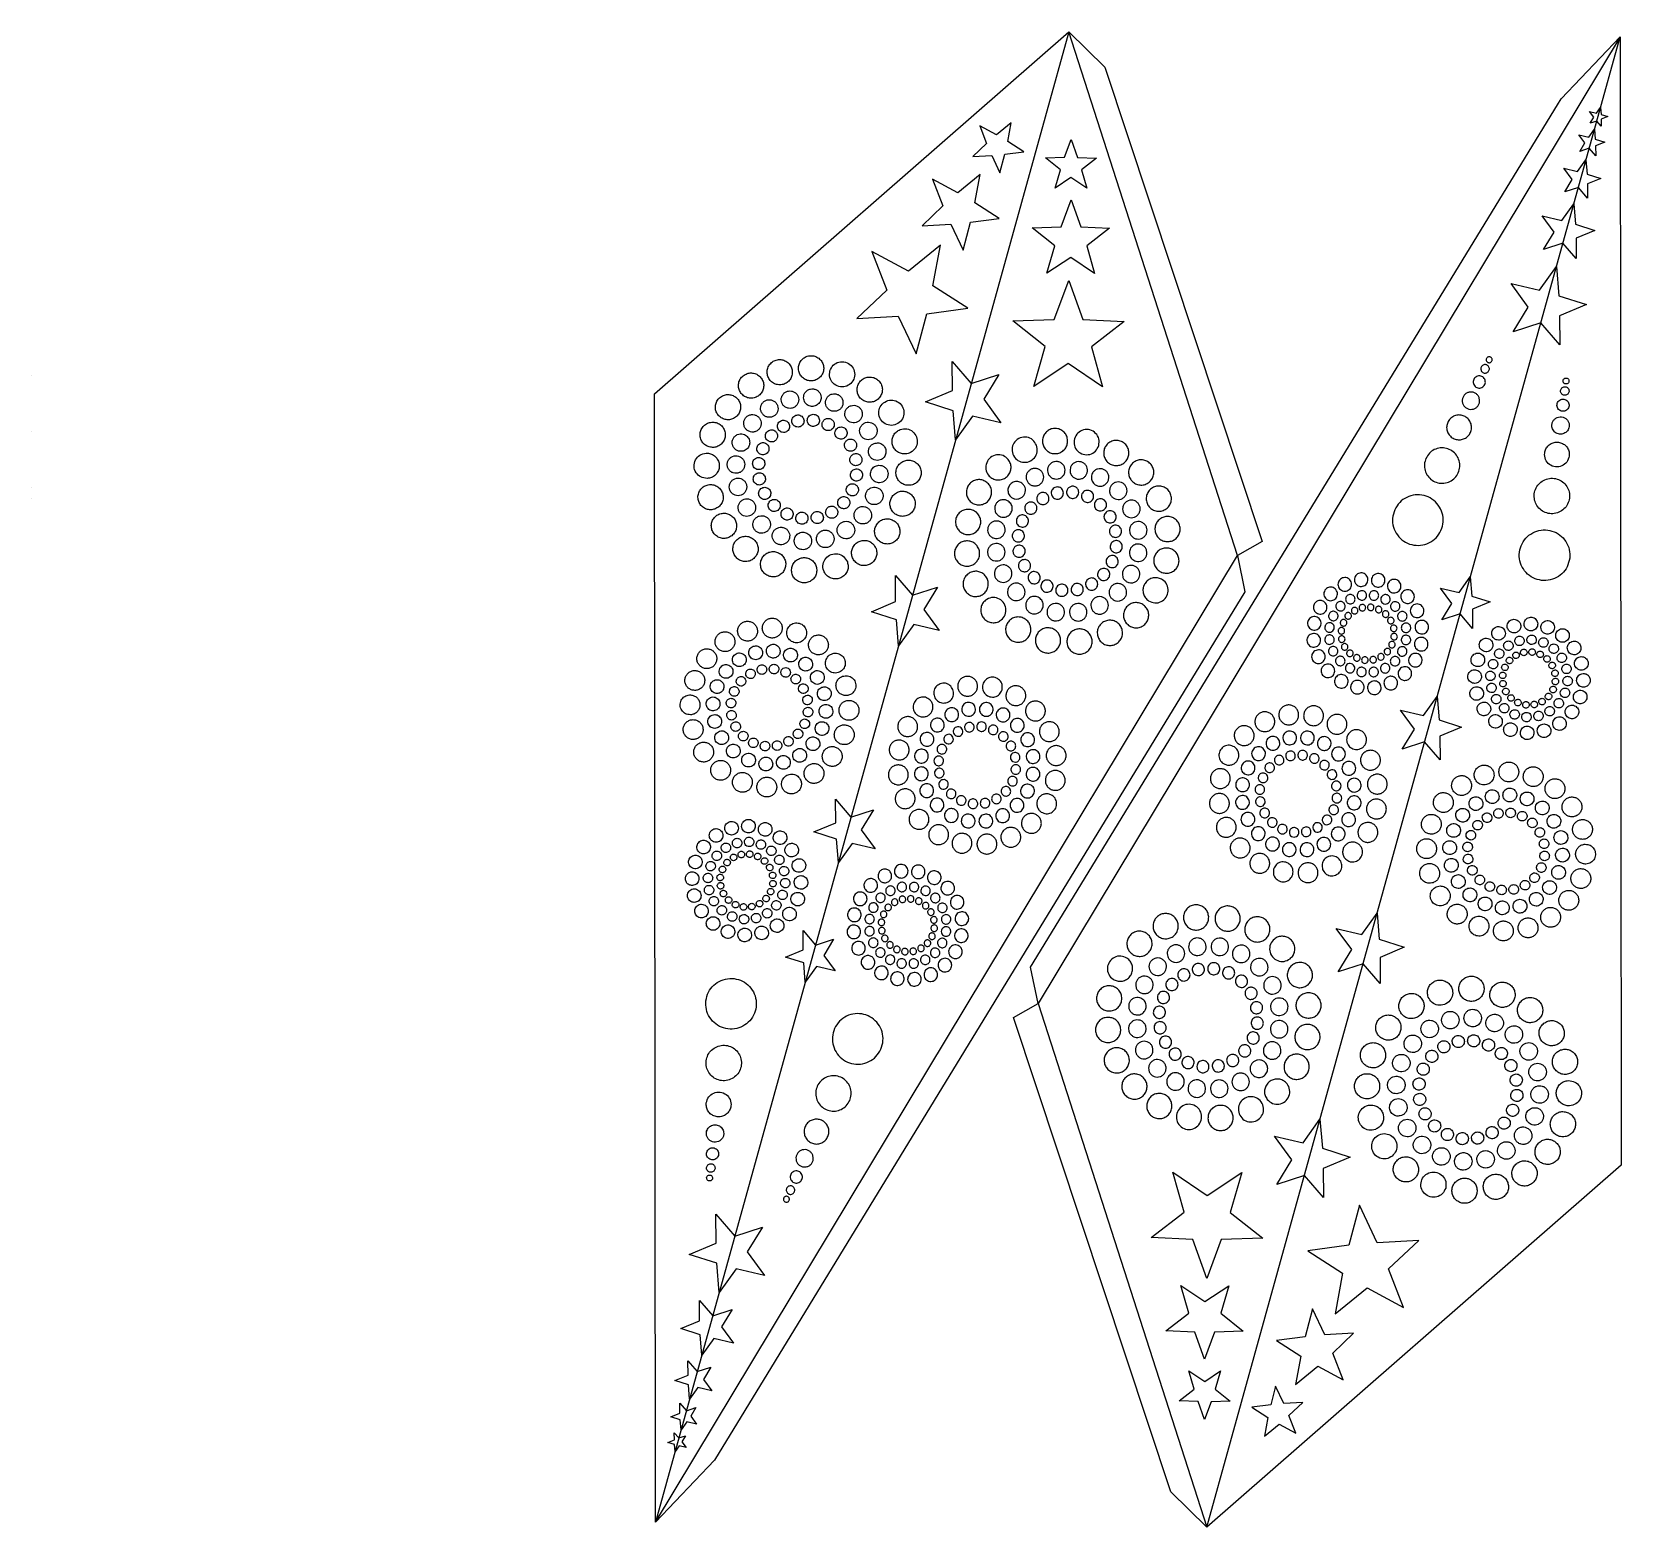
# Model space of a CAD drawing. Extents: x -494 to 784, y 11 to 1214.
import ezdxf

# ---------------------------------------------------------------- set-up
doc = ezdxf.new("R2010")
doc.units = 0
doc.layers.add('Layer_1', color=7, linetype='CONTINUOUS')

msp = doc.modelspace()

# ---------------------------------------------------------------- linework, layer by layer
at = {"layer": 'Layer_1', "color": 7}
for p, q in [((6.826574, 922.74871), (340.093004, 1213.844938)), ((340.093004, 1213.844938), (369.14879, 1185.378171)), ((736.161772, 1159.948449), (783.591229, 1209.841169)), ((783.591229, 1209.841169), (784.493806, 302.276391)), ((369.14879, 1185.378171), (495.65644, 804.021353)), ((309.441664, 461.62117), (736.161772, 1159.948449)), ((764.532541, 1148.357945), (767.812933, 1152.937132)), ((767.812933, 1152.937132), (768.266796, 1147.322514)), ((281.985014, 1130.952316), (268.536063, 1138.277115)), ((268.536063, 1138.277115), (274.070924, 1123.998029)), ((293.854864, 1140.62876), (281.985014, 1130.952316)), ((291.044528, 1125.574559), (293.854864, 1140.62876)), ((762.393836, 1145.126416), (759.052484, 1149.661306)), ((759.052484, 1149.661306), (764.532541, 1148.357945)), ((759.460841, 1140.317326), (762.393836, 1145.126416)), ((764.806299, 1142.09379), (759.460841, 1140.317326)), ((768.473675, 1137.818285), (764.806299, 1142.09379)), ((768.266796, 1147.322514), (773.635544, 1145.617726)), ((773.635544, 1145.617726), (768.435989, 1143.451052)), ((768.435989, 1143.451052), (768.473675, 1137.818285)), ((303.915357, 1117.275845), (291.044528, 1125.574559)), ((336.681631, 1112.920335), (342.024984, 1127.272182)), ((342.024984, 1127.272182), (347.216905, 1112.864862)), ((755.267757, 1124.454888), (750.494392, 1130.933272)), ((750.494392, 1130.933272), (758.323019, 1129.071245)), ((758.323019, 1129.071245), (763.009281, 1135.612895)), ((763.009281, 1135.612895), (763.65767, 1127.592057)), ((763.65767, 1127.592057), (771.327333, 1125.156729)), ((771.327333, 1125.156729), (763.899404, 1122.061511)), ((274.070924, 1123.998029), (262.948681, 1113.470801)), ((262.948681, 1113.470801), (278.239261, 1114.322286)), ((278.239261, 1114.322286), (284.814279, 1100.491305)), ((284.814279, 1100.491305), (288.72952, 1115.296637)), ((288.72952, 1115.296637), (303.915357, 1117.275845)), ((321.375065, 1112.434629), (336.681631, 1112.920335)), ((333.3733, 1102.91784), (321.375065, 1112.434629)), ((347.216905, 1112.864862), (362.517511, 1112.218004)), ((751.077768, 1117.584771), (755.267757, 1124.454888)), ((758.714138, 1120.12258), (751.077768, 1117.584771)), ((763.953233, 1114.014671), (758.714138, 1120.12258)), ((763.899404, 1122.061511), (763.953233, 1114.014671)), ((329.105242, 1088.210337), (333.3733, 1102.91784)), ((362.517511, 1112.218004), (350.419724, 1102.828086)), ((350.419724, 1102.828086), (354.532664, 1088.076458)), ((745.087571, 1094.923866), (738.268481, 1104.178717)), ((738.268481, 1104.178717), (749.452273, 1101.518821)), ((749.452273, 1101.518821), (756.146942, 1110.86406)), ((756.146942, 1110.86406), (757.073196, 1099.405666)), ((250.874695, 1084.319533), (230.550668, 1095.388755)), ((230.550668, 1095.388755), (238.914938, 1073.810228)), ((268.812388, 1098.942555), (250.874695, 1084.319533)), ((264.565414, 1076.192678), (268.812388, 1098.942555)), ((341.863903, 1096.680489), (329.105242, 1088.210337)), ((354.532664, 1088.076458), (341.863903, 1096.680489)), ((739.101868, 1085.109401), (745.087571, 1094.923866)), ((750.01097, 1088.734843), (739.101868, 1085.109401)), ((757.495391, 1080.009259), (750.01097, 1088.734843)), ((757.073196, 1099.405666), (768.029826, 1095.926514)), ((768.029826, 1095.926514), (757.418496, 1091.504756)), ((757.418496, 1091.504756), (757.495391, 1080.009259)), ((284.015784, 1063.651678), (264.565414, 1076.192678)), ((333.9498, 1056.953823), (342.024664, 1078.642305)), ((342.024664, 1078.642305), (349.870684, 1056.869993)), ((736.779781, 1062.158205), (746.343591, 1075.508543)), ((746.343591, 1075.508543), (747.666824, 1059.139454)), ((238.914938, 1073.810228), (222.107028, 1057.901504)), ((261.066978, 1060.660703), (284.015784, 1063.651678)), ((730.544492, 1052.73685), (720.802939, 1065.958074)), ((720.802939, 1065.958074), (736.779781, 1062.158205)), ((222.107028, 1057.901504), (245.21412, 1059.188267)), ((245.21412, 1059.188267), (255.150274, 1038.286917)), ((255.150274, 1038.286917), (261.066978, 1060.660703)), ((310.818548, 1056.219827), (333.9498, 1056.953823)), ((328.950257, 1041.838075), (310.818548, 1056.219827)), ((349.870684, 1056.869993), (372.992928, 1055.892463)), ((372.992928, 1055.892463), (354.710778, 1041.702438)), ((721.993496, 1038.71621), (730.544492, 1052.73685)), ((747.666824, 1059.139454), (763.319143, 1054.169213)), ((763.319143, 1054.169213), (748.160099, 1047.852407)), ((211.164398, 1021.262684), (181.849888, 1037.228457)), ((181.849888, 1037.228457), (193.914155, 1006.104509)), ((237.036962, 1042.354308), (211.164398, 1021.262684)), ((230.911309, 1009.540854), (237.036962, 1042.354308)), ((322.500377, 1019.612127), (328.950257, 1041.838075)), ((354.710778, 1041.702438), (360.926244, 1019.409807)), ((737.577919, 1043.895388), (721.993496, 1038.71621)), ((748.269955, 1031.430294), (737.577919, 1043.895388)), ((748.160099, 1047.852407), (748.269955, 1031.430294)), ((341.781239, 1032.412203), (322.500377, 1019.612127)), ((360.926244, 1019.409807), (341.781239, 1032.412203)), ((718.676216, 1005.928751), (732.338804, 1025.000662)), ((732.338804, 1025.000662), (734.229137, 1001.616249)), ((328.475031, 982.488453), (340.121871, 1013.770996)), ((340.121871, 1013.770996), (351.438635, 982.36754)), ((709.76866, 992.469667), (695.85215, 1011.35711)), ((695.85215, 1011.35711), (718.676216, 1005.928751)), ((193.914155, 1006.104509), (169.671141, 983.158443)), ((258.965695, 991.45225), (230.911309, 1009.540854)), ((734.229137, 1001.616249), (756.589586, 994.515879)), ((169.671141, 983.158443), (202.999827, 985.014415)), ((202.999827, 985.014415), (217.331313, 954.867198)), ((217.331313, 954.867198), (225.865314, 987.138195)), ((225.865314, 987.138195), (258.965695, 991.45225)), ((697.552949, 972.440174), (709.76866, 992.469667)), ((756.589586, 994.515879), (734.933815, 985.491892)), ((734.933815, 985.491892), (735.090748, 962.031722)), ((295.111498, 981.429768), (328.475031, 982.488453)), ((321.263902, 960.686141), (295.111498, 981.429768)), ((351.438635, 982.36754), (384.789175, 980.957592)), ((384.789175, 980.957592), (358.419781, 960.490504)), ((719.816417, 979.839017), (697.552949, 972.440174)), ((735.090748, 962.031722), (719.816417, 979.839017)), ((311.960869, 928.62838), (321.263902, 960.686141)), ((358.419781, 960.490504), (367.384703, 928.336563)), ((246.52023, 925.245017), (246.363305, 948.705199)), ((246.363305, 948.705199), (261.637633, 930.897907)), ((339.770764, 947.090664), (311.960869, 928.62838)), ((367.384703, 928.336563), (339.770764, 947.090664)), ((676.106094, 951.084877), (676.106094, 951.084877)), ((-493.964634, 937.280524), (-493.964634, 937.280524)), ((-493.964634, 937.280524), (-493.964634, 937.280524)), ((-493.964634, 937.280524), (-493.964634, 937.280524)), ((98.11837, 936.522693), (98.11837, 936.522693)), ((122.709949, 942.752032), (122.709949, 942.752032)), ((148.022907, 941.077281), (148.022907, 941.077281)), ((261.637633, 930.897907), (283.901101, 938.296748)), ((283.901101, 938.296748), (271.685385, 918.267241)), ((665.866515, 934.200895), (665.866515, 934.200895)), ((671.889811, 944.132682), (671.889811, 944.132682)), ((7.729102, 15.183918), (6.826574, 922.74871)), ((76.655351, 922.999037), (76.655351, 922.999037)), ((171.579414, 931.662339), (171.579414, 931.662339)), ((224.86446, 916.221025), (246.52023, 925.245017)), ((742.477949, 932.681352), (742.477949, 932.681352)), ((742.512047, 924.550614), (742.512047, 924.550614)), ((109.280406, 915.526507), (109.280406, 915.526507)), ((126.837499, 919.334211), (126.837499, 919.334211)), ((144.711937, 917.530133), (144.711937, 917.530133)), ((161.154024, 910.290815), (161.154024, 910.290815)), ((191.073622, 915.428861), (191.073622, 915.428861)), ((247.224912, 909.120675), (224.86446, 916.221025)), ((249.115239, 885.736246), (247.224912, 909.120675)), ((271.685385, 918.267241), (285.60189, 899.379792)), ((657.261821, 920.012663), (657.261821, 920.012663)), ((657.261821, 920.012663), (657.261821, 920.012663)), ((742.560748, 912.935188), (742.560748, 912.935188)), ((60.421838, 903.504811), (60.421838, 903.504811)), ((93.759256, 906.479739), (93.759256, 906.479739)), ((117.714421, 899.120356), (117.714421, 899.120356)), ((129.788946, 901.124778), (129.788946, 901.124778)), ((141.891899, 899.299866), (141.891899, 899.299866)), ((174.554322, 898.324955), (174.554322, 898.324955)), ((262.777832, 904.808169), (249.115239, 885.736246)), ((285.60189, 899.379792), (262.777832, 904.808169)), ((644.969411, 899.74378), (644.969411, 899.74378)), ((742.630326, 896.341761), (742.630326, 896.341761)), ((742.630326, 896.341761), (742.630326, 896.341761)), ((-493.964634, 892.280525), (-493.964634, 892.280525)), ((-493.964634, 892.280525), (-493.964634, 892.280525)), ((-493.964634, 892.280525), (-493.964634, 892.280525)), ((81.793378, 893.079411), (81.793378, 893.079411)), ((98.259936, 884.763945), (98.259936, 884.763945)), ((106.850275, 893.4828), (106.850275, 893.4828)), ((152.838553, 893.82425), (152.838553, 893.82425)), ((161.557392, 885.233943), (161.557392, 885.233943)), ((183.601107, 882.803794), (183.601107, 882.803794)), ((204.597291, 893.965828), (204.597291, 893.965828)), ((339.230165, 885.176254), (339.230165, 885.176254)), ((51.006935, 879.94831), (51.006935, 879.94831)), ((74.554078, 876.637341), (74.554078, 876.637341)), ((92.784336, 873.817306), (92.784336, 873.817306)), ((167.194943, 874.369774), (167.194943, 874.369774)), ((210.82663, 869.374264), (210.82663, 869.374264)), ((291.514468, 869.865493), (291.514468, 869.865493)), ((314.159833, 881.299601), (314.159833, 881.299601)), ((364.271427, 881.116041), (364.271427, 881.116041)), ((386.832402, 869.51634), (386.832402, 869.51634)), ((627.408839, 870.788261), (627.408839, 870.788261)), ((742.729726, 872.636887), (742.729726, 872.636887)), ((72.749981, 858.762905), (72.749981, 858.762905)), ((90.959426, 861.714352), (90.959426, 861.714352)), ((169.19937, 862.295266), (169.19937, 862.295266)), ((187.408812, 865.246713), (187.408812, 865.246713)), ((319.51242, 858.131073), (319.51242, 858.131073)), ((337.161309, 861.487636), (337.161309, 861.487636)), ((354.983643, 859.226139), (354.983643, 859.226139)), ((-493.964634, 847.012891), (-493.964634, 847.012891)), ((-493.964634, 847.012891), (-493.964634, 847.012891)), ((-493.964634, 847.012891), (-493.964634, 847.012891)), ((49.332163, 854.635355), (49.332163, 854.635355)), ((92.963859, 849.639818), (92.963859, 849.639818)), ((167.37446, 850.192312), (167.37446, 850.192312)), ((185.604707, 847.37228), (185.604707, 847.37228)), ((209.151855, 844.061309), (209.151855, 844.061309)), ((273.510792, 851.993243), (273.510792, 851.993243)), ((303.764549, 849.484957), (303.764549, 849.484957)), ((371.234839, 851.567885), (371.234839, 851.567885)), ((404.704665, 851.512656), (404.704665, 851.512656)), ((-493.964634, 838.730529), (-493.964634, 838.730529)), ((-493.964634, 838.730529), (-493.964634, 838.730529)), ((-493.964634, 838.730529), (-493.964634, 838.730529)), ((76.557698, 841.205799), (76.557698, 841.205799)), ((98.601376, 838.77567), (98.601376, 838.77567)), ((161.898843, 839.245653), (161.898843, 839.245653)), ((291.459244, 836.395681), (291.459244, 836.395681)), ((313.484852, 833.806609), (313.484852, 833.806609)), ((323.912099, 840.216341), (323.912099, 840.216341)), ((335.809697, 843.090137), (335.809697, 843.090137)), ((348.013041, 842.146738), (348.013041, 842.146738)), ((359.327588, 837.478462), (359.327588, 837.478462)), ((384.324127, 839.262574), (384.324127, 839.262574)), ((742.871729, 838.772811), (742.871729, 838.772811)), ((55.561515, 830.043763), (55.561515, 830.043763)), ((85.604442, 825.684656), (85.604442, 825.684656)), ((107.320249, 830.18536), (107.320249, 830.18536)), ((118.266908, 824.709751), (118.266908, 824.709751)), ((130.369843, 822.884848), (130.369843, 822.884848)), ((142.444382, 824.889283), (142.444382, 824.889283)), ((153.308509, 830.526813), (153.308509, 830.526813)), ((178.365417, 830.930175), (178.365417, 830.930175)), ((199.73696, 820.504775), (199.73696, 820.504775)), ((261.911114, 829.432259), (261.911114, 829.432259)), ((283.801016, 820.144475), (283.801016, 820.144475)), ((305.548675, 824.488425), (305.548675, 824.488425)), ((368.645789, 829.542279), (368.645789, 829.542279)), ((375.055499, 819.11504), (375.055499, 819.11504)), ((392.970242, 823.514723), (392.970242, 823.514723)), ((416.138767, 828.867309), (416.138767, 828.867309)), ((602.322288, 829.423195), (602.322288, 829.423195)), ((69.085151, 808.580758), (69.085151, 808.580758)), ((99.004772, 813.718786), (99.004772, 813.718786)), ((115.44687, 806.479485), (115.44687, 806.479485)), ((150.878397, 808.483132), (150.878397, 808.483132)), ((166.399528, 817.529873), (166.399528, 817.529873)), ((300.880397, 813.173878), (300.880397, 813.173878)), ((377.929315, 807.217412), (377.929315, 807.217412)), ((396.326804, 805.865799), (396.326804, 805.865799)), ((133.321289, 804.675418), (133.321289, 804.675418)), ((183.503433, 801.010573), (183.503433, 801.010573)), ((257.850845, 804.390997), (257.850845, 804.390997)), ((281.539485, 802.322141), (281.539485, 802.322141)), ((299.936995, 800.970529), (299.936995, 800.970529)), ((376.985909, 795.014089), (376.985909, 795.014089)), ((420.015441, 803.796944), (420.015441, 803.796944)), ((495.65644, 804.021353), (475.867822, 792.693276)), ((475.867822, 792.693276), (481.878715, 763.403903)), ((88.579382, 792.34726), (88.579382, 792.34726)), ((112.135897, 782.932325), (112.135897, 782.932325)), ((137.448839, 781.257603), (137.448839, 781.257603)), ((162.040433, 787.486947), (162.040433, 787.486947)), ((284.896071, 784.673233), (284.896071, 784.673233)), ((302.810813, 789.072917), (302.810813, 789.072917)), ((372.317631, 783.699543), (372.317631, 783.699543)), ((394.065301, 788.043489), (394.065301, 788.043489)), ((743.074585, 790.395517), (743.074585, 790.395517)), ((200.824636, 755.558396), (200.683404, 776.672561)), ((200.683404, 776.672561), (214.430301, 760.645998)), ((200.824636, 755.558396), (200.683404, 776.672561)), ((200.683404, 776.672561), (214.430301, 760.645998)), ((214.430301, 760.645998), (234.467421, 767.304955)), ((214.430301, 760.645998), (234.467421, 767.304955)), ((234.467421, 767.304955), (223.473276, 749.278397)), ((234.467421, 767.304955), (223.473276, 749.278397)), ((261.727543, 779.320645), (261.727543, 779.320645)), ((293.542184, 768.925416), (293.542184, 768.925416)), ((309.220521, 778.64571), (309.220521, 778.64571)), ((318.538727, 770.709509), (318.538727, 770.709509)), ((353.954227, 767.971607), (353.954227, 767.971607)), ((364.381434, 774.38134), (364.381434, 774.38134)), ((386.407064, 771.792286), (386.407064, 771.792286)), ((415.955197, 778.755707), (415.955197, 778.755707)), ((567.278562, 771.360908), (567.278562, 771.360908)), ((580.792046, 773.450514), (580.792046, 773.450514)), ((594.289847, 771.261963), (594.289847, 771.261963)), ((654.162464, 762.875357), (663.126491, 775.388448)), ((663.126491, 775.388448), (664.366736, 760.045924)), ((481.878715, 763.403903), (55.158562, 65.076636)), ((181.334443, 747.436802), (200.824636, 755.558396)), ((181.334443, 747.436802), (200.824636, 755.558396)), ((273.161645, 756.675334), (273.161645, 756.675334)), ((306.631478, 756.620088), (306.631478, 756.620088)), ((329.853255, 766.041235), (329.853255, 766.041235)), ((342.056599, 765.097827), (342.056599, 765.097827)), ((374.101735, 758.702993), (374.101735, 758.702993)), ((404.355517, 756.194724), (404.355517, 756.194724)), ((545.367832, 755.56412), (545.367832, 755.56412)), ((555.072228, 765.197672), (555.072228, 765.197672)), ((570.163725, 758.872561), (570.163725, 758.872561)), ((579.676887, 760.681819), (579.676887, 760.681819)), ((589.283524, 759.462812), (589.283524, 759.462812)), ((598.043269, 755.334843), (598.043269, 755.334843)), ((606.450701, 765.009458), (606.450701, 765.009458)), ((616.084256, 755.305065), (616.084256, 755.305065)), ((648.318221, 754.04486), (639.187601, 766.436925)), ((639.187601, 766.436925), (654.162464, 762.875357)), ((664.366736, 760.045924), (679.037434, 755.387393)), ((679.037434, 755.387393), (664.829078, 749.466742)), ((201.458852, 741.046486), (181.334443, 747.436802)), ((201.458852, 741.046486), (181.334443, 747.436802)), ((223.473276, 749.278397), (235.998133, 732.279692)), ((223.473276, 749.278397), (235.998133, 732.279692)), ((322.882652, 748.961834), (322.882652, 748.961834)), ((340.704987, 746.700317), (340.704987, 746.700317)), ((358.353908, 750.056872), (358.353908, 750.056872)), ((539.115346, 743.403247), (539.115346, 743.403247)), ((555.042449, 747.156687), (555.042449, 747.156687)), ((561.675295, 754.212108), (561.675295, 754.212108)), ((566.914755, 745.76113), (566.914755, 745.76113)), ((572.535252, 749.216119), (572.535252, 749.216119)), ((578.948339, 750.765151), (578.948339, 750.765151)), ((585.526214, 750.256634), (585.526214, 750.256634)), ((591.624996, 747.74033), (591.624996, 747.74033)), ((596.647718, 743.462541), (596.647718, 743.462541)), ((605.098691, 748.701997), (605.098691, 748.701997)), ((622.247492, 743.098737), (622.247492, 743.098737)), ((640.303493, 740.903517), (648.318221, 754.04486)), ((654.910547, 745.757872), (640.303493, 740.903517)), ((664.932043, 734.074531), (654.910547, 745.757872)), ((664.829078, 749.466742), (664.932043, 734.074531)), ((74.268585, 729.006035), (74.268585, 729.006035)), ((93.628085, 733.910026), (93.628085, 733.910026)), ((113.555484, 732.591594), (113.555484, 732.591594)), ((203.160146, 720.0005), (201.458852, 741.046486)), ((203.160146, 720.0005), (201.458852, 741.046486)), ((215.456481, 737.165233), (203.160146, 720.0005)), ((215.456481, 737.165233), (203.160146, 720.0005)), ((235.998133, 732.279692), (215.456481, 737.165233)), ((235.998133, 732.279692), (215.456481, 737.165233)), ((291.033918, 738.671638), (291.033918, 738.671638)), ((386.351815, 738.322457), (386.351815, 738.322457)), ((536.926785, 729.905461), (536.926785, 729.905461)), ((549.695489, 728.790303), (549.695489, 728.790303)), ((550.914489, 738.396926), (550.914489, 738.396926)), ((560.120663, 734.639617), (560.120663, 734.639617)), ((562.636968, 740.73841), (562.636968, 740.73841)), ((600.102693, 737.842044), (600.102693, 737.842044)), ((601.651746, 731.428966), (601.651746, 731.428966)), ((609.759139, 740.213572), (609.759139, 740.213572)), ((611.568415, 730.700417), (611.568415, 730.700417)), ((624.33712, 729.585259), (624.33712, 729.585259)), ((693.109364, 733.9476), (693.109364, 733.9476)), ((706.364782, 737.305357), (706.364782, 737.305357)), ((720.009022, 736.402645), (720.009022, 736.402645)), ((732.70651, 731.327785), (732.70651, 731.327785)), ((57.372015, 718.359658), (57.372015, 718.359658)), ((132.100133, 725.179765), (132.100133, 725.179765)), ((313.594865, 727.071921), (313.594865, 727.071921)), ((338.636131, 723.011697), (338.636131, 723.011697)), ((363.706492, 726.888356), (363.706492, 726.888356)), ((539.016399, 716.391975), (539.016399, 716.391975)), ((551.504751, 719.277139), (551.504751, 719.277139)), ((559.612146, 728.061754), (559.612146, 728.061754)), ((561.161197, 721.648667), (561.161197, 721.648667)), ((564.616174, 716.028153), (564.616174, 716.028153)), ((598.626926, 718.752295), (598.626926, 718.752295)), ((601.143232, 724.851088), (601.143232, 724.851088)), ((610.3494, 721.093781), (610.3494, 721.093781)), ((622.148545, 716.087459), (622.148545, 716.087459)), ((672.790096, 716.150253), (672.790096, 716.150253)), ((681.540329, 726.658064), (681.540329, 726.658064)), ((690.759716, 717.753793), (690.759716, 717.753793)), ((699.125951, 722.630188), (699.125951, 722.630188)), ((708.589624, 724.682632), (708.589624, 724.682632)), ((718.224334, 723.7102), (718.224334, 723.7102)), ((727.086993, 719.808056), (727.086993, 719.808056)), ((743.214335, 722.577568), (743.214335, 722.577568)), ((70.836911, 705.354989), (70.836911, 705.354989)), ((83.055797, 712.476975), (83.055797, 712.476975)), ((96.877462, 715.474556), (96.877462, 715.474556)), ((110.948953, 714.054312), (110.948953, 714.054312)), ((123.892839, 708.355224), (123.892839, 708.355224)), ((147.446774, 712.400104), (147.446774, 712.400104)), ((545.179636, 704.185628), (545.179636, 704.185628)), ((556.165201, 710.788697), (556.165201, 710.788697)), ((563.220619, 704.15586), (563.220619, 704.15586)), ((569.638893, 711.750374), (569.638893, 711.750374)), ((575.737686, 709.234069), (575.737686, 709.234069)), ((582.315561, 708.725556), (582.315561, 708.725556)), ((588.728631, 710.274597), (588.728631, 710.274597)), ((594.34915, 713.729586), (594.34915, 713.729586)), ((599.58861, 705.278606), (599.58861, 705.278606)), ((606.221444, 712.334019), (606.221444, 712.334019)), ((615.896061, 703.926585), (615.896061, 703.926585)), ((667.715258, 703.452755), (667.715258, 703.452755)), ((684.309835, 710.53073), (684.309835, 710.53073)), ((693.185686, 706.048503), (693.185686, 706.048503)), ((697.816067, 710.748153), (697.816067, 710.748153)), ((703.672074, 713.786907), (703.672074, 713.786907)), ((710.18052, 714.867343), (710.18052, 714.867343)), ((716.704272, 713.88368), (716.704272, 713.88368)), ((722.604765, 710.932205), (722.604765, 710.932205)), ((727.304433, 706.301836), (727.304433, 706.301836)), ((734.31007, 713.358185), (734.31007, 713.358185)), ((739.186467, 704.991943), (739.186467, 704.991943)), ((750.503878, 711.00853), (750.503878, 711.00853)), ((44.592327, 703.013003), (44.592327, 703.013003)), ((61.416881, 694.8057), (61.416881, 694.8057)), ((81.142698, 695.123264), (81.142698, 695.123264)), ((89.6954, 699.56138), (89.6954, 699.56138)), ((99.200962, 701.139343), (99.200962, 701.139343)), ((108.728903, 699.702698), (108.728903, 699.702698)), ((117.346558, 695.392068), (117.346558, 695.392068)), ((134.442104, 698.935207), (134.442104, 698.935207)), ((158.093161, 695.503524), (158.093161, 695.503524)), ((554.813185, 694.481242), (554.813185, 694.481242)), ((571.980376, 700.027891), (571.980376, 700.027891)), ((581.587012, 698.808894), (581.587012, 698.808894)), ((591.100157, 700.618156), (591.100157, 700.618156)), ((606.191678, 694.293043), (606.191678, 694.293043)), ((679.435244, 692.033351), (679.435244, 692.033351)), ((680.407697, 701.668069), (680.407697, 701.668069)), ((689.25054, 693.624247), (689.25054, 693.624247)), ((690.234207, 700.148009), (690.234207, 700.148009)), ((730.343181, 700.445818), (730.343181, 700.445818)), ((731.423615, 693.937375), (731.423615, 693.937375)), ((741.238912, 695.528271), (741.238912, 695.528271)), ((753.861638, 697.753113), (753.861638, 697.753113)), ((37.180529, 684.468358), (37.180529, 684.468358)), ((55.717807, 681.861828), (55.717807, 681.861828)), ((70.069414, 679.64178), (70.069414, 679.64178)), ((74.380031, 688.259424), (74.380031, 688.259424)), ((124.210386, 688.629425), (124.210386, 688.629425)), ((128.648498, 680.076706), (128.648498, 680.076706)), ((141.564104, 686.716312), (141.564104, 686.716312)), ((247.004308, 684.79486), (247.004308, 684.79486)), ((266.740703, 687.846721), (266.740703, 687.846721)), ((286.454212, 684.650354), (286.454212, 684.650354)), ((566.974054, 688.228745), (566.974054, 688.228745)), ((580.471853, 686.0402), (580.471853, 686.0402)), ((593.985321, 688.129803), (593.985321, 688.129803)), ((625.443024, 663.947461), (636.50972, 679.395705)), ((636.50972, 679.395705), (638.040889, 660.454334)), ((666.812518, 689.808508), (666.812518, 689.808508)), ((681.487683, 682.569693), (681.487683, 682.569693)), ((690.330971, 687.115818), (690.330971, 687.115818)), ((693.369737, 681.259789), (693.369737, 681.259789)), ((727.488478, 681.51313), (727.488478, 681.51313)), ((730.439948, 687.413613), (730.439948, 687.413613)), ((740.266464, 685.893552), (740.266464, 685.893552)), ((752.9589, 684.108866), (752.9589, 684.108866)), ((54.297548, 667.790338), (54.297548, 667.790338)), ((68.63277, 670.113838), (68.63277, 670.113838)), ((130.226465, 670.571158), (130.226465, 670.571158)), ((144.561685, 672.894658), (144.561685, 672.894658)), ((162.997153, 676.144035), (162.997153, 676.144035)), ((229.176947, 675.793461), (229.176947, 675.793461)), ((251.218084, 666.555644), (251.218084, 666.555644)), ((265.112014, 669.198068), (265.112014, 669.198068)), ((279.142487, 667.417725), (279.142487, 667.417725)), ((304.215137, 675.518593), (304.215137, 675.518593)), ((525.04731, 664.840956), (525.04731, 664.840956)), ((618.227905, 653.04561), (606.955537, 668.344442)), ((606.955537, 668.344442), (625.443024, 663.947461)), ((670.170272, 676.553107), (670.170272, 676.553107)), ((677.459831, 664.984054), (677.459831, 664.984054)), ((686.364102, 674.203441), (686.364102, 674.203441)), ((693.587162, 667.753576), (693.587162, 667.753576)), ((698.069386, 676.629422), (698.069386, 676.629422)), ((703.969877, 673.677943), (703.969877, 673.677943)), ((710.493639, 672.694275), (710.493639, 672.694275)), ((717.002077, 673.774703), (717.002077, 673.774703)), ((721.5482, 664.931422), (721.5482, 664.931422)), ((722.858094, 676.813472), (722.858094, 676.813472)), ((729.914446, 669.807832), (729.914446, 669.807832)), ((736.36432, 677.030909), (736.36432, 677.030909)), ((747.884057, 671.411386), (747.884057, 671.411386)), ((35.86208, 664.540961), (35.86208, 664.540961)), ((57.295138, 653.968663), (57.295138, 653.968663)), ((70.210742, 660.60827), (70.210742, 660.60827)), ((74.648826, 652.055566), (74.648826, 652.055566)), ((124.479191, 652.425556), (124.479191, 652.425556)), ((128.789821, 661.043215), (128.789821, 661.043215)), ((143.141419, 658.82317), (143.141419, 658.82317)), ((161.678701, 656.216639), (161.678701, 656.216639)), ((215.003714, 661.723692), (215.003714, 661.723692)), ((238.820714, 659.749066), (238.820714, 659.749066)), ((254.681692, 652.452432), (254.681692, 652.452432)), ((264.04797, 654.714802), (264.04797, 654.714802)), ((273.654943, 653.972119), (273.654943, 653.972119)), ((291.936095, 661.388833), (291.936095, 661.388833)), ((318.284916, 661.345355), (318.284916, 661.345355)), ((487.483566, 652.787696), (487.483566, 652.787696)), ((505.310893, 661.78909), (505.310893, 661.78909)), ((544.760822, 661.644582), (544.760822, 661.644582)), ((562.521726, 652.51281), (562.521726, 652.51281)), ((608.333176, 636.821708), (618.227905, 653.04561)), ((638.040889, 660.454334), (656.152857, 654.703045)), ((656.152857, 654.703045), (638.611683, 647.393611)), ((687.967645, 656.233847), (687.967645, 656.233847)), ((702.449814, 663.851423), (702.449814, 663.851423)), ((712.084535, 662.878984), (712.084535, 662.878984)), ((727.564787, 653.61401), (727.564787, 653.61401)), ((739.133832, 660.903563), (739.133832, 660.903563)), ((40.766081, 645.181451), (40.766081, 645.181451)), ((64.417107, 641.749783), (64.417107, 641.749783)), ((81.512681, 645.292922), (81.512681, 645.292922)), ((90.130341, 640.982298), (90.130341, 640.982298)), ((99.658268, 639.545659), (99.658268, 639.545659)), ((109.16384, 641.123632), (109.16384, 641.123632)), ((117.716527, 645.561727), (117.716527, 645.561727)), ((137.442354, 645.879271), (137.442354, 645.879271)), ((205.871972, 643.962759), (205.871972, 643.962759)), ((229.133473, 649.444651), (229.133473, 649.444651)), ((240.225251, 640.07077), (240.225251, 640.07077)), ((246.472936, 647.406427), (246.472936, 647.406427)), ((282.562218, 650.29706), (282.562218, 650.29706)), ((289.897889, 644.049372), (289.897889, 644.049372)), ((302.24052, 651.701587), (302.24052, 651.701587)), ((309.047097, 639.304232), (309.047097, 639.304232)), ((327.286311, 643.518008), (327.286311, 643.518008)), ((509.524668, 643.549883), (509.524668, 643.549883)), ((523.418623, 646.192302), (523.418623, 646.192302)), ((537.449096, 644.411944), (537.449096, 644.411944)), ((626.366585, 642.814769), (608.333176, 636.821708)), ((638.738792, 628.390861), (626.366585, 642.814769)), ((638.611683, 647.393611), (638.738792, 628.390861)), ((700.665128, 651.158984), (700.665128, 651.158984)), ((714.309377, 650.256257), (714.309377, 650.256257)), ((51.412443, 628.284892), (51.412443, 628.284892)), ((74.966396, 632.329759), (74.966396, 632.329759)), ((87.910291, 626.630684), (87.910291, 626.630684)), ((115.803443, 628.208037), (115.803443, 628.208037)), ((128.022314, 635.330003), (128.022314, 635.330003)), ((154.266909, 637.671968), (154.266909, 637.671968)), ((223.104601, 636.651035), (223.104601, 636.651035)), ((236.550191, 631.163494), (236.550191, 631.163494)), ((294.943876, 635.840621), (294.943876, 635.840621)), ((297.206261, 626.47432), (297.206261, 626.47432)), ((473.310314, 638.717913), (473.310314, 638.717913)), ((497.127333, 636.743302), (497.127333, 636.743302)), ((512.988278, 629.446669), (512.988278, 629.446669)), ((522.354579, 631.709027), (522.354579, 631.709027)), ((531.961552, 630.966339), (531.961552, 630.966339)), ((540.868813, 627.291282), (540.868813, 627.291282)), ((550.242687, 638.383053), (550.242687, 638.383053)), ((560.547118, 628.695794), (560.547118, 628.695794)), ((576.591513, 638.339563), (576.591513, 638.339563)), ((66.759102, 615.505217), (66.759102, 615.505217)), ((101.981767, 625.210448), (101.981767, 625.210448)), ((141.487211, 622.325332), (141.487211, 622.325332)), ((202.675562, 624.24925), (202.675562, 624.24925)), ((221.324231, 622.620562), (221.324231, 622.620562)), ((235.807506, 621.556517), (235.807506, 621.556517)), ((296.463574, 616.867364), (296.463574, 616.867364)), ((311.68952, 625.410275), (311.68952, 625.410275)), ((330.338188, 623.781588), (330.338188, 623.781588)), ((464.178571, 620.956981), (464.178571, 620.956981)), ((487.440073, 626.438873), (487.440073, 626.438873)), ((498.531854, 617.064992), (498.531854, 617.064992)), ((504.779553, 624.400664), (504.779553, 624.400664)), ((548.204487, 621.04358), (548.204487, 621.04358)), ((567.353693, 616.298467), (567.353693, 616.298467)), ((585.592909, 620.512245), (585.592909, 620.512245)), ((686.08922, 618.250108), (686.08922, 618.250108)), ((706.016607, 616.931698), (706.016607, 616.931698)), ((85.303757, 608.093393), (85.303757, 608.093393)), ((105.231144, 606.774983), (105.231144, 606.774983)), ((124.590656, 611.678978), (124.590656, 611.678978)), ((205.727457, 604.51284), (205.727457, 604.51284)), ((223.966673, 608.726617), (223.966673, 608.726617)), ((238.069894, 612.190229), (238.069894, 612.190229)), ((243.115879, 603.981503), (243.115879, 603.981503)), ((292.788513, 607.960088), (292.788513, 607.960088)), ((309.909172, 611.379821), (309.909172, 611.379821)), ((327.141797, 604.068098), (327.141797, 604.068098)), ((460.982181, 601.243491), (460.982181, 601.243491)), ((481.411196, 613.645258), (481.411196, 613.645258)), ((494.856794, 608.157717), (494.856794, 608.157717)), ((553.250473, 612.834855), (553.250473, 612.834855)), ((555.512861, 603.468566), (555.512861, 603.468566)), ((569.996136, 602.404523), (569.996136, 602.404523)), ((649.833155, 602.699757), (649.833155, 602.699757)), ((666.729709, 613.346111), (666.729709, 613.346111)), ((724.561263, 609.519876), (724.561263, 609.519876)), ((152.708681, 577.631476), (152.581573, 596.634227)), ((152.581573, 596.634227), (164.953779, 582.210318)), ((164.953779, 582.210318), (182.987188, 588.203378)), ((182.987188, 588.203378), (173.092458, 571.979477)), ((230.773248, 596.329289), (230.773248, 596.329289)), ((250.451553, 597.733801), (250.451553, 597.733801)), ((259.358814, 594.058743), (259.358814, 594.058743)), ((268.965787, 593.316054), (268.965787, 593.316054)), ((278.332089, 595.578412), (278.332089, 595.578412)), ((286.540814, 600.624416), (286.540814, 600.624416)), ((294.193034, 588.281778), (294.193034, 588.281778)), ((303.880294, 598.586207), (303.880294, 598.586207)), ((479.630848, 599.614804), (479.630848, 599.614804)), ((494.114107, 598.55076), (494.114107, 598.55076)), ((496.376493, 589.184459), (496.376493, 589.184459)), ((554.770177, 593.861589), (554.770177, 593.861589)), ((568.215767, 588.37405), (568.215767, 588.37405)), ((588.644805, 600.775836), (588.644805, 600.775836)), ((663.298052, 589.695087), (663.298052, 589.695087)), ((675.516923, 596.817053), (675.516923, 596.817053)), ((689.338598, 599.814643), (689.338598, 599.814643)), ((703.410074, 598.394408), (703.410074, 598.394408)), ((716.353969, 592.695334), (716.353969, 592.695334)), ((739.907922, 596.740202), (739.907922, 596.740202)), ((135.167506, 570.322043), (152.708681, 577.631476)), ((214.728852, 586.685522), (214.728852, 586.685522)), ((241.077678, 586.64203), (241.077678, 586.64203)), ((253.871269, 580.613138), (253.871269, 580.613138)), ((267.901743, 578.832779), (267.901743, 578.832779)), ((281.795698, 581.475197), (281.795698, 581.475197)), ((318.010052, 586.307166), (318.010052, 586.307166)), ((464.034059, 581.507071), (464.034059, 581.507071)), ((482.273272, 585.720848), (482.273272, 585.720848)), ((501.42248, 580.975709), (501.42248, 580.975709)), ((544.847433, 577.618657), (544.847433, 577.618657)), ((551.095118, 584.954313), (551.095118, 584.954313)), ((562.186896, 575.580433), (562.186896, 575.580433)), ((585.448396, 581.062326), (585.448396, 581.062326)), ((637.053457, 587.353121), (637.053457, 587.353121)), ((653.878013, 579.145818), (653.878013, 579.145818)), ((673.60384, 579.463363), (673.60384, 579.463363)), ((682.156526, 583.901458), (682.156526, 583.901458)), ((691.662098, 585.479432), (691.662098, 585.479432)), ((701.190026, 584.042794), (701.190026, 584.042794)), ((709.807685, 579.73217), (709.807685, 579.73217)), ((726.903259, 583.27531), (726.903259, 583.27531)), ((750.554284, 579.843644), (750.554284, 579.843644)), ((52.186529, 564.12153), (52.186529, 564.12153)), ((63.755575, 571.411082), (63.755575, 571.411082)), ((77.010985, 574.768835), (77.010985, 574.768835)), ((90.655235, 573.866107), (90.655235, 573.866107)), ((103.352717, 568.791243), (103.352717, 568.791243)), ((153.279474, 564.570753), (135.167506, 570.322043)), ((154.810642, 545.629382), (153.279474, 564.570753)), ((173.092458, 571.979477), (184.364826, 556.680644)), ((228.798639, 572.512273), (228.798639, 572.512273)), ((246.559542, 563.3805), (246.559542, 563.3805)), ((286.009472, 563.23599), (286.009472, 563.23599)), ((303.8368, 572.237383), (303.8368, 572.237383)), ((473.035455, 563.679725), (473.035455, 563.679725)), ((489.07985, 573.323494), (489.07985, 573.323494)), ((499.384275, 563.636248), (499.384275, 563.636248)), ((508.758151, 574.728021), (508.758151, 574.728021)), ((517.665427, 571.052963), (517.665427, 571.052963)), ((527.2724, 570.310281), (527.2724, 570.310281)), ((536.638677, 572.572652), (536.638677, 572.572652)), ((552.499655, 565.276018), (552.499655, 565.276018)), ((576.316655, 563.301394), (576.316655, 563.301394)), ((629.641667, 568.808449), (629.641667, 568.808449)), ((648.178949, 566.201919), (648.178949, 566.201919)), ((662.530547, 563.981875), (662.530547, 563.981875)), ((666.841176, 572.599534), (666.841176, 572.599534)), ((716.67154, 572.969527), (716.67154, 572.969527)), ((721.109625, 564.416824), (721.109625, 564.416824)), ((734.025228, 571.056431), (734.025228, 571.056431)), ((43.436303, 553.613707), (43.436303, 553.613707)), ((61.405915, 555.21726), (61.405915, 555.21726)), ((69.772162, 560.093669), (69.772162, 560.093669)), ((74.318284, 551.250388), (74.318284, 551.250388)), ((79.235827, 562.146107), (79.235827, 562.146107)), ((80.826723, 552.330816), (80.826723, 552.330816)), ((87.350485, 551.347148), (87.350485, 551.347148)), ((88.870548, 561.173668), (88.870548, 561.173668)), ((97.7332, 557.271514), (97.7332, 557.271514)), ((104.95626, 550.821649), (104.95626, 550.821649)), ((113.860531, 560.041036), (113.860531, 560.041036)), ((165.877339, 561.077626), (154.810642, 545.629382)), ((184.364826, 556.680644), (165.877339, 561.077626)), ((266.273054, 560.184125), (266.273054, 560.184125)), ((512.177883, 557.607357), (512.177883, 557.607357)), ((526.208356, 555.827015), (526.208356, 555.827015)), ((540.102286, 558.46944), (540.102286, 558.46944)), ((646.758684, 552.130431), (646.758684, 552.130431)), ((661.093903, 554.453932), (661.093903, 554.453932)), ((722.687598, 554.911255), (722.687598, 554.911255)), ((737.02282, 557.234756), (737.02282, 557.234756)), ((755.458287, 560.484134), (755.458287, 560.484134)), ((38.36146, 540.916227), (38.36146, 540.916227)), ((51.053896, 539.131541), (51.053896, 539.131541)), ((54.95604, 547.994184), (54.95604, 547.994184)), ((60.880412, 537.611479), (60.880412, 537.611479)), ((63.831882, 543.511962), (63.831882, 543.511962)), ((68.462267, 548.211619), (68.462267, 548.211619)), ((93.250975, 548.395668), (93.250975, 548.395668)), ((97.950624, 543.765301), (97.950624, 543.765301)), ((100.98939, 537.909271), (100.98939, 537.909271)), ((109.832679, 542.455396), (109.832679, 542.455396)), ((121.15009, 548.471982), (121.15009, 548.471982)), ((210.848509, 538.984884), (210.848509, 538.984884)), ((487.105234, 549.506487), (487.105234, 549.506487)), ((504.86616, 540.374728), (504.86616, 540.374728)), ((524.579669, 537.178362), (524.579669, 537.178362)), ((544.316063, 540.230224), (544.316063, 540.230224)), ((562.143423, 549.231624), (562.143423, 549.231624)), ((628.323217, 548.881053), (628.323217, 548.881053)), ((649.756266, 538.308777), (649.756266, 538.308777)), ((662.671871, 544.948385), (662.671871, 544.948385)), ((721.250954, 545.383313), (721.250954, 545.383313)), ((735.602561, 543.163267), (735.602561, 543.163267)), ((754.139839, 540.556737), (754.139839, 540.556737)), ((37.458721, 527.271979), (37.458721, 527.271979)), ((50.081448, 529.496821), (50.081448, 529.496821)), ((59.896745, 531.087717), (59.896745, 531.087717)), ((60.977179, 524.579274), (60.977179, 524.579274)), ((101.086153, 524.87708), (101.086153, 524.87708)), ((102.069821, 531.400842), (102.069821, 531.400842)), ((111.885116, 532.991738), (111.885116, 532.991738)), ((124.507843, 535.21658), (124.507843, 535.21658)), ((185.128684, 530.732042), (185.128684, 530.732042)), ((197.335041, 536.895281), (197.335041, 536.895281)), ((200.220205, 524.406928), (200.220205, 524.406928)), ((209.73335, 526.21619), (209.73335, 526.21619)), ((219.339985, 524.997192), (219.339985, 524.997192)), ((224.346308, 536.796338), (224.346308, 536.796338)), ((236.507177, 530.543841), (236.507177, 530.543841)), ((633.227209, 529.521565), (633.227209, 529.521565)), ((656.878266, 526.089883), (656.878266, 526.089883)), ((667.109983, 536.395665), (667.109983, 536.395665)), ((673.973811, 529.633023), (673.973811, 529.633023)), ((682.591466, 525.322394), (682.591466, 525.322394)), ((701.624969, 525.463712), (701.624969, 525.463712)), ((710.177671, 529.901829), (710.177671, 529.901829)), ((716.940338, 536.76567), (716.940338, 536.76567)), ((729.903488, 530.219394), (729.903488, 530.219394)), ((40.816481, 514.016563), (40.816481, 514.016563)), ((52.133892, 520.033149), (52.133892, 520.033149)), ((57.010289, 511.666907), (57.010289, 511.666907)), ((64.015926, 518.723255), (64.015926, 518.723255)), ((68.715594, 514.092887), (68.715594, 514.092887)), ((93.504292, 514.276937), (93.504292, 514.276937)), ((98.134674, 518.976586), (98.134674, 518.976586)), ((107.010525, 514.494359), (107.010525, 514.494359)), ((110.912663, 523.35702), (110.912663, 523.35702)), ((123.605102, 521.572333), (123.605102, 521.572333)), ((175.4243, 521.0985), (175.4243, 521.0985)), ((185.098917, 512.691066), (185.098917, 512.691066)), ((191.731751, 519.746478), (191.731751, 519.746478)), ((202.59173, 514.750487), (202.59173, 514.750487)), ((209.004801, 516.299528), (209.004801, 516.299528)), ((215.582675, 515.791014), (215.582675, 515.791014)), ((221.681469, 513.274709), (221.681469, 513.274709)), ((228.099743, 520.869223), (228.099743, 520.869223)), ((235.155161, 514.236385), (235.155161, 514.236385)), ((246.140726, 520.839453), (246.140726, 520.839453)), ((643.873597, 512.624985), (643.873597, 512.624985)), ((667.427532, 516.669867), (667.427532, 516.669867)), ((692.119408, 523.885749), (692.119408, 523.885749)), ((708.264573, 512.548118), (708.264573, 512.548118)), ((720.483459, 519.670105), (720.483459, 519.670105)), ((746.728041, 522.012092), (746.728041, 522.012092)), ((48.106023, 502.447524), (48.106023, 502.447524)), ((64.233366, 505.217036), (64.233366, 505.217036)), ((73.096024, 501.314891), (73.096024, 501.314891)), ((74.616087, 511.141411), (74.616087, 511.141411)), ((81.139839, 510.157747), (81.139839, 510.157747)), ((82.730735, 500.342458), (82.730735, 500.342458)), ((87.648285, 511.238183), (87.648285, 511.238183)), ((92.194407, 502.394901), (92.194407, 502.394901)), ((100.560643, 507.271296), (100.560643, 507.271296)), ((118.530263, 508.874835), (118.530263, 508.874835)), ((169.171815, 508.937626), (169.171815, 508.937626)), ((180.970961, 503.931303), (180.970961, 503.931303)), ((190.177128, 500.173996), (190.177128, 500.173996)), ((192.693434, 506.272789), (192.693434, 506.272789)), ((196.971211, 511.295498), (196.971211, 511.295498)), ((226.704187, 508.99693), (226.704187, 508.99693)), ((230.159164, 503.376415), (230.159164, 503.376415)), ((239.81561, 505.747942), (239.81561, 505.747942)), ((252.303962, 508.633106), (252.303962, 508.633106)), ((452.684244, 502.013382), (452.684244, 502.013382)), ((575.863892, 487.859854), (588.160226, 505.024587)), ((575.863892, 487.859854), (588.160226, 505.024587)), ((588.160226, 505.024587), (589.861521, 483.978602)), ((588.160226, 505.024587), (589.861521, 483.978602)), ((659.220238, 499.845326), (659.220238, 499.845326)), ((680.371418, 510.97078), (680.371418, 510.97078)), ((694.442908, 509.550536), (694.442908, 509.550536)), ((733.948355, 506.665437), (733.948355, 506.665437)), ((58.613848, 493.697306), (58.613848, 493.697306)), ((71.311335, 488.622446), (71.311335, 488.622446)), ((84.955576, 487.719733), (84.955576, 487.719733)), ((98.210994, 491.077489), (98.210994, 491.077489)), ((109.78003, 498.367025), (109.78003, 498.367025)), ((126.491279, 475.558345), (126.388315, 490.950557)), ((126.388315, 490.950557), (136.409811, 479.267215)), ((166.98324, 495.439827), (166.98324, 495.439827)), ((179.751945, 494.324668), (179.751945, 494.324668)), ((189.668613, 493.596119), (189.668613, 493.596119)), ((191.217666, 487.18304), (191.217666, 487.18304)), ((231.199698, 490.385465), (231.199698, 490.385465)), ((231.708214, 496.963328), (231.708214, 496.963328)), ((240.405871, 486.628156), (240.405871, 486.628156)), ((241.624872, 496.234779), (241.624872, 496.234779)), ((254.393576, 495.11962), (254.393576, 495.11962)), ((404.968561, 486.702621), (404.968561, 486.702621)), ((427.613883, 498.136723), (427.613883, 498.136723)), ((477.725509, 497.95316), (477.725509, 497.95316)), ((500.286456, 486.353445), (500.286456, 486.353445)), ((567.847098, 475.746689), (555.32224, 492.745394)), ((555.32224, 492.745394), (575.863892, 487.859854)), ((567.847098, 475.746689), (555.32224, 492.745394)), ((555.32224, 492.745394), (575.863892, 487.859854)), ((677.764887, 492.433498), (677.764887, 492.433498)), ((697.692287, 491.115067), (697.692287, 491.115067)), ((717.051786, 496.019059), (717.051786, 496.019059)), ((112.282923, 469.637695), (126.491279, 475.558345)), ((136.409811, 479.267215), (151.016866, 484.12157)), ((151.016866, 484.12157), (143.002137, 470.980226)), ((169.072866, 481.926348), (169.072866, 481.926348)), ((181.56122, 484.811512), (181.56122, 484.811512)), ((186.221668, 476.323088), (186.221668, 476.323088)), ((194.672642, 481.562543), (194.672642, 481.562543)), ((199.695362, 477.284754), (199.695362, 477.284754)), ((205.794145, 474.768449), (205.794145, 474.768449)), ((212.37202, 474.259932), (212.37202, 474.259932)), ((218.785107, 475.808963), (218.785107, 475.808963)), ((224.405604, 479.263952), (224.405604, 479.263952)), ((228.683392, 484.286672), (228.683392, 484.286672)), ((236.277911, 477.868394), (236.277911, 477.868394)), ((252.205014, 481.621834), (252.205014, 481.621834)), ((432.966468, 474.968207), (432.966468, 474.968207)), ((450.615389, 478.324763), (450.615389, 478.324763)), ((468.437724, 476.063247), (468.437724, 476.063247)), ((556.852954, 457.720131), (567.847098, 475.746689)), ((556.852954, 457.720131), (567.847098, 475.746689)), ((589.861521, 483.978602), (609.98593, 477.588286)), ((589.861521, 483.978602), (609.98593, 477.588286)), ((609.98593, 477.588286), (590.495738, 469.466691)), ((609.98593, 477.588286), (590.495738, 469.466691)), ((126.953621, 464.979164), (112.282923, 469.637695)), ((128.193866, 449.636639), (126.953621, 464.979164)), ((137.157893, 462.14973), (128.193866, 449.636639)), ((152.132756, 458.588161), (137.157893, 462.14973)), ((143.002137, 470.980226), (152.132756, 458.588161)), ((175.236102, 469.72002), (175.236102, 469.72002)), ((193.277089, 469.690241), (193.277089, 469.690241)), ((202.036835, 465.562271), (202.036835, 465.562271)), ((211.643471, 464.343263), (211.643471, 464.343263)), ((221.156634, 466.152521), (221.156634, 466.152521)), ((229.645064, 470.812973), (229.645064, 470.812973)), ((245.952527, 469.460961), (245.952527, 469.460961)), ((315.452558, 432.331797), (309.441664, 461.62117)), ((386.96486, 468.830352), (386.96486, 468.830352)), ((417.218642, 466.322085), (417.218642, 466.322085)), ((484.688898, 468.404994), (484.688898, 468.404994)), ((518.15873, 468.34975), (518.15873, 468.34975)), ((576.890073, 464.379089), (556.852954, 457.720131)), ((576.890073, 464.379089), (556.852954, 457.720131)), ((590.636971, 448.352527), (576.890073, 464.379089)), ((590.636971, 448.352527), (576.890073, 464.379089)), ((590.495738, 469.466691), (590.636971, 448.352527)), ((590.495738, 469.466691), (590.636971, 448.352527)), ((184.869657, 460.015626), (184.869657, 460.015626)), ((197.03051, 453.76312), (197.03051, 453.76312)), ((210.528311, 451.574568), (210.528311, 451.574568)), ((224.041796, 453.664174), (224.041796, 453.664174)), ((236.24813, 459.827409), (236.24813, 459.827409)), ((404.913314, 453.232792), (404.913314, 453.232792)), ((426.938943, 450.643739), (426.938943, 450.643739)), ((437.36615, 457.053472), (437.36615, 457.053472)), ((449.263778, 459.927253), (449.263778, 459.927253)), ((461.467122, 458.983846), (461.467122, 458.983846)), ((472.781649, 454.315572), (472.781649, 454.315572)), ((497.778192, 456.099667), (497.778192, 456.099667)), ((375.365181, 446.269369), (375.365181, 446.269369)), ((397.255078, 436.981588), (397.255078, 436.981588)), ((419.002747, 441.325536), (419.002747, 441.325536)), ((482.099855, 446.379372), (482.099855, 446.379372)), ((488.509564, 435.952166), (488.509564, 435.952166)), ((506.424306, 440.35185), (506.424306, 440.35185)), ((529.592833, 445.704439), (529.592833, 445.704439)), ((629.279942, 437.538143), (629.279942, 437.538143)), ((653.871535, 443.767489), (653.871535, 443.767489)), ((679.184477, 442.092768), (679.184477, 442.092768)), ((48.24577, 434.629574), (48.24577, 434.629574)), ((295.663941, 421.00372), (315.452558, 432.331797)), ((414.33447, 430.010989), (414.33447, 430.010989)), ((491.383383, 424.054554), (491.383383, 424.054554)), ((509.780893, 422.702943), (509.780893, 422.702943)), ((607.816943, 424.014516), (607.816943, 424.014516)), ((702.740992, 432.677834), (702.740992, 432.677834)), ((422.17161, 39.646914), (295.663941, 421.00372)), ((371.304939, 421.228132), (371.304939, 421.228132)), ((394.993575, 419.159278), (394.993575, 419.159278)), ((413.391065, 417.807667), (413.391065, 417.807667)), ((490.439982, 411.851205), (490.439982, 411.851205)), ((533.469532, 420.634089), (533.469532, 420.634089)), ((640.441979, 416.541959), (640.441979, 416.541959)), ((657.999086, 420.349674), (657.999086, 420.349674)), ((675.873505, 418.545608), (675.873505, 418.545608)), ((692.315604, 411.306308), (692.315604, 411.306308)), ((722.235224, 416.444338), (722.235224, 416.444338)), ((398.350138, 401.510355), (398.350138, 401.510355)), ((416.264881, 405.910039), (416.264881, 405.910039)), ((485.771705, 400.536658), (485.771705, 400.536658)), ((507.519363, 404.880609), (507.519363, 404.880609)), ((591.583417, 404.520314), (591.583417, 404.520314)), ((624.920849, 407.495218), (624.920849, 407.495218)), ((648.875995, 400.135809), (648.875995, 400.135809)), ((660.950533, 402.140245), (660.950533, 402.140245)), ((673.053469, 400.315342), (673.053469, 400.315342)), ((705.715934, 399.340438), (705.715934, 399.340438)), ((48.448623, 386.252279), (48.448623, 386.252279)), ((188.998066, 395.601888), (188.998066, 395.601888)), ((375.181614, 396.157768), (375.181614, 396.157768)), ((406.996255, 385.762505), (406.996255, 385.762505)), ((422.674591, 395.4828), (422.674591, 395.4828)), ((431.992793, 387.546619), (431.992793, 387.546619)), ((467.408281, 384.808741), (467.408281, 384.808741)), ((477.835528, 391.218474), (477.835528, 391.218474)), ((499.861136, 388.629403), (499.861136, 388.629403)), ((529.409265, 395.592827), (529.409265, 395.592827)), ((612.95496, 394.094914), (612.95496, 394.094914)), ((629.421535, 385.779438), (629.421535, 385.779438)), ((638.011868, 394.498278), (638.011868, 394.498278)), ((684.000127, 394.839733), (684.000127, 394.839733)), ((692.719001, 386.249424), (692.719001, 386.249424)), ((714.762679, 383.819297), (714.762679, 383.819297)), ((735.758861, 394.981333), (735.758861, 394.981333)), ((386.615717, 373.512422), (386.615717, 373.512422)), ((420.085543, 373.457195), (420.085543, 373.457195)), ((443.30734, 382.878343), (443.30734, 382.878343)), ((455.510684, 381.934944), (455.510684, 381.934944)), ((487.555831, 375.540126), (487.555831, 375.540126)), ((517.809589, 373.031842), (517.809589, 373.031842)), ((582.168524, 380.963779), (582.168524, 380.963779)), ((605.715672, 377.65281), (605.715672, 377.65281)), ((623.945919, 374.832779), (623.945919, 374.832779)), ((698.356519, 375.385277), (698.356519, 375.385277)), ((436.336739, 365.798942), (436.336739, 365.798942)), ((454.159073, 363.537446), (454.159073, 363.537446)), ((471.807961, 366.894009), (471.807961, 366.894009)), ((603.911568, 359.778377), (603.911568, 359.778377)), ((622.121009, 362.729825), (622.121009, 362.729825)), ((700.360952, 363.310743), (700.360952, 363.310743)), ((718.570397, 366.262191), (718.570397, 366.262191)), ((741.988214, 370.389742), (741.988214, 370.389742)), ((48.590624, 352.388202), (48.590624, 352.388202)), ((163.911513, 354.236822), (163.911513, 354.236822)), ((404.487981, 355.508739), (404.487981, 355.508739)), ((499.805913, 355.159591), (499.805913, 355.159591)), ((580.49375, 355.650825), (580.49375, 355.650825)), ((624.125437, 350.655318), (624.125437, 350.655318)), ((698.536043, 351.20779), (698.536043, 351.20779)), ((716.766301, 348.387755), (716.766301, 348.387755)), ((427.048956, 343.90904), (427.048956, 343.90904)), ((452.090218, 339.848828), (452.090218, 339.848828)), ((477.160549, 343.725482), (477.160549, 343.725482)), ((528.542552, 320.216918), (542.205143, 339.288841)), ((542.205143, 339.288841), (544.095471, 315.904413)), ((607.719273, 342.221297), (607.719273, 342.221297)), ((629.762989, 339.791149), (629.762989, 339.791149)), ((693.060444, 340.26115), (693.060444, 340.26115)), ((740.313444, 345.076788), (740.313444, 345.076788)), ((48.690022, 328.683328), (48.690022, 328.683328)), ((48.690022, 328.683328), (48.690022, 328.683328)), ((146.350938, 325.281304), (146.350938, 325.281304)), ((519.634999, 306.757846), (505.718493, 325.645293)), ((505.718493, 325.645293), (528.542552, 320.216918)), ((586.723091, 331.059261), (586.723091, 331.059261)), ((616.766059, 326.700136), (616.766059, 326.700136)), ((638.481828, 331.200842), (638.481828, 331.200842)), ((649.428482, 325.725227), (649.428482, 325.725227)), ((661.531435, 323.900315), (661.531435, 323.900315)), ((673.60596, 325.904738), (673.60596, 325.904738)), ((684.470105, 331.542295), (684.470105, 331.542295)), ((709.527001, 331.945685), (709.527001, 331.945685)), ((730.898542, 321.520287), (730.898542, 321.520287)), ((48.759599, 312.089901), (48.759599, 312.089901)), ((544.095471, 315.904413), (566.455923, 308.804064)), ((566.455923, 308.804064), (544.800154, 299.78007)), ((600.246761, 309.59623), (600.246761, 309.59623)), ((630.166358, 314.734277), (630.166358, 314.734277)), ((646.608445, 307.49496), (646.608445, 307.49496)), ((682.039975, 309.498588), (682.039975, 309.498588)), ((697.561125, 318.545356), (697.561125, 318.545356)), ((48.8083, 300.474475), (48.8083, 300.474475)), ((134.058527, 305.012421), (134.058527, 305.012421)), ((134.058527, 305.012421), (134.058527, 305.012421)), ((423.935683, 296.688518), (451.549622, 277.934418)), ((432.900607, 264.534579), (423.935683, 296.688518)), ((784.493806, 302.276391), (451.227397, 11.180149)), ((451.549622, 277.934418), (479.359516, 296.396704)), ((479.359516, 296.396704), (470.056485, 264.338943)), ((507.419284, 286.728338), (519.634999, 306.757846)), ((529.682751, 294.12718), (507.419284, 286.728338)), ((544.95708, 276.319889), (529.682751, 294.12718)), ((544.800154, 299.78007), (544.95708, 276.319889)), ((664.482882, 305.690883), (664.482882, 305.690883)), ((714.66503, 302.02606), (714.66503, 302.02606)), ((48.842397, 292.343737), (48.842397, 292.343737)), ((125.453833, 290.82419), (125.453833, 290.82419)), ((619.74097, 293.362752), (619.74097, 293.362752)), ((643.297476, 283.947812), (643.297476, 283.947812)), ((668.610434, 282.273063), (668.610434, 282.273063)), ((693.202012, 288.502403), (693.202012, 288.502403)), ((115.214253, 273.940208), (115.214253, 273.940208)), ((119.430536, 280.892403), (119.430536, 280.892403)), ((573.989072, 270.157892), (565.455073, 237.886895)), ((588.32056, 240.010676), (573.989072, 270.157892)), ((56.386529, 239.533195), (56.229597, 262.993366)), ((56.229597, 262.993366), (71.503928, 245.18607)), ((406.531214, 244.067489), (432.900607, 264.534579)), ((470.056485, 264.338943), (496.20889, 243.595318)), ((71.503928, 245.18607), (93.767396, 252.584911)), ((93.767396, 252.584911), (81.551683, 232.555419)), ((439.881753, 242.657542), (406.531214, 244.067489)), ((496.20889, 243.595318), (462.845357, 242.536631)), ((34.730757, 230.509209), (56.386529, 239.533195)), ((57.091206, 223.408838), (34.730757, 230.509209)), ((81.551683, 232.555419), (95.468193, 213.667975)), ((451.198519, 211.254088), (439.881753, 242.657542)), ((462.845357, 242.536631), (451.198519, 211.254088)), ((565.455073, 237.886895), (532.354693, 233.572838)), ((532.354693, 233.572838), (560.40908, 215.484236)), ((621.649245, 241.86665), (588.32056, 240.010676)), ((597.406232, 218.920582), (621.649245, 241.86665)), ((58.981538, 200.024425), (57.091206, 223.408838)), ((72.644127, 219.096335), (58.981538, 200.024425)), ((95.468193, 213.667975), (72.644127, 219.096335)), ((609.470501, 187.796636), (597.406232, 218.920582)), ((430.394147, 205.615275), (449.539152, 192.612881)), ((436.609614, 183.322646), (430.394147, 205.615275)), ((449.539152, 192.612881), (468.820014, 205.412958)), ((468.820014, 205.412958), (462.370135, 183.18701)), ((560.40908, 215.484236), (554.283428, 182.670782)), ((43.160241, 177.17268), (43.050386, 193.594794)), ((43.050386, 193.594794), (53.742421, 181.129698)), ((554.283428, 182.670782), (580.155991, 203.762407)), ((580.155991, 203.762407), (609.470501, 187.796636)), ((53.742421, 181.129698), (69.326845, 186.308876)), ((69.326845, 186.308876), (60.775848, 172.288237)), ((418.327465, 169.13262), (436.609614, 183.322646)), ((462.370135, 183.18701), (480.501844, 168.805259)), ((536.170116, 186.738172), (530.253413, 164.364386)), ((546.106271, 165.836823), (536.170116, 186.738172)), ((28.001197, 170.855875), (43.160241, 177.17268)), ((43.653516, 165.885633), (28.001197, 170.855875)), ((60.775848, 172.288237), (70.517401, 159.067012)), ((441.449708, 168.155091), (418.327465, 169.13262)), ((449.295729, 146.382779), (441.449708, 168.155091)), ((457.370592, 168.071261), (449.295729, 146.382779)), ((480.501844, 168.805259), (457.370592, 168.071261)), ((569.213363, 167.123587), (546.106271, 165.836823)), ((552.405454, 151.214862), (569.213363, 167.123587)), ((44.976748, 149.516544), (43.653516, 165.885633)), ((54.540558, 162.866882), (44.976748, 149.516544)), ((70.517401, 159.067012), (54.540558, 162.866882)), ((530.253413, 164.364386), (507.304608, 161.373409)), ((507.304608, 161.373409), (526.754978, 148.832411)), ((33.901842, 133.520331), (33.824948, 145.015829)), ((33.824948, 145.015829), (41.309368, 136.290244)), ((526.754978, 148.832411), (522.508006, 126.082534)), ((522.508006, 126.082534), (540.445698, 140.705557)), ((540.445698, 140.705557), (560.769725, 129.636336)), ((560.769725, 129.636336), (552.405454, 151.214862)), ((23.290511, 129.098574), (33.901842, 133.520331)), ((34.247142, 125.619422), (23.290511, 129.098574)), ((41.309368, 136.290244), (52.21847, 139.915686)), ((52.21847, 139.915686), (46.232767, 130.101221)), ((46.232767, 130.101221), (53.051857, 120.846369)), ((436.787731, 136.948627), (449.456491, 128.344596)), ((440.900671, 122.196999), (436.787731, 136.948627)), ((449.456491, 128.344596), (462.215152, 136.814748)), ((462.215152, 136.814748), (457.947095, 122.107245)), ((35.173394, 114.161027), (34.247142, 125.619422)), ((41.868064, 123.506266), (35.173394, 114.161027)), ((53.051857, 120.846369), (41.868064, 123.506266)), ((428.802885, 112.80708), (440.900671, 122.196999)), ((457.947095, 122.107245), (469.945331, 112.590457)), ((506.506115, 124.533783), (502.590875, 109.728451)), ((513.081134, 110.702802), (506.506115, 124.533783)), ((19.993002, 99.868358), (27.420932, 102.963576)), ((27.420932, 102.963576), (27.367104, 111.010416)), ((27.367104, 111.010416), (32.606198, 104.902507)), ((32.606198, 104.902507), (40.242568, 107.440316)), ((40.242568, 107.440316), (36.05258, 100.570199)), ((444.103491, 112.160223), (428.802885, 112.80708)), ((449.295412, 97.752903), (444.103491, 112.160223)), ((454.638764, 112.104751), (449.295412, 97.752903)), ((469.945331, 112.590457), (454.638764, 112.104751)), ((502.590875, 109.728451), (487.405038, 107.749242)), ((487.405038, 107.749242), (500.275867, 99.450529)), ((528.371713, 111.554288), (513.081134, 110.702802)), ((517.249471, 101.027061), (528.371713, 111.554288)), ((27.662666, 97.43303), (19.993002, 99.868358)), ((28.311054, 89.412192), (27.662666, 97.43303)), ((32.997316, 95.953842), (28.311054, 89.412192)), ((40.825944, 94.091815), (32.997316, 95.953842)), ((36.05258, 100.570199), (40.825944, 94.091815)), ((500.275867, 99.450529), (497.465532, 84.396329)), ((497.465532, 84.396329), (509.335382, 94.072773)), ((509.335382, 94.072773), (522.784332, 86.747974)), ((522.784332, 86.747974), (517.249471, 101.027061)), ((17.684791, 79.407361), (22.884345, 81.574035)), ((23.053538, 77.702573), (17.684791, 79.407361)), ((22.884345, 81.574035), (22.846661, 87.206802)), ((22.846661, 87.206802), (26.514036, 82.931297)), ((23.507402, 72.087954), (23.053538, 77.702573)), ((26.514036, 82.931297), (31.859494, 84.707761)), ((31.859494, 84.707761), (28.926499, 79.898671)), ((28.926499, 79.898671), (32.267851, 75.36378)), ((55.158562, 65.076636), (7.729102, 15.183918)), ((26.787793, 76.667142), (23.507402, 72.087954)), ((32.267851, 75.36378), (26.787793, 76.667142)), ((451.227397, 11.180149), (422.17161, 39.646914))]:
    msp.add_line(p, q, dxfattribs=at)
at = {"layer": 'Layer_1', "color": 3}
for p, q in [((340.093007, 1213.844937), (7.729113, 15.183946)), ((783.591218, 1209.841141), (315.452559, 432.331802)), ((475.867821, 792.693271), (340.093007, 1213.844937)), ((451.227394, 11.18015), (783.591218, 1209.841141)), ((7.729113, 15.183946), (475.867821, 792.693271)), ((315.452559, 432.331802), (451.227394, 11.18015))]:
    msp.add_line(p, q, dxfattribs=at)
at = {"layer": 'Layer_1', "color": 7}
for points, knots in [([(98.11837, 936.522693), (98.647553, 935.453731), (99.698346, 933.331105), (102.538739, 931.068881), (105.911575, 929.858534), (109.514178, 929.894832), (112.880633, 931.153659), (115.618726, 933.488354), (117.387658, 936.621374), (117.980957, 940.167568), (117.32803, 943.705809), (115.499245, 946.80436), (112.724772, 949.091234), (109.334195, 950.294946), (105.736035, 950.26031), (102.36958, 949.001483), (99.627043, 946.665126), (97.875853, 943.53874), (97.216634, 939.967897), (97.816351, 937.676599), (98.11837, 936.522693)], [0, 0, 0, 0, 3.541724, 7.032761, 10.574486, 14.11621, 17.607247, 21.148972, 24.690696, 28.181733, 31.723457, 35.265182, 38.756219, 42.297943, 45.839668, 49.330704, 52.872429, 56.414153, 59.90519, 63.446915, 63.446915, 63.446915, 63.446915]), ([(122.709949, 942.752032), (122.882904, 941.571862), (123.22634, 939.228412), (125.228649, 936.199179), (128.062389, 934.005807), (131.499886, 932.927063), (135.090574, 933.083987), (138.416116, 934.458296), (141.066626, 936.891346), (142.726722, 940.080638), (143.199128, 943.647471), (142.417354, 947.159494), (140.485356, 950.1918), (137.632693, 952.384344), (134.199936, 953.463296), (130.609248, 953.306372), (127.278966, 951.931855), (124.647379, 949.499632), (122.916973, 946.307268), (122.779288, 943.942791), (122.709949, 942.752032)], [0, 0, 0, 0, 3.541725, 7.032762, 10.574487, 14.116211, 17.607249, 21.148973, 24.690698, 28.181735, 31.72346, 35.265185, 38.756222, 42.297947, 45.839672, 49.330709, 52.872433, 56.414158, 59.905195, 63.44692, 63.44692, 63.44692, 63.44692]), ([(148.022907, 941.077281), (147.813659, 939.278651), (147.40137, 935.734738), (150.258058, 930.915222), (154.952956, 928.121146), (160.469653, 928.083758), (165.243508, 930.787482), (168.05026, 935.524111), (168.083486, 941.029781), (165.383613, 945.805815), (160.635388, 948.614678), (155.172017, 948.637279), (150.241348, 945.977036), (148.769771, 942.726841), (148.022907, 941.077281)], [0, 0, 0, 0, 5.306629, 10.455864, 15.762493, 21.069121, 26.218357, 31.524985, 36.831614, 41.980849, 47.287478, 52.594107, 57.743342, 63.049971, 63.049971, 63.049971, 63.049971]), ([(671.889811, 944.132682), (672.089781, 944.48161), (672.486858, 945.174473), (673.489079, 945.877696), (674.648967, 946.216017), (675.860673, 946.130081), (676.967886, 945.637537), (677.841611, 944.795771), (678.37283, 943.705161), (678.499938, 942.499557), (678.207793, 941.32213), (677.528913, 940.316742), (676.548373, 939.603873), (675.38265, 939.268148), (674.172406, 939.353435), (673.065192, 939.845978), (672.190006, 940.688395), (671.664622, 941.776408), (671.515834, 942.991658), (671.764554, 943.750517), (671.889811, 944.132682)], [0, 0, 0, 0, 1.194161, 2.371232, 3.565393, 4.759555, 5.936626, 7.130787, 8.324948, 9.502019, 10.69618, 11.890341, 13.067412, 14.261574, 15.455735, 16.632806, 17.826967, 19.021128, 20.198199, 21.39236, 21.39236, 21.39236, 21.39236]), ([(676.106094, 951.084877), (676.246072, 951.329127), (676.524027, 951.814131), (677.225581, 952.306388), (678.037503, 952.543212), (678.885697, 952.483057), (679.660747, 952.138276), (680.272354, 951.54904), (680.644207, 950.785613), (680.733182, 949.94169), (680.528681, 949.117491), (680.053465, 948.413719), (679.367087, 947.914711), (678.551081, 947.679704), (677.70391, 947.739404), (676.92886, 948.084185), (676.31623, 948.673876), (675.948462, 949.435486), (675.84431, 950.286161), (676.018414, 950.817362), (676.106094, 951.084877)], [0, 0, 0, 0, 0.835913, 1.659863, 2.495776, 3.331688, 4.155638, 4.991551, 5.827464, 6.651414, 7.487327, 8.323239, 9.147189, 9.983102, 10.819015, 11.642965, 12.478878, 13.31479, 14.13874, 14.974653, 14.974653, 14.974653, 14.974653]), ([(76.655351, 922.999037), (77.488962, 922.14592), (79.144253, 920.451896), (82.544693, 919.178122), (86.126468, 919.069278), (89.541531, 920.217065), (92.35422, 922.454573), (94.236841, 925.521117), (94.951038, 929.047427), (94.419465, 932.603397), (92.705118, 935.766699), (90.008335, 938.148469), (86.662971, 939.466056), (83.066373, 939.563109), (79.655023, 938.418275), (76.842333, 936.180767), (74.956, 933.11127), (74.256626, 929.596752), (74.733122, 925.996968), (76.011537, 924.003137), (76.655351, 922.999037)], [0, 0, 0, 0, 3.541724, 7.032761, 10.574486, 14.11621, 17.607247, 21.148972, 24.690696, 28.181733, 31.723457, 35.265182, 38.756219, 42.297943, 45.839668, 49.330704, 52.872429, 56.414153, 59.90519, 63.446915, 63.446915, 63.446915, 63.446915]), ([(171.579414, 931.662339), (171.025651, 930.605901), (169.926051, 928.508143), (169.765414, 924.880515), (170.768726, 921.440409), (172.915649, 918.547177), (175.912814, 916.563578), (179.411034, 915.720713), (182.985453, 916.13116), (186.203117, 917.735572), (188.681833, 920.343527), (190.11368, 923.644328), (190.333006, 927.233115), (189.313898, 930.683674), (187.170931, 933.574288), (184.173766, 935.557888), (180.671591, 936.403371), (177.112967, 935.982469), (173.836615, 934.4169), (172.33542, 932.584927), (171.579414, 931.662339)], [0, 0, 0, 0, 3.541725, 7.032762, 10.574487, 14.116211, 17.607249, 21.148973, 24.690698, 28.181735, 31.72346, 35.265185, 38.756222, 42.297947, 45.839672, 49.330709, 52.872433, 56.414158, 59.905195, 63.44692, 63.44692, 63.44692, 63.44692]), ([(665.866515, 934.200895), (666.152186, 934.699363), (666.71944, 935.689167), (668.151183, 936.693773), (669.808166, 937.177088), (671.539174, 937.054322), (673.120908, 936.350688), (674.369086, 935.148165), (675.12797, 933.590151), (675.309553, 931.867859), (674.892203, 930.18582), (673.922375, 928.749552), (672.521604, 927.731169), (670.856285, 927.251561), (669.127365, 927.373399), (667.545631, 928.077033), (666.295365, 929.280485), (665.544817, 930.83479), (665.332262, 932.570861), (665.687577, 933.654945), (665.866515, 934.200895)], [0, 0, 0, 0, 1.705945, 3.387474, 5.093419, 6.799364, 8.480893, 10.186838, 11.892783, 13.574313, 15.280257, 16.986202, 18.667732, 20.373676, 22.079621, 23.761151, 25.467095, 27.17304, 28.85457, 30.560514, 30.560514, 30.560514, 30.560514]), ([(742.477949, 932.681352), (742.464164, 933.108503), (742.437001, 933.950136), (741.602325, 934.975708), (740.409073, 935.46446), (739.119977, 935.281087), (738.099737, 934.483707), (737.609479, 933.280273), (737.79344, 931.993896), (738.589996, 930.973014), (739.796211, 930.482666), (741.072344, 930.667634), (742.130704, 931.460324), (742.361045, 932.270279), (742.477949, 932.681352)], [0, 0, 0, 0, 1.252463, 2.467778, 3.720242, 4.972705, 6.18802, 7.440483, 8.692946, 9.908262, 11.160725, 12.413188, 13.628503, 14.880966, 14.880966, 14.880966, 14.880966]), ([(60.421838, 903.504811), (61.478277, 902.951048), (63.576034, 901.851448), (67.203663, 901.690812), (70.643768, 902.694124), (73.537001, 904.841047), (75.5206, 907.838212), (76.363465, 911.336431), (75.953017, 914.91085), (74.348606, 918.128514), (71.74065, 920.607231), (68.43985, 922.039078), (64.851063, 922.258403), (61.400504, 921.239296), (58.509889, 919.096328), (56.52629, 916.099163), (55.680807, 912.596988), (56.101708, 909.038365), (57.667278, 905.762012), (59.49925, 904.260818), (60.421838, 903.504811)], [0, 0, 0, 0, 3.541725, 7.032762, 10.574487, 14.116211, 17.607249, 21.148973, 24.690698, 28.181735, 31.72346, 35.265185, 38.756222, 42.297947, 45.839672, 49.330709, 52.872433, 56.414158, 59.905195, 63.44692, 63.44692, 63.44692, 63.44692]), ([(109.280406, 915.526507), (109.647894, 914.784172), (110.377611, 913.310126), (112.350107, 911.739137), (114.692354, 910.898619), (117.194162, 910.923825), (119.531978, 911.798011), (121.433432, 913.419327), (122.661856, 915.595036), (123.07387, 918.05767), (122.620448, 920.514783), (121.350459, 922.666554), (119.423741, 924.254661), (117.069174, 925.090572), (114.570451, 925.066519), (112.232635, 924.192334), (110.328096, 922.569864), (109.111991, 920.398762), (108.6542, 917.91901), (109.07067, 916.327831), (109.280406, 915.526507)], [0, 0, 0, 0, 2.459531, 4.883862, 7.343393, 9.802924, 12.227256, 14.686787, 17.146318, 19.570649, 22.03018, 24.489711, 26.914042, 29.373573, 31.833104, 34.257436, 36.716967, 39.176498, 41.600829, 44.06036, 44.06036, 44.06036, 44.06036]), ([(126.837499, 919.334211), (127.08528, 918.101388), (127.573491, 915.672308), (130.494428, 913.102311), (134.194889, 912.264256), (137.846102, 913.424137), (140.420082, 916.231648), (141.159325, 919.553488), (140.522628, 922.393968), (139.181686, 924.500981), (137.200474, 926.023245), (134.816668, 926.772607), (132.323121, 926.663608), (130.010429, 925.709089), (128.182937, 924.020044), (126.981266, 921.803125), (126.885651, 920.161127), (126.837499, 919.334211)], [0, 0, 0, 0, 3.685159, 7.261017, 10.946176, 14.631335, 18.207193, 21.892352, 24.351883, 26.776214, 29.235745, 31.695276, 34.119608, 36.579139, 39.03867, 41.463001, 43.922532, 43.922532, 43.922532, 43.922532]), ([(144.711937, 917.530133), (144.572908, 916.713567), (144.296839, 915.092122), (144.969217, 912.661761), (146.37009, 910.605029), (148.408912, 909.154896), (150.814078, 908.487993), (153.305372, 908.682019), (155.578038, 909.720155), (157.358865, 911.470292), (158.436293, 913.724653), (158.673629, 916.211953), (158.048347, 918.629255), (156.634799, 920.689502), (154.599152, 922.138754), (152.193986, 922.805657), (149.699517, 922.612512), (147.439526, 921.570862), (145.611603, 919.833783), (145.013263, 918.301697), (144.711937, 917.530133)], [0, 0, 0, 0, 2.459531, 4.883862, 7.343393, 9.802924, 12.227256, 14.686787, 17.146318, 19.570649, 22.03018, 24.489711, 26.914042, 29.373573, 31.833104, 34.257436, 36.716967, 39.176498, 41.600829, 44.06036, 44.06036, 44.06036, 44.06036]), ([(657.261821, 920.012663), (657.669923, 920.724762), (658.480285, 922.138767), (660.525633, 923.573918), (662.892752, 924.264369), (665.365621, 924.088988), (667.625241, 923.083797), (669.408353, 921.365906), (670.492473, 919.140173), (670.751876, 916.679755), (670.155664, 914.276842), (668.77019, 912.225032), (666.769105, 910.770191), (664.390016, 910.085065), (661.92036, 910.259016), (659.659888, 911.264586), (657.877007, 912.982375), (656.792825, 915.208136), (656.533439, 917.668546), (657.129647, 920.071461), (658.515121, 922.123271), (660.516206, 923.578111), (662.895295, 924.263237), (665.364951, 924.089286), (667.625423, 923.083716), (669.408304, 921.365928), (670.492486, 919.140167), (670.751873, 916.679756), (670.155664, 914.276842), (668.770194, 912.225031), (666.769092, 910.770197), (664.390065, 910.085044), (661.920178, 910.259097), (659.660558, 911.264288), (657.874465, 912.983506), (656.802253, 915.203942), (656.498603, 917.684043), (657.006196, 919.232736), (657.261821, 920.012663)], [0, 0, 0, 0, 2.437064, 4.839249, 7.276313, 9.713377, 12.115563, 14.552627, 16.98969, 19.391876, 21.82894, 24.266004, 26.668189, 29.105253, 31.542317, 33.944503, 36.381567, 38.81863, 41.220816, 43.65788, 46.094944, 48.497129, 50.934193, 53.371257, 55.773443, 58.210507, 60.64757, 63.049756, 65.48682, 67.923884, 70.326069, 72.763133, 75.200197, 77.602383, 80.039447, 82.47651, 84.878696, 87.31576, 87.31576, 87.31576, 87.31576]), ([(742.512047, 924.550614), (742.520317, 924.952697), (742.536739, 925.751108), (742.039761, 926.870028), (741.219716, 927.757343), (740.136775, 928.307665), (738.934016, 928.455628), (737.751569, 928.183996), (736.734576, 927.522673), (736.004773, 926.554672), (735.648867, 925.394925), (735.71307, 924.183496), (736.186496, 923.067473), (737.012879, 922.179378), (738.094233, 921.629251), (739.296992, 921.481288), (740.481026, 921.752725), (741.491681, 922.414827), (742.245036, 923.379931), (742.422617, 924.158516), (742.512047, 924.550614)], [0, 0, 0, 0, 1.194161, 2.371232, 3.565393, 4.759555, 5.936626, 7.130787, 8.324948, 9.502019, 10.69618, 11.890341, 13.067412, 14.261574, 15.455735, 16.632806, 17.826967, 19.021128, 20.198199, 21.39236, 21.39236, 21.39236, 21.39236]), ([(93.759256, 906.479739), (94.338152, 905.887297), (95.487659, 904.710891), (97.849077, 903.826327), (100.33642, 903.75074), (102.707992, 904.547815), (104.661249, 906.101639), (105.968624, 908.231184), (106.464595, 910.68001), (106.095447, 913.149434), (104.904927, 915.346172), (103.032162, 917.000179), (100.708992, 917.91517), (98.211354, 917.982568), (95.842361, 917.187544), (93.889104, 915.63372), (92.57915, 913.502124), (92.093474, 911.061486), (92.424374, 908.561636), (93.312162, 907.177031), (93.759256, 906.479739)], [0, 0, 0, 0, 2.459531, 4.883862, 7.343393, 9.802924, 12.227256, 14.686787, 17.146318, 19.570649, 22.03018, 24.489711, 26.914042, 29.373573, 31.833104, 34.257436, 36.716967, 39.176498, 41.600829, 44.06036, 44.06036, 44.06036, 44.06036]), ([(161.154024, 910.290815), (160.769467, 909.557177), (160.005856, 908.100401), (159.894303, 905.581214), (160.591047, 903.192253), (162.081966, 901.183063), (164.16333, 899.805564), (166.592649, 899.220241), (169.074884, 899.505274), (171.309373, 900.619449), (173.030704, 902.430529), (174.025042, 904.722751), (174.177352, 907.214965), (173.469638, 909.611186), (171.981467, 911.618557), (169.900102, 912.996057), (167.468036, 913.583198), (164.99677, 913.290905), (162.721525, 912.203704), (161.679029, 910.931501), (161.154024, 910.290815)], [0, 0, 0, 0, 2.459531, 4.883862, 7.343393, 9.802924, 12.227256, 14.686787, 17.146318, 19.570649, 22.03018, 24.489711, 26.914042, 29.373573, 31.833104, 34.257436, 36.716967, 39.176498, 41.600829, 44.06036, 44.06036, 44.06036, 44.06036]), ([(191.073622, 915.428861), (189.847129, 914.096731), (187.43052, 911.471983), (186.908789, 905.893794), (189.064725, 900.873747), (193.50585, 897.600866), (198.957189, 896.982224), (204.01202, 899.164469), (207.275051, 903.59912), (207.89809, 909.049959), (205.707704, 914.113313), (201.301029, 917.342886), (195.748382, 918.088879), (192.647435, 916.324387), (191.073622, 915.428861)], [0, 0, 0, 0, 5.306628, 10.455864, 15.762492, 21.069121, 26.218356, 31.524985, 36.831613, 41.980849, 47.287477, 52.594106, 57.743341, 63.04997, 63.04997, 63.04997, 63.04997]), ([(742.560748, 912.935188), (742.572563, 913.509592), (742.596022, 914.650179), (741.886054, 916.248636), (740.714561, 917.516229), (739.167502, 918.302403), (737.449276, 918.51378), (735.760066, 918.125733), (734.307218, 917.180987), (733.264642, 915.798128), (732.756206, 914.141347), (732.847923, 912.410734), (733.524246, 910.816415), (734.704794, 909.547708), (736.249585, 908.761813), (737.967812, 908.550436), (739.65929, 908.938204), (741.103082, 909.884064), (742.179304, 911.262784), (742.432991, 912.375048), (742.560748, 912.935188)], [0, 0, 0, 0, 1.705945, 3.387474, 5.093419, 6.799364, 8.480893, 10.186838, 11.892783, 13.574312, 15.280257, 16.986202, 18.667731, 20.373676, 22.079621, 23.761151, 25.467095, 27.17304, 28.85457, 30.560514, 30.560514, 30.560514, 30.560514]), ([(51.006935, 879.94831), (52.182789, 879.748108), (54.51767, 879.350569), (58.017389, 880.318793), (60.979083, 882.33605), (63.067275, 885.271953), (64.027615, 888.735392), (63.748218, 892.322856), (62.253303, 895.595494), (59.733104, 898.159884), (56.486826, 899.711381), (52.905113, 900.053145), (49.424199, 899.15274), (46.457444, 897.11723), (44.37052, 894.185898), (43.41018, 890.722459), (43.688309, 887.130424), (45.188285, 883.876038), (47.689679, 881.243829), (49.895883, 880.38222), (51.006935, 879.94831)], [0, 0, 0, 0, 3.541724, 7.032761, 10.574486, 14.11621, 17.607247, 21.148972, 24.690696, 28.181733, 31.723457, 35.265182, 38.756219, 42.297943, 45.839668, 49.330704, 52.872429, 56.414153, 59.90519, 63.446915, 63.446915, 63.446915, 63.446915]), ([(81.793378, 893.079411), (82.527016, 892.694854), (83.983792, 891.931243), (86.502979, 891.819689), (88.891941, 892.516434), (90.90113, 894.007353), (92.278629, 896.088717), (92.863952, 898.518036), (92.578919, 901.000271), (91.464745, 903.23476), (89.653664, 904.956091), (87.361442, 905.950429), (84.869229, 906.102739), (82.473007, 905.395025), (80.465636, 903.906854), (79.088137, 901.825489), (78.500996, 899.393423), (78.793288, 896.922157), (79.880489, 894.646912), (81.152692, 893.604416), (81.793378, 893.079411)], [0, 0, 0, 0, 2.459531, 4.883862, 7.343393, 9.802924, 12.227256, 14.686787, 17.146318, 19.570649, 22.03018, 24.489711, 26.914042, 29.373573, 31.833104, 34.257436, 36.716967, 39.176498, 41.600829, 44.06036, 44.06036, 44.06036, 44.06036]), ([(106.850275, 893.4828), (107.252286, 893.071382), (108.050555, 892.254433), (109.690429, 891.640152), (111.417751, 891.587661), (113.064676, 892.141185), (114.421104, 893.22023), (115.329004, 894.699081), (115.673428, 896.399655), (115.417075, 898.114533), (114.590325, 899.640045), (113.289793, 900.788661), (111.676481, 901.424072), (109.94201, 901.470876), (108.296876, 900.918776), (106.940448, 899.839731), (106.030757, 898.359456), (105.693482, 896.664569), (105.923274, 894.928562), (106.539794, 893.967031), (106.850275, 893.4828)], [0, 0, 0, 0, 1.708008, 3.391571, 5.099579, 6.807587, 8.49115, 10.199158, 11.907166, 13.590729, 15.298737, 17.006745, 18.690308, 20.398316, 22.106324, 23.789887, 25.497895, 27.205903, 28.889466, 30.597474, 30.597474, 30.597474, 30.597474]), ([(117.714421, 899.120356), (117.969621, 898.604846), (118.476369, 897.581203), (119.846158, 896.490238), (121.472718, 895.906545), (123.210085, 895.92405), (124.833568, 896.531123), (126.154023, 897.657037), (127.007095, 899.167946), (127.293216, 900.878109), (126.97834, 902.584437), (126.096402, 904.078722), (124.758404, 905.181575), (123.123287, 905.762069), (121.388063, 905.745365), (119.76458, 905.138292), (118.441983, 904.011577), (117.597466, 902.503867), (117.279556, 900.781817), (117.568771, 899.676831), (117.714421, 899.120356)], [0, 0, 0, 0, 1.708008, 3.391571, 5.099579, 6.807587, 8.49115, 10.199158, 11.907166, 13.590729, 15.298737, 17.006745, 18.690308, 20.398316, 22.106324, 23.789887, 25.497895, 27.205903, 28.889466, 30.597474, 30.597474, 30.597474, 30.597474]), ([(129.788946, 901.124778), (129.872354, 900.555637), (130.037977, 899.425501), (131.003597, 897.964644), (132.370177, 896.906884), (134.02792, 896.386656), (135.759541, 896.462333), (137.363294, 897.125098), (138.641511, 898.298444), (139.442097, 899.83649), (139.669916, 901.556607), (139.292904, 903.25029), (138.361191, 904.712629), (136.985486, 905.769991), (135.330028, 906.290318), (133.598407, 906.214641), (131.992369, 905.551776), (130.723278, 904.378829), (129.888784, 902.839302), (129.822385, 901.699025), (129.788946, 901.124778)], [0, 0, 0, 0, 1.708008, 3.391571, 5.099579, 6.807587, 8.49115, 10.199158, 11.907166, 13.590729, 15.298737, 17.006745, 18.690308, 20.398316, 22.106324, 23.789887, 25.497895, 27.205903, 28.889466, 30.597474, 30.597474, 30.597474, 30.597474]), ([(141.891899, 899.299866), (141.795351, 898.732807), (141.603637, 897.606803), (142.070566, 895.919053), (143.043395, 894.490765), (144.459242, 893.483733), (146.129502, 893.020588), (147.859546, 893.155397), (149.437866, 893.876067), (150.674256, 895.092396), (151.54865, 896.915007), (151.56717, 899.278199), (150.263882, 901.579877), (147.974382, 902.934891), (145.339561, 902.945675), (142.961754, 901.662795), (142.252079, 900.095374), (141.891899, 899.299866)], [0, 0, 0, 0, 1.708008, 3.391571, 5.099579, 6.807587, 8.49115, 10.199158, 11.907166, 13.590729, 15.298737, 17.857875, 20.34111, 22.900249, 25.459387, 27.942622, 30.50176, 30.50176, 30.50176, 30.50176]), ([(152.838553, 893.82425), (152.571499, 893.314779), (152.041214, 892.303129), (151.963746, 890.553694), (152.447596, 888.894693), (153.482957, 887.499422), (154.928349, 886.542825), (156.615376, 886.136351), (158.339151, 886.334291), (159.890879, 887.108023), (161.086248, 888.365718), (161.776761, 889.957539), (161.882531, 891.688243), (161.391063, 893.352286), (160.357611, 894.746293), (158.912218, 895.70289), (157.223284, 896.110627), (155.507126, 895.907646), (153.927095, 895.152645), (153.20314, 894.269171), (152.838553, 893.82425)], [0, 0, 0, 0, 1.708008, 3.391571, 5.099579, 6.807587, 8.49115, 10.199158, 11.907166, 13.590729, 15.298737, 17.006745, 18.690308, 20.398316, 22.106324, 23.789887, 25.497895, 27.205903, 28.889466, 30.597474, 30.597474, 30.597474, 30.597474]), ([(174.554322, 898.324955), (173.96188, 897.746058), (172.785474, 896.596551), (171.90091, 894.235134), (171.825323, 891.74779), (172.622398, 889.376218), (174.176223, 887.422962), (176.305767, 886.115586), (178.754594, 885.619616), (181.224018, 885.988764), (183.420755, 887.179283), (185.074762, 889.052049), (185.989753, 891.375218), (186.057151, 893.872856), (185.262127, 896.241849), (183.708303, 898.195106), (181.576707, 899.50506), (179.136069, 899.990736), (176.636219, 899.659836), (175.251615, 898.772048), (174.554322, 898.324955)], [0, 0, 0, 0, 2.459531, 4.883862, 7.343393, 9.802924, 12.227256, 14.686787, 17.146318, 19.570649, 22.03018, 24.489711, 26.914042, 29.373573, 31.833104, 34.257436, 36.716967, 39.176498, 41.600829, 44.06036, 44.06036, 44.06036, 44.06036]), ([(339.230165, 885.176254), (339.160826, 883.985495), (339.023141, 881.621019), (337.292735, 878.428655), (334.661148, 875.996432), (331.330866, 874.621915), (327.740178, 874.464991), (324.307421, 875.543942), (321.454758, 877.736487), (319.52276, 880.768793), (318.740986, 884.280815), (319.213392, 887.847649), (320.873488, 891.03694), (323.523998, 893.46999), (326.84954, 894.8443), (330.440228, 895.001224), (333.877725, 893.922479), (336.711465, 891.729108), (338.713774, 888.699875), (339.05721, 886.356424), (339.230165, 885.176254)], [0, 0, 0, 0, 3.541725, 7.032762, 10.574487, 14.116211, 17.607249, 21.148973, 24.690698, 28.181735, 31.72346, 35.265185, 38.756222, 42.297947, 45.839672, 49.330709, 52.872433, 56.414158, 59.905195, 63.44692, 63.44692, 63.44692, 63.44692]), ([(644.969411, 899.74378), (645.552414, 900.761064), (646.710074, 902.781072), (649.632, 904.831287), (653.013598, 905.817646), (656.546269, 905.567102), (659.774297, 904.131115), (662.321599, 901.676985), (663.870342, 898.497366), (664.240919, 894.982483), (663.389185, 891.549751), (661.409944, 888.618591), (658.551227, 886.540257), (655.152617, 885.561467), (651.624207, 885.810115), (648.396179, 887.246102), (645.844616, 889.702128), (644.312885, 892.874179), (643.879099, 896.41718), (644.604232, 898.629599), (644.969411, 899.74378)], [0, 0, 0, 0, 3.48152, 6.913214, 10.394733, 13.876253, 17.307947, 20.789467, 24.270987, 27.702681, 31.1842, 34.66572, 38.097414, 41.578934, 45.060454, 48.492147, 51.973667, 55.455187, 58.886881, 62.368401, 62.368401, 62.368401, 62.368401]), ([(742.630326, 896.341761), (742.647204, 897.162338), (742.680717, 898.791748), (741.666477, 901.075258), (739.992916, 902.886108), (737.782834, 904.009206), (735.328213, 904.311198), (732.915099, 903.756752), (730.839442, 902.407462), (729.350643, 900.430665), (728.500453, 897.674459), (728.97127, 894.335601), (731.297135, 891.361558), (734.805448, 889.932073), (738.555622, 890.468616), (741.532964, 892.790257), (742.798993, 895.915447), (742.642176, 898.795537), (741.676908, 901.074233), (739.990103, 902.886384), (737.783576, 904.009134), (735.328012, 904.311218), (732.915155, 903.756747), (730.839423, 902.407464), (729.350664, 900.430663), (728.500373, 897.674467), (728.971724, 894.335557), (731.295499, 891.361718), (734.811763, 889.931452), (738.532374, 890.470901), (741.617944, 892.781904), (742.289496, 895.143294), (742.630326, 896.341761)], [0, 0, 0, 0, 2.437064, 4.839249, 7.276313, 9.713377, 12.115563, 14.552627, 16.98969, 19.391876, 21.82894, 25.480436, 29.023629, 32.675125, 36.326621, 39.869815, 43.521311, 45.958375, 48.36056, 50.797624, 53.234688, 55.636873, 58.073937, 60.511001, 62.913187, 65.350251, 69.001746, 72.54494, 76.196436, 79.847932, 83.391125, 87.042621, 87.042621, 87.042621, 87.042621]), ([(74.554078, 876.637341), (75.80313, 876.49203), (78.264189, 876.20572), (81.61102, 878.189523), (83.551563, 881.449898), (83.576738, 885.280831), (81.70204, 888.596399), (78.771221, 890.325966), (75.873013, 890.598188), (73.454751, 889.97398), (71.394764, 888.560141), (69.945442, 886.524572), (69.278557, 884.119385), (69.471698, 881.624922), (70.513349, 879.36493), (72.250428, 877.537007), (73.782514, 876.938667), (74.554078, 876.637341)], [0, 0, 0, 0, 3.685159, 7.261017, 10.946176, 14.631335, 18.207193, 21.892352, 24.351883, 26.776214, 29.235745, 31.695276, 34.119608, 36.579139, 39.03867, 41.463001, 43.922532, 43.922532, 43.922532, 43.922532]), ([(92.784336, 873.817306), (93.351396, 873.720758), (94.477399, 873.529043), (96.16515, 873.995972), (97.593436, 874.968801), (98.600473, 876.38465), (99.0636, 878.054904), (98.92886, 879.784969), (98.207932, 881.36321), (96.992559, 882.599895), (95.427031, 883.348109), (93.699738, 883.512926), (92.021057, 883.078702), (90.59033, 882.097071), (89.583904, 880.683427), (89.120777, 879.013173), (89.254906, 877.280903), (89.978274, 875.711465), (91.184579, 874.442074), (92.248528, 874.02656), (92.784336, 873.817306)], [0, 0, 0, 0, 1.708008, 3.391571, 5.099579, 6.807587, 8.49115, 10.199158, 11.907166, 13.590729, 15.298737, 17.006745, 18.690308, 20.398316, 22.106324, 23.789887, 25.497895, 27.205903, 28.889466, 30.597474, 30.597474, 30.597474, 30.597474]), ([(98.259936, 884.763945), (99.053697, 884.399933), (100.617676, 883.682706), (103.253826, 884.274707), (105.23513, 886.01161), (106.073856, 888.53637), (105.547206, 891.128458), (103.982685, 892.8997), (102.126964, 893.701432), (100.395857, 893.808118), (98.731923, 893.316402), (97.337886, 892.283016), (96.381297, 890.837607), (95.973558, 889.148677), (96.17654, 887.432518), (96.93154, 885.852487), (97.815015, 885.128531), (98.259936, 884.763945)], [0, 0, 0, 0, 2.559138, 5.042373, 7.601512, 10.16065, 12.643885, 15.203023, 16.911031, 18.594595, 20.302602, 22.01061, 23.694174, 25.402181, 27.110189, 28.793753, 30.50176, 30.50176, 30.50176, 30.50176]), ([(161.557392, 885.233943), (160.965912, 884.591519), (159.800495, 883.325725), (159.548888, 880.635626), (160.588595, 878.214693), (162.730342, 876.636336), (165.359267, 876.337994), (167.796975, 877.390388), (169.370582, 879.529013), (169.671044, 882.157697), (168.614724, 884.599515), (166.489591, 886.156987), (163.81181, 886.516745), (162.316368, 885.665813), (161.557392, 885.233943)], [0, 0, 0, 0, 2.559138, 5.042373, 7.601511, 10.16065, 12.643885, 15.203023, 17.762161, 20.245396, 22.804534, 25.363672, 27.846907, 30.406045, 30.406045, 30.406045, 30.406045]), ([(183.601107, 882.803794), (182.858772, 882.436305), (181.384727, 881.706588), (179.813738, 879.734093), (178.973218, 877.391844), (178.998429, 874.890042), (179.872598, 872.552204), (181.493977, 870.650834), (183.669452, 869.422097), (186.13295, 869.011237), (188.996359, 869.535259), (191.765118, 871.513915), (193.34342, 874.980389), (192.984133, 878.79452), (190.766556, 881.873173), (187.259419, 883.557437), (184.832721, 883.057516), (183.601107, 882.803794)], [0, 0, 0, 0, 2.459531, 4.883862, 7.343393, 9.802924, 12.227256, 14.686787, 17.146318, 19.570649, 22.03018, 25.715339, 29.291197, 32.976356, 36.661515, 40.237373, 43.922532, 43.922532, 43.922532, 43.922532]), ([(204.597291, 893.965828), (203.528328, 893.436645), (201.405703, 892.385852), (199.143479, 889.54546), (197.93313, 886.172622), (197.969435, 882.570027), (199.228238, 879.20354), (201.563023, 876.465567), (204.695707, 874.696187), (208.243144, 874.104548), (212.366453, 874.85914), (216.353465, 877.708404), (218.62622, 882.700127), (218.108847, 888.192475), (214.915536, 892.625734), (209.865259, 895.051075), (206.370814, 894.331189), (204.597291, 893.965828)], [0, 0, 0, 0, 3.541724, 7.032761, 10.574486, 14.11621, 17.607247, 21.148972, 24.690696, 28.181733, 31.723457, 37.030086, 42.179321, 47.48595, 52.792578, 57.941814, 63.248442, 63.248442, 63.248442, 63.248442]), ([(314.159833, 881.299601), (314.525195, 879.526083), (315.245081, 876.031649), (312.819736, 870.981293), (308.386491, 867.788289), (302.894089, 867.269771), (297.902564, 869.546718), (294.693292, 874.020428), (294.179882, 879.502209), (296.452803, 884.495569), (300.937881, 887.707955), (306.37845, 888.207091), (311.522399, 885.98714), (313.27191, 882.877716), (314.159833, 881.299601)], [0, 0, 0, 0, 5.306628, 10.455864, 15.762492, 21.069121, 26.218356, 31.524985, 36.831613, 41.980849, 47.287477, 52.594106, 57.743341, 63.04997, 63.04997, 63.04997, 63.04997]), ([(364.271427, 881.116041), (363.524563, 879.466481), (362.052986, 876.216286), (357.122317, 873.556043), (351.658946, 873.578644), (346.910721, 876.387507), (344.210848, 881.163541), (344.244074, 886.669211), (347.050826, 891.40584), (351.824681, 894.109564), (357.341378, 894.072176), (362.036276, 891.2781), (364.892964, 886.458584), (364.480675, 882.914671), (364.271427, 881.116041)], [0, 0, 0, 0, 5.306629, 10.455864, 15.762493, 21.069121, 26.218357, 31.524985, 36.831614, 41.980849, 47.287478, 52.594107, 57.743342, 63.049971, 63.049971, 63.049971, 63.049971]), ([(386.832402, 869.51634), (386.076395, 868.593752), (384.575201, 866.76178), (381.298848, 865.19621), (377.740225, 864.775309), (374.23805, 865.620792), (371.240884, 867.604391), (369.097917, 870.495005), (368.07881, 873.945565), (368.298135, 877.534352), (369.729982, 880.835152), (372.208699, 883.443108), (375.426363, 885.047519), (379.000782, 885.457967), (382.499001, 884.615102), (385.496166, 882.631503), (387.643089, 879.73827), (388.646401, 876.298165), (388.485765, 872.670536), (387.386165, 870.572778), (386.832402, 869.51634)], [0, 0, 0, 0, 3.541725, 7.032762, 10.574487, 14.116211, 17.607249, 21.148973, 24.690698, 28.181735, 31.72346, 35.265185, 38.756222, 42.297947, 45.839672, 49.330709, 52.872433, 56.414158, 59.905195, 63.44692, 63.44692, 63.44692, 63.44692]), ([(742.729726, 872.636887), (742.753837, 873.80914), (742.801713, 876.136868), (741.352799, 879.399026), (738.961997, 881.985953), (735.804737, 883.59038), (732.298135, 884.021797), (728.850832, 883.229731), (725.885598, 881.302175), (723.758774, 878.478176), (722.54408, 874.540752), (723.217436, 869.77088), (726.537116, 865.52254), (731.56035, 863.479303), (736.875508, 864.249944), (741.283466, 867.551377), (742.242826, 870.92479), (742.729726, 872.636887)], [0, 0, 0, 0, 3.48152, 6.913214, 10.394733, 13.876253, 17.307947, 20.789467, 24.270987, 27.70268, 31.1842, 36.400623, 41.462328, 46.678751, 51.895174, 56.956879, 62.173302, 62.173302, 62.173302, 62.173302]), ([(49.332163, 854.635355), (50.512333, 854.808311), (52.855783, 855.151747), (55.885016, 857.154055), (58.07839, 859.987797), (59.157126, 863.425287), (59.000234, 867.015998), (57.625802, 870.341453), (55.19321, 872.992287), (52.002224, 874.651188), (47.847541, 875.207701), (43.175196, 873.729944), (39.47115, 869.684853), (38.265972, 864.301441), (39.93304, 859.098373), (43.986668, 855.231116), (47.532539, 854.835925), (49.332163, 854.635355)], [0, 0, 0, 0, 3.541725, 7.032762, 10.574487, 14.116211, 17.607249, 21.148973, 24.690698, 28.181735, 31.72346, 37.030089, 42.179325, 47.485954, 52.792583, 57.941819, 63.248448, 63.248448, 63.248448, 63.248448]), ([(72.749981, 858.762905), (73.569544, 858.883013), (75.19694, 859.121511), (77.300574, 860.512003), (78.823748, 862.479878), (79.572876, 864.867028), (79.463901, 867.360561), (78.50952, 869.669965), (76.819902, 871.510598), (74.605116, 872.663442), (72.128148, 872.991502), (69.689244, 872.448603), (67.583476, 871.106938), (66.060876, 869.125922), (65.311604, 866.742063), (65.420579, 864.24853), (66.375104, 861.935834), (68.064148, 860.108343), (70.281068, 858.906672), (71.923065, 858.811057), (72.749981, 858.762905)], [0, 0, 0, 0, 2.459531, 4.883862, 7.343393, 9.802924, 12.227256, 14.686787, 17.146318, 19.570649, 22.03018, 24.489711, 26.914042, 29.373573, 31.833104, 34.257436, 36.716967, 39.176498, 41.600829, 44.06036, 44.06036, 44.06036, 44.06036]), ([(90.959426, 861.714352), (91.528566, 861.79776), (92.658702, 861.963383), (94.11956, 862.929003), (95.17732, 864.295583), (95.697548, 865.953326), (95.621871, 867.684947), (94.959106, 869.2887), (93.78576, 870.566917), (92.247714, 871.367503), (90.527597, 871.595322), (88.833914, 871.21831), (87.371575, 870.286597), (86.314213, 868.910892), (85.793886, 867.255434), (85.869563, 865.523814), (86.532428, 863.917775), (87.705375, 862.648684), (89.244902, 861.81419), (90.385178, 861.747791), (90.959426, 861.714352)], [0, 0, 0, 0, 1.708008, 3.391571, 5.099579, 6.807587, 8.49115, 10.199158, 11.907166, 13.590729, 15.298737, 17.006745, 18.690308, 20.398316, 22.106324, 23.789887, 25.497895, 27.205903, 28.889466, 30.597474, 30.597474, 30.597474, 30.597474]), ([(167.194943, 874.369774), (166.433892, 873.94157), (164.934363, 873.097863), (163.863785, 870.617177), (164.104495, 867.993446), (165.653678, 865.830503), (168.061741, 864.734379), (170.705347, 864.981973), (172.862808, 866.529654), (173.960873, 868.936833), (173.710816, 871.585561), (172.17098, 873.723507), (169.73543, 874.893137), (168.050228, 874.54597), (167.194943, 874.369774)], [0, 0, 0, 0, 2.559138, 5.042373, 7.601511, 10.16065, 12.643885, 15.203023, 17.762161, 20.245396, 22.804534, 25.363672, 27.846907, 30.406045, 30.406045, 30.406045, 30.406045]), ([(210.82663, 869.374264), (209.64646, 869.201308), (207.30301, 868.857872), (204.273776, 866.855563), (202.080405, 864.021823), (201.001661, 860.584327), (201.158585, 856.993639), (202.532894, 853.668097), (204.965944, 851.017586), (208.155236, 849.357491), (211.722069, 848.885085), (215.234091, 849.666858), (218.266397, 851.598856), (220.458942, 854.45152), (221.537894, 857.884277), (221.38097, 861.474965), (220.006453, 864.805246), (217.57423, 867.436833), (214.381865, 869.16724), (212.017389, 869.304925), (210.82663, 869.374264)], [0, 0, 0, 0, 3.541725, 7.032762, 10.574487, 14.116211, 17.607249, 21.148973, 24.690698, 28.181735, 31.72346, 35.265185, 38.756222, 42.297947, 45.839672, 49.330709, 52.872433, 56.414158, 59.905195, 63.44692, 63.44692, 63.44692, 63.44692]), ([(291.514468, 869.865493), (292.158282, 868.861393), (293.436697, 866.867562), (293.913194, 863.267778), (293.21382, 859.753258), (291.327486, 856.683771), (288.5148, 854.446224), (285.103434, 853.30154), (281.506893, 853.398034), (278.161319, 854.717684), (275.015364, 857.487893), (273.064929, 861.983488), (273.687268, 867.432837), (276.959138, 871.874507), (281.979457, 874.030296), (287.557576, 873.508603), (290.182334, 871.091989), (291.514468, 869.865493)], [0, 0, 0, 0, 3.541724, 7.032761, 10.574486, 14.11621, 17.607247, 21.148972, 24.690696, 28.181733, 31.723457, 37.030086, 42.179321, 47.48595, 52.792578, 57.941814, 63.248442, 63.248442, 63.248442, 63.248442]), ([(404.704665, 851.512656), (403.700564, 850.868842), (401.706733, 849.590427), (398.106949, 849.113931), (394.592432, 849.813305), (391.522934, 851.699638), (389.285427, 854.512328), (388.140593, 857.923678), (388.237645, 861.520276), (389.555232, 864.86564), (391.937003, 867.562423), (395.100304, 869.276771), (398.656275, 869.808343), (402.182584, 869.094146), (405.249129, 867.211525), (407.486636, 864.398836), (408.634423, 860.983773), (408.525579, 857.401998), (407.251806, 854.001558), (405.557782, 852.346267), (404.704665, 851.512656)], [0, 0, 0, 0, 3.541724, 7.032761, 10.574486, 14.11621, 17.607247, 21.148972, 24.690696, 28.181733, 31.723457, 35.265182, 38.756219, 42.297943, 45.839668, 49.330704, 52.872429, 56.414153, 59.90519, 63.446915, 63.446915, 63.446915, 63.446915]), ([(627.408839, 870.788261), (628.241699, 872.241523), (629.8955, 875.127249), (634.069679, 878.056127), (638.900534, 879.465211), (643.947205, 879.107292), (648.558675, 877.055881), (652.197677, 873.549982), (654.410167, 869.007669), (654.939562, 863.986407), (653.722799, 859.082506), (650.895312, 854.895134), (646.811432, 851.926086), (641.956274, 850.527814), (636.915689, 850.883026), (632.30422, 852.934436), (628.659131, 856.443043), (626.470944, 860.974545), (625.85125, 866.035976), (626.887154, 869.196573), (627.408839, 870.788261)], [0, 0, 0, 0, 4.973599, 9.876019, 14.849618, 19.823218, 24.725637, 29.699237, 34.672836, 39.575256, 44.548855, 49.522455, 54.424874, 59.398474, 64.372073, 69.274493, 74.248092, 79.221692, 84.124111, 89.097711, 89.097711, 89.097711, 89.097711]), ([(92.963859, 849.639818), (93.479369, 849.895018), (94.503012, 850.401766), (95.593977, 851.771555), (96.177671, 853.398116), (96.160166, 855.135482), (95.553092, 856.758966), (94.427178, 858.07942), (92.916269, 858.932493), (91.206106, 859.218613), (89.499778, 858.903737), (88.005493, 858.0218), (86.902641, 856.683801), (86.322146, 855.048685), (86.33885, 853.313461), (86.945923, 851.689977), (88.072639, 850.36738), (89.580348, 849.522863), (91.302399, 849.204953), (92.407384, 849.494168), (92.963859, 849.639818)], [0, 0, 0, 0, 1.708008, 3.391571, 5.099579, 6.807587, 8.49115, 10.199158, 11.907166, 13.590729, 15.298737, 17.006745, 18.690308, 20.398316, 22.106324, 23.789887, 25.497895, 27.205903, 28.889466, 30.597474, 30.597474, 30.597474, 30.597474]), ([(169.19937, 862.295266), (168.63023, 862.211858), (167.500094, 862.046235), (166.039236, 861.080615), (164.981476, 859.714035), (164.461248, 858.056292), (164.536925, 856.324671), (165.199691, 854.720918), (166.373036, 853.442702), (167.911082, 852.642115), (169.631199, 852.414296), (171.324882, 852.791309), (172.787221, 853.723021), (173.844583, 855.098727), (174.36491, 856.754184), (174.289233, 858.485805), (173.626368, 860.091843), (172.453421, 861.360934), (170.913894, 862.195428), (169.773618, 862.261827), (169.19937, 862.295266)], [0, 0, 0, 0, 1.708008, 3.391571, 5.099579, 6.807587, 8.49115, 10.199158, 11.907166, 13.590729, 15.298737, 17.006745, 18.690308, 20.398316, 22.106324, 23.789887, 25.497895, 27.205903, 28.889466, 30.597474, 30.597474, 30.597474, 30.597474]), ([(187.408812, 865.246713), (186.175989, 864.998933), (183.746908, 864.510722), (181.176912, 861.589785), (180.338857, 857.889323), (181.498738, 854.23811), (184.306248, 851.664131), (187.628088, 850.924888), (190.468569, 851.561585), (192.575582, 852.902526), (194.097846, 854.883738), (194.847208, 857.267545), (194.738209, 859.761092), (193.78369, 862.073784), (192.094645, 863.901276), (189.877726, 865.102946), (188.235728, 865.198561), (187.408812, 865.246713)], [0, 0, 0, 0, 3.685159, 7.261017, 10.946176, 14.631335, 18.207193, 21.892352, 24.351883, 26.776214, 29.235745, 31.695276, 34.119608, 36.579139, 39.03867, 41.463001, 43.922532, 43.922532, 43.922532, 43.922532]), ([(319.51242, 858.131073), (319.722156, 857.32975), (320.138626, 855.738571), (319.680835, 853.258818), (318.46473, 851.087716), (316.560191, 849.465246), (314.222375, 848.591061), (311.723652, 848.567008), (309.369085, 849.40292), (307.442367, 850.991027), (306.172378, 853.142798), (305.718956, 855.59991), (306.13097, 858.062545), (307.359394, 860.238254), (309.260848, 861.85957), (311.598664, 862.733755), (314.100472, 862.758962), (316.442719, 861.918443), (318.415215, 860.347454), (319.144932, 858.873408), (319.51242, 858.131073)], [0, 0, 0, 0, 2.459531, 4.883862, 7.343393, 9.802924, 12.227256, 14.686787, 17.146318, 19.570649, 22.03018, 24.489711, 26.914042, 29.373573, 31.833104, 34.257436, 36.716967, 39.176498, 41.600829, 44.06036, 44.06036, 44.06036, 44.06036]), ([(337.161309, 861.487636), (337.113157, 860.66072), (337.017543, 859.018723), (335.815872, 856.801803), (333.988381, 855.112759), (331.675685, 854.158234), (329.182152, 854.049259), (326.798293, 854.798531), (324.817277, 856.321131), (323.475611, 858.426899), (322.932713, 860.865803), (323.260773, 863.342771), (324.413617, 865.557557), (326.254249, 867.247175), (328.563653, 868.201556), (331.057187, 868.310531), (333.444337, 867.561403), (335.412212, 866.038229), (336.802704, 863.934594), (337.041201, 862.307199), (337.161309, 861.487636)], [0, 0, 0, 0, 2.459531, 4.883862, 7.343393, 9.802924, 12.227256, 14.686787, 17.146318, 19.570649, 22.03018, 24.489711, 26.914042, 29.373573, 31.833104, 34.257436, 36.716967, 39.176498, 41.600829, 44.06036, 44.06036, 44.06036, 44.06036]), ([(354.983643, 859.226139), (354.682317, 858.454575), (354.083977, 856.922489), (352.256054, 855.18541), (349.996063, 854.14376), (347.501595, 853.950614), (345.096428, 854.617517), (343.060781, 856.06677), (341.647233, 858.127016), (341.021951, 860.544318), (341.259287, 863.031619), (342.336716, 865.285979), (344.117542, 867.036117), (346.390208, 868.074252), (348.881502, 868.268278), (351.286668, 867.601375), (353.32549, 866.151242), (354.726363, 864.09451), (355.398741, 861.66415), (355.122672, 860.042705), (354.983643, 859.226139)], [0, 0, 0, 0, 2.459531, 4.883862, 7.343393, 9.802924, 12.227256, 14.686787, 17.146318, 19.570649, 22.03018, 24.489711, 26.914042, 29.373573, 31.833104, 34.257436, 36.716967, 39.176498, 41.600829, 44.06036, 44.06036, 44.06036, 44.06036]), ([(371.234839, 851.567885), (370.387577, 850.638695), (368.718184, 848.807873), (364.890864, 848.109028), (361.28722, 849.296251), (358.754661, 852.170764), (357.993991, 855.902904), (359.070939, 859.131105), (361.079474, 861.238118), (363.313983, 862.353733), (365.796213, 862.638376), (368.225533, 862.053158), (370.306897, 860.675631), (371.797816, 858.666449), (372.494561, 856.277485), (372.383007, 853.758299), (371.619396, 852.301523), (371.234839, 851.567885)], [0, 0, 0, 0, 3.685159, 7.261017, 10.946176, 14.631335, 18.207193, 21.892352, 24.351883, 26.776214, 29.235745, 31.695276, 34.119608, 36.579139, 39.03867, 41.463001, 43.922532, 43.922532, 43.922532, 43.922532]), ([(55.561515, 830.043763), (56.630477, 830.572946), (58.753103, 831.623739), (61.015327, 834.464132), (62.225674, 837.836968), (62.189376, 841.439571), (60.930549, 844.806026), (58.595854, 847.544119), (55.462833, 849.313051), (51.916639, 849.90635), (48.378398, 849.253423), (45.279848, 847.424638), (42.992974, 844.650164), (41.789261, 841.259587), (41.823898, 837.661427), (43.082725, 834.294973), (45.419081, 831.552436), (48.545468, 829.801246), (52.116311, 829.142027), (54.407609, 829.741743), (55.561515, 830.043763)], [0, 0, 0, 0, 3.541724, 7.032761, 10.574486, 14.11621, 17.607247, 21.148972, 24.690696, 28.181733, 31.723457, 35.265182, 38.756219, 42.297943, 45.839668, 49.330704, 52.872429, 56.414153, 59.90519, 63.446915, 63.446915, 63.446915, 63.446915]), ([(76.557698, 841.205799), (77.300033, 841.573287), (78.774078, 842.303004), (80.345068, 844.2755), (81.185586, 846.617747), (81.160379, 849.119555), (80.286194, 851.457371), (78.664878, 853.358824), (76.489169, 854.587249), (74.026534, 854.999263), (71.569422, 854.545841), (69.417651, 853.275851), (67.829544, 851.349133), (66.993632, 848.994566), (67.017685, 846.495843), (67.891871, 844.158028), (69.514341, 842.253488), (71.685442, 841.037384), (74.165195, 840.579593), (75.756374, 840.996063), (76.557698, 841.205799)], [0, 0, 0, 0, 2.459531, 4.883862, 7.343393, 9.802924, 12.227256, 14.686787, 17.146318, 19.570649, 22.03018, 24.489711, 26.914042, 29.373573, 31.833104, 34.257436, 36.716967, 39.176498, 41.600829, 44.06036, 44.06036, 44.06036, 44.06036]), ([(98.601376, 838.77567), (99.012794, 839.177681), (99.829742, 839.97595), (100.444024, 841.615823), (100.496514, 843.343146), (99.94299, 844.99007), (98.863945, 846.346499), (97.385095, 847.254399), (95.684521, 847.598823), (93.969643, 847.34247), (92.444131, 846.51572), (91.295514, 845.215189), (90.660104, 843.601876), (90.6133, 841.867406), (91.1654, 840.222271), (92.244445, 838.865843), (93.72472, 837.956152), (95.419607, 837.618877), (97.155614, 837.848669), (98.117145, 838.465188), (98.601376, 838.77567)], [0, 0, 0, 0, 1.708008, 3.391571, 5.099579, 6.807587, 8.49115, 10.199158, 11.907166, 13.590729, 15.298737, 17.006745, 18.690308, 20.398316, 22.106324, 23.789887, 25.497895, 27.205903, 28.889466, 30.597474, 30.597474, 30.597474, 30.597474]), ([(167.37446, 850.192312), (166.8074, 850.28886), (165.681396, 850.480574), (163.993646, 850.013645), (162.565359, 849.040816), (161.558327, 847.624969), (161.095181, 845.954709), (161.229991, 844.224665), (161.95066, 842.646345), (163.166989, 841.409955), (164.9896, 840.535562), (167.352793, 840.517041), (169.65447, 841.820329), (171.009485, 844.109829), (171.020268, 846.74465), (169.737388, 849.122457), (168.169967, 849.832133), (167.37446, 850.192312)], [0, 0, 0, 0, 1.708008, 3.391571, 5.099579, 6.807587, 8.49115, 10.199158, 11.907166, 13.590729, 15.298737, 17.857875, 20.34111, 22.900249, 25.459387, 27.942622, 30.50176, 30.50176, 30.50176, 30.50176]), ([(185.604707, 847.37228), (184.788141, 847.511309), (183.166696, 847.787378), (180.736335, 847.115), (178.679603, 845.714126), (177.22947, 843.675305), (176.562567, 841.270139), (176.756593, 838.778845), (177.794728, 836.506179), (179.544866, 834.725352), (181.799227, 833.647924), (184.286527, 833.410588), (186.703829, 834.035869), (188.764076, 835.449418), (190.213328, 837.485065), (190.880231, 839.890231), (190.687086, 842.3847), (189.645436, 844.64469), (187.908357, 846.472613), (186.376271, 847.070953), (185.604707, 847.37228)], [0, 0, 0, 0, 2.459531, 4.883862, 7.343393, 9.802924, 12.227256, 14.686787, 17.146318, 19.570649, 22.03018, 24.489711, 26.914042, 29.373573, 31.833104, 34.257436, 36.716967, 39.176498, 41.600829, 44.06036, 44.06036, 44.06036, 44.06036]), ([(209.151855, 844.061309), (207.976001, 844.261512), (205.64112, 844.65905), (202.141401, 843.690826), (199.179707, 841.673569), (197.091515, 838.737666), (196.131175, 835.274227), (196.410572, 831.686763), (197.905487, 828.414125), (200.425686, 825.849735), (203.671964, 824.298238), (207.253677, 823.956474), (210.734591, 824.85688), (213.701346, 826.89239), (215.78827, 829.823721), (216.74861, 833.28716), (216.470481, 836.879195), (214.970504, 840.133581), (212.469111, 842.76579), (210.262907, 843.6274), (209.151855, 844.061309)], [0, 0, 0, 0, 3.541724, 7.032761, 10.574486, 14.11621, 17.607247, 21.148972, 24.690696, 28.181733, 31.723457, 35.265182, 38.756219, 42.297943, 45.839668, 49.330704, 52.872429, 56.414153, 59.90519, 63.446915, 63.446915, 63.446915, 63.446915]), ([(273.510792, 851.993243), (274.43338, 851.237236), (276.265352, 849.736041), (277.830921, 846.459689), (278.251823, 842.901065), (277.40634, 839.39889), (275.42274, 836.401725), (272.532126, 834.258758), (269.081567, 833.23965), (265.49278, 833.458976), (262.191979, 834.890823), (259.584024, 837.369539), (257.979613, 840.587204), (257.569165, 844.161622), (258.41203, 847.659842), (260.395629, 850.657007), (263.288861, 852.80393), (266.728967, 853.807242), (270.356596, 853.646605), (272.454353, 852.547005), (273.510792, 851.993243)], [0, 0, 0, 0, 3.541725, 7.032762, 10.574487, 14.116211, 17.607249, 21.148973, 24.690698, 28.181735, 31.72346, 35.265185, 38.756222, 42.297947, 45.839672, 49.330709, 52.872433, 56.414158, 59.905195, 63.44692, 63.44692, 63.44692, 63.44692]), ([(303.764549, 849.484957), (304.211642, 848.787665), (305.099431, 847.40306), (305.430331, 844.903211), (304.944655, 842.462571), (303.6347, 840.330983), (301.681446, 838.777131), (299.312442, 837.982211), (296.814844, 838.049221), (294.491528, 838.965645), (292.306837, 840.889401), (290.952368, 844.011342), (291.384548, 847.795613), (293.656681, 850.880106), (297.143013, 852.377182), (301.016707, 852.014895), (302.839456, 850.33669), (303.764549, 849.484957)], [0, 0, 0, 0, 2.459531, 4.883862, 7.343393, 9.802924, 12.227256, 14.686787, 17.146318, 19.570649, 22.03018, 25.715339, 29.291197, 32.976356, 36.661515, 40.237373, 43.922532, 43.922532, 43.922532, 43.922532]), ([(335.809697, 843.090137), (335.776258, 842.51589), (335.709859, 841.375614), (334.875365, 839.836086), (333.606274, 838.663139), (332.000236, 838.000274), (330.268615, 837.924597), (328.613157, 838.444925), (327.237452, 839.502286), (326.30574, 840.964625), (325.928727, 842.658309), (326.156546, 844.378425), (326.957132, 845.916471), (328.235349, 847.089817), (329.839102, 847.752582), (331.570723, 847.828259), (333.228466, 847.308031), (334.595046, 846.250271), (335.560666, 844.789414), (335.726289, 843.659278), (335.809697, 843.090137)], [0, 0, 0, 0, 1.708008, 3.391571, 5.099579, 6.807587, 8.49115, 10.199158, 11.907166, 13.590729, 15.298737, 17.006745, 18.690308, 20.398316, 22.106324, 23.789887, 25.497895, 27.205903, 28.889466, 30.597474, 30.597474, 30.597474, 30.597474]), ([(348.013041, 842.146738), (347.803786, 841.61093), (347.388272, 840.546981), (346.118881, 839.340677), (344.549442, 838.617307), (342.817176, 838.483182), (341.146907, 838.946296), (339.733318, 839.95277), (338.751485, 841.383317), (338.318007, 843.062666), (338.50705, 845.07531), (339.708139, 847.110601), (342.010617, 848.412475), (344.670987, 848.394992), (346.935136, 847.047393), (348.312778, 844.723204), (348.113951, 843.014136), (348.013041, 842.146738)], [0, 0, 0, 0, 1.708008, 3.391571, 5.099579, 6.807587, 8.49115, 10.199158, 11.907166, 13.590729, 15.298737, 17.857875, 20.34111, 22.900249, 25.459387, 27.942622, 30.50176, 30.50176, 30.50176, 30.50176]), ([(359.327588, 837.478462), (358.963001, 837.033541), (358.239046, 836.150066), (356.659014, 835.395066), (354.942857, 835.192085), (353.253922, 835.599821), (351.80853, 836.556418), (350.775077, 837.950426), (350.28361, 839.614469), (350.38938, 841.345173), (351.079893, 842.936994), (352.275262, 844.194689), (353.82699, 844.968421), (355.550765, 845.166361), (357.237792, 844.759886), (358.683184, 843.803289), (359.718544, 842.408019), (360.202394, 840.749018), (360.124927, 838.999582), (359.594641, 837.987932), (359.327588, 837.478462)], [0, 0, 0, 0, 1.708008, 3.391571, 5.099579, 6.807587, 8.49115, 10.199158, 11.907166, 13.590729, 15.298737, 17.006745, 18.690308, 20.398316, 22.106324, 23.789887, 25.497895, 27.205903, 28.889466, 30.597474, 30.597474, 30.597474, 30.597474]), ([(384.324127, 839.262574), (383.626835, 838.81548), (382.24223, 837.927692), (379.74238, 837.596792), (377.301742, 838.082468), (375.170147, 839.392422), (373.616322, 841.345679), (372.821298, 843.714672), (372.888696, 846.21231), (373.803687, 848.53548), (375.457694, 850.408245), (377.654432, 851.598765), (380.123856, 851.967913), (382.572682, 851.471942), (384.702227, 850.164567), (386.256051, 848.21131), (387.053126, 845.839738), (386.977539, 843.352395), (386.092975, 840.990977), (384.916569, 839.84147), (384.324127, 839.262574)], [0, 0, 0, 0, 2.459531, 4.883862, 7.343393, 9.802924, 12.227256, 14.686787, 17.146318, 19.570649, 22.03018, 24.489711, 26.914042, 29.373573, 31.833104, 34.257436, 36.716967, 39.176498, 41.600829, 44.06036, 44.06036, 44.06036, 44.06036]), ([(416.138767, 828.867309), (414.984861, 828.565289), (412.693564, 827.965573), (409.12272, 828.624792), (405.996334, 830.375982), (403.659977, 833.118519), (402.401151, 836.484974), (402.366514, 840.083134), (403.570227, 843.473711), (405.857101, 846.248184), (408.955651, 848.076969), (412.493892, 848.729896), (416.040086, 848.136597), (419.173107, 846.367665), (421.507802, 843.629572), (422.766629, 840.263117), (422.802926, 836.660513), (421.59258, 833.287678), (419.330355, 830.447285), (417.20773, 829.396492), (416.138767, 828.867309)], [0, 0, 0, 0, 3.541724, 7.032761, 10.574486, 14.11621, 17.607247, 21.148972, 24.690696, 28.181733, 31.723457, 35.265182, 38.756219, 42.297943, 45.839668, 49.330704, 52.872429, 56.414153, 59.90519, 63.446915, 63.446915, 63.446915, 63.446915]), ([(742.871729, 838.772811), (742.906173, 840.447458), (742.974567, 843.772784), (740.904689, 848.43301), (737.489259, 852.128617), (732.978883, 854.420669), (727.969476, 855.036928), (723.044665, 853.905595), (718.808959, 851.151234), (715.769377, 847.119576), (714.287056, 842.289308), (714.554455, 837.243789), (716.526242, 832.59563), (719.968072, 828.896775), (724.471836, 826.605537), (729.481243, 825.989278), (734.412666, 827.119796), (738.621972, 829.877406), (741.759645, 833.896997), (742.499257, 837.139749), (742.871729, 838.772811)], [0, 0, 0, 0, 4.973599, 9.876019, 14.849618, 19.823218, 24.725637, 29.699237, 34.672836, 39.575256, 44.548855, 49.522455, 54.424874, 59.398474, 64.372073, 69.274492, 74.248092, 79.221691, 84.124111, 89.09771, 89.09771, 89.09771, 89.09771]), ([(85.604442, 825.684656), (86.196885, 826.263553), (87.373291, 827.41306), (88.257855, 829.774477), (88.333442, 832.261821), (87.536367, 834.633392), (85.982543, 836.586649), (83.852998, 837.894025), (81.404172, 838.389995), (78.934748, 838.020848), (76.73801, 836.830328), (75.084003, 834.957563), (74.169012, 832.634393), (74.101614, 830.136755), (74.896638, 827.767762), (76.450462, 825.814505), (78.582058, 824.504551), (81.022695, 824.018875), (83.522545, 824.349775), (84.90715, 825.237563), (85.604442, 825.684656)], [0, 0, 0, 0, 2.459531, 4.883862, 7.343393, 9.802924, 12.227256, 14.686787, 17.146318, 19.570649, 22.03018, 24.489711, 26.914042, 29.373573, 31.833104, 34.257436, 36.716967, 39.176498, 41.600829, 44.06036, 44.06036, 44.06036, 44.06036]), ([(107.320249, 830.18536), (107.587303, 830.694831), (108.117588, 831.706481), (108.195056, 833.455916), (107.711206, 835.114918), (106.675845, 836.510188), (105.230453, 837.466785), (103.543426, 837.873259), (101.819651, 837.675319), (100.267923, 836.901587), (99.072554, 835.643892), (98.382041, 834.052071), (98.276271, 832.321367), (98.767739, 830.657325), (99.801191, 829.263317), (101.246584, 828.30672), (102.935518, 827.898983), (104.651676, 828.101964), (106.231707, 828.856965), (106.955663, 829.740439), (107.320249, 830.18536)], [0, 0, 0, 0, 1.708008, 3.391571, 5.099579, 6.807587, 8.49115, 10.199158, 11.907166, 13.590729, 15.298737, 17.006745, 18.690308, 20.398316, 22.106324, 23.789887, 25.497895, 27.205903, 28.889466, 30.597474, 30.597474, 30.597474, 30.597474]), ([(153.308509, 830.526813), (152.666085, 831.118293), (151.400292, 832.28371), (148.710193, 832.535317), (146.289259, 831.49561), (144.710902, 829.353863), (144.41256, 826.724938), (145.464955, 824.28723), (147.603579, 822.713623), (150.232263, 822.41316), (152.674082, 823.469481), (154.231554, 825.594614), (154.591311, 828.272395), (153.740379, 829.767837), (153.308509, 830.526813)], [0, 0, 0, 0, 2.559138, 5.042373, 7.601512, 10.16065, 12.643885, 15.203024, 17.762162, 20.245397, 22.804535, 25.363674, 27.846909, 30.406047, 30.406047, 30.406047, 30.406047]), ([(161.898843, 839.245653), (161.389373, 839.512706), (160.377723, 840.042992), (158.628288, 840.120459), (156.969285, 839.636609), (155.57402, 838.601249), (154.617404, 837.155857), (154.211002, 835.468829), (154.408671, 833.745058), (155.183404, 832.193315), (156.646607, 830.798499), (158.888414, 830.050619), (161.480177, 830.578862), (163.476367, 832.337583), (164.300828, 834.840114), (163.815518, 837.497975), (162.544115, 838.657277), (161.898843, 839.245653)], [0, 0, 0, 0, 1.708008, 3.391571, 5.099579, 6.807587, 8.49115, 10.199158, 11.907166, 13.590729, 15.298737, 17.857875, 20.34111, 22.900249, 25.459387, 27.942622, 30.50176, 30.50176, 30.50176, 30.50176]), ([(178.365417, 830.930175), (177.63178, 831.314733), (176.175004, 832.078344), (173.655817, 832.189897), (171.266855, 831.493153), (169.257666, 830.002234), (167.880167, 827.920869), (167.294844, 825.49155), (167.579877, 823.009315), (168.694051, 820.774826), (170.505132, 819.053495), (172.797354, 818.059157), (175.289567, 817.906848), (177.685789, 818.614561), (179.69316, 820.102733), (181.070659, 822.184098), (181.6578, 824.616164), (181.365508, 827.08743), (180.278307, 829.362675), (179.006104, 830.405171), (178.365417, 830.930175)], [0, 0, 0, 0, 2.459531, 4.883862, 7.343393, 9.802924, 12.227256, 14.686787, 17.146318, 19.570649, 22.03018, 24.489711, 26.914042, 29.373573, 31.833104, 34.257436, 36.716967, 39.176498, 41.600829, 44.06036, 44.06036, 44.06036, 44.06036]), ([(291.459244, 836.395681), (292.388434, 835.548419), (294.219256, 833.879026), (294.918101, 830.051706), (293.730878, 826.448062), (290.856365, 823.915503), (287.124225, 823.154833), (283.896024, 824.231781), (281.789011, 826.240316), (280.673397, 828.474825), (280.388753, 830.957055), (280.973971, 833.386375), (282.351498, 835.467739), (284.36068, 836.958658), (286.749644, 837.655403), (289.26883, 837.543849), (290.725606, 836.780238), (291.459244, 836.395681)], [0, 0, 0, 0, 3.685159, 7.261017, 10.946176, 14.631335, 18.207193, 21.892352, 24.351883, 26.776214, 29.235745, 31.695276, 34.119608, 36.579139, 39.03867, 41.463001, 43.922532, 43.922532, 43.922532, 43.922532]), ([(313.484852, 833.806609), (313.916723, 833.047632), (314.767655, 831.552191), (314.407897, 828.87441), (312.850425, 826.749277), (310.408607, 825.692956), (307.779923, 825.993418), (305.641298, 827.567025), (304.588904, 830.004733), (304.887246, 832.633659), (306.465603, 834.775405), (308.886536, 835.815112), (311.576635, 835.563506), (312.842429, 834.398089), (313.484852, 833.806609)], [0, 0, 0, 0, 2.559138, 5.042373, 7.601511, 10.16065, 12.643885, 15.203023, 17.762161, 20.245396, 22.804534, 25.363672, 27.846907, 30.406045, 30.406045, 30.406045, 30.406045]), ([(323.912099, 840.216341), (324.088296, 839.361057), (324.435463, 837.675855), (323.265833, 835.240305), (321.127887, 833.700469), (318.479159, 833.450412), (316.07198, 834.548477), (314.524298, 836.705937), (314.276705, 839.349543), (315.372828, 841.757606), (317.535771, 843.30679), (320.159503, 843.5475), (322.640188, 842.476921), (323.483895, 840.977392), (323.912099, 840.216341)], [0, 0, 0, 0, 2.559138, 5.042373, 7.601511, 10.16065, 12.643885, 15.203023, 17.762161, 20.245396, 22.804534, 25.363672, 27.846907, 30.406045, 30.406045, 30.406045, 30.406045]), ([(368.645789, 829.542279), (368.161559, 829.231798), (367.200027, 828.615279), (365.46402, 828.385487), (363.769133, 828.722762), (362.288858, 829.632452), (361.209813, 830.98888), (360.657713, 832.634015), (360.704517, 834.368486), (361.339928, 835.981798), (362.488544, 837.28233), (364.014056, 838.109079), (365.728934, 838.365432), (367.429508, 838.021008), (368.908359, 837.113108), (369.987404, 835.75668), (370.540928, 834.109755), (370.488437, 832.382433), (369.874156, 830.74256), (369.057207, 829.944291), (368.645789, 829.542279)], [0, 0, 0, 0, 1.708008, 3.391571, 5.099579, 6.807587, 8.49115, 10.199158, 11.907166, 13.590729, 15.298737, 17.006745, 18.690308, 20.398316, 22.106324, 23.789887, 25.497895, 27.205903, 28.889466, 30.597474, 30.597474, 30.597474, 30.597474]), ([(392.970242, 823.514723), (392.168919, 823.304987), (390.57774, 822.888517), (388.097987, 823.346309), (385.926885, 824.562413), (384.304415, 826.466952), (383.43023, 828.804768), (383.406177, 831.303491), (384.242089, 833.658058), (385.830196, 835.584776), (387.981967, 836.854766), (390.439079, 837.308187), (392.901714, 836.896174), (395.077422, 835.667749), (396.698738, 833.766295), (397.572924, 831.428479), (397.598131, 828.926671), (396.757612, 826.584424), (395.186623, 824.611929), (393.712577, 823.882211), (392.970242, 823.514723)], [0, 0, 0, 0, 2.459531, 4.883862, 7.343393, 9.802924, 12.227256, 14.686787, 17.146318, 19.570649, 22.03018, 24.489711, 26.914042, 29.373573, 31.833104, 34.257436, 36.716967, 39.176498, 41.600829, 44.06036, 44.06036, 44.06036, 44.06036]), ([(602.322288, 829.423195), (603.512088, 831.499283), (605.874661, 835.621749), (611.837775, 839.805861), (618.738995, 841.818837), (625.948526, 841.307524), (632.536339, 838.376938), (637.734914, 833.368509), (640.895615, 826.879491), (641.651893, 819.706261), (639.91366, 812.700687), (635.874393, 806.718727), (630.040278, 802.477231), (623.104339, 800.479699), (615.903503, 800.987144), (609.31569, 803.91773), (604.10842, 808.930026), (600.982438, 815.4036), (600.097161, 822.634215), (601.577024, 827.149354), (602.322288, 829.423195)], [0, 0, 0, 0, 7.105142, 14.108599, 21.213741, 28.318883, 35.322339, 42.427481, 49.532624, 56.53608, 63.641222, 70.746364, 77.749821, 84.854963, 91.960105, 98.963561, 106.068703, 113.173846, 120.177302, 127.282444, 127.282444, 127.282444, 127.282444]), ([(69.085151, 808.580758), (69.938268, 809.414368), (71.632292, 811.069659), (72.906066, 814.470099), (73.01491, 818.051874), (71.867123, 821.466937), (69.629616, 824.279627), (66.563071, 826.162248), (63.036762, 826.876445), (59.480792, 826.344872), (56.31749, 824.630525), (53.935719, 821.933742), (52.618132, 818.588378), (52.52108, 814.99178), (53.665913, 811.58043), (55.903421, 808.76774), (58.972918, 806.881407), (62.487436, 806.182033), (66.08722, 806.658529), (68.081051, 807.936944), (69.085151, 808.580758)], [0, 0, 0, 0, 3.541724, 7.032761, 10.574486, 14.11621, 17.607247, 21.148972, 24.690696, 28.181733, 31.723457, 35.265182, 38.756219, 42.297943, 45.839668, 49.330704, 52.872429, 56.414153, 59.90519, 63.446915, 63.446915, 63.446915, 63.446915]), ([(99.004772, 813.718786), (99.389329, 814.452424), (100.15294, 815.9092), (100.264494, 818.428387), (99.567749, 820.817349), (98.07683, 822.826538), (95.995466, 824.204037), (93.566147, 824.78936), (91.083912, 824.504327), (88.849423, 823.390152), (87.128092, 821.579072), (86.133754, 819.286849), (85.981444, 816.794636), (86.689158, 814.398415), (88.17733, 812.391044), (90.258694, 811.013544), (92.69076, 810.426403), (95.162026, 810.718696), (97.437271, 811.805897), (98.479767, 813.0781), (99.004772, 813.718786)], [0, 0, 0, 0, 2.459531, 4.883862, 7.343393, 9.802924, 12.227256, 14.686787, 17.146318, 19.570649, 22.03018, 24.489711, 26.914042, 29.373573, 31.833104, 34.257436, 36.716967, 39.176498, 41.600829, 44.06036, 44.06036, 44.06036, 44.06036]), ([(118.266908, 824.709751), (118.363456, 825.276811), (118.55517, 826.402814), (118.088241, 828.090565), (117.115412, 829.518851), (115.699564, 830.525888), (114.02931, 830.989015), (112.299244, 830.854275), (110.721004, 830.133347), (109.484319, 828.917974), (108.736105, 827.352446), (108.571288, 825.625154), (109.005511, 823.946472), (109.987142, 822.515745), (111.400786, 821.509319), (113.071041, 821.046192), (114.803311, 821.180321), (116.372749, 821.903689), (117.64214, 823.109994), (118.057654, 824.173943), (118.266908, 824.709751)], [0, 0, 0, 0, 1.708008, 3.391571, 5.099579, 6.807587, 8.49115, 10.199158, 11.907166, 13.590729, 15.298737, 17.006745, 18.690308, 20.398316, 22.106324, 23.789887, 25.497895, 27.205903, 28.889466, 30.597474, 30.597474, 30.597474, 30.597474]), ([(130.369843, 822.884848), (130.286435, 823.453989), (130.120812, 824.584125), (129.155192, 826.044982), (127.788612, 827.102742), (126.130869, 827.62297), (124.399249, 827.547293), (122.795495, 826.884528), (121.517279, 825.711182), (120.716692, 824.173136), (120.488873, 822.45302), (120.865886, 820.759336), (121.797598, 819.296997), (123.173303, 818.239636), (124.828761, 817.719308), (126.560382, 817.794985), (128.16642, 818.45785), (129.435511, 819.630797), (130.270005, 821.170324), (130.336404, 822.310601), (130.369843, 822.884848)], [0, 0, 0, 0, 1.708008, 3.391571, 5.099579, 6.807587, 8.49115, 10.199158, 11.907166, 13.590729, 15.298737, 17.006745, 18.690308, 20.398316, 22.106324, 23.789887, 25.497895, 27.205903, 28.889466, 30.597474, 30.597474, 30.597474, 30.597474]), ([(142.444382, 824.889283), (142.189181, 825.404793), (141.682433, 826.428436), (140.312645, 827.519401), (138.686084, 828.103094), (136.948717, 828.085589), (135.325234, 827.478516), (134.00478, 826.352602), (133.151707, 824.841693), (132.865587, 823.13153), (133.180463, 821.425202), (134.0624, 819.930916), (135.400399, 818.828064), (137.035515, 818.24757), (138.770739, 818.264274), (140.394223, 818.871347), (141.716819, 819.998062), (142.561336, 821.505772), (142.879247, 823.227822), (142.590032, 824.332808), (142.444382, 824.889283)], [0, 0, 0, 0, 1.708008, 3.391571, 5.099579, 6.807587, 8.49115, 10.199158, 11.907166, 13.590729, 15.298737, 17.006745, 18.690308, 20.398316, 22.106324, 23.789887, 25.497895, 27.205903, 28.889466, 30.597474, 30.597474, 30.597474, 30.597474]), ([(166.399528, 817.529873), (165.820632, 818.122315), (164.671124, 819.298721), (162.309707, 820.183286), (159.822363, 820.258872), (157.450792, 819.461798), (155.497535, 817.907973), (154.190159, 815.778428), (153.694189, 813.329602), (154.063337, 810.860178), (155.253856, 808.663441), (157.126622, 807.009433), (159.449791, 806.094442), (161.947429, 806.027045), (164.316422, 806.822068), (166.269679, 808.375893), (167.579633, 810.507488), (168.065309, 812.948126), (167.734409, 815.447976), (166.846621, 816.832581), (166.399528, 817.529873)], [0, 0, 0, 0, 2.459531, 4.883862, 7.343393, 9.802924, 12.227256, 14.686787, 17.146318, 19.570649, 22.03018, 24.489711, 26.914042, 29.373573, 31.833104, 34.257436, 36.716967, 39.176498, 41.600829, 44.06036, 44.06036, 44.06036, 44.06036]), ([(199.73696, 820.504775), (198.680522, 821.058537), (196.582764, 822.158137), (192.955135, 822.318774), (189.51503, 821.315462), (186.621798, 819.168538), (184.638198, 816.171373), (183.795334, 812.673154), (184.205781, 809.098735), (185.810193, 805.881071), (188.418148, 803.402355), (191.718949, 801.970508), (195.307736, 801.751182), (198.758295, 802.77029), (201.648909, 804.913257), (203.632509, 807.910422), (204.477991, 811.412597), (204.05709, 814.971221), (202.49152, 818.247574), (200.659548, 819.748768), (199.73696, 820.504775)], [0, 0, 0, 0, 3.541725, 7.032762, 10.574487, 14.116211, 17.607249, 21.148973, 24.690698, 28.181735, 31.72346, 35.265185, 38.756222, 42.297947, 45.839672, 49.330709, 52.872433, 56.414158, 59.905195, 63.44692, 63.44692, 63.44692, 63.44692]), ([(261.911114, 829.432259), (263.022166, 828.998349), (265.228369, 828.136739), (267.729763, 825.50453), (269.229739, 822.250144), (269.507869, 818.658109), (268.547529, 815.19467), (266.460605, 812.263339), (263.49385, 810.227829), (260.012935, 809.327423), (256.431223, 809.669187), (253.184944, 811.220684), (250.664746, 813.785074), (249.169831, 817.057713), (248.890434, 820.645176), (249.850774, 824.108615), (251.938965, 827.044518), (254.900659, 829.061775), (258.400378, 830.03), (260.735259, 829.632461), (261.911114, 829.432259)], [0, 0, 0, 0, 3.541724, 7.032761, 10.574486, 14.11621, 17.607247, 21.148972, 24.690696, 28.181733, 31.723457, 35.265182, 38.756219, 42.297943, 45.839668, 49.330704, 52.872429, 56.414153, 59.90519, 63.446915, 63.446915, 63.446915, 63.446915]), ([(283.801016, 820.144475), (284.57258, 819.843149), (286.104666, 819.244808), (287.841745, 817.416885), (288.883395, 815.156895), (289.07654, 812.662426), (288.409637, 810.25726), (286.960385, 808.221613), (284.900138, 806.808064), (282.482836, 806.182783), (279.995536, 806.420119), (277.741175, 807.497547), (275.991037, 809.278374), (274.952902, 811.55104), (274.758876, 814.042334), (275.425779, 816.4475), (276.875912, 818.486321), (278.932644, 819.887195), (281.363005, 820.559573), (282.98445, 820.283504), (283.801016, 820.144475)], [0, 0, 0, 0, 2.459531, 4.883862, 7.343393, 9.802924, 12.227256, 14.686787, 17.146318, 19.570649, 22.03018, 24.489711, 26.914042, 29.373573, 31.833104, 34.257436, 36.716967, 39.176498, 41.600829, 44.06036, 44.06036, 44.06036, 44.06036]), ([(305.548675, 824.488425), (305.993596, 824.123838), (306.87707, 823.399883), (307.632071, 821.819852), (307.835052, 820.103694), (307.427315, 818.414759), (306.470718, 816.969367), (305.07671, 815.935915), (303.412668, 815.444447), (301.681964, 815.550217), (300.090142, 816.24073), (298.832448, 817.436099), (298.058715, 818.987827), (297.860776, 820.711602), (298.26725, 822.398629), (299.223847, 823.844021), (300.619117, 824.879381), (302.278119, 825.363232), (304.027554, 825.285764), (305.039204, 824.755479), (305.548675, 824.488425)], [0, 0, 0, 0, 1.708008, 3.391571, 5.099579, 6.807587, 8.49115, 10.199158, 11.907166, 13.590729, 15.298737, 17.006745, 18.690308, 20.398316, 22.106324, 23.789887, 25.497895, 27.205903, 28.889466, 30.597474, 30.597474, 30.597474, 30.597474]), ([(375.055499, 819.11504), (374.499025, 818.96939), (373.394039, 818.680175), (371.671989, 818.998086), (370.164279, 819.842602), (369.037564, 821.165199), (368.43049, 822.788683), (368.413787, 824.523907), (368.994281, 826.159023), (370.097133, 827.497022), (371.591419, 828.378959), (373.297747, 828.693835), (375.00791, 828.407715), (376.518819, 827.554642), (377.644733, 826.234188), (378.251806, 824.610704), (378.269311, 822.873337), (377.685618, 821.246777), (376.594653, 819.876988), (375.57101, 819.37024), (375.055499, 819.11504)], [0, 0, 0, 0, 1.708008, 3.391571, 5.099579, 6.807587, 8.49115, 10.199158, 11.907166, 13.590729, 15.298737, 17.006745, 18.690308, 20.398316, 22.106324, 23.789887, 25.497895, 27.205903, 28.889466, 30.597474, 30.597474, 30.597474, 30.597474]), ([(396.326804, 805.865799), (395.499888, 805.913951), (393.857891, 806.009566), (391.640971, 807.211237), (389.951928, 809.038728), (388.997402, 811.351424), (388.888427, 813.844957), (389.637699, 816.228816), (391.160299, 818.209832), (393.266067, 819.551497), (395.704971, 820.094396), (398.181939, 819.766336), (400.396725, 818.613492), (402.086343, 816.77286), (403.040725, 814.463455), (403.1497, 811.969922), (402.400572, 809.582772), (400.877397, 807.614897), (398.773763, 806.224405), (397.146367, 805.985908), (396.326804, 805.865799)], [0, 0, 0, 0, 2.459531, 4.883862, 7.343393, 9.802924, 12.227256, 14.686787, 17.146318, 19.570649, 22.03018, 24.489711, 26.914042, 29.373573, 31.833104, 34.257436, 36.716967, 39.176498, 41.600829, 44.06036, 44.06036, 44.06036, 44.06036]), ([(420.015441, 803.796944), (418.824682, 803.866283), (416.460206, 804.003968), (413.267842, 805.734375), (410.835619, 808.365962), (409.461102, 811.696243), (409.304178, 815.286931), (410.383129, 818.719689), (412.575674, 821.572352), (415.60798, 823.50435), (419.120002, 824.286123), (422.686836, 823.813718), (425.876127, 822.153622), (428.309177, 819.503111), (429.683487, 816.177569), (429.840411, 812.586881), (428.761666, 809.149385), (426.568295, 806.315645), (423.539062, 804.313336), (421.195611, 803.9699), (420.015441, 803.796944)], [0, 0, 0, 0, 3.541725, 7.032762, 10.574487, 14.116211, 17.607249, 21.148973, 24.690698, 28.181735, 31.72346, 35.265185, 38.756222, 42.297947, 45.839672, 49.330709, 52.872433, 56.414158, 59.905195, 63.44692, 63.44692, 63.44692, 63.44692]), ([(88.579382, 792.34726), (89.133145, 793.403699), (90.232745, 795.501456), (90.393381, 799.129085), (89.390069, 802.56919), (87.243146, 805.462423), (84.245981, 807.446022), (80.747762, 808.288887), (77.173343, 807.878439), (73.955679, 806.274028), (71.476962, 803.666072), (70.045115, 800.365272), (69.82579, 796.776484), (70.844897, 793.325925), (72.987865, 790.435311), (75.98503, 788.451712), (79.487205, 787.606229), (83.045828, 788.02713), (86.322181, 789.5927), (87.823375, 791.424672), (88.579382, 792.34726)], [0, 0, 0, 0, 3.541725, 7.032762, 10.574487, 14.116211, 17.607249, 21.148973, 24.690698, 28.181735, 31.72346, 35.265185, 38.756222, 42.297947, 45.839672, 49.330709, 52.872433, 56.414158, 59.905195, 63.44692, 63.44692, 63.44692, 63.44692]), ([(115.44687, 806.479485), (115.5859, 807.29605), (115.861968, 808.917495), (115.18959, 811.347856), (113.788717, 813.404588), (111.749895, 814.854721), (109.344729, 815.521624), (106.853435, 815.327598), (104.580769, 814.289463), (102.799943, 812.539325), (101.722514, 810.284965), (101.485178, 807.797664), (102.11046, 805.380362), (103.524009, 803.320116), (105.559656, 801.870863), (107.964822, 801.20396), (110.459291, 801.397106), (112.719281, 802.438756), (114.547204, 804.175835), (115.145544, 805.707921), (115.44687, 806.479485)], [0, 0, 0, 0, 2.459531, 4.883862, 7.343393, 9.802924, 12.227256, 14.686787, 17.146318, 19.570649, 22.03018, 24.489711, 26.914042, 29.373573, 31.833104, 34.257436, 36.716967, 39.176498, 41.600829, 44.06036, 44.06036, 44.06036, 44.06036]), ([(133.321289, 804.675418), (133.073509, 805.908241), (132.585298, 808.337321), (129.664361, 810.907318), (125.9639, 811.745373), (122.312686, 810.585492), (119.738707, 807.777982), (118.999464, 804.456141), (119.636161, 801.615661), (120.977103, 799.508648), (122.958314, 797.986384), (125.342121, 797.237022), (127.835668, 797.346021), (130.14836, 798.30054), (131.975852, 799.989585), (133.177523, 802.206504), (133.273137, 803.848502), (133.321289, 804.675418)], [0, 0, 0, 0, 3.685159, 7.261017, 10.946176, 14.631335, 18.207193, 21.892352, 24.351883, 26.776215, 29.235746, 31.695277, 34.119608, 36.579139, 39.03867, 41.463001, 43.922532, 43.922532, 43.922532, 43.922532]), ([(150.878397, 808.483132), (150.510909, 809.225467), (149.781192, 810.699513), (147.808696, 812.270502), (145.466449, 813.111021), (142.964641, 813.085814), (140.626825, 812.211628), (138.725371, 810.590312), (137.496947, 808.414603), (137.084933, 805.951969), (137.538355, 803.494856), (138.808344, 801.343085), (140.735062, 799.754978), (143.08963, 798.919067), (145.588352, 798.94312), (147.926168, 799.817306), (149.830708, 801.439775), (151.046812, 803.610877), (151.504603, 806.09063), (151.088133, 807.681809), (150.878397, 808.483132)], [0, 0, 0, 0, 2.459531, 4.883862, 7.343393, 9.802924, 12.227256, 14.686787, 17.146318, 19.570649, 22.03018, 24.489711, 26.914042, 29.373573, 31.833104, 34.257436, 36.716967, 39.176498, 41.600829, 44.06036, 44.06036, 44.06036, 44.06036]), ([(300.880397, 813.173878), (301.416205, 812.964623), (302.480154, 812.549109), (303.686459, 811.279718), (304.409828, 809.710279), (304.543953, 807.978013), (304.080839, 806.307745), (303.074365, 804.894155), (301.643818, 803.912322), (299.964469, 803.478844), (297.951825, 803.667887), (295.916534, 804.868976), (294.61466, 807.171454), (294.632143, 809.831824), (295.979742, 812.095973), (298.303931, 813.473615), (300.012999, 813.274788), (300.880397, 813.173878)], [0, 0, 0, 0, 1.708008, 3.391571, 5.099579, 6.807587, 8.49115, 10.199158, 11.907166, 13.590729, 15.298737, 17.857875, 20.34111, 22.900249, 25.459387, 27.942622, 30.50176, 30.50176, 30.50176, 30.50176]), ([(377.929315, 807.217412), (377.06144, 807.314137), (375.351433, 807.504719), (373.396558, 809.369716), (372.59261, 811.878912), (373.17381, 814.475079), (374.960098, 816.425837), (377.213351, 817.13849), (379.216959, 816.870109), (380.755823, 816.070099), (381.928947, 814.791727), (382.591772, 813.188015), (382.667433, 811.456384), (382.14721, 809.798644), (381.089448, 808.432063), (379.628591, 807.466443), (378.498455, 807.30082), (377.929315, 807.217412)], [0, 0, 0, 0, 2.559138, 5.042373, 7.601512, 10.16065, 12.643885, 15.203023, 16.911031, 18.594595, 20.302602, 22.01061, 23.694174, 25.402181, 27.110189, 28.793753, 30.50176, 30.50176, 30.50176, 30.50176]), ([(743.074585, 790.395517), (743.12379, 792.787869), (743.221497, 797.538335), (740.264528, 804.1958), (735.385343, 809.475239), (728.941948, 812.749599), (721.785652, 813.629969), (714.750208, 812.01378), (708.699199, 808.078978), (704.35694, 802.319466), (702.239339, 795.419083), (702.621336, 788.211199), (705.438175, 781.570972), (710.355075, 776.286894), (716.789024, 773.013696), (723.94532, 772.133326), (730.990209, 773.748353), (737.003504, 777.687795), (741.485894, 783.430068), (742.542483, 788.062571), (743.074585, 790.395517)], [0, 0, 0, 0, 7.105142, 14.108598, 21.213741, 28.318883, 35.322339, 42.427481, 49.532623, 56.53608, 63.641222, 70.746364, 77.74982, 84.854962, 91.960104, 98.963561, 106.068703, 113.173845, 120.177301, 127.282444, 127.282444, 127.282444, 127.282444]), ([(112.135897, 782.932325), (112.336099, 784.10818), (112.733638, 786.44306), (111.765414, 789.94278), (109.748156, 792.904473), (106.812253, 794.992665), (103.348814, 795.953005), (99.761351, 795.673608), (96.488712, 794.178693), (93.924322, 791.658494), (92.372826, 788.412216), (92.031062, 784.830503), (92.931467, 781.349589), (94.966977, 778.382834), (97.898309, 776.29591), (101.361748, 775.33557), (104.953782, 775.613699), (108.208169, 777.113676), (110.840377, 779.615069), (111.701987, 781.821273), (112.135897, 782.932325)], [0, 0, 0, 0, 3.541724, 7.032761, 10.574486, 14.11621, 17.607247, 21.148972, 24.690696, 28.181733, 31.723457, 35.265182, 38.756219, 42.297943, 45.839668, 49.330704, 52.872429, 56.414153, 59.90519, 63.446915, 63.446915, 63.446915, 63.446915]), ([(162.040433, 787.486947), (161.152506, 789.065066), (159.402988, 792.174497), (154.259094, 794.394391), (148.818312, 793.895477), (144.334026, 790.682263), (142.058205, 785.691936), (142.523964, 780.813654), (144.659903, 777.206875), (147.433939, 774.917974), (150.824634, 773.71481), (154.422763, 773.749299), (157.789226, 775.008165), (160.53176, 777.344511), (162.282951, 780.4709), (162.94217, 784.041743), (162.342453, 786.333041), (162.040433, 787.486947)], [0, 0, 0, 0, 5.306629, 10.455864, 15.762493, 21.069121, 26.218357, 31.524986, 35.06671, 38.557747, 42.099471, 45.641196, 49.132233, 52.673957, 56.215682, 59.706718, 63.248443, 63.248443, 63.248443, 63.248443]), ([(183.503433, 801.010573), (182.669823, 801.86369), (181.014532, 803.557714), (177.614092, 804.831487), (174.032317, 804.940332), (170.617254, 803.792544), (167.804565, 801.555037), (165.921943, 798.488493), (165.207746, 794.962183), (165.739319, 791.406213), (167.453667, 788.242911), (170.150449, 785.86114), (173.495813, 784.543554), (177.092411, 784.446501), (180.503762, 785.591335), (183.316451, 787.828842), (185.202785, 790.89834), (185.902159, 794.412857), (185.425662, 798.012641), (184.147248, 800.006472), (183.503433, 801.010573)], [0, 0, 0, 0, 3.541724, 7.032761, 10.574486, 14.11621, 17.607247, 21.148972, 24.690696, 28.181733, 31.723457, 35.265182, 38.756219, 42.297943, 45.839668, 49.330704, 52.872429, 56.414153, 59.90519, 63.446915, 63.446915, 63.446915, 63.446915]), ([(257.850845, 804.390997), (259.041604, 804.321658), (261.406081, 804.183972), (264.598445, 802.453566), (267.030668, 799.821979), (268.405185, 796.491697), (268.562109, 792.901009), (267.483157, 789.468252), (265.290612, 786.615589), (262.258306, 784.683591), (258.746284, 783.901817), (255.179451, 784.374223), (251.990159, 786.034319), (249.557109, 788.68483), (248.1828, 792.010372), (248.025876, 795.60106), (249.10462, 799.038556), (251.297992, 801.872296), (254.327225, 803.874605), (256.670675, 804.218041), (257.850845, 804.390997)], [0, 0, 0, 0, 3.541725, 7.032762, 10.574487, 14.116211, 17.607249, 21.148973, 24.690698, 28.181735, 31.72346, 35.265185, 38.756222, 42.297947, 45.839672, 49.330709, 52.872433, 56.414158, 59.905195, 63.44692, 63.44692, 63.44692, 63.44692]), ([(281.539485, 802.322141), (282.366401, 802.273989), (284.008398, 802.178374), (286.225318, 800.976703), (287.914362, 799.149212), (288.868887, 796.836517), (288.977862, 794.342984), (288.22859, 791.959124), (286.70599, 789.978109), (284.600222, 788.636443), (282.161318, 788.093545), (279.68435, 788.421605), (277.469564, 789.574449), (275.779946, 791.415081), (274.825565, 793.724485), (274.71659, 796.218019), (275.465718, 798.605169), (276.988892, 800.573044), (279.092527, 801.963536), (280.719922, 802.202033), (281.539485, 802.322141)], [0, 0, 0, 0, 2.459531, 4.883862, 7.343393, 9.802924, 12.227256, 14.686787, 17.146318, 19.570649, 22.03018, 24.489711, 26.914042, 29.373573, 31.833104, 34.257436, 36.716967, 39.176498, 41.600829, 44.06036, 44.06036, 44.06036, 44.06036]), ([(299.936995, 800.970529), (300.511242, 800.93709), (301.651518, 800.870691), (303.191045, 800.036197), (304.363994, 798.767106), (305.026854, 797.16107), (305.102548, 795.42944), (304.582157, 793.774018), (303.52503, 792.398177), (302.061826, 791.466967), (300.08927, 791.024817), (297.782436, 791.53818), (295.832776, 793.325666), (295.027303, 795.861231), (295.609286, 798.430996), (297.394006, 800.459424), (299.080868, 800.79846), (299.936995, 800.970529)], [0, 0, 0, 0, 1.708008, 3.391571, 5.099579, 6.807587, 8.49115, 10.199158, 11.907166, 13.590729, 15.298737, 17.857875, 20.34111, 22.900249, 25.459387, 27.942622, 30.50176, 30.50176, 30.50176, 30.50176]), ([(372.317631, 783.699543), (371.87271, 784.06413), (370.989235, 784.788085), (370.234235, 786.368116), (370.031254, 788.084274), (370.43899, 789.773208), (371.395587, 791.218601), (372.789595, 792.252053), (374.453638, 792.743521), (376.184342, 792.637751), (377.776163, 791.947238), (379.033858, 790.751869), (379.80759, 789.200141), (380.00553, 787.476366), (379.599055, 785.789339), (378.642458, 784.343947), (377.247188, 783.308587), (375.588187, 782.824736), (373.838751, 782.902204), (372.827101, 783.432489), (372.317631, 783.699543)], [0, 0, 0, 0, 1.708008, 3.391571, 5.099579, 6.807587, 8.49115, 10.199158, 11.907166, 13.590729, 15.298737, 17.006745, 18.690308, 20.398316, 22.106324, 23.789887, 25.497895, 27.205903, 28.889466, 30.597474, 30.597474, 30.597474, 30.597474]), ([(376.985909, 795.014089), (376.4501, 795.223344), (375.386152, 795.638858), (374.179847, 796.908249), (373.456479, 798.477687), (373.32235, 800.209957), (373.785477, 801.880211), (374.791902, 803.293855), (376.222629, 804.275486), (377.901311, 804.709709), (379.628603, 804.544893), (381.194131, 803.796679), (382.409505, 802.559994), (383.130432, 800.981753), (383.265173, 799.251688), (382.802046, 797.581433), (381.795009, 796.165585), (380.366722, 795.192756), (378.678972, 794.725827), (377.552968, 794.917541), (376.985909, 795.014089)], [0, 0, 0, 0, 1.708008, 3.391571, 5.099579, 6.807587, 8.49115, 10.199158, 11.907166, 13.590729, 15.298737, 17.006745, 18.690308, 20.398316, 22.106324, 23.789887, 25.497895, 27.205903, 28.889466, 30.597474, 30.597474, 30.597474, 30.597474]), ([(394.065301, 788.043489), (392.91977, 788.562147), (390.662684, 789.58408), (388.815337, 793.008122), (388.830865, 796.802263), (390.782086, 800.099144), (394.096501, 801.975878), (397.499499, 801.949209), (400.124058, 800.690082), (401.875572, 798.909681), (402.913336, 796.6369), (403.107461, 794.145637), (402.440532, 791.740462), (400.990406, 789.701643), (398.933672, 788.300769), (396.503312, 787.628391), (394.881867, 787.90446), (394.065301, 788.043489)], [0, 0, 0, 0, 3.685159, 7.261017, 10.946176, 14.631335, 18.207193, 21.892352, 24.351883, 26.776214, 29.235745, 31.695276, 34.119608, 36.579139, 39.03867, 41.463001, 43.922532, 43.922532, 43.922532, 43.922532]), ([(415.955197, 778.755707), (414.844145, 779.189617), (412.637942, 780.051227), (410.136548, 782.683435), (408.636572, 785.937822), (408.358442, 789.529856), (409.318782, 792.993295), (411.405706, 795.924627), (414.372461, 797.960137), (417.853376, 798.860542), (421.435088, 798.518778), (424.681367, 796.967282), (427.201565, 794.402892), (428.69648, 791.130253), (428.975877, 787.54279), (428.015537, 784.079351), (425.927346, 781.143448), (422.965652, 779.12619), (419.465933, 778.157966), (417.131052, 778.555505), (415.955197, 778.755707)], [0, 0, 0, 0, 3.541724, 7.032761, 10.574486, 14.11621, 17.607247, 21.148972, 24.690696, 28.181733, 31.723457, 35.265182, 38.756219, 42.297943, 45.839668, 49.330704, 52.872429, 56.414153, 59.90519, 63.446915, 63.446915, 63.446915, 63.446915]), ([(137.448839, 781.257603), (137.275884, 782.437773), (136.932448, 784.781223), (134.930139, 787.810456), (132.096399, 790.003828), (128.658903, 791.082572), (125.068215, 790.925648), (121.742672, 789.551338), (119.092162, 787.118288), (117.432066, 783.928997), (116.95966, 780.362163), (117.741434, 776.850141), (119.673432, 773.817835), (122.526095, 771.625291), (125.958852, 770.546339), (129.54954, 770.703263), (132.879822, 772.07778), (135.511409, 774.510003), (137.241815, 777.702367), (137.379501, 780.066843), (137.448839, 781.257603)], [0, 0, 0, 0, 3.541725, 7.032762, 10.574487, 14.116211, 17.607249, 21.148973, 24.690698, 28.181735, 31.72346, 35.265185, 38.756222, 42.297947, 45.839672, 49.330709, 52.872433, 56.414158, 59.905195, 63.44692, 63.44692, 63.44692, 63.44692]), ([(261.727543, 779.320645), (262.881449, 779.622665), (265.172747, 780.222382), (268.74359, 779.563163), (271.869977, 777.811973), (274.206333, 775.069436), (275.46516, 771.702981), (275.499797, 768.104821), (274.296084, 764.714244), (272.00921, 761.939771), (268.91066, 760.110986), (265.372419, 759.458058), (261.826225, 760.051358), (258.693204, 761.820289), (256.358509, 764.558383), (255.099682, 767.924837), (255.063384, 771.527441), (256.273731, 774.900276), (258.535955, 777.74067), (260.658581, 778.791462), (261.727543, 779.320645)], [0, 0, 0, 0, 3.541724, 7.032761, 10.574486, 14.11621, 17.607247, 21.148972, 24.690696, 28.181733, 31.723457, 35.265182, 38.756219, 42.297943, 45.839668, 49.330704, 52.872429, 56.414153, 59.90519, 63.446915, 63.446915, 63.446915, 63.446915]), ([(284.896071, 784.673233), (285.697394, 784.882969), (287.288573, 785.299439), (289.768326, 784.841648), (291.939428, 783.625544), (293.561898, 781.721004), (294.436083, 779.383188), (294.460136, 776.884466), (293.624225, 774.529898), (292.036118, 772.60318), (289.884347, 771.333191), (287.427235, 770.879769), (284.9646, 771.291783), (282.788891, 772.520207), (281.167575, 774.421661), (280.293389, 776.759477), (280.268182, 779.261285), (281.108701, 781.603532), (282.67969, 783.576028), (284.153736, 784.305745), (284.896071, 784.673233)], [0, 0, 0, 0, 2.459531, 4.883862, 7.343393, 9.802924, 12.227256, 14.686787, 17.146318, 19.570649, 22.03018, 24.489711, 26.914042, 29.373573, 31.833104, 34.257436, 36.716967, 39.176498, 41.600829, 44.06036, 44.06036, 44.06036, 44.06036]), ([(302.810813, 789.072917), (303.666098, 789.249114), (305.3513, 789.596281), (307.78685, 788.426651), (309.326686, 786.288705), (309.576744, 783.639977), (308.478679, 781.232798), (306.321218, 779.685116), (303.677612, 779.437523), (301.269548, 780.533646), (299.720365, 782.696589), (299.479655, 785.32032), (300.550233, 787.801006), (302.049763, 788.644713), (302.810813, 789.072917)], [0, 0, 0, 0, 2.559138, 5.042373, 7.601512, 10.16065, 12.643885, 15.203024, 17.762162, 20.245397, 22.804535, 25.363674, 27.846909, 30.406047, 30.406047, 30.406047, 30.406047]), ([(364.381434, 774.38134), (364.070953, 774.865571), (363.454433, 775.827102), (363.224641, 777.563109), (363.561917, 779.257996), (364.471607, 780.738271), (365.828035, 781.817316), (367.47317, 782.369416), (369.20764, 782.322612), (370.820953, 781.687201), (372.121485, 780.538585), (372.948234, 779.013073), (373.204587, 777.298195), (372.860163, 775.597621), (371.952263, 774.11877), (370.595835, 773.039725), (368.94891, 772.486201), (367.221588, 772.538692), (365.581714, 773.152973), (364.783445, 773.969922), (364.381434, 774.38134)], [0, 0, 0, 0, 1.708008, 3.391571, 5.099579, 6.807587, 8.49115, 10.199158, 11.907166, 13.590729, 15.298737, 17.006745, 18.690308, 20.398316, 22.106324, 23.789887, 25.497895, 27.205903, 28.889466, 30.597474, 30.597474, 30.597474, 30.597474]), ([(386.407064, 771.792286), (385.766378, 772.31729), (384.494175, 773.359786), (383.406974, 775.635031), (383.114681, 778.106297), (383.701822, 780.538363), (385.079322, 782.619728), (387.086692, 784.1079), (389.482914, 784.815613), (391.975127, 784.663304), (394.26735, 783.668966), (396.07843, 781.947635), (397.192605, 779.713146), (397.477638, 777.230911), (396.892315, 774.801592), (395.514815, 772.720227), (393.505626, 771.229309), (391.116664, 770.532564), (388.597478, 770.644117), (387.140702, 771.407728), (386.407064, 771.792286)], [0, 0, 0, 0, 2.459531, 4.883862, 7.343393, 9.802924, 12.227256, 14.686787, 17.146318, 19.570649, 22.03018, 24.489711, 26.914042, 29.373573, 31.833104, 34.257436, 36.716967, 39.176498, 41.600829, 44.06036, 44.06036, 44.06036, 44.06036]), ([(293.542184, 768.925416), (294.239476, 769.372509), (295.624081, 770.260297), (298.123931, 770.591198), (300.564568, 770.105521), (302.696164, 768.795567), (304.249988, 766.84231), (305.045012, 764.473317), (304.977614, 761.975679), (304.062623, 759.65251), (302.408616, 757.779744), (300.211878, 756.589225), (297.742454, 756.220077), (295.293628, 756.716047), (293.164083, 758.023423), (291.610259, 759.97668), (290.813184, 762.348251), (290.888771, 764.835595), (291.773336, 767.197012), (292.949741, 768.34652), (293.542184, 768.925416)], [0, 0, 0, 0, 2.459531, 4.883862, 7.343393, 9.802924, 12.227256, 14.686787, 17.146318, 19.570649, 22.03018, 24.489711, 26.914042, 29.373573, 31.833104, 34.257436, 36.716967, 39.176498, 41.600829, 44.06036, 44.06036, 44.06036, 44.06036]), ([(309.220521, 778.64571), (309.704752, 778.956191), (310.666283, 779.572711), (312.40229, 779.802502), (314.097178, 779.465227), (315.577453, 778.555537), (316.656497, 777.199108), (317.208597, 775.553974), (317.161793, 773.819503), (316.526383, 772.206191), (315.377767, 770.905659), (313.852254, 770.07891), (312.137376, 769.822557), (310.436802, 770.166981), (308.957952, 771.074881), (307.878907, 772.431309), (307.325383, 774.078234), (307.377873, 775.805556), (307.992155, 777.445429), (308.809103, 778.243698), (309.220521, 778.64571)], [0, 0, 0, 0, 1.708008, 3.391571, 5.099579, 6.807587, 8.49115, 10.199158, 11.907166, 13.590729, 15.298737, 17.006745, 18.690308, 20.398316, 22.106324, 23.789887, 25.497895, 27.205903, 28.889466, 30.597474, 30.597474, 30.597474, 30.597474]), ([(318.538727, 770.709509), (318.903314, 771.15443), (319.62727, 772.037905), (321.207301, 772.792905), (322.923458, 772.995886), (324.612393, 772.58815), (326.057785, 771.631553), (327.091238, 770.237545), (327.582705, 768.573502), (327.476935, 766.842798), (326.786423, 765.250977), (325.591054, 763.993282), (324.039325, 763.21955), (322.315551, 763.02161), (320.628524, 763.428085), (319.183131, 764.384682), (318.147771, 765.779952), (317.663921, 767.438953), (317.741388, 769.188389), (318.271674, 770.200039), (318.538727, 770.709509)], [0, 0, 0, 0, 1.708008, 3.391571, 5.099579, 6.807587, 8.49115, 10.199158, 11.907166, 13.590729, 15.298737, 17.006745, 18.690308, 20.398316, 22.106324, 23.789887, 25.497895, 27.205903, 28.889466, 30.597474, 30.597474, 30.597474, 30.597474]), ([(329.853255, 766.041235), (330.062509, 766.577043), (330.478023, 767.640992), (331.747414, 768.847297), (333.316852, 769.570665), (335.049122, 769.704794), (336.719376, 769.241667), (338.13302, 768.235241), (339.114651, 766.804514), (339.548875, 765.125832), (339.384058, 763.39854), (338.635844, 761.833012), (337.399159, 760.617638), (335.820918, 759.896711), (334.090853, 759.761971), (332.420599, 760.225098), (331.00475, 761.232135), (330.031921, 762.660421), (329.564992, 764.348171), (329.756707, 765.474175), (329.853255, 766.041235)], [0, 0, 0, 0, 1.708008, 3.391571, 5.099579, 6.807587, 8.49115, 10.199158, 11.907166, 13.590729, 15.298737, 17.006745, 18.690308, 20.398316, 22.106324, 23.789887, 25.497895, 27.205903, 28.889466, 30.597474, 30.597474, 30.597474, 30.597474]), ([(342.056599, 765.097827), (342.090038, 765.672074), (342.156437, 766.81235), (342.990931, 768.351878), (344.260022, 769.524825), (345.866061, 770.18769), (347.597681, 770.263367), (349.253139, 769.743039), (350.628844, 768.685678), (351.560557, 767.223339), (351.937569, 765.529655), (351.70975, 763.809539), (350.909164, 762.271493), (349.630947, 761.098147), (348.027194, 760.435382), (346.295573, 760.359705), (344.63783, 760.879933), (343.27125, 761.937693), (342.305631, 763.39855), (342.140007, 764.528686), (342.056599, 765.097827)], [0, 0, 0, 0, 1.708008, 3.391571, 5.099579, 6.807587, 8.49115, 10.199158, 11.907166, 13.590729, 15.298737, 17.006745, 18.690308, 20.398316, 22.106324, 23.789887, 25.497895, 27.205903, 28.889466, 30.597474, 30.597474, 30.597474, 30.597474]), ([(353.954227, 767.971607), (353.808578, 768.528082), (353.519362, 769.633067), (353.837273, 771.355118), (354.68179, 772.862828), (356.004387, 773.989543), (357.62787, 774.596616), (359.363094, 774.61332), (360.99821, 774.032826), (362.336209, 772.929973), (363.218146, 771.435688), (363.533023, 769.72936), (363.246902, 768.019197), (362.393829, 766.508288), (361.073375, 765.382374), (359.449892, 764.7753), (357.712525, 764.757796), (356.085964, 765.341489), (354.716176, 766.432454), (354.209428, 767.456097), (353.954227, 767.971607)], [0, 0, 0, 0, 1.708008, 3.391571, 5.099579, 6.807587, 8.49115, 10.199158, 11.907166, 13.590729, 15.298737, 17.006745, 18.690308, 20.398316, 22.106324, 23.789887, 25.497895, 27.205903, 28.889466, 30.597474, 30.597474, 30.597474, 30.597474]), ([(374.101735, 758.702993), (373.654642, 759.400285), (372.766854, 760.78489), (372.435953, 763.28474), (372.92163, 765.725377), (374.231584, 767.856973), (376.184841, 769.410798), (378.553834, 770.205821), (381.051472, 770.138424), (383.374641, 769.223433), (385.247407, 767.569425), (386.437926, 765.372688), (386.807074, 762.903264), (386.311104, 760.454437), (385.003728, 758.324893), (383.050471, 756.771068), (380.678899, 755.973994), (378.191556, 756.04958), (375.830139, 756.934145), (374.680631, 758.110551), (374.101735, 758.702993)], [0, 0, 0, 0, 2.459531, 4.883862, 7.343393, 9.802924, 12.227256, 14.686787, 17.146318, 19.570649, 22.03018, 24.489711, 26.914042, 29.373573, 31.833104, 34.257436, 36.716967, 39.176498, 41.600829, 44.06036, 44.06036, 44.06036, 44.06036]), ([(404.355517, 756.194724), (403.432929, 756.950731), (401.600956, 758.451926), (400.035387, 761.728278), (399.614484, 765.286904), (400.459972, 768.789069), (402.443555, 771.786271), (405.33423, 773.9291), (408.784562, 774.948721), (412.374187, 774.727498), (416.22221, 773.065026), (419.4664, 769.392178), (420.558462, 764.017225), (418.819279, 758.781883), (414.710847, 755.180241), (409.244528, 753.952668), (406.00146, 755.43991), (404.355517, 756.194724)], [0, 0, 0, 0, 3.541725, 7.032762, 10.574487, 14.116211, 17.607249, 21.148973, 24.690698, 28.181735, 31.72346, 37.030089, 42.179325, 47.485954, 52.792583, 57.941819, 63.248448, 63.248448, 63.248448, 63.248448]), ([(555.072228, 765.197672), (555.419259, 764.656439), (556.108353, 763.58172), (556.365195, 761.641356), (555.988217, 759.746953), (554.971441, 758.092425), (553.455339, 756.886358), (551.616545, 756.269267), (549.677898, 756.321581), (547.874672, 757.031789), (546.421046, 758.315617), (545.496975, 760.020707), (545.210445, 761.937454), (545.595413, 763.838214), (546.610188, 765.49115), (548.12629, 766.697216), (549.967085, 767.315899), (551.897742, 767.25723), (553.730655, 766.570638), (554.622894, 765.657521), (555.072228, 765.197672)], [0, 0, 0, 0, 1.909069, 3.790815, 5.699884, 7.608952, 9.490699, 11.399768, 13.308836, 15.190583, 17.099651, 19.00872, 20.890467, 22.799535, 24.708604, 26.59035, 28.499419, 30.408487, 32.290234, 34.199303, 34.199303, 34.199303, 34.199303]), ([(567.278562, 771.360908), (567.441358, 770.738927), (567.764619, 769.503866), (567.409285, 767.579102), (566.465355, 765.89391), (564.987066, 764.634562), (563.172472, 763.956026), (561.232983, 763.937356), (559.405387, 764.586183), (557.909884, 765.818859), (556.924127, 767.489047), (556.572185, 769.396238), (556.891987, 771.307716), (557.84548, 772.996484), (559.321373, 774.254937), (561.135967, 774.933472), (563.077851, 774.953038), (564.895885, 774.300634), (566.42692, 773.081245), (566.993321, 771.937102), (567.278562, 771.360908)], [0, 0, 0, 0, 1.909069, 3.790815, 5.699884, 7.608952, 9.490699, 11.399768, 13.308836, 15.190583, 17.099651, 19.00872, 20.890467, 22.799535, 24.708604, 26.59035, 28.499419, 30.408487, 32.290234, 34.199303, 34.199303, 34.199303, 34.199303]), ([(580.792046, 773.450514), (580.754671, 772.808668), (580.680456, 771.534163), (579.747728, 769.813407), (578.329244, 768.502385), (576.534148, 767.761489), (574.598687, 767.676904), (572.748354, 768.258483), (571.210705, 769.440313), (570.169315, 771.074793), (569.747922, 772.967852), (570.002559, 774.890455), (570.897387, 776.609554), (572.326072, 777.921022), (574.118613, 778.661806), (576.054074, 778.746391), (577.906961, 778.164924), (579.43441, 776.982648), (580.5137, 775.349824), (580.698819, 774.086652), (580.792046, 773.450514)], [0, 0, 0, 0, 1.909069, 3.790816, 5.699884, 7.608953, 9.4907, 11.399768, 13.308837, 15.190584, 17.099653, 19.008721, 20.890468, 22.799537, 24.708606, 26.590353, 28.499421, 30.40849, 32.290237, 34.199305, 34.199305, 34.199305, 34.199305]), ([(594.289847, 771.261963), (594.05596, 770.663082), (593.591533, 769.473889), (592.172714, 768.125582), (590.418527, 767.317061), (588.482341, 767.167143), (586.61547, 767.684787), (585.035416, 768.809686), (583.938231, 770.408833), (583.452892, 772.285123), (583.637111, 774.215746), (584.473402, 775.965563), (585.855665, 777.324006), (587.61969, 778.129799), (589.553413, 778.2804), (591.420284, 777.762756), (593.002801, 776.637174), (594.090148, 775.040755), (594.612043, 773.154328), (594.397761, 771.895775), (594.289847, 771.261963)], [0, 0, 0, 0, 1.909069, 3.790815, 5.699884, 7.608952, 9.490699, 11.399768, 13.308836, 15.190583, 17.099651, 19.00872, 20.890467, 22.799535, 24.708604, 26.59035, 28.499419, 30.408487, 32.290234, 34.199303, 34.199303, 34.199303, 34.199303]), ([(606.450701, 765.009458), (606.043197, 764.512163), (605.23402, 763.524689), (603.467992, 762.680812), (601.549815, 762.453936), (599.662064, 762.90967), (598.046525, 763.978874), (596.891418, 765.53698), (596.342096, 767.396908), (596.460318, 769.331345), (597.232115, 771.11055), (598.568198, 772.516296), (600.302591, 773.38111), (602.229283, 773.60235), (604.114901, 773.148027), (605.73044, 772.078823), (606.887679, 770.519307), (607.428487, 768.665013), (607.3419, 766.70964), (606.749192, 765.578902), (606.450701, 765.009458)], [0, 0, 0, 0, 1.909069, 3.790816, 5.699884, 7.608953, 9.4907, 11.399768, 13.308837, 15.190584, 17.099653, 19.008721, 20.890468, 22.799537, 24.708606, 26.590353, 28.499421, 30.40849, 32.290237, 34.199305, 34.199305, 34.199305, 34.199305]), ([(273.161645, 756.675334), (274.735463, 757.570862), (277.836421, 759.335357), (283.388991, 758.589342), (287.795963, 755.35985), (289.985244, 750.296193), (289.366253, 744.846463), (286.45485, 740.904597), (282.766531, 738.912764), (279.209892, 738.379229), (275.683763, 739.093957), (272.617171, 740.976435), (270.379676, 743.789163), (269.231885, 747.204215), (269.340731, 750.785993), (270.614504, 754.186432), (272.308528, 755.841723), (273.161645, 756.675334)], [0, 0, 0, 0, 5.306629, 10.455864, 15.762493, 21.069121, 26.218357, 31.524986, 35.06671, 38.557747, 42.099471, 45.641196, 49.132233, 52.673957, 56.215682, 59.706718, 63.248443, 63.248443, 63.248443, 63.248443]), ([(306.631478, 756.620088), (307.47874, 757.549278), (309.148133, 759.3801), (312.975453, 760.078945), (316.579097, 758.891722), (319.111656, 756.017209), (319.872326, 752.28507), (318.795378, 749.056868), (316.786844, 746.949855), (314.552334, 745.834241), (312.070104, 745.549597), (309.640784, 746.134815), (307.55942, 747.512342), (306.068501, 749.521524), (305.371757, 751.910488), (305.48331, 754.429674), (306.246921, 755.88645), (306.631478, 756.620088)], [0, 0, 0, 0, 3.685159, 7.261017, 10.946176, 14.631335, 18.207193, 21.892352, 24.351883, 26.776215, 29.235746, 31.695277, 34.119608, 36.579139, 39.03867, 41.463001, 43.922532, 43.922532, 43.922532, 43.922532]), ([(358.353908, 750.056872), (358.144172, 750.858196), (357.727702, 752.449375), (358.185494, 754.929128), (359.401598, 757.100229), (361.306137, 758.722699), (363.643953, 759.596885), (366.142676, 759.620938), (368.497243, 758.785026), (370.423961, 757.19692), (371.693951, 755.045149), (372.147372, 752.588036), (371.735359, 750.125401), (370.506934, 747.949693), (368.60548, 746.328377), (366.267664, 745.454191), (363.765856, 745.428984), (361.423609, 746.269503), (359.451114, 747.840492), (358.721397, 749.314538), (358.353908, 750.056872)], [0, 0, 0, 0, 2.459531, 4.883862, 7.343393, 9.802924, 12.227256, 14.686787, 17.146318, 19.570649, 22.03018, 24.489711, 26.914042, 29.373573, 31.833104, 34.257436, 36.716967, 39.176498, 41.600829, 44.06036, 44.06036, 44.06036, 44.06036]), ([(386.351815, 738.322457), (385.708001, 739.326557), (384.429586, 741.320388), (383.95309, 744.920172), (384.652464, 748.43469), (386.538798, 751.504187), (389.351487, 753.741694), (392.762838, 754.886528), (396.359436, 754.789476), (399.7048, 753.471889), (402.401582, 751.090118), (404.11593, 747.926816), (404.647502, 744.370846), (403.933305, 740.844536), (402.050684, 737.777992), (399.237995, 735.540485), (395.822932, 734.392698), (392.241157, 734.501542), (388.840717, 735.775316), (387.185426, 737.46934), (386.351815, 738.322457)], [0, 0, 0, 0, 3.541724, 7.032761, 10.574486, 14.11621, 17.607247, 21.148972, 24.690696, 28.181733, 31.723457, 35.265182, 38.756219, 42.297943, 45.839668, 49.330704, 52.872429, 56.414153, 59.90519, 63.446915, 63.446915, 63.446915, 63.446915]), ([(545.367832, 755.56412), (545.865128, 755.156616), (546.852602, 754.347438), (547.696478, 752.581412), (547.923355, 750.663233), (547.467618, 748.775488), (546.398423, 747.159929), (544.840284, 746.004896), (542.980478, 745.455298), (541.04559, 745.574541), (538.97142, 746.470651), (537.22273, 748.450398), (536.634083, 751.347617), (537.571542, 754.169584), (539.786078, 756.110949), (542.732546, 756.772639), (544.480632, 755.970982), (545.367832, 755.56412)], [0, 0, 0, 0, 1.909069, 3.790816, 5.699884, 7.608953, 9.4907, 11.399768, 13.308837, 15.190584, 17.099653, 19.960044, 22.735597, 25.595989, 28.45638, 31.231933, 34.092325, 34.092325, 34.092325, 34.092325]), ([(561.675295, 754.212108), (561.916289, 753.836252), (562.394826, 753.089919), (562.573189, 751.742445), (562.311399, 750.426887), (561.605304, 749.277909), (560.552455, 748.440363), (559.275515, 748.011827), (557.929233, 748.048156), (556.676992, 748.541356), (555.66753, 749.432903), (555.025813, 750.616994), (554.826834, 751.948068), (555.094173, 753.26804), (555.798878, 754.415913), (556.851727, 755.253459), (558.130057, 755.6831), (559.470791, 755.642357), (560.743647, 755.165557), (561.363257, 754.531448), (561.675295, 754.212108)], [0, 0, 0, 0, 1.325742, 2.632511, 3.958253, 5.283995, 6.590764, 7.916506, 9.242248, 10.549016, 11.874759, 13.200501, 14.507269, 15.833011, 17.158753, 18.465522, 19.791264, 21.117006, 22.423775, 23.749517, 23.749517, 23.749517, 23.749517]), ([(570.163725, 758.872561), (570.276777, 758.440629), (570.501264, 757.582948), (570.254505, 756.246306), (569.598997, 755.076034), (568.572408, 754.201487), (567.312273, 753.730281), (565.965406, 753.717316), (564.696242, 754.167891), (563.657698, 755.023916), (562.973145, 756.183768), (562.72874, 757.508206), (562.950825, 758.835622), (563.612973, 760.008377), (564.637899, 760.882303), (565.898034, 761.353508), (567.246564, 761.367096), (568.509088, 760.914037), (569.572307, 760.067239), (569.965641, 759.272696), (570.163725, 758.872561)], [0, 0, 0, 0, 1.325742, 2.632511, 3.958253, 5.283995, 6.590764, 7.916506, 9.242248, 10.549016, 11.874759, 13.200501, 14.507269, 15.833011, 17.158753, 18.465522, 19.791264, 21.117006, 22.423775, 23.749517, 23.749517, 23.749517, 23.749517]), ([(579.676887, 760.681819), (579.650932, 760.236093), (579.599394, 759.35102), (578.951666, 758.156051), (577.966608, 757.245619), (576.720014, 756.731108), (575.375944, 756.672368), (574.09099, 757.076242), (573.023178, 757.896958), (572.299991, 759.032014), (572.007356, 760.346637), (572.184188, 761.681778), (572.805597, 762.875597), (573.797738, 763.786339), (575.042559, 764.300772), (576.386629, 764.359512), (577.673356, 763.955715), (578.734085, 763.13469), (579.483591, 762.000785), (579.612146, 761.123582), (579.676887, 760.681819)], [0, 0, 0, 0, 1.325742, 2.632511, 3.958253, 5.283995, 6.590764, 7.916506, 9.242248, 10.549016, 11.874759, 13.200501, 14.507269, 15.833011, 17.158753, 18.465522, 19.791264, 21.117006, 22.423775, 23.749517, 23.749517, 23.749517, 23.749517]), ([(589.283524, 759.462812), (589.121102, 759.046922), (588.798583, 758.221093), (587.813292, 757.284769), (586.595107, 756.723296), (585.250533, 756.619186), (583.954094, 756.978662), (582.856835, 757.759841), (582.094901, 758.87036), (581.75786, 760.17334), (581.885789, 761.51405), (582.466547, 762.729201), (583.426452, 763.672564), (584.65147, 764.232142), (585.994333, 764.336726), (587.290771, 763.977251), (588.389742, 763.195597), (589.144844, 762.086973), (589.507271, 760.776954), (589.358463, 759.902959), (589.283524, 759.462812)], [0, 0, 0, 0, 1.325742, 2.632511, 3.958253, 5.283995, 6.590764, 7.916506, 9.242248, 10.549016, 11.874759, 13.200501, 14.507269, 15.833011, 17.158753, 18.465522, 19.791264, 21.117006, 22.423775, 23.749517, 23.749517, 23.749517, 23.749517]), ([(598.043269, 755.334843), (597.586576, 754.833988), (596.686736, 753.847134), (594.623725, 753.470441), (592.681281, 754.110381), (591.316175, 755.659807), (590.906157, 757.671514), (591.486655, 759.411586), (592.5693, 760.547313), (593.773751, 761.148655), (595.111728, 761.302084), (596.421186, 760.986638), (597.543087, 760.244121), (598.346726, 759.161127), (598.722287, 757.873422), (598.662157, 756.515525), (598.250554, 755.73029), (598.043269, 755.334843)], [0, 0, 0, 0, 1.986383, 3.91385, 5.900233, 7.886616, 9.814083, 11.800466, 13.126208, 14.432977, 15.758719, 17.084461, 18.39123, 19.716972, 21.042714, 22.349483, 23.675225, 23.675225, 23.675225, 23.675225]), ([(605.098691, 748.701997), (604.722835, 748.461003), (603.976502, 747.982466), (602.629027, 747.804103), (601.313469, 748.065893), (600.164492, 748.771988), (599.326945, 749.824837), (598.89841, 751.101777), (598.934739, 752.448059), (599.427939, 753.7003), (600.319486, 754.709762), (601.503577, 755.351479), (602.834651, 755.550458), (604.154623, 755.283119), (605.302495, 754.578414), (606.140041, 753.525565), (606.569682, 752.247235), (606.52894, 750.906501), (606.05214, 749.633645), (605.418031, 749.014035), (605.098691, 748.701997)], [0, 0, 0, 0, 1.325742, 2.632511, 3.958253, 5.283995, 6.590764, 7.916506, 9.242248, 10.549016, 11.874759, 13.200501, 14.507269, 15.833011, 17.158753, 18.465522, 19.791264, 21.117006, 22.423775, 23.749517, 23.749517, 23.749517, 23.749517]), ([(616.084256, 755.305065), (615.235933, 754.822355), (613.564448, 753.871253), (610.571488, 754.273371), (608.196032, 756.01414), (607.015961, 758.743563), (607.34961, 761.68109), (608.918921, 763.805843), (610.907007, 764.879486), (612.824115, 765.167074), (614.724777, 764.781819), (616.377739, 763.767121), (617.583799, 762.250999), (618.202484, 760.410209), (618.143814, 758.479551), (617.457222, 756.646638), (616.544105, 755.754399), (616.084256, 755.305065)], [0, 0, 0, 0, 2.860391, 5.635944, 8.496335, 11.356726, 14.132279, 16.992671, 18.901739, 20.783486, 22.692554, 24.601623, 26.48337, 28.392438, 30.301507, 32.183253, 34.092322, 34.092322, 34.092322, 34.092322]), ([(93.628085, 733.910026), (93.764242, 732.980948), (94.034609, 731.136088), (95.610909, 728.751351), (97.841745, 727.024639), (100.547884, 726.175407), (103.374621, 726.298944), (105.992624, 727.380857), (108.079215, 729.296254), (109.38611, 731.806995), (109.758007, 734.614953), (109.142563, 737.379761), (107.621615, 739.766917), (105.375881, 741.492978), (102.673474, 742.342373), (99.846737, 742.218836), (97.225003, 741.136759), (95.153309, 739.222014), (93.791062, 736.708854), (93.682671, 734.847441), (93.628085, 733.910026)], [0, 0, 0, 0, 2.788191, 5.536479, 8.32467, 11.112861, 13.861149, 16.64934, 19.437531, 22.185819, 24.97401, 27.762201, 30.510489, 33.29868, 36.086871, 38.835159, 41.62335, 44.411541, 47.159829, 49.94802, 49.94802, 49.94802, 49.94802]), ([(291.033918, 738.671638), (291.789925, 739.594226), (293.291119, 741.426198), (296.567472, 742.991768), (300.126096, 743.412669), (303.628271, 742.567186), (306.625436, 740.583587), (308.768403, 737.692973), (309.787511, 734.242414), (309.568185, 730.653626), (308.136338, 727.352826), (305.657622, 724.74487), (302.439958, 723.140459), (298.865539, 722.730011), (295.36732, 723.572876), (292.370155, 725.556475), (290.223231, 728.449708), (289.219919, 731.889813), (289.380556, 735.517442), (290.480156, 737.615199), (291.033918, 738.671638)], [0, 0, 0, 0, 3.541725, 7.032762, 10.574487, 14.116211, 17.607249, 21.148973, 24.690698, 28.181735, 31.72346, 35.265185, 38.756222, 42.297947, 45.839672, 49.330709, 52.872433, 56.414158, 59.905195, 63.44692, 63.44692, 63.44692, 63.44692]), ([(322.882652, 748.961834), (323.183978, 749.733398), (323.782319, 751.265484), (325.610241, 753.002563), (327.870232, 754.044213), (330.364701, 754.237359), (332.769867, 753.570456), (334.805514, 752.121203), (336.219062, 750.060956), (336.844344, 747.643655), (336.607008, 745.156354), (335.52958, 742.901994), (333.748753, 741.151856), (331.476087, 740.11372), (328.984793, 739.919695), (326.579627, 740.586597), (324.540805, 742.036731), (323.139932, 744.093463), (322.467554, 746.523823), (322.743623, 748.145268), (322.882652, 748.961834)], [0, 0, 0, 0, 2.459531, 4.883862, 7.343393, 9.802924, 12.227256, 14.686787, 17.146318, 19.570649, 22.03018, 24.489711, 26.914042, 29.373573, 31.833104, 34.257436, 36.716967, 39.176498, 41.600829, 44.06036, 44.06036, 44.06036, 44.06036]), ([(340.704987, 746.700317), (340.753139, 747.527233), (340.848754, 749.169231), (342.050425, 751.38615), (343.877916, 753.075194), (346.190611, 754.029719), (348.684145, 754.138694), (351.068004, 753.389422), (353.04902, 751.866822), (354.390685, 749.761054), (354.933583, 747.32215), (354.605524, 744.845182), (353.452679, 742.630396), (351.612047, 740.940778), (349.302643, 739.986397), (346.80911, 739.877422), (344.421959, 740.62655), (342.454085, 742.149725), (341.063592, 744.253359), (340.825095, 745.880755), (340.704987, 746.700317)], [0, 0, 0, 0, 2.459531, 4.883862, 7.343393, 9.802924, 12.227256, 14.686787, 17.146318, 19.570649, 22.03018, 24.489711, 26.914042, 29.373573, 31.833104, 34.257436, 36.716967, 39.176498, 41.600829, 44.06036, 44.06036, 44.06036, 44.06036]), ([(539.115346, 743.403247), (539.714228, 743.16936), (540.903421, 742.704933), (542.251728, 741.286114), (543.060249, 739.531927), (543.210167, 737.59574), (542.692522, 735.728869), (541.567624, 734.148816), (539.968477, 733.051631), (538.092186, 732.566292), (536.161563, 732.75051), (534.411747, 733.586802), (533.053303, 734.969065), (532.247511, 736.73309), (532.096909, 738.666813), (532.614554, 740.533684), (533.740136, 742.116201), (535.336555, 743.203548), (537.222981, 743.725443), (538.481534, 743.51116), (539.115346, 743.403247)], [0, 0, 0, 0, 1.909069, 3.790815, 5.699884, 7.608952, 9.490699, 11.399768, 13.308836, 15.190583, 17.099651, 19.00872, 20.890467, 22.799535, 24.708604, 26.59035, 28.499419, 30.408487, 32.290234, 34.199303, 34.199303, 34.199303, 34.199303]), ([(555.042449, 747.156687), (555.387793, 746.873698), (556.073539, 746.311769), (556.659565, 745.085362), (556.817117, 743.753294), (556.500635, 742.442356), (555.758132, 741.320454), (554.676114, 740.518296), (553.384498, 740.136823), (552.041139, 740.218921), (550.80558, 740.754891), (549.829367, 741.682727), (549.228802, 742.887166), (549.075163, 744.225147), (549.390665, 745.534604), (550.133168, 746.656506), (551.216165, 747.460144), (552.503869, 747.835705), (553.861767, 747.775576), (554.647002, 747.363972), (555.042449, 747.156687)], [0, 0, 0, 0, 1.325742, 2.632511, 3.958253, 5.283995, 6.590764, 7.916506, 9.242248, 10.549016, 11.874759, 13.200501, 14.507269, 15.833011, 17.158753, 18.465522, 19.791264, 21.117006, 22.423775, 23.749517, 23.749517, 23.749517, 23.749517]), ([(566.914755, 745.76113), (567.082111, 745.500119), (567.414429, 744.981832), (567.538292, 744.046085), (567.356493, 743.132503), (566.86615, 742.334602), (566.135005, 741.752973), (565.248241, 741.455379), (564.313322, 741.480607), (563.443711, 741.823107), (562.742695, 742.442237), (562.297059, 743.264522), (562.158879, 744.18888), (562.344531, 745.105527), (562.833909, 745.902661), (563.565054, 746.48429), (564.452784, 746.782652), (565.383849, 746.754358), (566.267777, 746.423247), (566.698062, 745.982893), (566.914755, 745.76113)], [0, 0, 0, 0, 0.920654, 1.828133, 2.748787, 3.669441, 4.576919, 5.497574, 6.418228, 7.325706, 8.246361, 9.167015, 10.074493, 10.995147, 11.915802, 12.82328, 13.743934, 14.664589, 15.572067, 16.492721, 16.492721, 16.492721, 16.492721]), ([(572.535252, 749.216119), (572.61376, 748.916167), (572.769654, 748.320555), (572.598293, 747.392331), (572.14308, 746.579642), (571.43017, 745.972317), (570.555077, 745.645091), (569.619752, 745.636088), (568.738388, 745.948987), (568.017177, 746.543449), (567.541793, 747.348902), (567.372068, 748.268651), (567.526293, 749.190467), (567.986118, 750.004881), (568.697872, 750.611774), (569.572966, 750.939), (570.509445, 750.948435), (571.386198, 750.633811), (572.124545, 750.045757), (572.397693, 749.493991), (572.535252, 749.216119)], [0, 0, 0, 0, 0.920654, 1.828133, 2.748787, 3.669441, 4.576919, 5.497574, 6.418228, 7.325706, 8.246361, 9.167015, 10.074493, 10.995147, 11.915802, 12.82328, 13.743934, 14.664589, 15.572067, 16.492721, 16.492721, 16.492721, 16.492721]), ([(578.948339, 750.765151), (578.930315, 750.455619), (578.894524, 749.840985), (578.444713, 749.011145), (577.760645, 748.3789), (576.894954, 748.021601), (575.961572, 747.98081), (575.069243, 748.261278), (574.327707, 748.831219), (573.825494, 749.619453), (573.622275, 750.532386), (573.745075, 751.459567), (574.176609, 752.288608), (574.865596, 752.921068), (575.730055, 753.278313), (576.663437, 753.319104), (577.556998, 753.03869), (578.293615, 752.468534), (578.814105, 751.681099), (578.90338, 751.071931), (578.948339, 750.765151)], [0, 0, 0, 0, 0.920654, 1.828133, 2.748787, 3.669441, 4.576919, 5.497574, 6.418228, 7.325706, 8.246361, 9.167015, 10.074493, 10.995147, 11.915802, 12.82328, 13.743934, 14.664589, 15.572067, 16.492721, 16.492721, 16.492721, 16.492721]), ([(585.526214, 750.256634), (585.413421, 749.967821), (585.18945, 749.394329), (584.50522, 748.744104), (583.659258, 748.354192), (582.725525, 748.281893), (581.825221, 748.531529), (581.063235, 749.074015), (580.534114, 749.845209), (580.300058, 750.750056), (580.388898, 751.681105), (580.792202, 752.524959), (581.458803, 753.180073), (582.30951, 753.568669), (583.242054, 753.641297), (584.142358, 753.391661), (584.905532, 752.848846), (585.429908, 752.078968), (585.681594, 751.169232), (585.578255, 750.562291), (585.526214, 750.256634)], [0, 0, 0, 0, 0.920654, 1.828133, 2.748787, 3.669441, 4.576919, 5.497574, 6.418228, 7.325706, 8.246361, 9.167015, 10.074493, 10.995147, 11.915802, 12.82328, 13.743934, 14.664589, 15.572067, 16.492721, 16.492721, 16.492721, 16.492721]), ([(591.624996, 747.74033), (591.428476, 747.500507), (591.038248, 747.024295), (590.186576, 746.617333), (589.261529, 746.507921), (588.351155, 746.727701), (587.572057, 747.243328), (587.015003, 747.994729), (586.75009, 748.891685), (586.807103, 749.824573), (587.179305, 750.6826), (587.823635, 751.360526), (588.660051, 751.777585), (589.589204, 751.884279), (590.498549, 751.66518), (591.277648, 751.149553), (591.83573, 750.397471), (592.096537, 749.503232), (592.05478, 748.560248), (591.768944, 748.014946), (591.624996, 747.74033)], [0, 0, 0, 0, 0.920654, 1.828133, 2.748787, 3.669441, 4.576919, 5.497574, 6.418228, 7.325706, 8.246361, 9.167015, 10.074493, 10.995147, 11.915802, 12.82328, 13.743934, 14.664589, 15.572067, 16.492721, 16.492721, 16.492721, 16.492721]), ([(596.647718, 743.462541), (596.386706, 743.295185), (595.86842, 742.962867), (594.932673, 742.839004), (594.019091, 743.020803), (593.22119, 743.511146), (592.639561, 744.242291), (592.341966, 745.129055), (592.367195, 746.063974), (592.709695, 746.933585), (593.328825, 747.634601), (594.15111, 748.080237), (595.075468, 748.218417), (595.992115, 748.032765), (596.789248, 747.543387), (597.370878, 746.812242), (597.669239, 745.924512), (597.640946, 744.993447), (597.309835, 744.109519), (596.869481, 743.679234), (596.647718, 743.462541)], [0, 0, 0, 0, 0.920654, 1.828133, 2.748787, 3.669441, 4.576919, 5.497574, 6.418228, 7.325706, 8.246361, 9.167015, 10.074493, 10.995147, 11.915802, 12.82328, 13.743934, 14.664589, 15.572067, 16.492721, 16.492721, 16.492721, 16.492721]), ([(600.102693, 737.842044), (599.641676, 737.74707), (598.733315, 737.559939), (597.420499, 738.190395), (596.590493, 739.342796), (596.455706, 740.77052), (597.047588, 742.068043), (598.210507, 742.902278), (599.63547, 743.035736), (600.93347, 742.444902), (601.768514, 741.279027), (601.898262, 739.864777), (601.321197, 738.527632), (600.512917, 738.072855), (600.102693, 737.842044)], [0, 0, 0, 0, 1.379433, 2.717952, 4.097384, 5.476817, 6.815336, 8.194769, 9.574202, 10.912721, 12.292153, 13.671586, 15.010105, 16.389538, 16.389538, 16.389538, 16.389538]), ([(609.759139, 740.213572), (609.327208, 740.10052), (608.469527, 739.876033), (607.132885, 740.122793), (605.962613, 740.7783), (605.088065, 741.804889), (604.61686, 743.065024), (604.603894, 744.411891), (605.054469, 745.681056), (605.910494, 746.7196), (607.070347, 747.404152), (608.394785, 747.648557), (609.7222, 747.426473), (610.894956, 746.764324), (611.768882, 745.739398), (612.240087, 744.479263), (612.253674, 743.130733), (611.800616, 741.86821), (610.953818, 740.80499), (610.159274, 740.411657), (609.759139, 740.213572)], [0, 0, 0, 0, 1.325742, 2.632511, 3.958253, 5.283995, 6.590764, 7.916506, 9.242248, 10.549016, 11.874759, 13.200501, 14.507269, 15.833011, 17.158753, 18.465522, 19.791264, 21.117006, 22.423775, 23.749517, 23.749517, 23.749517, 23.749517]), ([(622.247492, 743.098737), (621.625511, 742.935942), (620.390451, 742.612681), (618.465687, 742.968015), (616.780494, 743.911945), (615.521146, 745.390233), (614.84261, 747.204827), (614.82394, 749.144316), (615.472768, 750.971913), (616.705444, 752.467416), (618.375631, 753.453172), (620.282823, 753.805114), (622.1943, 753.485313), (623.883068, 752.531819), (625.141521, 751.055926), (625.820057, 749.241332), (625.839622, 747.299448), (625.187219, 745.481415), (623.967829, 743.950379), (622.823687, 743.383978), (622.247492, 743.098737)], [0, 0, 0, 0, 1.909069, 3.790815, 5.699884, 7.608952, 9.490699, 11.399768, 13.308836, 15.190583, 17.099651, 19.00872, 20.890467, 22.799535, 24.708604, 26.59035, 28.499419, 30.408487, 32.290234, 34.199303, 34.199303, 34.199303, 34.199303]), ([(706.364782, 737.305357), (706.458009, 736.669219), (706.643128, 735.406047), (707.722418, 733.773223), (709.249867, 732.590946), (711.102754, 732.009479), (713.038215, 732.094065), (714.830756, 732.834848), (716.259441, 734.146317), (717.154269, 735.865416), (717.408906, 737.788019), (716.987513, 739.681077), (715.946123, 741.315558), (714.408474, 742.497388), (712.558141, 743.078967), (710.62268, 742.994381), (708.827584, 742.253486), (707.4091, 740.942464), (706.476372, 739.221708), (706.402157, 737.947202), (706.364782, 737.305357)], [0, 0, 0, 0, 1.909069, 3.790816, 5.699884, 7.608953, 9.4907, 11.399768, 13.308837, 15.190584, 17.099653, 19.008721, 20.890468, 22.799537, 24.708606, 26.590353, 28.499421, 30.40849, 32.290237, 34.199305, 34.199305, 34.199305, 34.199305]), ([(57.372015, 718.359658), (58.028268, 717.688049), (59.33138, 716.354444), (62.008347, 715.351677), (64.828067, 715.26599), (67.516544, 716.169576), (69.730809, 717.931033), (71.212886, 720.345143), (71.775131, 723.121198), (71.356655, 725.920604), (70.00705, 728.410885), (67.884032, 730.285913), (65.250424, 731.323171), (62.419035, 731.399575), (59.73348, 730.498315), (57.519215, 728.736857), (56.034216, 726.320422), (55.48364, 723.55365), (55.858758, 720.719752), (56.865178, 719.150127), (57.372015, 718.359658)], [0, 0, 0, 0, 2.788191, 5.536478, 8.324669, 11.11286, 13.861148, 16.649338, 19.437529, 22.185817, 24.974008, 27.762199, 30.510486, 33.298677, 36.086868, 38.835155, 41.623346, 44.411537, 47.159825, 49.948015, 49.948015, 49.948015, 49.948015]), ([(74.268585, 729.006035), (74.685179, 728.164504), (75.512406, 726.493486), (77.748481, 724.71257), (80.403715, 723.759735), (83.239832, 723.78831), (85.890044, 724.779311), (88.045583, 726.617278), (89.438159, 729.083721), (89.905229, 731.87543), (89.391217, 734.660879), (87.951523, 737.100185), (85.767344, 738.900506), (83.098142, 739.848118), (80.265523, 739.820851), (77.615311, 738.82985), (75.456274, 736.990575), (74.077665, 734.529355), (73.558701, 731.718241), (74.030822, 729.914437), (74.268585, 729.006035)], [0, 0, 0, 0, 2.788191, 5.536478, 8.324669, 11.11286, 13.861148, 16.649338, 19.437529, 22.185817, 24.974008, 27.762199, 30.510486, 33.298677, 36.086868, 38.835155, 41.623346, 44.411537, 47.159825, 49.948015, 49.948015, 49.948015, 49.948015]), ([(113.555484, 732.591594), (113.390756, 731.175638), (113.066185, 728.385724), (115.315087, 724.591604), (119.011103, 722.391992), (123.354074, 722.362559), (127.112248, 724.491041), (129.321839, 728.21991), (129.347995, 732.554199), (127.222544, 736.314089), (123.484547, 738.525341), (119.183557, 738.543134), (115.301932, 736.448882), (114.143447, 733.890195), (113.555484, 732.591594)], [0, 0, 0, 0, 4.177596, 8.231285, 12.408881, 16.586477, 20.640167, 24.817762, 28.995358, 33.049048, 37.226644, 41.404239, 45.457929, 49.635525, 49.635525, 49.635525, 49.635525]), ([(132.100133, 725.179765), (131.664188, 724.348093), (130.798538, 722.696653), (130.672078, 719.840834), (131.461927, 717.132642), (133.152073, 714.854971), (135.511564, 713.2934), (138.265506, 712.629862), (141.079435, 712.952983), (143.612512, 714.216042), (145.56386, 716.269131), (146.691069, 718.867657), (146.863731, 721.692898), (146.061447, 724.409319), (144.374416, 726.68493), (142.014924, 728.2465), (139.257868, 728.912099), (136.456374, 728.580748), (133.877094, 727.348268), (132.695293, 725.906064), (132.100133, 725.179765)], [0, 0, 0, 0, 2.788191, 5.536479, 8.32467, 11.112861, 13.861149, 16.64934, 19.437531, 22.185819, 24.97401, 27.762201, 30.510489, 33.29868, 36.086871, 38.835159, 41.62335, 44.411541, 47.159829, 49.94802, 49.94802, 49.94802, 49.94802]), ([(313.594865, 727.071921), (314.028775, 728.182973), (314.890385, 730.389177), (317.522594, 732.89057), (320.77698, 734.390547), (324.369015, 734.668676), (327.832454, 733.708336), (330.763785, 731.621412), (332.799295, 728.654657), (333.699701, 725.173743), (333.357937, 721.59203), (331.80644, 718.345752), (329.24205, 715.825553), (325.969411, 714.330638), (322.381948, 714.051241), (318.918509, 715.011581), (315.982606, 717.099773), (313.965349, 720.061467), (312.997124, 723.561186), (313.394663, 725.896067), (313.594865, 727.071921)], [0, 0, 0, 0, 3.541724, 7.032761, 10.574486, 14.11621, 17.607247, 21.148972, 24.690696, 28.181733, 31.723457, 35.265182, 38.756219, 42.297943, 45.839668, 49.330704, 52.872429, 56.414153, 59.90519, 63.446915, 63.446915, 63.446915, 63.446915]), ([(338.636131, 723.011697), (338.70547, 724.202456), (338.843155, 726.566933), (340.573561, 729.759297), (343.205148, 732.19152), (346.53543, 733.566037), (350.126118, 733.722961), (353.558875, 732.644009), (356.411538, 730.451465), (358.343537, 727.419159), (359.12531, 723.907136), (358.652904, 720.340303), (356.992808, 717.151011), (354.342298, 714.717962), (351.016755, 713.343652), (347.426068, 713.186728), (343.988571, 714.265472), (341.154831, 716.458844), (339.152522, 719.488077), (338.809086, 721.831527), (338.636131, 723.011697)], [0, 0, 0, 0, 3.541725, 7.032762, 10.574487, 14.116211, 17.607249, 21.148973, 24.690698, 28.181735, 31.72346, 35.265185, 38.756222, 42.297947, 45.839672, 49.330709, 52.872433, 56.414158, 59.905195, 63.44692, 63.44692, 63.44692, 63.44692]), ([(363.706492, 726.888356), (363.404472, 728.042262), (362.804755, 730.333559), (363.463975, 733.904403), (365.215165, 737.030789), (367.957701, 739.367146), (371.324156, 740.625973), (374.922316, 740.660609), (378.312893, 739.456897), (381.087367, 737.170023), (382.916152, 734.071473), (383.569079, 730.533231), (382.975779, 726.987037), (381.206848, 723.854017), (378.468755, 721.519322), (375.1023, 720.260495), (371.499697, 720.224197), (368.126861, 721.434543), (365.286468, 723.696768), (364.235675, 725.819393), (363.706492, 726.888356)], [0, 0, 0, 0, 3.541724, 7.032761, 10.574486, 14.11621, 17.607247, 21.148972, 24.690696, 28.181733, 31.723457, 35.265182, 38.756219, 42.297943, 45.839668, 49.330704, 52.872429, 56.414153, 59.90519, 63.446915, 63.446915, 63.446915, 63.446915]), ([(536.926785, 729.905461), (537.56863, 729.868086), (538.843136, 729.793871), (540.563892, 728.861143), (541.874914, 727.442659), (542.615809, 725.647563), (542.700395, 723.712102), (542.118816, 721.861769), (540.936986, 720.32412), (539.302505, 719.28273), (537.409447, 718.861337), (535.486844, 719.115974), (533.767745, 720.010802), (532.456277, 721.439487), (531.715493, 723.232028), (531.630907, 725.167489), (532.212374, 727.020376), (533.394651, 728.547825), (535.027475, 729.627115), (536.290647, 729.812234), (536.926785, 729.905461)], [0, 0, 0, 0, 1.909069, 3.790816, 5.699884, 7.608953, 9.4907, 11.399768, 13.308837, 15.190584, 17.099653, 19.008721, 20.890468, 22.799537, 24.708606, 26.590353, 28.499421, 30.40849, 32.290237, 34.199305, 34.199305, 34.199305, 34.199305]), ([(549.695489, 728.790303), (550.141215, 728.764348), (551.026288, 728.712809), (552.221257, 728.065082), (553.131689, 727.080024), (553.6462, 725.833429), (553.70494, 724.489359), (553.301066, 723.204406), (552.48035, 722.136594), (551.345295, 721.413406), (550.030671, 721.120772), (548.69553, 721.297603), (547.501711, 721.919012), (546.590969, 722.911154), (546.076536, 724.155974), (546.017796, 725.500044), (546.421593, 726.786772), (547.242618, 727.8475), (548.376523, 728.597007), (549.253726, 728.725562), (549.695489, 728.790303)], [0, 0, 0, 0, 1.325742, 2.632511, 3.958253, 5.283995, 6.590764, 7.916506, 9.242248, 10.549016, 11.874759, 13.200501, 14.507269, 15.833011, 17.158753, 18.465522, 19.791264, 21.117006, 22.423775, 23.749517, 23.749517, 23.749517, 23.749517]), ([(550.914489, 738.396926), (551.531956, 738.117358), (552.748575, 737.566513), (553.744337, 735.720878), (553.735967, 733.675751), (552.684215, 731.898659), (550.897672, 730.887057), (549.06338, 730.901433), (547.648684, 731.58013), (546.704579, 732.539806), (546.145201, 733.764885), (546.040563, 735.107732), (546.400053, 736.404174), (547.181703, 737.503144), (548.290328, 738.258246), (549.600347, 738.620673), (550.474342, 738.471866), (550.914489, 738.396926)], [0, 0, 0, 0, 1.986383, 3.91385, 5.900233, 7.886616, 9.814083, 11.800466, 13.126208, 14.432977, 15.758719, 17.084461, 18.39123, 19.716972, 21.042714, 22.349483, 23.675225, 23.675225, 23.675225, 23.675225]), ([(560.120663, 734.639617), (560.409475, 734.526824), (560.982967, 734.302853), (561.633193, 733.618623), (562.023104, 732.772661), (562.095403, 731.838929), (561.845767, 730.938624), (561.303281, 730.176639), (560.532087, 729.647518), (559.62724, 729.413462), (558.696191, 729.502301), (557.852337, 729.905606), (557.197223, 730.572206), (556.808627, 731.422913), (556.735999, 732.355457), (556.985635, 733.255761), (557.52845, 734.018935), (558.298328, 734.543312), (559.208064, 734.794997), (559.815005, 734.691659), (560.120663, 734.639617)], [0, 0, 0, 0, 0.920654, 1.828133, 2.748787, 3.669441, 4.576919, 5.497574, 6.418228, 7.325706, 8.246361, 9.167015, 10.074493, 10.995147, 11.915802, 12.82328, 13.743934, 14.664589, 15.572067, 16.492721, 16.492721, 16.492721, 16.492721]), ([(562.636968, 740.73841), (562.876791, 740.54189), (563.353003, 740.151662), (563.759965, 739.29999), (563.869377, 738.374943), (563.649597, 737.464569), (563.13397, 736.68547), (562.382569, 736.128416), (561.485613, 735.863504), (560.552725, 735.920517), (559.694698, 736.292718), (559.016772, 736.937049), (558.599713, 737.773465), (558.493019, 738.702618), (558.712118, 739.611963), (559.227745, 740.391062), (559.979827, 740.949144), (560.874066, 741.209951), (561.81705, 741.168194), (562.362352, 740.882358), (562.636968, 740.73841)], [0, 0, 0, 0, 0.920654, 1.828133, 2.748787, 3.669441, 4.576919, 5.497574, 6.418228, 7.325706, 8.246361, 9.167015, 10.074493, 10.995147, 11.915802, 12.82328, 13.743934, 14.664589, 15.572067, 16.492721, 16.492721, 16.492721, 16.492721]), ([(601.651746, 731.428966), (601.342214, 731.44699), (600.72758, 731.48278), (599.89774, 731.932591), (599.265495, 732.61666), (598.908198, 733.482349), (598.867398, 734.415736), (599.1479, 735.308045), (599.717715, 736.049655), (600.506414, 736.551597), (601.569666, 736.789926), (602.813101, 736.513212), (603.864011, 735.549718), (604.298179, 734.182992), (603.984478, 732.797831), (603.022474, 731.704463), (602.113218, 731.521715), (601.651746, 731.428966)], [0, 0, 0, 0, 0.920654, 1.828133, 2.748787, 3.669441, 4.576919, 5.497574, 6.418228, 7.325706, 8.246361, 9.625793, 10.964312, 12.343745, 13.723178, 15.061697, 16.441129, 16.441129, 16.441129, 16.441129]), ([(601.143232, 724.851088), (600.854419, 724.963881), (600.280927, 725.187853), (599.630702, 725.872082), (599.24079, 726.718045), (599.168493, 727.651775), (599.418122, 728.552087), (599.960634, 729.314044), (600.73173, 729.843273), (601.636937, 730.076928), (602.721797, 729.975029), (603.818864, 729.327616), (604.520603, 728.086529), (604.51118, 726.65253), (603.784794, 725.432103), (602.532005, 724.689524), (601.610779, 724.796696), (601.143232, 724.851088)], [0, 0, 0, 0, 0.920654, 1.828133, 2.748787, 3.669441, 4.576919, 5.497574, 6.418228, 7.325706, 8.246361, 9.625793, 10.964312, 12.343745, 13.723178, 15.061697, 16.441129, 16.441129, 16.441129, 16.441129]), ([(611.568415, 730.700417), (611.122688, 730.726372), (610.237615, 730.77791), (609.042646, 731.425638), (608.132214, 732.410696), (607.617703, 733.657291), (607.558963, 735.001361), (607.962837, 736.286314), (608.783553, 737.354126), (609.918609, 738.077314), (611.233232, 738.369948), (612.568373, 738.193116), (613.762192, 737.571708), (614.672934, 736.579566), (615.187367, 735.334746), (615.246107, 733.990676), (614.84231, 732.703948), (614.021285, 731.64322), (612.88738, 730.893713), (612.010177, 730.765158), (611.568415, 730.700417)], [0, 0, 0, 0, 1.325742, 2.632511, 3.958253, 5.283995, 6.590764, 7.916506, 9.242248, 10.549016, 11.874759, 13.200501, 14.507269, 15.833011, 17.158753, 18.465522, 19.791264, 21.117006, 22.423775, 23.749517, 23.749517, 23.749517, 23.749517]), ([(624.33712, 729.585259), (623.695274, 729.622634), (622.420769, 729.696849), (620.700013, 730.629577), (619.388991, 732.048061), (618.648095, 733.843157), (618.56351, 735.778618), (619.145088, 737.62895), (620.326919, 739.166599), (621.961399, 740.20799), (623.854458, 740.629383), (625.777061, 740.374746), (627.49616, 739.479917), (628.807628, 738.051233), (629.548412, 736.258692), (629.632997, 734.323231), (629.05153, 732.470343), (627.869254, 730.942894), (626.23643, 729.863605), (624.973258, 729.678485), (624.33712, 729.585259)], [0, 0, 0, 0, 1.909069, 3.790816, 5.699884, 7.608953, 9.4907, 11.399768, 13.308837, 15.190584, 17.099653, 19.008721, 20.890468, 22.799537, 24.708606, 26.590353, 28.499421, 30.40849, 32.290237, 34.199305, 34.199305, 34.199305, 34.199305]), ([(681.540329, 726.658064), (681.989663, 726.198215), (682.881902, 725.285098), (684.714815, 724.598506), (686.645472, 724.539836), (688.486267, 725.158519), (690.002369, 726.364586), (691.017144, 728.017521), (691.402112, 729.918281), (691.115582, 731.835028), (690.191511, 733.540119), (688.737885, 734.823946), (686.934659, 735.534155), (684.996012, 735.586468), (683.157218, 734.969377), (681.641116, 733.763311), (680.62434, 732.108783), (680.247362, 730.214379), (680.504204, 728.274016), (681.193298, 727.199296), (681.540329, 726.658064)], [0, 0, 0, 0, 1.909069, 3.790815, 5.699884, 7.608952, 9.490699, 11.399768, 13.308836, 15.190583, 17.099651, 19.00872, 20.890467, 22.799535, 24.708604, 26.59035, 28.499419, 30.408487, 32.290234, 34.199303, 34.199303, 34.199303, 34.199303]), ([(693.109364, 733.9476), (693.587977, 733.096959), (694.531006, 731.420906), (697.30368, 730.224334), (700.236383, 730.49326), (702.653513, 732.225254), (703.880231, 734.915152), (703.629177, 737.544655), (702.477857, 739.488789), (700.98259, 740.722558), (699.15493, 741.37109), (697.215458, 741.352499), (695.400859, 740.673942), (693.922572, 739.414599), (692.978642, 737.729406), (692.623308, 735.804642), (692.946569, 734.569581), (693.109364, 733.9476)], [0, 0, 0, 0, 2.860391, 5.635944, 8.496335, 11.356726, 14.132279, 16.992671, 18.901739, 20.783486, 22.692554, 24.601623, 26.48337, 28.392438, 30.301507, 32.183253, 34.092322, 34.092322, 34.092322, 34.092322]), ([(720.009022, 736.402645), (719.901109, 735.768833), (719.686827, 734.51028), (720.208721, 732.623853), (721.296068, 731.027434), (722.878585, 729.901852), (724.745456, 729.384208), (726.679179, 729.534809), (728.443204, 730.340602), (729.825468, 731.699045), (730.661759, 733.448862), (730.845977, 735.379485), (730.360638, 737.255775), (729.263453, 738.854922), (727.6834, 739.979821), (725.816529, 740.497465), (723.880342, 740.347547), (722.126155, 739.539027), (720.707336, 738.190719), (720.242909, 737.001527), (720.009022, 736.402645)], [0, 0, 0, 0, 1.909069, 3.790815, 5.699884, 7.608952, 9.490699, 11.399768, 13.308836, 15.190583, 17.099651, 19.00872, 20.890467, 22.799535, 24.708604, 26.59035, 28.499419, 30.408487, 32.290234, 34.199303, 34.199303, 34.199303, 34.199303]), ([(732.70651, 731.327785), (732.408019, 730.758341), (731.81531, 729.627603), (731.728724, 727.67223), (732.269532, 725.817937), (733.426771, 724.25842), (735.04231, 723.189216), (736.927928, 722.734893), (738.85462, 722.956134), (740.589012, 723.820947), (741.925096, 725.226694), (742.696893, 727.005899), (742.815114, 728.940335), (742.265793, 730.800263), (741.110685, 732.358369), (739.495147, 733.427573), (737.607396, 733.883307), (735.689218, 733.656432), (733.923191, 732.812555), (733.114014, 731.825081), (732.70651, 731.327785)], [0, 0, 0, 0, 1.909069, 3.790816, 5.699884, 7.608953, 9.4907, 11.399768, 13.308837, 15.190584, 17.099653, 19.008721, 20.890468, 22.799537, 24.708606, 26.590353, 28.499421, 30.40849, 32.290237, 34.199305, 34.199305, 34.199305, 34.199305]), ([(44.592327, 703.013003), (45.423999, 702.577058), (47.07544, 701.711408), (49.931258, 701.584948), (52.63945, 702.374797), (54.917122, 704.064943), (56.478692, 706.424434), (57.14223, 709.178376), (56.819109, 711.992305), (55.556051, 714.525382), (53.502961, 716.47673), (50.904435, 717.603938), (48.079195, 717.7766), (45.362773, 716.974317), (43.087163, 715.287285), (41.525592, 712.927794), (40.859993, 710.170738), (41.191344, 707.369244), (42.423824, 704.789964), (43.866028, 703.608162), (44.592327, 703.013003)], [0, 0, 0, 0, 2.788191, 5.536479, 8.32467, 11.112861, 13.861149, 16.64934, 19.437531, 22.185819, 24.97401, 27.762201, 30.510489, 33.29868, 36.086871, 38.835159, 41.62335, 44.411541, 47.159829, 49.94802, 49.94802, 49.94802, 49.94802]), ([(83.055797, 712.476975), (83.345099, 711.892579), (83.919562, 710.73215), (85.472392, 709.495402), (87.316305, 708.833712), (89.285831, 708.853556), (91.126255, 709.54175), (92.623158, 710.818117), (93.590224, 712.530924), (93.914578, 714.469611), (93.557626, 716.403951), (92.557838, 718.097913), (91.041047, 719.348136), (89.187435, 720.0062), (87.220338, 719.987265), (85.379913, 719.29907), (83.880582, 718.021795), (82.923214, 716.312615), (82.562822, 714.360452), (82.890685, 713.10781), (83.055797, 712.476975)], [0, 0, 0, 0, 1.936244, 3.844777, 5.781021, 7.717264, 9.625798, 11.562041, 13.498285, 15.406818, 17.343062, 19.279306, 21.187839, 23.124083, 25.060326, 26.968859, 28.905103, 30.841347, 32.74988, 34.686124, 34.686124, 34.686124, 34.686124]), ([(96.877462, 715.474556), (97.072525, 714.504028), (97.456864, 712.591756), (99.756346, 710.568549), (102.669501, 709.908798), (105.543886, 710.821904), (107.570228, 713.032091), (108.15219, 715.64718), (107.650957, 717.883323), (106.595312, 719.54205), (105.035621, 720.740439), (103.158991, 721.330367), (101.195968, 721.244559), (99.375322, 720.493122), (97.936646, 719.163436), (96.990641, 717.418187), (96.915369, 716.125539), (96.877462, 715.474556)], [0, 0, 0, 0, 2.901108, 5.716171, 8.617279, 11.518387, 14.33345, 17.234558, 19.170802, 21.079335, 23.015579, 24.951822, 26.860356, 28.796599, 30.732843, 32.641376, 34.57762, 34.57762, 34.57762, 34.57762]), ([(110.948953, 714.054312), (110.839503, 713.411478), (110.622171, 712.13501), (111.151494, 710.22173), (112.254319, 708.602586), (113.859363, 707.460982), (115.752809, 706.935969), (117.714058, 707.088714), (119.503194, 707.905976), (120.905133, 709.283757), (121.753329, 711.058482), (121.94017, 713.016587), (121.447922, 714.919586), (120.335119, 716.541497), (118.732574, 717.682408), (116.839129, 718.207421), (114.87538, 718.055369), (113.096223, 717.235339), (111.657207, 715.86784), (111.186169, 714.661719), (110.948953, 714.054312)], [0, 0, 0, 0, 1.936244, 3.844777, 5.781021, 7.717264, 9.625798, 11.562041, 13.498285, 15.406818, 17.343062, 19.279306, 21.187839, 23.124083, 25.060326, 26.968859, 28.905103, 30.841347, 32.74988, 34.686124, 34.686124, 34.686124, 34.686124]), ([(539.016399, 716.391975), (539.63838, 716.554771), (540.873441, 716.878032), (542.798205, 716.522698), (544.483397, 715.578767), (545.742746, 714.100479), (546.421281, 712.285885), (546.439951, 710.346396), (545.791123, 708.518799), (544.558447, 707.023296), (542.88826, 706.03754), (540.981069, 705.685598), (539.069591, 706.0054), (537.380823, 706.958893), (536.12237, 708.434786), (535.443835, 710.249381), (535.424269, 712.191264), (536.076673, 714.009298), (537.296062, 715.540333), (538.440205, 716.106734), (539.016399, 716.391975)], [0, 0, 0, 0, 1.909069, 3.790815, 5.699884, 7.608952, 9.490699, 11.399768, 13.308836, 15.190583, 17.099651, 19.00872, 20.890467, 22.799535, 24.708604, 26.59035, 28.499419, 30.408487, 32.290234, 34.199303, 34.199303, 34.199303, 34.199303]), ([(551.504751, 719.277139), (551.936682, 719.390192), (552.794363, 719.614678), (554.131005, 719.367919), (555.301278, 718.712411), (556.175825, 717.685822), (556.647031, 716.425687), (556.659996, 715.07882), (556.209421, 713.809656), (555.353396, 712.771112), (554.193543, 712.086559), (552.869105, 711.842154), (551.54169, 712.064239), (550.368934, 712.726387), (549.495009, 713.751313), (549.023803, 715.011448), (549.010216, 716.359979), (549.463274, 717.622502), (550.310072, 718.685721), (551.104616, 719.079055), (551.504751, 719.277139)], [0, 0, 0, 0, 1.325742, 2.632511, 3.958253, 5.283995, 6.590764, 7.916506, 9.242248, 10.549016, 11.874759, 13.200501, 14.507269, 15.833011, 17.158753, 18.465522, 19.791264, 21.117006, 22.423775, 23.749517, 23.749517, 23.749517, 23.749517]), ([(559.612146, 728.061754), (560.07995, 728.009617), (561.001682, 727.906889), (562.055403, 726.901614), (562.488749, 725.549102), (562.175469, 724.14971), (561.21262, 723.098208), (559.998067, 722.714072), (558.918077, 722.858735), (558.088595, 723.289958), (557.456255, 723.979029), (557.098978, 724.843465), (557.058195, 725.776853), (557.338607, 726.670412), (557.908764, 727.40703), (558.696198, 727.92752), (559.305367, 728.016795), (559.612146, 728.061754)], [0, 0, 0, 0, 1.379433, 2.717952, 4.097384, 5.476817, 6.815336, 8.194769, 9.115423, 10.022901, 10.943556, 11.86421, 12.771688, 13.692342, 14.612997, 15.520475, 16.441129, 16.441129, 16.441129, 16.441129]), ([(561.161197, 721.648667), (561.461149, 721.727176), (562.056761, 721.883069), (562.984985, 721.711708), (563.797674, 721.256495), (564.404999, 720.543586), (564.732225, 719.668492), (564.741228, 718.733168), (564.428329, 717.851803), (563.833867, 717.130592), (563.028414, 716.655208), (562.108665, 716.485483), (561.186849, 716.639708), (560.372435, 717.099533), (559.765542, 717.811288), (559.438316, 718.686381), (559.428881, 719.622861), (559.743505, 720.499613), (560.331559, 721.23796), (560.883325, 721.511109), (561.161197, 721.648667)], [0, 0, 0, 0, 0.920654, 1.828133, 2.748787, 3.669441, 4.576919, 5.497574, 6.418228, 7.325706, 8.246361, 9.167015, 10.074493, 10.995147, 11.915802, 12.82328, 13.743934, 14.664589, 15.572067, 16.492721, 16.492721, 16.492721, 16.492721]), ([(564.616174, 716.028153), (564.877185, 716.195509), (565.395472, 716.527827), (566.331218, 716.65169), (567.2448, 716.469891), (568.042702, 715.979548), (568.624331, 715.248403), (568.921925, 714.361639), (568.896697, 713.42672), (568.554197, 712.557109), (567.935067, 711.856093), (567.112782, 711.410457), (566.188424, 711.272277), (565.271777, 711.457929), (564.474643, 711.947307), (563.893014, 712.678452), (563.594652, 713.566181), (563.622946, 714.497246), (563.954057, 715.381175), (564.39441, 715.81146), (564.616174, 716.028153)], [0, 0, 0, 0, 0.920654, 1.828133, 2.748787, 3.669441, 4.576919, 5.497574, 6.418228, 7.325706, 8.246361, 9.167015, 10.074493, 10.995147, 11.915802, 12.82328, 13.743934, 14.664589, 15.572067, 16.492721, 16.492721, 16.492721, 16.492721]), ([(594.34915, 713.729586), (594.116362, 714.138691), (593.657691, 714.944767), (593.851608, 716.388151), (594.69112, 717.533645), (596.007315, 718.103026), (597.424234, 717.94107), (598.577, 717.092861), (599.144264, 715.778882), (598.983451, 714.361832), (598.132682, 713.207383), (596.827745, 712.646958), (595.377721, 712.782579), (594.69543, 713.410765), (594.34915, 713.729586)], [0, 0, 0, 0, 1.379433, 2.717952, 4.097384, 5.476817, 6.815336, 8.194769, 9.574201, 10.91272, 12.292153, 13.671585, 15.010104, 16.389537, 16.389537, 16.389537, 16.389537]), ([(598.626926, 718.752295), (598.387104, 718.948815), (597.910891, 719.339043), (597.503929, 720.190715), (597.394518, 721.115762), (597.614297, 722.026136), (598.129924, 722.805235), (598.881325, 723.362289), (599.778281, 723.627201), (600.711169, 723.570188), (601.569197, 723.197987), (602.247122, 722.553656), (602.664181, 721.71724), (602.770875, 720.788087), (602.551777, 719.878742), (602.036149, 719.099643), (601.284068, 718.541561), (600.389829, 718.280755), (599.446844, 718.322511), (598.901542, 718.608347), (598.626926, 718.752295)], [0, 0, 0, 0, 0.920654, 1.828133, 2.748787, 3.669441, 4.576919, 5.497574, 6.418228, 7.325706, 8.246361, 9.167015, 10.074493, 10.995147, 11.915802, 12.82328, 13.743934, 14.664589, 15.572067, 16.492721, 16.492721, 16.492721, 16.492721]), ([(606.221444, 712.334019), (605.72059, 712.790712), (604.733736, 713.690552), (604.357043, 715.753562), (604.996982, 717.696007), (606.546409, 719.061113), (608.558115, 719.471131), (610.298188, 718.890632), (611.433915, 717.807987), (612.035256, 716.603537), (612.188686, 715.26556), (611.87324, 713.956102), (611.130722, 712.8342), (610.047728, 712.030562), (608.760024, 711.655001), (607.402126, 711.71513), (606.616891, 712.126734), (606.221444, 712.334019)], [0, 0, 0, 0, 1.986383, 3.91385, 5.900233, 7.886616, 9.814083, 11.800466, 13.126208, 14.432977, 15.758719, 17.084461, 18.39123, 19.716972, 21.042714, 22.349483, 23.675225, 23.675225, 23.675225, 23.675225]), ([(610.3494, 721.093781), (609.933509, 721.256203), (609.107681, 721.578722), (608.171356, 722.564013), (607.609884, 723.782198), (607.505774, 725.126772), (607.865249, 726.423211), (608.646429, 727.52047), (609.756948, 728.282404), (611.059927, 728.619445), (612.400638, 728.491516), (613.615788, 727.910758), (614.559152, 726.950853), (615.11873, 725.725835), (615.223314, 724.382972), (614.863839, 723.086534), (614.082185, 721.987563), (612.97356, 721.232461), (611.663542, 720.870035), (610.789547, 721.018842), (610.3494, 721.093781)], [0, 0, 0, 0, 1.325742, 2.632511, 3.958253, 5.283995, 6.590764, 7.916506, 9.242248, 10.549016, 11.874759, 13.200501, 14.507269, 15.833011, 17.158753, 18.465522, 19.791264, 21.117006, 22.423775, 23.749517, 23.749517, 23.749517, 23.749517]), ([(622.148545, 716.087459), (621.549663, 716.321347), (620.36047, 716.785773), (619.012163, 718.204593), (618.203643, 719.958779), (618.053725, 721.894966), (618.571369, 723.761837), (619.696268, 725.34189), (621.295415, 726.439076), (623.171705, 726.924414), (625.102328, 726.740196), (626.852145, 725.903905), (628.210588, 724.521642), (629.016381, 722.757616), (629.166982, 720.823893), (628.649337, 718.957023), (627.523756, 717.374505), (625.927337, 716.287159), (624.04091, 715.765264), (622.782357, 715.979546), (622.148545, 716.087459)], [0, 0, 0, 0, 1.909069, 3.790815, 5.699884, 7.608952, 9.490699, 11.399768, 13.308836, 15.190583, 17.099651, 19.00872, 20.890467, 22.799535, 24.708604, 26.59035, 28.499419, 30.408487, 32.290234, 34.199303, 34.199303, 34.199303, 34.199303]), ([(672.790096, 716.150253), (673.35954, 715.851763), (674.490278, 715.259054), (676.445651, 715.172468), (678.299945, 715.713275), (679.859461, 716.870515), (680.928665, 718.486054), (681.382988, 720.371672), (681.161748, 722.298364), (680.296934, 724.032756), (678.891188, 725.36884), (677.111983, 726.140637), (675.177546, 726.258858), (673.317618, 725.709536), (671.759512, 724.554429), (670.690308, 722.93889), (670.234574, 721.05114), (670.46145, 719.132962), (671.305327, 717.366935), (672.292801, 716.557758), (672.790096, 716.150253)], [0, 0, 0, 0, 1.909069, 3.790816, 5.699884, 7.608953, 9.4907, 11.399768, 13.308837, 15.190584, 17.099653, 19.008721, 20.890468, 22.799537, 24.708606, 26.590353, 28.499421, 30.40849, 32.290237, 34.199305, 34.199305, 34.199305, 34.199305]), ([(684.309835, 710.53073), (684.705282, 710.323445), (685.490517, 709.911842), (686.848414, 709.851713), (688.136118, 710.227273), (689.219116, 711.030912), (689.961619, 712.152814), (690.277121, 713.462271), (690.123481, 714.800251), (689.522917, 716.004691), (688.546704, 716.932526), (687.311145, 717.468497), (685.967786, 717.550595), (684.676169, 717.169121), (683.594152, 716.366963), (682.851649, 715.245061), (682.535167, 713.934124), (682.692719, 712.602056), (683.278745, 711.375648), (683.964491, 710.81372), (684.309835, 710.53073)], [0, 0, 0, 0, 1.325742, 2.632511, 3.958253, 5.283995, 6.590764, 7.916506, 9.242248, 10.549016, 11.874759, 13.200501, 14.507269, 15.833011, 17.158753, 18.465522, 19.791264, 21.117006, 22.423775, 23.749517, 23.749517, 23.749517, 23.749517]), ([(690.759716, 717.753793), (691.071754, 717.434453), (691.691364, 716.800344), (692.96422, 716.323544), (694.304954, 716.282801), (695.583284, 716.712442), (696.636133, 717.549989), (697.340838, 718.697861), (697.608177, 720.017833), (697.409198, 721.348907), (696.767481, 722.532998), (695.758019, 723.424545), (694.505779, 723.917745), (693.159496, 723.954074), (691.882556, 723.525539), (690.829707, 722.687992), (690.123613, 721.539015), (689.861822, 720.223457), (690.040185, 718.875982), (690.518722, 718.129649), (690.759716, 717.753793)], [0, 0, 0, 0, 1.325742, 2.632511, 3.958253, 5.283995, 6.590764, 7.916506, 9.242248, 10.549016, 11.874759, 13.200501, 14.507269, 15.833011, 17.158753, 18.465522, 19.791264, 21.117006, 22.423775, 23.749517, 23.749517, 23.749517, 23.749517]), ([(699.125951, 722.630188), (699.324036, 722.230053), (699.71737, 721.43551), (700.780589, 720.588711), (702.043112, 720.135653), (703.391643, 720.149241), (704.651777, 720.620446), (705.676703, 721.494372), (706.338852, 722.667127), (706.560936, 723.994542), (706.316532, 725.318981), (705.631979, 726.478833), (704.593435, 727.334858), (703.32427, 727.785433), (701.977403, 727.772468), (700.717268, 727.301262), (699.690679, 726.426715), (699.035172, 725.256442), (698.788412, 723.919801), (699.012899, 723.06212), (699.125951, 722.630188)], [0, 0, 0, 0, 1.325742, 2.632511, 3.958253, 5.283995, 6.590764, 7.916506, 9.242248, 10.549016, 11.874759, 13.200501, 14.507269, 15.833011, 17.158753, 18.465522, 19.791264, 21.117006, 22.423775, 23.749517, 23.749517, 23.749517, 23.749517]), ([(703.672074, 713.786907), (703.809633, 713.509036), (704.082781, 712.95727), (704.821128, 712.369215), (705.69788, 712.054591), (706.63436, 712.064027), (707.509454, 712.391253), (708.221208, 712.998146), (708.681033, 713.81256), (708.835258, 714.734376), (708.665533, 715.654125), (708.190149, 716.459578), (707.468938, 717.05404), (706.587574, 717.366939), (705.652249, 717.357935), (704.777156, 717.030709), (704.064246, 716.423384), (703.609033, 715.610695), (703.437672, 714.682472), (703.593566, 714.08686), (703.672074, 713.786907)], [0, 0, 0, 0, 0.920654, 1.828133, 2.748787, 3.669441, 4.576919, 5.497574, 6.418228, 7.325706, 8.246361, 9.167015, 10.074493, 10.995147, 11.915802, 12.82328, 13.743934, 14.664589, 15.572067, 16.492721, 16.492721, 16.492721, 16.492721]), ([(708.589624, 724.682632), (708.723183, 724.018113), (708.98634, 722.708784), (710.56079, 721.323499), (712.555421, 720.871769), (714.523507, 721.49697), (715.910939, 723.010281), (716.309407, 724.800827), (715.966213, 726.33191), (715.243416, 727.467637), (714.175498, 728.288171), (712.890574, 728.692094), (711.546496, 728.633341), (710.299904, 728.118834), (709.314845, 727.2084), (708.667117, 726.013431), (708.615579, 725.128358), (708.589624, 724.682632)], [0, 0, 0, 0, 1.986383, 3.91385, 5.900233, 7.886616, 9.814083, 11.800466, 13.126208, 14.432977, 15.758719, 17.084461, 18.39123, 19.716972, 21.042714, 22.349483, 23.675225, 23.675225, 23.675225, 23.675225]), ([(710.18052, 714.867343), (710.225479, 714.560563), (710.314753, 713.951395), (710.835244, 713.16396), (711.571861, 712.593804), (712.465422, 712.31339), (713.398804, 712.354181), (714.263262, 712.711426), (714.95225, 713.343886), (715.383783, 714.172927), (715.506583, 715.100108), (715.303365, 716.013041), (714.801151, 716.801275), (714.059615, 717.371216), (713.167286, 717.651684), (712.233904, 717.610893), (711.368214, 717.253594), (710.684145, 716.621349), (710.234335, 715.791509), (710.198544, 715.176875), (710.18052, 714.867343)], [0, 0, 0, 0, 0.920654, 1.828133, 2.748787, 3.669441, 4.576919, 5.497574, 6.418228, 7.325706, 8.246361, 9.167015, 10.074493, 10.995147, 11.915802, 12.82328, 13.743934, 14.664589, 15.572067, 16.492721, 16.492721, 16.492721, 16.492721]), ([(718.224334, 723.7102), (718.149395, 723.270053), (718.000588, 722.396058), (718.363014, 721.086039), (719.118116, 719.977415), (720.217087, 719.195761), (721.513525, 718.836285), (722.856388, 718.94087), (724.081406, 719.500448), (725.041311, 720.443811), (725.622069, 721.658962), (725.749998, 722.999672), (725.412957, 724.302652), (724.651023, 725.413171), (723.553764, 726.19435), (722.257325, 726.553826), (720.912751, 726.449716), (719.694566, 725.888243), (718.709275, 724.951919), (718.386756, 724.12609), (718.224334, 723.7102)], [0, 0, 0, 0, 1.325742, 2.632511, 3.958253, 5.283995, 6.590764, 7.916506, 9.242248, 10.549016, 11.874759, 13.200501, 14.507269, 15.833011, 17.158753, 18.465522, 19.791264, 21.117006, 22.423775, 23.749517, 23.749517, 23.749517, 23.749517]), ([(727.086993, 719.808056), (726.879708, 719.412608), (726.468104, 718.627374), (726.407975, 717.269476), (726.783536, 715.981772), (727.587174, 714.898774), (728.709076, 714.156272), (730.018533, 713.84077), (731.356513, 713.994409), (732.560953, 714.594974), (733.488788, 715.571187), (734.024759, 716.806746), (734.106857, 718.150104), (733.725383, 719.441721), (732.923226, 720.523739), (731.801324, 721.266242), (730.490386, 721.582724), (729.158318, 721.425171), (727.93191, 720.839145), (727.369982, 720.1534), (727.086993, 719.808056)], [0, 0, 0, 0, 1.325742, 2.632511, 3.958253, 5.283995, 6.590764, 7.916506, 9.242248, 10.549016, 11.874759, 13.200501, 14.507269, 15.833011, 17.158753, 18.465522, 19.791264, 21.117006, 22.423775, 23.749517, 23.749517, 23.749517, 23.749517]), ([(743.214335, 722.577568), (742.754487, 722.128234), (741.84137, 721.235995), (741.154778, 719.403082), (741.096108, 717.472425), (741.714791, 715.63163), (742.920857, 714.115528), (744.573793, 713.100753), (746.474553, 712.715785), (748.3913, 713.002315), (750.09639, 713.926386), (751.380218, 715.380012), (752.090426, 717.183238), (752.14274, 719.121885), (751.525649, 720.960679), (750.319582, 722.476781), (748.665055, 723.493557), (746.770651, 723.870535), (744.830287, 723.613693), (743.755568, 722.924599), (743.214335, 722.577568)], [0, 0, 0, 0, 1.909069, 3.790815, 5.699884, 7.608952, 9.490699, 11.399768, 13.308836, 15.190583, 17.099651, 19.00872, 20.890467, 22.799535, 24.708604, 26.59035, 28.499419, 30.408487, 32.290234, 34.199303, 34.199303, 34.199303, 34.199303]), ([(61.416881, 694.8057), (61.994431, 694.502961), (63.141264, 693.901815), (65.124472, 693.813996), (67.005161, 694.362502), (68.586877, 695.536214), (69.671301, 697.17475), (70.132091, 699.087209), (69.907701, 701.041327), (69.030577, 702.800408), (67.604821, 704.15551), (65.800289, 704.938294), (63.838316, 705.058198), (61.951912, 704.501057), (60.371628, 703.329507), (59.287204, 701.690972), (58.824982, 699.77635), (59.055087, 697.830867), (59.910976, 696.039701), (60.912507, 695.219006), (61.416881, 694.8057)], [0, 0, 0, 0, 1.936244, 3.844777, 5.781021, 7.717264, 9.625798, 11.562041, 13.498285, 15.406818, 17.343062, 19.279306, 21.187839, 23.124083, 25.060326, 26.968859, 28.905103, 30.841347, 32.74988, 34.686124, 34.686124, 34.686124, 34.686124]), ([(70.836911, 705.354989), (71.292642, 704.888594), (72.197581, 703.962479), (74.056586, 703.266113), (76.014725, 703.206609), (77.881723, 703.834098), (79.419407, 705.057333), (80.448627, 706.733798), (80.839075, 708.661614), (80.548467, 710.605646), (79.611241, 712.335008), (78.136923, 713.637111), (76.308028, 714.357429), (74.341786, 714.410487), (72.476817, 713.784612), (70.939133, 712.561378), (69.907883, 710.883298), (69.525539, 708.961928), (69.786037, 706.993943), (70.484941, 705.903926), (70.836911, 705.354989)], [0, 0, 0, 0, 1.936244, 3.844777, 5.781021, 7.717264, 9.625798, 11.562041, 13.498285, 15.406818, 17.343062, 19.279306, 21.187839, 23.124083, 25.060326, 26.968859, 28.905103, 30.841347, 32.74988, 34.686124, 34.686124, 34.686124, 34.686124]), ([(89.6954, 699.56138), (89.896304, 699.155549), (90.295237, 698.349696), (91.373591, 697.490843), (92.654086, 697.031336), (94.021812, 697.045116), (95.299885, 697.523029), (96.339401, 698.409395), (97.010975, 699.598845), (97.236221, 700.945155), (96.988337, 702.288447), (96.29404, 703.46481), (95.240713, 704.33302), (93.953482, 704.790009), (92.587442, 704.776859), (91.309369, 704.298946), (90.268167, 703.41195), (89.603328, 702.225019), (89.353056, 700.86935), (89.580738, 699.99946), (89.6954, 699.56138)], [0, 0, 0, 0, 1.344614, 2.669984, 4.014598, 5.359212, 6.684582, 8.029196, 9.37381, 10.69918, 12.043794, 13.388408, 14.713778, 16.058392, 17.403005, 18.728376, 20.07299, 21.417603, 22.742974, 24.087588, 24.087588, 24.087588, 24.087588]), ([(99.200962, 701.139343), (99.266624, 700.691292), (99.39701, 699.801603), (100.157185, 698.651556), (101.233013, 697.818844), (102.538056, 697.409299), (103.901259, 697.468875), (105.163799, 697.990631), (106.170064, 698.914337), (106.800318, 700.12515), (106.979667, 701.479296), (106.682867, 702.812634), (105.949385, 703.963847), (104.866373, 704.796245), (103.563129, 705.205869), (102.199926, 705.146292), (100.935587, 704.624458), (99.936506, 703.701066), (99.279558, 702.489087), (99.227286, 701.591414), (99.200962, 701.139343)], [0, 0, 0, 0, 1.344614, 2.669984, 4.014598, 5.359212, 6.684582, 8.029196, 9.37381, 10.69918, 12.043794, 13.388408, 14.713778, 16.058392, 17.403005, 18.728376, 20.07299, 21.417603, 22.742974, 24.087588, 24.087588, 24.087588, 24.087588]), ([(123.892839, 708.355224), (123.590099, 707.777674), (122.988953, 706.63084), (122.901134, 704.647633), (123.44964, 702.766944), (124.623352, 701.185228), (126.261888, 700.100804), (128.174347, 699.640014), (130.128465, 699.864403), (131.887546, 700.741527), (133.242649, 702.167284), (134.025432, 703.971816), (134.145337, 705.933788), (133.588196, 707.820192), (132.416646, 709.400477), (130.77811, 710.484901), (128.863488, 710.947123), (126.918006, 710.717018), (125.12684, 709.861128), (124.306144, 708.859598), (123.892839, 708.355224)], [0, 0, 0, 0, 1.936244, 3.844777, 5.781021, 7.717264, 9.625798, 11.562041, 13.498285, 15.406818, 17.343062, 19.279306, 21.187839, 23.124083, 25.060326, 26.968859, 28.905103, 30.841347, 32.74988, 34.686124, 34.686124, 34.686124, 34.686124]), ([(147.446774, 712.400104), (146.481228, 711.351397), (144.578775, 709.285087), (144.168047, 704.893708), (145.865288, 700.941721), (149.361524, 698.365175), (153.653042, 697.878154), (157.632412, 699.596108), (160.201204, 703.087247), (160.691686, 707.378371), (158.967324, 711.364451), (155.498208, 713.906904), (151.126937, 714.49418), (148.685744, 713.1051), (147.446774, 712.400104)], [0, 0, 0, 0, 4.177596, 8.231285, 12.408881, 16.586477, 20.640166, 24.817762, 28.995358, 33.049047, 37.226643, 41.404239, 45.457928, 49.635524, 49.635524, 49.635524, 49.635524]), ([(545.179636, 704.185628), (545.720869, 704.532659), (546.795588, 705.221753), (548.735952, 705.478595), (550.630355, 705.101617), (552.284883, 704.084841), (553.49095, 702.568739), (554.108041, 700.729945), (554.055727, 698.791298), (553.345519, 696.988073), (552.061692, 695.534447), (550.356601, 694.610375), (548.439854, 694.323845), (546.539094, 694.708813), (544.886159, 695.723588), (543.680092, 697.23969), (543.061409, 699.080485), (543.120078, 701.011142), (543.806671, 702.844055), (544.719787, 703.736294), (545.179636, 704.185628)], [0, 0, 0, 0, 1.909069, 3.790815, 5.699884, 7.608952, 9.490699, 11.399768, 13.308836, 15.190583, 17.099651, 19.00872, 20.890467, 22.799535, 24.708604, 26.59035, 28.499419, 30.408487, 32.290234, 34.199303, 34.199303, 34.199303, 34.199303]), ([(556.165201, 710.788697), (556.541057, 711.02969), (557.28739, 711.508228), (558.634864, 711.68659), (559.950422, 711.4248), (561.0994, 710.718706), (561.936946, 709.665857), (562.365482, 708.388917), (562.329153, 707.042634), (561.835953, 705.790394), (560.944406, 704.780931), (559.760315, 704.139215), (558.429241, 703.940236), (557.109269, 704.207575), (555.961397, 704.912279), (555.12385, 705.965128), (554.694209, 707.243458), (554.734952, 708.584192), (555.211752, 709.857049), (555.845861, 710.476659), (556.165201, 710.788697)], [0, 0, 0, 0, 1.325742, 2.632511, 3.958253, 5.283995, 6.590764, 7.916506, 9.242248, 10.549016, 11.874759, 13.200501, 14.507269, 15.833011, 17.158753, 18.465522, 19.791264, 21.117006, 22.423775, 23.749517, 23.749517, 23.749517, 23.749517]), ([(563.220619, 704.15586), (563.677312, 704.656714), (564.577152, 705.643568), (566.640163, 706.020261), (568.582608, 705.380321), (569.947714, 703.830895), (570.357732, 701.819188), (569.777233, 700.079116), (568.694588, 698.943389), (567.490137, 698.342048), (566.15216, 698.188618), (564.842702, 698.504064), (563.720801, 699.246582), (562.917162, 700.329575), (562.541601, 701.61728), (562.601731, 702.975178), (563.013334, 703.760413), (563.220619, 704.15586)], [0, 0, 0, 0, 1.986383, 3.91385, 5.900233, 7.886616, 9.814083, 11.800466, 13.126208, 14.432977, 15.758719, 17.084461, 18.39123, 19.716972, 21.042714, 22.349483, 23.675225, 23.675225, 23.675225, 23.675225]), ([(569.638893, 711.750374), (569.835413, 711.990196), (570.225641, 712.466408), (571.077313, 712.873371), (572.00236, 712.982782), (572.912734, 712.763003), (573.691833, 712.247376), (574.248887, 711.495975), (574.513799, 710.599018), (574.456786, 709.66613), (574.084585, 708.808103), (573.440254, 708.130178), (572.603838, 707.713119), (571.674685, 707.606425), (570.76534, 707.825523), (569.986241, 708.34115), (569.428159, 709.093232), (569.167352, 709.987471), (569.209109, 710.930456), (569.494945, 711.475758), (569.638893, 711.750374)], [0, 0, 0, 0, 0.920654, 1.828133, 2.748787, 3.669441, 4.576919, 5.497574, 6.418228, 7.325706, 8.246361, 9.167015, 10.074493, 10.995147, 11.915802, 12.82328, 13.743934, 14.664589, 15.572067, 16.492721, 16.492721, 16.492721, 16.492721]), ([(575.737686, 709.234069), (575.850479, 709.522882), (576.07445, 710.096374), (576.75868, 710.746599), (577.604643, 711.136511), (578.538373, 711.208808), (579.438685, 710.959179), (580.200641, 710.416667), (580.729871, 709.64557), (580.963526, 708.740364), (580.861627, 707.655504), (580.214214, 706.558436), (578.973127, 705.856697), (577.539128, 705.866121), (576.318701, 706.592507), (575.576121, 707.845296), (575.683293, 708.766522), (575.737686, 709.234069)], [0, 0, 0, 0, 0.920654, 1.828133, 2.748787, 3.669441, 4.576919, 5.497574, 6.418228, 7.325706, 8.246361, 9.625793, 10.964312, 12.343745, 13.723177, 15.061697, 16.441129, 16.441129, 16.441129, 16.441129]), ([(582.315561, 708.725556), (582.333585, 709.035088), (582.369375, 709.649722), (582.819186, 710.479562), (583.503255, 711.111807), (584.368945, 711.469106), (585.302327, 711.509898), (586.194656, 711.229429), (586.936192, 710.659488), (587.438406, 709.871255), (587.641624, 708.958321), (587.518824, 708.03114), (587.087291, 707.202099), (586.398303, 706.56964), (585.533844, 706.212394), (584.600462, 706.171603), (583.706902, 706.452017), (582.970285, 707.022173), (582.449794, 707.809608), (582.36052, 708.418776), (582.315561, 708.725556)], [0, 0, 0, 0, 0.920654, 1.828133, 2.748787, 3.669441, 4.576919, 5.497574, 6.418228, 7.325706, 8.246361, 9.167015, 10.074493, 10.995147, 11.915802, 12.82328, 13.743934, 14.664589, 15.572067, 16.492721, 16.492721, 16.492721, 16.492721]), ([(588.728631, 710.274597), (588.633657, 710.735614), (588.446526, 711.643975), (589.076983, 712.956791), (590.229384, 713.786797), (591.657107, 713.921584), (592.95463, 713.329702), (593.788865, 712.166783), (593.922324, 710.74182), (593.331489, 709.44382), (592.165614, 708.608776), (590.751364, 708.479028), (589.41422, 709.056094), (588.959443, 709.864373), (588.728631, 710.274597)], [0, 0, 0, 0, 1.379433, 2.717952, 4.097384, 5.476817, 6.815336, 8.194769, 9.574201, 10.91272, 12.292153, 13.671585, 15.010104, 16.389537, 16.389537, 16.389537, 16.389537]), ([(591.100157, 700.618156), (590.987105, 701.050088), (590.762618, 701.907769), (591.009378, 703.244411), (591.664885, 704.414683), (592.691474, 705.289231), (593.951609, 705.760436), (595.298476, 705.773401), (596.567641, 705.322826), (597.606185, 704.466801), (598.290737, 703.306949), (598.535142, 701.98251), (598.313057, 700.655095), (597.650909, 699.48234), (596.625983, 698.608414), (595.365848, 698.137209), (594.017318, 698.123621), (592.754794, 698.57668), (591.691575, 699.423478), (591.298241, 700.218021), (591.100157, 700.618156)], [0, 0, 0, 0, 1.325742, 2.632511, 3.958253, 5.283995, 6.590764, 7.916506, 9.242248, 10.549016, 11.874759, 13.200501, 14.507269, 15.833011, 17.158753, 18.465522, 19.791264, 21.117006, 22.423775, 23.749517, 23.749517, 23.749517, 23.749517]), ([(599.58861, 705.278606), (599.347617, 705.654462), (598.86908, 706.400795), (598.690717, 707.74827), (598.952507, 709.063829), (599.658602, 710.212803), (600.711449, 711.050364), (601.988395, 711.478843), (603.334656, 711.442723), (604.586975, 710.948751), (605.764573, 709.911803), (606.494662, 708.229007), (606.261707, 706.189201), (605.036977, 704.526591), (603.157766, 703.719633), (601.069759, 703.914914), (600.087256, 704.819503), (599.58861, 705.278606)], [0, 0, 0, 0, 1.325742, 2.632511, 3.958253, 5.283995, 6.590764, 7.916506, 9.242248, 10.549016, 11.874759, 13.861141, 15.788609, 17.774992, 19.761374, 21.688842, 23.675225, 23.675225, 23.675225, 23.675225]), ([(606.191678, 694.293043), (605.844648, 694.834276), (605.155554, 695.908995), (604.898711, 697.849359), (605.275689, 699.743764), (606.292465, 701.398286), (607.808566, 702.604373), (609.647368, 703.221384), (611.585984, 703.169371), (613.389323, 702.458051), (615.085063, 700.964846), (616.136391, 698.54162), (615.800937, 695.604299), (614.037326, 693.210141), (611.331262, 692.048122), (608.324531, 692.329326), (606.909728, 693.631935), (606.191678, 694.293043)], [0, 0, 0, 0, 1.909069, 3.790815, 5.699884, 7.608952, 9.490699, 11.399768, 13.308836, 15.190583, 17.099651, 19.960042, 22.735595, 25.595986, 28.456378, 31.23193, 34.092321, 34.092321, 34.092321, 34.092321]), ([(615.896061, 703.926585), (615.398765, 704.33409), (614.411291, 705.143267), (613.567414, 706.909294), (613.340539, 708.827472), (613.796273, 710.715222), (614.865477, 712.330761), (616.423583, 713.485868), (618.283511, 714.03519), (620.217947, 713.916969), (621.997153, 713.145172), (623.402899, 711.809088), (624.267712, 710.074695), (624.488953, 708.148004), (624.03463, 706.262386), (622.965426, 704.646847), (621.405909, 703.489607), (619.551616, 702.9488), (617.596243, 703.035386), (616.465505, 703.628095), (615.896061, 703.926585)], [0, 0, 0, 0, 1.909069, 3.790816, 5.699884, 7.608953, 9.4907, 11.399768, 13.308837, 15.190584, 17.099653, 19.008721, 20.890468, 22.799537, 24.708606, 26.590353, 28.499421, 30.40849, 32.290237, 34.199305, 34.199305, 34.199305, 34.199305]), ([(667.715258, 703.452755), (668.34907, 703.344842), (669.607623, 703.13056), (671.49405, 703.652454), (673.090469, 704.739801), (674.216051, 706.322318), (674.733695, 708.189189), (674.583094, 710.122912), (673.777301, 711.886937), (672.418858, 713.269201), (670.669041, 714.105492), (668.738418, 714.28971), (666.862128, 713.804371), (665.262981, 712.707186), (664.138082, 711.127133), (663.620438, 709.260262), (663.770356, 707.324075), (664.578876, 705.569888), (665.927183, 704.151069), (667.116376, 703.686642), (667.715258, 703.452755)], [0, 0, 0, 0, 1.909069, 3.790815, 5.699884, 7.608952, 9.490699, 11.399768, 13.308836, 15.190583, 17.099651, 19.00872, 20.890467, 22.799535, 24.708604, 26.59035, 28.499419, 30.408487, 32.290234, 34.199303, 34.199303, 34.199303, 34.199303]), ([(680.407697, 701.668069), (680.847844, 701.593129), (681.721839, 701.444322), (683.031858, 701.806749), (684.140482, 702.561851), (684.922136, 703.660821), (685.281612, 704.95726), (685.177027, 706.300123), (684.617449, 707.52514), (683.674086, 708.485045), (682.458935, 709.065803), (681.118225, 709.193733), (679.815245, 708.856692), (678.704726, 708.094758), (677.923547, 706.997498), (677.564071, 705.70106), (677.668181, 704.356486), (678.229654, 703.138301), (679.165978, 702.153009), (679.991807, 701.830491), (680.407697, 701.668069)], [0, 0, 0, 0, 1.325742, 2.632511, 3.958253, 5.283995, 6.590764, 7.916506, 9.242248, 10.549016, 11.874759, 13.200501, 14.507269, 15.833011, 17.158753, 18.465522, 19.791264, 21.117006, 22.423775, 23.749517, 23.749517, 23.749517, 23.749517]), ([(690.234207, 700.148009), (690.539865, 700.095968), (691.146806, 699.99263), (692.056541, 700.244315), (692.826419, 700.768692), (693.369232, 701.531865), (693.618878, 702.432172), (693.546212, 703.364704), (693.157756, 704.215454), (692.502127, 704.881896), (691.519699, 705.353213), (690.245885, 705.363196), (689.00523, 704.660695), (688.274847, 703.426603), (688.269034, 702.006376), (688.960536, 700.724685), (689.80541, 700.342154), (690.234207, 700.148009)], [0, 0, 0, 0, 0.920654, 1.828133, 2.748787, 3.669441, 4.576919, 5.497574, 6.418228, 7.325706, 8.246361, 9.625793, 10.964312, 12.343745, 13.723178, 15.061697, 16.441129, 16.441129, 16.441129, 16.441129]), ([(693.185686, 706.048503), (693.460302, 705.904555), (694.005604, 705.61872), (694.948588, 705.576963), (695.842828, 705.837769), (696.594907, 706.395852), (697.110544, 707.17495), (697.329604, 708.084296), (697.223056, 709.013447), (696.805457, 709.849871), (696.016758, 710.601707), (694.808374, 711.004832), (693.411356, 710.720097), (692.335365, 709.772107), (691.890963, 708.423186), (692.152555, 706.99054), (692.83787, 706.365651), (693.185686, 706.048503)], [0, 0, 0, 0, 0.920654, 1.828133, 2.748787, 3.669441, 4.576919, 5.497574, 6.418228, 7.325706, 8.246361, 9.625793, 10.964312, 12.343745, 13.723178, 15.061697, 16.441129, 16.441129, 16.441129, 16.441129]), ([(697.816067, 710.748153), (698.162348, 710.429332), (698.844639, 709.801146), (700.294662, 709.665524), (701.5996, 710.225949), (702.450369, 711.380399), (702.611182, 712.797448), (702.043918, 714.111427), (700.891152, 714.959637), (699.474232, 715.121593), (698.158038, 714.552212), (697.318526, 713.406718), (697.124608, 711.963334), (697.58328, 711.157258), (697.816067, 710.748153)], [0, 0, 0, 0, 1.379433, 2.717952, 4.097384, 5.476817, 6.815336, 8.194769, 9.574202, 10.912721, 12.292153, 13.671586, 15.010105, 16.389538, 16.389538, 16.389538, 16.389538]), ([(716.704272, 713.88368), (716.65223, 713.578022), (716.548892, 712.971081), (716.800577, 712.061346), (717.324954, 711.291468), (718.088128, 710.748652), (718.988432, 710.499017), (719.920976, 710.571645), (720.771683, 710.960241), (721.438284, 711.615354), (721.841588, 712.459209), (721.930427, 713.390258), (721.696371, 714.295105), (721.16725, 715.066298), (720.405265, 715.608784), (719.50496, 715.85842), (718.571228, 715.786121), (717.725266, 715.39621), (717.041036, 714.745984), (716.817065, 714.172492), (716.704272, 713.88368)], [0, 0, 0, 0, 0.920654, 1.828133, 2.748787, 3.669441, 4.576919, 5.497574, 6.418228, 7.325706, 8.246361, 9.167015, 10.074493, 10.995147, 11.915802, 12.82328, 13.743934, 14.664589, 15.572067, 16.492721, 16.492721, 16.492721, 16.492721]), ([(722.604765, 710.932205), (722.460817, 710.657588), (722.174982, 710.112286), (722.133225, 709.169302), (722.394031, 708.275063), (722.952114, 707.522981), (723.731212, 707.007354), (724.640558, 706.788256), (725.569711, 706.89495), (726.406127, 707.312009), (727.050457, 707.989934), (727.422659, 708.847961), (727.479671, 709.780849), (727.214759, 710.677806), (726.657705, 711.429207), (725.878607, 711.944834), (724.968233, 712.164613), (724.043186, 712.055202), (723.191514, 711.648239), (722.801286, 711.172027), (722.604765, 710.932205)], [0, 0, 0, 0, 0.920654, 1.828133, 2.748787, 3.669441, 4.576919, 5.497574, 6.418228, 7.325706, 8.246361, 9.167015, 10.074493, 10.995147, 11.915802, 12.82328, 13.743934, 14.664589, 15.572067, 16.492721, 16.492721, 16.492721, 16.492721]), ([(727.304433, 706.301836), (727.082669, 706.085143), (726.642316, 705.654858), (726.311205, 704.77093), (726.282911, 703.839865), (726.581273, 702.952136), (727.162902, 702.220991), (727.960036, 701.731612), (728.876683, 701.54596), (729.80104, 701.68414), (730.623326, 702.129777), (731.242455, 702.830792), (731.584956, 703.700404), (731.610184, 704.635322), (731.31259, 705.522086), (730.730961, 706.253231), (729.933059, 706.743575), (729.019477, 706.925373), (728.083731, 706.80151), (727.565444, 706.469193), (727.304433, 706.301836)], [0, 0, 0, 0, 0.920654, 1.828133, 2.748787, 3.669441, 4.576919, 5.497574, 6.418228, 7.325706, 8.246361, 9.167015, 10.074493, 10.995147, 11.915802, 12.82328, 13.743934, 14.664589, 15.572067, 16.492721, 16.492721, 16.492721, 16.492721]), ([(734.31007, 713.358185), (733.99073, 713.046147), (733.356621, 712.426537), (732.879821, 711.15368), (732.839078, 709.812946), (733.268719, 708.534617), (734.106265, 707.481768), (735.254137, 706.777063), (736.574109, 706.509724), (737.905184, 706.708703), (739.089275, 707.350419), (739.980821, 708.359882), (740.474022, 709.612122), (740.510351, 710.958405), (740.081815, 712.235345), (739.244269, 713.288194), (738.095291, 713.994288), (736.779733, 714.256079), (735.432258, 714.077716), (734.685926, 713.599178), (734.31007, 713.358185)], [0, 0, 0, 0, 1.325742, 2.632511, 3.958253, 5.283995, 6.590764, 7.916506, 9.242248, 10.549016, 11.874759, 13.200501, 14.507269, 15.833011, 17.158753, 18.465522, 19.791264, 21.117006, 22.423775, 23.749517, 23.749517, 23.749517, 23.749517]), ([(739.186467, 704.991943), (738.786332, 704.793859), (737.991789, 704.400525), (737.14499, 703.337306), (736.691932, 702.074782), (736.70552, 700.726252), (737.176725, 699.466117), (738.050651, 698.441191), (739.223406, 697.779043), (740.550821, 697.556959), (741.87526, 697.801363), (743.035112, 698.485916), (743.891137, 699.52446), (744.341712, 700.793624), (744.328747, 702.140491), (743.857541, 703.400626), (742.982994, 704.427216), (741.812721, 705.082723), (740.47608, 705.329482), (739.618399, 705.104996), (739.186467, 704.991943)], [0, 0, 0, 0, 1.325742, 2.632511, 3.958253, 5.283995, 6.590764, 7.916506, 9.242248, 10.549016, 11.874759, 13.200501, 14.507269, 15.833011, 17.158753, 18.465522, 19.791264, 21.117006, 22.423775, 23.749517, 23.749517, 23.749517, 23.749517]), ([(750.503878, 711.00853), (749.927683, 710.723289), (748.783541, 710.156888), (747.564152, 708.625852), (746.911748, 706.807819), (746.931313, 704.865935), (747.609849, 703.051341), (748.868302, 701.575448), (750.55707, 700.621954), (752.468548, 700.302153), (754.375739, 700.654095), (756.045926, 701.639851), (757.278602, 703.135354), (757.92743, 704.962951), (757.90876, 706.90244), (757.230224, 708.717034), (755.970876, 710.195322), (754.285684, 711.139252), (752.360919, 711.494586), (751.125859, 711.171325), (750.503878, 711.00853)], [0, 0, 0, 0, 1.909069, 3.790815, 5.699884, 7.608952, 9.490699, 11.399768, 13.308836, 15.190583, 17.099651, 19.00872, 20.890467, 22.799535, 24.708604, 26.59035, 28.499419, 30.408487, 32.290234, 34.199303, 34.199303, 34.199303, 34.199303]), ([(37.180529, 684.468358), (38.10621, 684.310751), (39.944324, 683.997792), (42.699447, 684.760018), (45.031014, 686.348086), (46.674924, 688.659349), (47.430943, 691.38591), (47.21099, 694.210109), (46.034131, 696.786464), (44.050128, 698.805257), (41.494524, 700.026659), (38.674853, 700.29571), (35.934534, 699.586874), (33.598983, 697.984437), (31.956071, 695.676772), (31.200052, 692.950211), (31.419007, 690.122414), (32.599849, 687.560427), (34.569049, 685.488244), (36.305863, 684.80995), (37.180529, 684.468358)], [0, 0, 0, 0, 2.788191, 5.536478, 8.324669, 11.11286, 13.861148, 16.649338, 19.437529, 22.185817, 24.974008, 27.762199, 30.510486, 33.298677, 36.086868, 38.835155, 41.623346, 44.411537, 47.159825, 49.948015, 49.948015, 49.948015, 49.948015]), ([(55.717807, 681.861828), (56.701112, 681.747433), (58.638558, 681.522038), (61.273321, 683.083769), (62.800996, 685.65047), (62.820815, 688.666338), (61.344976, 691.276489), (59.037715, 692.638075), (56.756127, 692.85238), (54.852371, 692.360977), (53.230665, 691.247945), (52.089699, 689.645462), (51.5647, 687.752), (51.716748, 685.788256), (52.536779, 684.009098), (53.904279, 682.570082), (55.1104, 682.099044), (55.717807, 681.861828)], [0, 0, 0, 0, 2.901108, 5.716171, 8.617279, 11.518387, 14.33345, 17.234558, 19.170802, 21.079335, 23.015579, 24.951822, 26.860356, 28.796599, 30.732843, 32.641376, 34.57762, 34.57762, 34.57762, 34.57762]), ([(74.380031, 688.259424), (75.004912, 687.972859), (76.236141, 687.408228), (78.311426, 687.874276), (79.87119, 689.241637), (80.53147, 691.229232), (80.116869, 693.26983), (78.885214, 694.664224), (77.424315, 695.295381), (76.061515, 695.379368), (74.751599, 694.99227), (73.654155, 694.178746), (72.901089, 693.04086), (72.5801, 691.711265), (72.739896, 690.360234), (73.334263, 689.116369), (74.029771, 688.546441), (74.380031, 688.259424)], [0, 0, 0, 0, 2.014659, 3.969563, 5.984222, 7.998881, 9.953785, 11.968444, 13.313058, 14.638428, 15.983042, 17.327656, 18.653026, 19.99764, 21.342254, 22.667624, 24.012238, 24.012238, 24.012238, 24.012238]), ([(81.142698, 695.123264), (81.459178, 694.799379), (82.087609, 694.156244), (83.378584, 693.672656), (84.738403, 693.631334), (86.03493, 694.06709), (87.102766, 694.916559), (87.817502, 696.080771), (88.088646, 697.419532), (87.886835, 698.769555), (87.235984, 699.970501), (86.212152, 700.874739), (84.942086, 701.37496), (83.576639, 701.411806), (82.281522, 700.97717), (81.213686, 700.127701), (80.49754, 698.962368), (80.232024, 697.628084), (80.412925, 696.261427), (80.898275, 695.504471), (81.142698, 695.123264)], [0, 0, 0, 0, 1.344614, 2.669984, 4.014598, 5.359212, 6.684582, 8.029196, 9.37381, 10.69918, 12.043794, 13.388408, 14.713778, 16.058392, 17.403005, 18.728376, 20.07299, 21.417603, 22.742974, 24.087588, 24.087588, 24.087588, 24.087588]), ([(108.728903, 699.702698), (108.652897, 699.256285), (108.501971, 698.369849), (108.869557, 697.041183), (109.635408, 695.916776), (110.750021, 695.123999), (112.064918, 694.759392), (113.42688, 694.86552), (114.669398, 695.43286), (115.642735, 696.390404), (116.331094, 697.825238), (116.345674, 699.685641), (115.319672, 701.497616), (113.517283, 702.564339), (111.443044, 702.572828), (109.571137, 701.562892), (109.012451, 700.328954), (108.728903, 699.702698)], [0, 0, 0, 0, 1.344614, 2.669984, 4.014598, 5.359212, 6.684582, 8.029196, 9.37381, 10.69918, 12.043794, 14.058452, 16.013357, 18.028016, 20.042674, 21.997579, 24.012237, 24.012237, 24.012237, 24.012237]), ([(117.346558, 695.392068), (117.136323, 694.990992), (116.71886, 694.194579), (116.657875, 692.817352), (117.038781, 691.511318), (117.85386, 690.412904), (118.991732, 689.659832), (120.319828, 689.339839), (121.676855, 689.495665), (122.898439, 690.104779), (123.839482, 691.094887), (124.383082, 692.348034), (124.466349, 693.710516), (124.079445, 695.020518), (123.265869, 696.117938), (122.127997, 696.871011), (120.798398, 697.191998), (119.447369, 697.032203), (118.203503, 696.437835), (117.633576, 695.742328), (117.346558, 695.392068)], [0, 0, 0, 0, 1.344614, 2.669984, 4.014598, 5.359212, 6.684582, 8.029196, 9.37381, 10.69918, 12.043794, 13.388408, 14.713778, 16.058392, 17.403005, 18.728376, 20.07299, 21.417603, 22.742974, 24.087588, 24.087588, 24.087588, 24.087588]), ([(134.442104, 698.935207), (133.975709, 698.479477), (133.049594, 697.574537), (132.353228, 695.715533), (132.293723, 693.757393), (132.921213, 691.890395), (134.144448, 690.352711), (135.820913, 689.323491), (137.748729, 688.933043), (139.692761, 689.223652), (141.422123, 690.160877), (142.724226, 691.635195), (143.444544, 693.46409), (143.497602, 695.430333), (142.871727, 697.295301), (141.648492, 698.832985), (139.970413, 699.864235), (138.049043, 700.246579), (136.081058, 699.986081), (134.99104, 699.287178), (134.442104, 698.935207)], [0, 0, 0, 0, 1.936244, 3.844777, 5.781021, 7.717264, 9.625798, 11.562041, 13.498285, 15.406818, 17.343062, 19.279306, 21.187839, 23.124083, 25.060326, 26.968859, 28.905103, 30.841347, 32.74988, 34.686124, 34.686124, 34.686124, 34.686124]), ([(158.093161, 695.503524), (157.25163, 695.086929), (155.580612, 694.259702), (153.799696, 692.023629), (152.846861, 689.368392), (152.875441, 686.532282), (153.866422, 683.882045), (155.704461, 681.726601), (158.170639, 680.333672), (160.963326, 679.867909), (164.209365, 680.461955), (167.348104, 682.705012), (169.13731, 686.634701), (168.730013, 690.958503), (166.216107, 694.448547), (162.240322, 696.357875), (159.489352, 695.791151), (158.093161, 695.503524)], [0, 0, 0, 0, 2.788191, 5.536478, 8.324669, 11.11286, 13.861148, 16.649338, 19.437529, 22.185817, 24.974008, 29.151603, 33.205293, 37.382889, 41.560485, 45.614174, 49.79177, 49.79177, 49.79177, 49.79177]), ([(266.740703, 687.846721), (266.686116, 686.909306), (266.577725, 685.047893), (265.215478, 682.534733), (263.143784, 680.619987), (260.52205, 679.537911), (257.695313, 679.414374), (254.992906, 680.263769), (252.747172, 681.98983), (251.226224, 684.376986), (250.61078, 687.141794), (250.982677, 689.949752), (252.289573, 692.460493), (254.376163, 694.37589), (256.994167, 695.457803), (259.820903, 695.58134), (262.527042, 694.732108), (264.757878, 693.005396), (266.334178, 690.620659), (266.604545, 688.775799), (266.740703, 687.846721)], [0, 0, 0, 0, 2.788191, 5.536479, 8.32467, 11.112861, 13.861149, 16.64934, 19.437531, 22.185819, 24.97401, 27.762201, 30.510489, 33.29868, 36.086871, 38.835159, 41.62335, 44.411541, 47.159829, 49.94802, 49.94802, 49.94802, 49.94802]), ([(286.454212, 684.650354), (285.86625, 683.351752), (284.707764, 680.793065), (280.826139, 678.698813), (276.525149, 678.716606), (272.787152, 680.927858), (270.661701, 684.687748), (270.687857, 689.022038), (272.897448, 692.750906), (276.655622, 694.879388), (280.998593, 694.849955), (284.694609, 692.650344), (286.943511, 688.856223), (286.61894, 686.066309), (286.454212, 684.650354)], [0, 0, 0, 0, 4.177596, 8.231285, 12.408881, 16.586477, 20.640167, 24.817762, 28.995358, 33.049048, 37.226644, 41.404239, 45.457929, 49.635525, 49.635525, 49.635525, 49.635525]), ([(554.813185, 694.481242), (555.22069, 694.978537), (556.029867, 695.966011), (557.795894, 696.809888), (559.714071, 697.036764), (561.601822, 696.581029), (563.217361, 695.511825), (564.372468, 693.95372), (564.92179, 692.093791), (564.803569, 690.159355), (564.031771, 688.38015), (562.695688, 686.974404), (560.961295, 686.10959), (559.034603, 685.88835), (557.148985, 686.342672), (555.533446, 687.411877), (554.376207, 688.971393), (553.835399, 690.825687), (553.921986, 692.78106), (554.514695, 693.911798), (554.813185, 694.481242)], [0, 0, 0, 0, 1.909069, 3.790816, 5.699884, 7.608953, 9.4907, 11.399768, 13.308837, 15.190584, 17.099653, 19.008721, 20.890468, 22.799537, 24.708606, 26.590353, 28.499421, 30.40849, 32.290237, 34.199305, 34.199305, 34.199305, 34.199305]), ([(566.974054, 688.228745), (567.376631, 689.117895), (568.169843, 690.869822), (570.827584, 692.303753), (573.772463, 692.29157), (576.331862, 690.77753), (577.787154, 688.203142), (577.769245, 685.235463), (576.256343, 682.682314), (573.683128, 681.224946), (570.709506, 681.245099), (568.178851, 682.751168), (566.639032, 685.348995), (566.861265, 687.259243), (566.974054, 688.228745)], [0, 0, 0, 0, 2.860391, 5.635944, 8.496335, 11.356726, 14.132279, 16.99267, 19.853062, 22.628614, 25.489006, 28.349397, 31.12495, 33.985341, 33.985341, 33.985341, 33.985341]), ([(571.980376, 700.027891), (572.142798, 700.443781), (572.465317, 701.269609), (573.450608, 702.205934), (574.668793, 702.767407), (576.013367, 702.871516), (577.309806, 702.512041), (578.407065, 701.730861), (579.168999, 700.620343), (579.50604, 699.317363), (579.378111, 697.976652), (578.797353, 696.761502), (577.837448, 695.818139), (576.61243, 695.25856), (575.269567, 695.153976), (573.973129, 695.513451), (572.874158, 696.295105), (572.119056, 697.40373), (571.756629, 698.713748), (571.905437, 699.587744), (571.980376, 700.027891)], [0, 0, 0, 0, 1.325742, 2.632511, 3.958253, 5.283995, 6.590764, 7.916506, 9.242248, 10.549016, 11.874759, 13.200501, 14.507269, 15.833011, 17.158753, 18.465522, 19.791264, 21.117006, 22.423775, 23.749517, 23.749517, 23.749517, 23.749517]), ([(580.471853, 686.0402), (580.509228, 686.682046), (580.583444, 687.956551), (581.516171, 689.677307), (582.934655, 690.988329), (584.729751, 691.729225), (586.665212, 691.81381), (588.515545, 691.232231), (590.053194, 690.050401), (591.094584, 688.415921), (591.515978, 686.522862), (591.261341, 684.600259), (590.366512, 682.88116), (588.937828, 681.569692), (587.145286, 680.828908), (585.209826, 680.744323), (583.356938, 681.32579), (581.829489, 682.508066), (580.7502, 684.14089), (580.56508, 685.404062), (580.471853, 686.0402)], [0, 0, 0, 0, 1.909069, 3.790816, 5.699884, 7.608953, 9.4907, 11.399768, 13.308837, 15.190584, 17.099653, 19.008721, 20.890468, 22.799537, 24.708606, 26.590353, 28.499421, 30.40849, 32.290237, 34.199305, 34.199305, 34.199305, 34.199305]), ([(581.587012, 698.808894), (581.612967, 699.25462), (581.664505, 700.139693), (582.312233, 701.334662), (583.297291, 702.245095), (584.543886, 702.759605), (585.887956, 702.818345), (587.172909, 702.414471), (588.240721, 701.593756), (588.963908, 700.4587), (589.256543, 699.144076), (589.079711, 697.808935), (588.458303, 696.615116), (587.466161, 695.704374), (586.221341, 695.189941), (584.877271, 695.131201), (583.590543, 695.534998), (582.529815, 696.356023), (581.780308, 697.489929), (581.651753, 698.367131), (581.587012, 698.808894)], [0, 0, 0, 0, 1.325742, 2.632511, 3.958253, 5.283995, 6.590764, 7.916506, 9.242248, 10.549016, 11.874759, 13.200501, 14.507269, 15.833011, 17.158753, 18.465522, 19.791264, 21.117006, 22.423775, 23.749517, 23.749517, 23.749517, 23.749517]), ([(593.985321, 688.129803), (593.788383, 689.085769), (593.400349, 690.969347), (594.707663, 693.691601), (597.097281, 695.412702), (600.057808, 695.692195), (602.748352, 694.46487), (604.478221, 692.05344), (604.754961, 689.098638), (603.529806, 686.407106), (601.112249, 684.675558), (598.179661, 684.406512), (595.406957, 685.603115), (594.463932, 687.279164), (593.985321, 688.129803)], [0, 0, 0, 0, 2.860391, 5.635944, 8.496335, 11.356726, 14.132279, 16.99267, 19.853061, 22.628614, 25.489005, 28.349396, 31.124949, 33.98534, 33.98534, 33.98534, 33.98534]), ([(666.812518, 689.808508), (667.448656, 689.901735), (668.711828, 690.086855), (670.344652, 691.166144), (671.526928, 692.693593), (672.108396, 694.546481), (672.02381, 696.481942), (671.283026, 698.274483), (669.971558, 699.703167), (668.252459, 700.597996), (666.329856, 700.852633), (664.436797, 700.431239), (662.802317, 699.389849), (661.620487, 697.8522), (661.038908, 696.001867), (661.123493, 694.066406), (661.864389, 692.27131), (663.175411, 690.852826), (664.896167, 689.920099), (666.170672, 689.845883), (666.812518, 689.808508)], [0, 0, 0, 0, 1.909069, 3.790816, 5.699884, 7.608953, 9.4907, 11.399768, 13.308837, 15.190584, 17.099653, 19.008721, 20.890468, 22.799537, 24.708606, 26.590353, 28.499421, 30.40849, 32.290237, 34.199305, 34.199305, 34.199305, 34.199305]), ([(679.435244, 692.033351), (680.099763, 692.16691), (681.409092, 692.430067), (682.794378, 694.004517), (683.246108, 695.999148), (682.620906, 697.967234), (681.107595, 699.354666), (679.317049, 699.753134), (677.785967, 699.40994), (676.65024, 698.687143), (675.829705, 697.619225), (675.425783, 696.3343), (675.484536, 694.990223), (675.999043, 693.74363), (676.909476, 692.758571), (678.104445, 692.110844), (678.989518, 692.059306), (679.435244, 692.033351)], [0, 0, 0, 0, 1.986383, 3.91385, 5.900233, 7.886616, 9.814083, 11.800466, 13.126208, 14.432977, 15.758719, 17.084461, 18.39123, 19.716972, 21.042714, 22.349483, 23.675225, 23.675225, 23.675225, 23.675225]), ([(689.25054, 693.624247), (689.557319, 693.669206), (690.166488, 693.758481), (690.953922, 694.278971), (691.524078, 695.015588), (691.804493, 695.909149), (691.763701, 696.842531), (691.406456, 697.70699), (690.773996, 698.395977), (689.944955, 698.827511), (689.017774, 698.95031), (688.104841, 698.747092), (687.316608, 698.244878), (686.746666, 697.503342), (686.466198, 696.611014), (686.50699, 695.677632), (686.864289, 694.811941), (687.496533, 694.127873), (688.326373, 693.678062), (688.941007, 693.642271), (689.25054, 693.624247)], [0, 0, 0, 0, 0.920654, 1.828133, 2.748787, 3.669441, 4.576919, 5.497574, 6.418228, 7.325706, 8.246361, 9.167015, 10.074493, 10.995147, 11.915802, 12.82328, 13.743934, 14.664589, 15.572067, 16.492721, 16.492721, 16.492721, 16.492721]), ([(690.330971, 687.115818), (690.741194, 687.34663), (691.549474, 687.801407), (692.126539, 689.138552), (691.996791, 690.552801), (691.161747, 691.718676), (689.863747, 692.309511), (688.438784, 692.176052), (687.275865, 691.341817), (686.683984, 690.044294), (686.81877, 688.616571), (687.648776, 687.46417), (688.961592, 686.833713), (689.869953, 687.020844), (690.330971, 687.115818)], [0, 0, 0, 0, 1.379433, 2.717952, 4.097384, 5.476817, 6.815336, 8.194769, 9.574201, 10.91272, 12.292153, 13.671585, 15.010104, 16.389537, 16.389537, 16.389537, 16.389537]), ([(730.343181, 700.445818), (730.065309, 700.30826), (729.513543, 700.035111), (728.925488, 699.296764), (728.610865, 698.420012), (728.6203, 697.483532), (728.947526, 696.608439), (729.554419, 695.896684), (730.368833, 695.436859), (731.290649, 695.282634), (732.210398, 695.452359), (733.015851, 695.927743), (733.610313, 696.648954), (733.923212, 697.530319), (733.914208, 698.465643), (733.586982, 699.340737), (732.979657, 700.053646), (732.166968, 700.508859), (731.238745, 700.68022), (730.643133, 700.524327), (730.343181, 700.445818)], [0, 0, 0, 0, 0.920654, 1.828133, 2.748787, 3.669441, 4.576919, 5.497574, 6.418228, 7.325706, 8.246361, 9.167015, 10.074493, 10.995147, 11.915802, 12.82328, 13.743934, 14.664589, 15.572067, 16.492721, 16.492721, 16.492721, 16.492721]), ([(731.423615, 693.937375), (731.116836, 693.892416), (730.507667, 693.803141), (729.720232, 693.282651), (729.150076, 692.546034), (728.869662, 691.652473), (728.910453, 690.719091), (729.267699, 689.854633), (729.900158, 689.165645), (730.729199, 688.734111), (731.65638, 688.611312), (732.569314, 688.81453), (733.357547, 689.316744), (733.927488, 690.05828), (734.207957, 690.950608), (734.167165, 691.88399), (733.809866, 692.749681), (733.177621, 693.433749), (732.347781, 693.88356), (731.733147, 693.919351), (731.423615, 693.937375)], [0, 0, 0, 0, 0.920654, 1.828133, 2.748787, 3.669441, 4.576919, 5.497574, 6.418228, 7.325706, 8.246361, 9.167015, 10.074493, 10.995147, 11.915802, 12.82328, 13.743934, 14.664589, 15.572067, 16.492721, 16.492721, 16.492721, 16.492721]), ([(741.238912, 695.528271), (740.797149, 695.46353), (739.919947, 695.334975), (738.786041, 694.585468), (737.965016, 693.52474), (737.561219, 692.238013), (737.619959, 690.893943), (738.134392, 689.649122), (739.045134, 688.65698), (740.238953, 688.035572), (741.574094, 687.85874), (742.888718, 688.151375), (744.023774, 688.874562), (744.844489, 689.942374), (745.248363, 691.227327), (745.189623, 692.571397), (744.675113, 693.817992), (743.76468, 694.80305), (742.569711, 695.450778), (741.684638, 695.502316), (741.238912, 695.528271)], [0, 0, 0, 0, 1.325742, 2.632511, 3.958253, 5.283995, 6.590764, 7.916506, 9.242248, 10.549016, 11.874759, 13.200501, 14.507269, 15.833011, 17.158753, 18.465522, 19.791264, 21.117006, 22.423775, 23.749517, 23.749517, 23.749517, 23.749517]), ([(753.861638, 697.753113), (753.2255, 697.659887), (751.962328, 697.474767), (750.329504, 696.395478), (749.147227, 694.868028), (748.565764, 693.015144), (748.650332, 691.079671), (749.391182, 689.287176), (750.702404, 687.858317), (752.422417, 686.964133), (754.661883, 686.66416), (757.180381, 687.460704), (759.176945, 689.641099), (759.826562, 692.542878), (758.927975, 695.347447), (756.742979, 697.431985), (754.831676, 697.645002), (753.861638, 697.753113)], [0, 0, 0, 0, 1.909069, 3.790816, 5.699884, 7.608953, 9.4907, 11.399768, 13.308837, 15.190584, 17.099653, 19.960044, 22.735597, 25.595989, 28.45638, 31.231933, 34.092325, 34.092325, 34.092325, 34.092325]), ([(35.86208, 664.540961), (36.791158, 664.677119), (38.636019, 664.947486), (41.020755, 666.523786), (42.747469, 668.754623), (43.596694, 671.460757), (43.473182, 674.287512), (42.391173, 676.905447), (40.476137, 678.992292), (37.964061, 680.298247), (34.693325, 680.736356), (31.015063, 679.573006), (28.099086, 676.388544), (27.15032, 672.150501), (28.462704, 668.054433), (31.653887, 665.009969), (34.445342, 664.698858), (35.86208, 664.540961)], [0, 0, 0, 0, 2.788191, 5.536479, 8.32467, 11.112861, 13.861149, 16.64934, 19.437531, 22.185819, 24.97401, 29.151606, 33.205296, 37.382892, 41.560488, 45.614178, 49.791774, 49.791774, 49.791774, 49.791774]), ([(54.297548, 667.790338), (54.942741, 667.884892), (56.223894, 668.072647), (57.879961, 669.1673), (59.079066, 670.716492), (59.668811, 672.595754), (59.583021, 674.558766), (58.831693, 676.376824), (57.501556, 677.825845), (55.757986, 678.733411), (53.808015, 678.991673), (51.88801, 678.564282), (50.230263, 677.508068), (49.031609, 675.94853), (48.441752, 674.071859), (48.527541, 672.108847), (49.278983, 670.288198), (50.608667, 668.849522), (52.353917, 667.903517), (53.646565, 667.828246), (54.297548, 667.790338)], [0, 0, 0, 0, 1.936244, 3.844777, 5.781021, 7.717264, 9.625798, 11.562041, 13.498285, 15.406818, 17.343062, 19.279306, 21.187839, 23.124083, 25.060326, 26.968859, 28.905103, 30.841347, 32.74988, 34.686124, 34.686124, 34.686124, 34.686124]), ([(68.63277, 670.113838), (69.080821, 670.179501), (69.97051, 670.309886), (71.120557, 671.070062), (71.953269, 672.145889), (72.362814, 673.450933), (72.303238, 674.814136), (71.781482, 676.076676), (70.857776, 677.082941), (69.646963, 677.713195), (68.292817, 677.892544), (66.959479, 677.595744), (65.808266, 676.862262), (64.975868, 675.77925), (64.566245, 674.476006), (64.625821, 673.112803), (65.147655, 671.848463), (66.071047, 670.849383), (67.283026, 670.192435), (68.180699, 670.140163), (68.63277, 670.113838)], [0, 0, 0, 0, 1.344614, 2.669984, 4.014598, 5.359212, 6.684582, 8.029196, 9.37381, 10.69918, 12.043794, 13.388408, 14.713778, 16.058392, 17.403005, 18.728376, 20.07299, 21.417603, 22.742974, 24.087588, 24.087588, 24.087588, 24.087588]), ([(70.069414, 679.64178), (70.515826, 679.565774), (71.402263, 679.414848), (72.730929, 679.782434), (73.855335, 680.548285), (74.648116, 681.662899), (75.012708, 682.977791), (74.906635, 684.33977), (74.339092, 685.582226), (73.3823, 686.555795), (72.149852, 687.14482), (70.790056, 687.27457), (69.468529, 686.932732), (68.342202, 686.159952), (67.549902, 685.047073), (67.18531, 683.73218), (67.290902, 682.368466), (67.860367, 681.13294), (68.81002, 680.133624), (69.647604, 679.806514), (70.069414, 679.64178)], [0, 0, 0, 0, 1.344614, 2.669984, 4.014598, 5.359212, 6.684582, 8.029196, 9.37381, 10.69918, 12.043794, 13.388408, 14.713778, 16.058392, 17.403005, 18.728376, 20.07299, 21.417603, 22.742974, 24.087588, 24.087588, 24.087588, 24.087588]), ([(124.210386, 688.629425), (123.744749, 688.123683), (122.827285, 687.127199), (122.62921, 685.009442), (123.44771, 683.103584), (125.133781, 681.861037), (127.203378, 681.626169), (129.122442, 682.454658), (130.36125, 684.138271), (130.597787, 686.207678), (129.766208, 688.129978), (128.093216, 689.356084), (125.985156, 689.6393), (124.807884, 688.969411), (124.210386, 688.629425)], [0, 0, 0, 0, 2.014659, 3.969563, 5.984222, 7.99888, 9.953785, 11.968444, 13.983102, 15.938007, 17.952665, 19.967324, 21.922228, 23.936887, 23.936887, 23.936887, 23.936887]), ([(128.648498, 680.076706), (128.049368, 679.739606), (126.868877, 679.075405), (126.026073, 677.122508), (126.21557, 675.056999), (127.435151, 673.354241), (129.330877, 672.491328), (131.412032, 672.686244), (133.110474, 673.904642), (133.974916, 675.799672), (133.77806, 677.884859), (132.565838, 679.567938), (130.648473, 680.488719), (129.321813, 680.215415), (128.648498, 680.076706)], [0, 0, 0, 0, 2.014659, 3.969563, 5.984222, 7.99888, 9.953785, 11.968444, 13.983102, 15.938007, 17.952665, 19.967324, 21.922228, 23.936887, 23.936887, 23.936887, 23.936887]), ([(141.564104, 686.716312), (140.979707, 686.42701), (139.819278, 685.852547), (138.582531, 684.299718), (137.920839, 682.455804), (137.940687, 680.486282), (138.628868, 678.64584), (139.905284, 677.149004), (141.617908, 676.181692), (143.557274, 675.858246), (145.811468, 676.270777), (147.991148, 677.828456), (149.233652, 680.557407), (148.950807, 683.560048), (147.205039, 685.983689), (144.444077, 687.309611), (142.533681, 686.916053), (141.564104, 686.716312)], [0, 0, 0, 0, 1.936244, 3.844777, 5.781021, 7.717264, 9.625798, 11.562041, 13.498285, 15.406818, 17.343062, 20.24417, 23.059233, 25.960341, 28.861449, 31.676512, 34.57762, 34.57762, 34.57762, 34.57762]), ([(229.176947, 675.793461), (229.683784, 675.002992), (230.690205, 673.433366), (231.065323, 670.599469), (230.514747, 667.832694), (229.029747, 665.416268), (226.815485, 663.654779), (224.129918, 662.753637), (221.298574, 662.829601), (218.6648, 663.868484), (216.188175, 666.049306), (214.652713, 669.588423), (215.142643, 673.878374), (217.718394, 677.375039), (221.670595, 679.072165), (226.061919, 678.661466), (228.128236, 676.759009), (229.176947, 675.793461)], [0, 0, 0, 0, 2.788191, 5.536478, 8.324669, 11.11286, 13.861148, 16.649338, 19.437529, 22.185817, 24.974008, 29.151603, 33.205293, 37.382889, 41.560485, 45.614174, 49.79177, 49.79177, 49.79177, 49.79177]), ([(247.004308, 684.79486), (247.291936, 683.398674), (247.85866, 680.647712), (245.949329, 676.671864), (242.459297, 674.158201), (238.135452, 673.750002), (234.205918, 675.542508), (231.679448, 679.064396), (231.275271, 683.379879), (233.064607, 687.310857), (236.595445, 689.839779), (240.878484, 690.23272), (244.928012, 688.485083), (246.305299, 686.037217), (247.004308, 684.79486)], [0, 0, 0, 0, 4.177596, 8.231285, 12.408881, 16.586477, 20.640166, 24.817762, 28.995358, 33.049047, 37.226643, 41.404239, 45.457928, 49.635524, 49.635524, 49.635524, 49.635524]), ([(304.215137, 675.518593), (303.619978, 674.792294), (302.438176, 673.35009), (299.858897, 672.11761), (297.057402, 671.786259), (294.300346, 672.451858), (291.940855, 674.013429), (290.253823, 676.289039), (289.45154, 679.005461), (289.624202, 681.830701), (290.75141, 684.429227), (292.702758, 686.482317), (295.235835, 687.745375), (298.049764, 688.068496), (300.803706, 687.404958), (303.163198, 685.843387), (304.853343, 683.565716), (305.643192, 680.857524), (305.516732, 678.001706), (304.651082, 676.350265), (304.215137, 675.518593)], [0, 0, 0, 0, 2.788191, 5.536479, 8.32467, 11.112861, 13.861149, 16.64934, 19.437531, 22.185819, 24.97401, 27.762201, 30.510489, 33.29868, 36.086871, 38.835159, 41.62335, 44.411541, 47.159829, 49.94802, 49.94802, 49.94802, 49.94802]), ([(670.170272, 676.553107), (670.746466, 676.838348), (671.890609, 677.404749), (673.109998, 678.935784), (673.762403, 680.753819), (673.742834, 682.695698), (673.064311, 684.510309), (671.805809, 685.986138), (670.117222, 686.939873), (668.205075, 687.25878), (665.982519, 686.852038), (663.833431, 685.316221), (662.608365, 682.625571), (662.887241, 679.665072), (664.608507, 677.275447), (667.33072, 675.968134), (669.214303, 676.356169), (670.170272, 676.553107)], [0, 0, 0, 0, 1.909069, 3.790815, 5.699884, 7.608952, 9.490699, 11.399768, 13.308836, 15.190583, 17.099651, 19.960042, 22.735595, 25.595986, 28.456378, 31.23193, 34.092321, 34.092321, 34.092321, 34.092321]), ([(681.487683, 682.569693), (681.887818, 682.767777), (682.682361, 683.161111), (683.529159, 684.22433), (683.982218, 685.486854), (683.968629, 686.835382), (683.497432, 688.095528), (682.623473, 689.120409), (681.450843, 689.782726), (680.122963, 690.004189), (678.579521, 689.721729), (677.087098, 688.655189), (676.236358, 686.786682), (676.430022, 684.73078), (677.625346, 683.071318), (679.515771, 682.163462), (680.823815, 682.432931), (681.487683, 682.569693)], [0, 0, 0, 0, 1.325742, 2.632511, 3.958253, 5.283995, 6.590764, 7.916506, 9.242248, 10.549016, 11.874759, 13.861141, 15.788609, 17.774992, 19.761374, 21.688842, 23.675225, 23.675225, 23.675225, 23.675225]), ([(686.364102, 674.203441), (686.683441, 674.515479), (687.31755, 675.135089), (687.79435, 676.407946), (687.835093, 677.74868), (687.405452, 679.02701), (686.567906, 680.079858), (685.420034, 680.784563), (684.100062, 681.051902), (682.768987, 680.852923), (681.584897, 680.211206), (680.69335, 679.201744), (680.200149, 677.949504), (680.163821, 676.603221), (680.592356, 675.326281), (681.429902, 674.273432), (682.57888, 673.567338), (683.894438, 673.305547), (685.241913, 673.48391), (685.988246, 673.962448), (686.364102, 674.203441)], [0, 0, 0, 0, 1.325742, 2.632511, 3.958253, 5.283995, 6.590764, 7.916506, 9.242248, 10.549016, 11.874759, 13.200501, 14.507269, 15.833011, 17.158753, 18.465522, 19.791264, 21.117006, 22.423775, 23.749517, 23.749517, 23.749517, 23.749517]), ([(693.369737, 681.259789), (693.688558, 681.60607), (694.316744, 682.288361), (694.452365, 683.738384), (693.89194, 685.043321), (692.737491, 685.894091), (691.320441, 686.054904), (690.006462, 685.48764), (689.158253, 684.334873), (688.996297, 682.917954), (689.565678, 681.601759), (690.711172, 680.762247), (692.154556, 680.56833), (692.960632, 681.027001), (693.369737, 681.259789)], [0, 0, 0, 0, 1.379433, 2.717952, 4.097384, 5.476817, 6.815336, 8.194769, 9.574201, 10.91272, 12.292153, 13.671585, 15.010104, 16.389537, 16.389537, 16.389537, 16.389537]), ([(698.069386, 676.629422), (698.213334, 676.904038), (698.49917, 677.44934), (698.540926, 678.392324), (698.28012, 679.286563), (697.722038, 680.038645), (696.942939, 680.554272), (696.033594, 680.773371), (695.104441, 680.666677), (694.268025, 680.249618), (693.623694, 679.571692), (693.251493, 678.713665), (693.19448, 677.780777), (693.459392, 676.883821), (694.016446, 676.13242), (694.795545, 675.616793), (695.705918, 675.397013), (696.630965, 675.506425), (697.482638, 675.913387), (697.872866, 676.389599), (698.069386, 676.629422)], [0, 0, 0, 0, 0.920654, 1.828133, 2.748787, 3.669441, 4.576919, 5.497574, 6.418228, 7.325706, 8.246361, 9.167015, 10.074493, 10.995147, 11.915802, 12.82328, 13.743934, 14.664589, 15.572067, 16.492721, 16.492721, 16.492721, 16.492721]), ([(722.858094, 676.813472), (722.641401, 677.035236), (722.211116, 677.47559), (721.327188, 677.806701), (720.396122, 677.834994), (719.508393, 677.536632), (718.777248, 676.955003), (718.28787, 676.15787), (718.102218, 675.241222), (718.240398, 674.316865), (718.686034, 673.49458), (719.38705, 672.87545), (720.256661, 672.53295), (721.19158, 672.507721), (722.078344, 672.805315), (722.809489, 673.386945), (723.299832, 674.184846), (723.481631, 675.098428), (723.357768, 676.034175), (723.02545, 676.552461), (722.858094, 676.813472)], [0, 0, 0, 0, 0.920654, 1.828133, 2.748787, 3.669441, 4.576919, 5.497574, 6.418228, 7.325706, 8.246361, 9.167015, 10.074493, 10.995147, 11.915802, 12.82328, 13.743934, 14.664589, 15.572067, 16.492721, 16.492721, 16.492721, 16.492721]), ([(727.488478, 681.51313), (727.060623, 681.709341), (726.217603, 682.095942), (724.79666, 681.77684), (723.728693, 680.840611), (723.276601, 679.479709), (723.560477, 678.082515), (724.403788, 677.127776), (725.404064, 676.695625), (726.337169, 676.638119), (727.234067, 676.903165), (727.985484, 677.460183), (728.501106, 678.239291), (728.720887, 679.149662), (728.611475, 680.07471), (728.204513, 680.926382), (727.7283, 681.31661), (727.488478, 681.51313)], [0, 0, 0, 0, 1.379433, 2.717952, 4.097384, 5.476817, 6.815336, 8.194769, 9.115423, 10.022901, 10.943556, 11.86421, 12.771688, 13.692342, 14.612997, 15.520475, 16.441129, 16.441129, 16.441129, 16.441129]), ([(730.439948, 687.413613), (730.13429, 687.465655), (729.527349, 687.568993), (728.617614, 687.317307), (727.847736, 686.792931), (727.304921, 686.029757), (727.055285, 685.129453), (727.127913, 684.196909), (727.516509, 683.346202), (728.171622, 682.679601), (729.015477, 682.276297), (729.946526, 682.187457), (730.851373, 682.421514), (731.622567, 682.950635), (732.165053, 683.71262), (732.414688, 684.612925), (732.34239, 685.546657), (731.952478, 686.392619), (731.302253, 687.076849), (730.728761, 687.30082), (730.439948, 687.413613)], [0, 0, 0, 0, 0.920654, 1.828133, 2.748787, 3.669441, 4.576919, 5.497574, 6.418228, 7.325706, 8.246361, 9.167015, 10.074493, 10.995147, 11.915802, 12.82328, 13.743934, 14.664589, 15.572067, 16.492721, 16.492721, 16.492721, 16.492721]), ([(736.36432, 677.030909), (735.968873, 677.238194), (735.183638, 677.649797), (733.82574, 677.709927), (732.538037, 677.334366), (731.455039, 676.530727), (730.712536, 675.408825), (730.397034, 674.099368), (730.550673, 672.761388), (731.151238, 671.556949), (732.127451, 670.629113), (733.36301, 670.093143), (734.706369, 670.011045), (735.997985, 670.392518), (737.080003, 671.194676), (737.822506, 672.316578), (738.138988, 673.627516), (737.981436, 674.959583), (737.39541, 676.185991), (736.709664, 676.747919), (736.36432, 677.030909)], [0, 0, 0, 0, 1.325742, 2.632511, 3.958253, 5.283995, 6.590764, 7.916506, 9.242248, 10.549016, 11.874759, 13.200501, 14.507269, 15.833011, 17.158753, 18.465522, 19.791264, 21.117006, 22.423775, 23.749517, 23.749517, 23.749517, 23.749517]), ([(740.266464, 685.893552), (739.593197, 685.971877), (738.266631, 686.126205), (736.462615, 685.056891), (735.416619, 683.299476), (735.403049, 681.234517), (736.413553, 679.447352), (737.99333, 678.515077), (739.555529, 678.368343), (740.859026, 678.704806), (741.969405, 679.466896), (742.750622, 680.564114), (743.110088, 681.860563), (743.00598, 683.205134), (742.444507, 684.42332), (741.508183, 685.408611), (740.682354, 685.73113), (740.266464, 685.893552)], [0, 0, 0, 0, 1.986383, 3.91385, 5.900233, 7.886616, 9.814083, 11.800466, 13.126208, 14.432977, 15.758719, 17.084461, 18.39123, 19.716972, 21.042714, 22.349483, 23.675225, 23.675225, 23.675225, 23.675225]), ([(752.9589, 684.108866), (752.325088, 684.21678), (751.066535, 684.431062), (749.180108, 683.909167), (747.583689, 682.82182), (746.458107, 681.239303), (745.940463, 679.372432), (746.091064, 677.43871), (746.896857, 675.674684), (748.2553, 674.292421), (750.005117, 673.45613), (751.93574, 673.271911), (753.81203, 673.75725), (755.411177, 674.854436), (756.536076, 676.434489), (757.05372, 678.30136), (756.903802, 680.237546), (756.095281, 681.991733), (754.746974, 683.410552), (753.557781, 683.874979), (752.9589, 684.108866)], [0, 0, 0, 0, 1.909069, 3.790815, 5.699884, 7.608952, 9.490699, 11.399768, 13.308836, 15.190583, 17.099651, 19.00872, 20.890467, 22.799535, 24.708604, 26.59035, 28.499419, 30.408487, 32.290234, 34.199303, 34.199303, 34.199303, 34.199303]), ([(70.210742, 660.60827), (70.616573, 660.809174), (71.422426, 661.208107), (72.281279, 662.28646), (72.740786, 663.566956), (72.727006, 664.934682), (72.249093, 666.212755), (71.362727, 667.252271), (70.173277, 667.923844), (68.826967, 668.14909), (67.483675, 667.901207), (66.307312, 667.20691), (65.439102, 666.153582), (64.982113, 664.866351), (64.995263, 663.500312), (65.473176, 662.222239), (66.360172, 661.181036), (67.547103, 660.516198), (68.902772, 660.265926), (69.772662, 660.493608), (70.210742, 660.60827)], [0, 0, 0, 0, 1.344614, 2.669984, 4.014598, 5.359212, 6.684582, 8.029196, 9.37381, 10.69918, 12.043794, 13.388408, 14.713778, 16.058392, 17.403005, 18.728376, 20.07299, 21.417603, 22.742974, 24.087588, 24.087588, 24.087588, 24.087588]), ([(130.226465, 670.571158), (129.778414, 670.505495), (128.888725, 670.37511), (127.738678, 669.614935), (126.905966, 668.539107), (126.496421, 667.234063), (126.555997, 665.870861), (127.077753, 664.60832), (128.001459, 663.602056), (129.212272, 662.971801), (130.566418, 662.792453), (131.899756, 663.089252), (133.050969, 663.822735), (133.883367, 664.905746), (134.292991, 666.208991), (134.233414, 667.572193), (133.71158, 668.836533), (132.788188, 669.835614), (131.576209, 670.492561), (130.678536, 670.544833), (130.226465, 670.571158)], [0, 0, 0, 0, 1.344614, 2.669984, 4.014598, 5.359212, 6.684582, 8.029196, 9.37381, 10.69918, 12.043794, 13.388408, 14.713778, 16.058392, 17.403005, 18.728376, 20.07299, 21.417603, 22.742974, 24.087588, 24.087588, 24.087588, 24.087588]), ([(144.561685, 672.894658), (143.591156, 672.699595), (141.678884, 672.315256), (139.655678, 670.015774), (138.995926, 667.102619), (139.909032, 664.228234), (142.11922, 662.201892), (144.734309, 661.619929), (146.970452, 662.121163), (148.629179, 663.176808), (149.827567, 664.736499), (150.417496, 666.613129), (150.331688, 668.576152), (149.580251, 670.396798), (148.250565, 671.835474), (146.505315, 672.781479), (145.212667, 672.856751), (144.561685, 672.894658)], [0, 0, 0, 0, 2.901108, 5.716171, 8.617279, 11.518387, 14.33345, 17.234558, 19.170802, 21.079335, 23.015579, 24.951822, 26.860356, 28.796599, 30.732843, 32.641376, 34.57762, 34.57762, 34.57762, 34.57762]), ([(162.997153, 676.144035), (162.068074, 676.007877), (160.223214, 675.737511), (157.838478, 674.161211), (156.111765, 671.930374), (155.262534, 669.224236), (155.386071, 666.397499), (156.467984, 663.779496), (158.38338, 661.692905), (160.894122, 660.38601), (163.702079, 660.014112), (166.466887, 660.629557), (168.854043, 662.150505), (170.580104, 664.396239), (171.429499, 667.098646), (171.305962, 669.925383), (170.223886, 672.547117), (168.30914, 674.618811), (165.79598, 675.981057), (163.934567, 676.089449), (162.997153, 676.144035)], [0, 0, 0, 0, 2.788191, 5.536479, 8.32467, 11.112861, 13.861149, 16.64934, 19.437531, 22.185819, 24.97401, 27.762201, 30.510489, 33.29868, 36.086871, 38.835159, 41.62335, 44.411541, 47.159829, 49.94802, 49.94802, 49.94802, 49.94802]), ([(251.218084, 666.555644), (251.383197, 665.924809), (251.711059, 664.672168), (251.350667, 662.720005), (250.3933, 661.010824), (248.893968, 659.733549), (247.053544, 659.045355), (245.086447, 659.026419), (243.232835, 659.684483), (241.716043, 660.934706), (240.716255, 662.628669), (240.359303, 664.563008), (240.683657, 666.501695), (241.650724, 668.214503), (243.147626, 669.490869), (244.988051, 670.179064), (246.957577, 670.198908), (248.80149, 669.537217), (250.354319, 668.30047), (250.928782, 667.14004), (251.218084, 666.555644)], [0, 0, 0, 0, 1.936244, 3.844777, 5.781021, 7.717264, 9.625798, 11.562041, 13.498285, 15.406818, 17.343062, 19.279306, 21.187839, 23.124083, 25.060326, 26.968859, 28.905103, 30.841347, 32.74988, 34.686124, 34.686124, 34.686124, 34.686124]), ([(265.112014, 669.198068), (265.074107, 668.547086), (264.998835, 667.254438), (264.05283, 665.509188), (262.614155, 664.179503), (260.793506, 663.428062), (258.830494, 663.342272), (256.953822, 663.93213), (255.394285, 665.130783), (254.338071, 666.78853), (253.910679, 668.708536), (254.168941, 670.658506), (255.076508, 672.402076), (256.525529, 673.732213), (258.343587, 674.483542), (260.306598, 674.569331), (262.185861, 673.979587), (263.735053, 672.780481), (264.829705, 671.124414), (265.01746, 669.843261), (265.112014, 669.198068)], [0, 0, 0, 0, 1.936244, 3.844777, 5.781021, 7.717264, 9.625798, 11.562041, 13.498285, 15.406818, 17.343062, 19.279306, 21.187839, 23.124083, 25.060326, 26.968859, 28.905103, 30.841347, 32.74988, 34.686124, 34.686124, 34.686124, 34.686124]), ([(279.142487, 667.417725), (278.905271, 666.810318), (278.434233, 665.604197), (276.995217, 664.236697), (275.216059, 663.416667), (273.252311, 663.264615), (271.358866, 663.789628), (269.756321, 664.93054), (268.643517, 666.55245), (268.15127, 668.45545), (268.338111, 670.413555), (269.186306, 672.188279), (270.588246, 673.56606), (272.377382, 674.383323), (274.338631, 674.536068), (276.232077, 674.011055), (277.837121, 672.86945), (278.939946, 671.250306), (279.469269, 669.337027), (279.251937, 668.060559), (279.142487, 667.417725)], [0, 0, 0, 0, 1.936244, 3.844777, 5.781021, 7.717264, 9.625798, 11.562041, 13.498285, 15.406818, 17.343062, 19.279306, 21.187839, 23.124083, 25.060326, 26.968859, 28.905103, 30.841347, 32.74988, 34.686124, 34.686124, 34.686124, 34.686124]), ([(291.936095, 661.388833), (291.269096, 660.657336), (289.954881, 659.216038), (286.941858, 658.665879), (284.104921, 659.600509), (282.111187, 661.863444), (281.512356, 664.801538), (282.360174, 667.34291), (283.941375, 669.001637), (285.700473, 669.879895), (287.654586, 670.103978), (289.567046, 669.64327), (291.205582, 668.558824), (292.379294, 666.977114), (292.9278, 665.096423), (292.839981, 663.113217), (292.238835, 661.966383), (291.936095, 661.388833)], [0, 0, 0, 0, 2.901108, 5.716171, 8.617279, 11.518387, 14.33345, 17.234558, 19.170802, 21.079335, 23.015579, 24.951822, 26.860356, 28.796599, 30.732843, 32.641376, 34.57762, 34.57762, 34.57762, 34.57762]), ([(318.284916, 661.345355), (317.494447, 660.838518), (315.924821, 659.832097), (313.090924, 659.456979), (310.324151, 660.007555), (307.907717, 661.492554), (306.146259, 663.706819), (305.244999, 666.392374), (305.321402, 669.223764), (306.358661, 671.857371), (308.233688, 673.980389), (310.723969, 675.329994), (313.523375, 675.74847), (316.299431, 675.186225), (318.71354, 673.704149), (320.474998, 671.489884), (321.378583, 668.801406), (321.292897, 665.981686), (320.29013, 663.30472), (318.956525, 662.001607), (318.284916, 661.345355)], [0, 0, 0, 0, 2.788191, 5.536478, 8.324669, 11.11286, 13.861148, 16.649338, 19.437529, 22.185817, 24.974008, 27.762199, 30.510486, 33.298677, 36.086868, 38.835155, 41.623346, 44.411537, 47.159825, 49.948015, 49.948015, 49.948015, 49.948015]), ([(505.310893, 661.78909), (505.548656, 660.880688), (506.020778, 659.076885), (505.501813, 656.26577), (504.123205, 653.80455), (501.964167, 651.965275), (499.313956, 650.974274), (496.481337, 650.947007), (493.812135, 651.894618), (491.627956, 653.694939), (490.188261, 656.134245), (489.67425, 658.919694), (490.141319, 661.711403), (491.533895, 664.177845), (493.689434, 666.015813), (496.339645, 667.006814), (499.175763, 667.035389), (501.830997, 666.082555), (504.067071, 664.301639), (504.894299, 662.630621), (505.310893, 661.78909)], [0, 0, 0, 0, 2.788191, 5.536478, 8.324669, 11.11286, 13.861147, 16.649338, 19.437529, 22.185817, 24.974007, 27.762198, 30.510486, 33.298676, 36.086867, 38.835155, 41.623346, 44.411536, 47.159824, 49.948015, 49.948015, 49.948015, 49.948015]), ([(525.04731, 664.840956), (524.992724, 663.903541), (524.884332, 662.042128), (523.522086, 659.528968), (521.450392, 657.614222), (518.828658, 656.532146), (516.001921, 656.408609), (513.299514, 657.258004), (511.05378, 658.984065), (509.532832, 661.371221), (508.917388, 664.136028), (509.289285, 666.943986), (510.59618, 669.454727), (512.682771, 671.370124), (515.300774, 672.452037), (518.127511, 672.575574), (520.833649, 671.726343), (523.064485, 669.999631), (524.640785, 667.614894), (524.911152, 665.770034), (525.04731, 664.840956)], [0, 0, 0, 0, 2.788191, 5.536479, 8.32467, 11.112861, 13.861149, 16.64934, 19.437531, 22.185818, 24.974009, 27.762201, 30.510488, 33.298679, 36.08687, 38.835158, 41.623349, 44.41154, 47.159828, 49.948019, 49.948019, 49.948019, 49.948019]), ([(544.760822, 661.644582), (544.41923, 660.769916), (543.740936, 659.033102), (541.668753, 657.063902), (539.106767, 655.883059), (536.27897, 655.664104), (533.552409, 656.420123), (531.244744, 658.063035), (529.642307, 660.398586), (528.933471, 663.138905), (529.202521, 665.958576), (530.423923, 668.51418), (532.442716, 670.498184), (535.019071, 671.675042), (537.84327, 671.894995), (540.569831, 671.138976), (542.881094, 669.495066), (544.469162, 667.1635), (545.231388, 664.408377), (544.918429, 662.570263), (544.760822, 661.644582)], [0, 0, 0, 0, 2.788191, 5.536478, 8.324669, 11.11286, 13.861147, 16.649338, 19.437529, 22.185817, 24.974007, 27.762198, 30.510486, 33.298676, 36.086867, 38.835155, 41.623346, 44.411536, 47.159824, 49.948015, 49.948015, 49.948015, 49.948015]), ([(562.521726, 652.51281), (561.926566, 651.786511), (560.744764, 650.344307), (558.165485, 649.111826), (555.363991, 648.780475), (552.606935, 649.446074), (550.247443, 651.007645), (548.560412, 653.283255), (547.758128, 655.999676), (547.93079, 658.824917), (549.057998, 661.423443), (551.009346, 663.476532), (553.542423, 664.739591), (556.356352, 665.062712), (559.110294, 664.399175), (561.469785, 662.837604), (563.159931, 660.559933), (563.94978, 657.851741), (563.82332, 654.995923), (562.95767, 653.344482), (562.521726, 652.51281)], [0, 0, 0, 0, 2.788191, 5.536479, 8.32467, 11.112861, 13.861149, 16.64934, 19.437531, 22.185818, 24.974009, 27.762201, 30.510488, 33.298679, 36.08687, 38.835158, 41.623349, 44.41154, 47.159828, 49.948019, 49.948019, 49.948019, 49.948019]), ([(677.459831, 664.984054), (678.120939, 665.702101), (679.423544, 667.116899), (679.704769, 670.123667), (678.542672, 672.829585), (676.148806, 674.59374), (673.210412, 674.927202), (670.485746, 673.750923), (668.726899, 671.360547), (668.391068, 668.422424), (669.571735, 665.693163), (671.947031, 663.952351), (674.940032, 663.550244), (676.611511, 664.501345), (677.459831, 664.984054)], [0, 0, 0, 0, 2.860391, 5.635944, 8.496335, 11.356726, 14.132279, 16.99267, 19.853061, 22.628614, 25.489005, 28.349396, 31.124949, 33.98534, 33.98534, 33.98534, 33.98534]), ([(693.587162, 667.753576), (693.794447, 668.149023), (694.20605, 668.934258), (694.26618, 670.292156), (693.890619, 671.579859), (693.086981, 672.662857), (691.965079, 673.40536), (690.655622, 673.720862), (689.317641, 673.567223), (688.113202, 672.966658), (687.185366, 671.990445), (686.649396, 670.754886), (686.567298, 669.411527), (686.948771, 668.11991), (687.750929, 667.037893), (688.872831, 666.29539), (690.183769, 665.978908), (691.515836, 666.13646), (692.742244, 666.722486), (693.304173, 667.408232), (693.587162, 667.753576)], [0, 0, 0, 0, 1.325742, 2.632511, 3.958253, 5.283995, 6.590764, 7.916506, 9.242248, 10.549016, 11.874759, 13.200501, 14.507269, 15.833011, 17.158753, 18.465522, 19.791264, 21.117006, 22.423775, 23.749517, 23.749517, 23.749517, 23.749517]), ([(702.449814, 663.851423), (702.524754, 664.29157), (702.673561, 665.165565), (702.311134, 666.475583), (701.556032, 667.584208), (700.457062, 668.365862), (699.160624, 668.725337), (697.81776, 668.620753), (696.592743, 668.061175), (695.632838, 667.117811), (695.05208, 665.902661), (694.924151, 664.56195), (695.261191, 663.258971), (696.023126, 662.148452), (697.120385, 661.367272), (698.416823, 661.007797), (699.761397, 661.111907), (700.979583, 661.673379), (701.964874, 662.609704), (702.287392, 663.435532), (702.449814, 663.851423)], [0, 0, 0, 0, 1.325742, 2.632511, 3.958253, 5.283995, 6.590764, 7.916506, 9.242248, 10.549016, 11.874759, 13.200501, 14.507269, 15.833011, 17.158753, 18.465522, 19.791264, 21.117006, 22.423775, 23.749517, 23.749517, 23.749517, 23.749517]), ([(703.969877, 673.677943), (704.021918, 673.983601), (704.125256, 674.590542), (703.873571, 675.500277), (703.349195, 676.270156), (702.586021, 676.812968), (701.685714, 677.062614), (700.753182, 676.989948), (699.902432, 676.601492), (699.23599, 675.945863), (698.764673, 674.963435), (698.75469, 673.689622), (699.457191, 672.448966), (700.691283, 671.718583), (702.11151, 671.712771), (703.393201, 672.404272), (703.775732, 673.249147), (703.969877, 673.677943)], [0, 0, 0, 0, 0.920654, 1.828133, 2.748787, 3.669441, 4.576919, 5.497574, 6.418228, 7.325706, 8.246361, 9.625793, 10.964312, 12.343745, 13.723177, 15.061697, 16.441129, 16.441129, 16.441129, 16.441129]), ([(712.084535, 662.878984), (711.950976, 663.543504), (711.687819, 664.852832), (710.113369, 666.238118), (708.118737, 666.689848), (706.150652, 666.064646), (704.76322, 664.551335), (704.364751, 662.760789), (704.707945, 661.229707), (705.430743, 660.09398), (706.49866, 659.273446), (707.783585, 658.869523), (709.127663, 658.928276), (710.374255, 659.442783), (711.359314, 660.353216), (712.007041, 661.548185), (712.05858, 662.433258), (712.084535, 662.878984)], [0, 0, 0, 0, 1.986383, 3.91385, 5.900233, 7.886616, 9.814083, 11.800466, 13.126208, 14.432977, 15.758719, 17.084461, 18.39123, 19.716972, 21.042714, 22.349483, 23.675225, 23.675225, 23.675225, 23.675225]), ([(710.493639, 672.694275), (710.44868, 673.001055), (710.359405, 673.610223), (709.838914, 674.397658), (709.102297, 674.967814), (708.208737, 675.248228), (707.275355, 675.207437), (706.410896, 674.850191), (705.721909, 674.217732), (705.290375, 673.388691), (705.167575, 672.46151), (705.370794, 671.548576), (705.873007, 670.760343), (706.614543, 670.190402), (707.506872, 669.909934), (708.440254, 669.950725), (709.305945, 670.308024), (709.990013, 670.940269), (710.439824, 671.770109), (710.475614, 672.384743), (710.493639, 672.694275)], [0, 0, 0, 0, 0.920654, 1.828133, 2.748787, 3.669441, 4.576919, 5.497574, 6.418228, 7.325706, 8.246361, 9.167015, 10.074493, 10.995147, 11.915802, 12.82328, 13.743934, 14.664589, 15.572067, 16.492721, 16.492721, 16.492721, 16.492721]), ([(717.002077, 673.774703), (716.864518, 674.052575), (716.59137, 674.604341), (715.853023, 675.192396), (714.976271, 675.507019), (714.039791, 675.497584), (713.164698, 675.170358), (712.452943, 674.563465), (711.993118, 673.749051), (711.838893, 672.827235), (712.008618, 671.907486), (712.484002, 671.102033), (713.205213, 670.507571), (714.086577, 670.194672), (715.021902, 670.203676), (715.896996, 670.530902), (716.609905, 671.138226), (717.065118, 671.950916), (717.236479, 672.879139), (717.080586, 673.474751), (717.002077, 673.774703)], [0, 0, 0, 0, 0.920654, 1.828133, 2.748787, 3.669441, 4.576919, 5.497574, 6.418228, 7.325706, 8.246361, 9.167015, 10.074493, 10.995147, 11.915802, 12.82328, 13.743934, 14.664589, 15.572067, 16.492721, 16.492721, 16.492721, 16.492721]), ([(721.5482, 664.931422), (721.350115, 665.331558), (720.956781, 666.126101), (719.893562, 666.972899), (718.631039, 667.425957), (717.282508, 667.41237), (716.022374, 666.941165), (714.997448, 666.067239), (714.335299, 664.894484), (714.113215, 663.567069), (714.357619, 662.24263), (715.042172, 661.082778), (716.080716, 660.226753), (717.34988, 659.776178), (718.696748, 659.789143), (719.956882, 660.260348), (720.983472, 661.134896), (721.638979, 662.305168), (721.885739, 663.64181), (721.661252, 664.499491), (721.5482, 664.931422)], [0, 0, 0, 0, 1.325742, 2.632511, 3.958253, 5.283995, 6.590764, 7.916506, 9.242248, 10.549016, 11.874759, 13.200501, 14.507269, 15.833011, 17.158753, 18.465522, 19.791264, 21.117006, 22.423775, 23.749517, 23.749517, 23.749517, 23.749517]), ([(729.914446, 669.807832), (729.602408, 670.127172), (728.982797, 670.761281), (727.709941, 671.238081), (726.369207, 671.278824), (725.090877, 670.849183), (724.038028, 670.011636), (723.333324, 668.863764), (723.065985, 667.543792), (723.264964, 666.212718), (723.90668, 665.028627), (724.916143, 664.13708), (726.168383, 663.64388), (727.514665, 663.607551), (728.791606, 664.036087), (729.844455, 664.873633), (730.550549, 666.022611), (730.812339, 667.338169), (730.633976, 668.685644), (730.155439, 669.431977), (729.914446, 669.807832)], [0, 0, 0, 0, 1.325742, 2.632511, 3.958253, 5.283995, 6.590764, 7.916506, 9.242248, 10.549016, 11.874759, 13.200501, 14.507269, 15.833011, 17.158753, 18.465522, 19.791264, 21.117006, 22.423775, 23.749517, 23.749517, 23.749517, 23.749517]), ([(747.884057, 671.411386), (747.314613, 671.709877), (746.183875, 672.302586), (744.228502, 672.389172), (742.374209, 671.848364), (740.814692, 670.691125), (739.745488, 669.075586), (739.291165, 667.189968), (739.512406, 665.263276), (740.377219, 663.528884), (741.782966, 662.1928), (743.562171, 661.421003), (745.496607, 661.302782), (747.356535, 661.852103), (748.914641, 663.007211), (749.983845, 664.622749), (750.439579, 666.5105), (750.212704, 668.428677), (749.368827, 670.194705), (748.381353, 671.003882), (747.884057, 671.411386)], [0, 0, 0, 0, 1.909069, 3.790816, 5.699884, 7.608953, 9.4907, 11.399768, 13.308837, 15.190584, 17.099653, 19.008721, 20.890468, 22.799537, 24.708606, 26.590353, 28.499421, 30.40849, 32.290237, 34.199305, 34.199305, 34.199305, 34.199305]), ([(40.766081, 645.181451), (41.607612, 645.598046), (43.27863, 646.425273), (45.059546, 648.661347), (46.012381, 651.316581), (45.983805, 654.152699), (44.992805, 656.80291), (43.154837, 658.95845), (40.688395, 660.351025), (37.896686, 660.818095), (35.111237, 660.304084), (32.671931, 658.864389), (30.87161, 656.680209), (29.923998, 654.011008), (29.951265, 651.178389), (30.942266, 648.528177), (32.781541, 646.36914), (35.242761, 644.990531), (38.053876, 644.471567), (39.857679, 644.943689), (40.766081, 645.181451)], [0, 0, 0, 0, 2.788191, 5.536478, 8.324669, 11.11286, 13.861148, 16.649338, 19.437529, 22.185817, 24.974008, 27.762199, 30.510486, 33.298677, 36.086868, 38.835155, 41.623346, 44.411537, 47.159825, 49.948015, 49.948015, 49.948015, 49.948015]), ([(57.295138, 653.968663), (57.879535, 654.257965), (59.039964, 654.832429), (60.276711, 656.385258), (60.938402, 658.229171), (60.918558, 660.198697), (60.230363, 662.039122), (58.953997, 663.536024), (57.241189, 664.50309), (55.302502, 664.827444), (53.368163, 664.470492), (51.6742, 663.470704), (50.423977, 661.953913), (49.765913, 660.100301), (49.784849, 658.133204), (50.473044, 656.292779), (51.750319, 654.793447), (53.459499, 653.83608), (55.411662, 653.475688), (56.664303, 653.803551), (57.295138, 653.968663)], [0, 0, 0, 0, 1.936244, 3.844777, 5.781021, 7.717264, 9.625798, 11.562041, 13.498285, 15.406818, 17.343062, 19.279306, 21.187839, 23.124083, 25.060326, 26.968859, 28.905103, 30.841347, 32.74988, 34.686124, 34.686124, 34.686124, 34.686124]), ([(74.648826, 652.055566), (74.972712, 652.372046), (75.615847, 653.000476), (76.099435, 654.291452), (76.140757, 655.651271), (75.705, 656.947797), (74.855532, 658.015634), (73.69132, 658.73037), (72.352559, 659.001514), (71.002536, 658.799703), (69.80159, 658.148852), (68.897352, 657.12502), (68.397131, 655.854954), (68.360285, 654.489507), (68.794921, 653.19439), (69.644389, 652.126554), (70.809722, 651.410408), (72.144007, 651.144891), (73.510663, 651.325793), (74.26762, 651.811143), (74.648826, 652.055566)], [0, 0, 0, 0, 1.344614, 2.669984, 4.014598, 5.359212, 6.684582, 8.029196, 9.37381, 10.69918, 12.043794, 13.388408, 14.713778, 16.058392, 17.403005, 18.728376, 20.07299, 21.417603, 22.742974, 24.087588, 24.087588, 24.087588, 24.087588]), ([(124.479191, 652.425556), (124.078115, 652.635792), (123.281702, 653.053254), (121.904475, 653.11424), (120.59844, 652.733333), (119.50003, 651.918255), (118.746943, 650.780383), (118.427007, 649.452285), (118.58262, 648.095262), (119.192521, 646.873666), (120.344415, 645.77561), (122.109257, 645.186848), (124.1496, 645.602702), (125.721082, 646.98724), (126.370131, 648.957336), (125.988076, 651.049713), (124.987175, 651.962362), (124.479191, 652.425556)], [0, 0, 0, 0, 1.344614, 2.669984, 4.014598, 5.359212, 6.684582, 8.029196, 9.37381, 10.69918, 12.043794, 14.058452, 16.013357, 18.028016, 20.042674, 21.997579, 24.012238, 24.012238, 24.012238, 24.012238]), ([(128.789821, 661.043215), (128.343408, 661.119222), (127.456972, 661.270148), (126.128306, 660.902562), (125.003899, 660.136711), (124.211122, 659.022098), (123.846515, 657.707201), (123.952643, 656.345239), (124.519983, 655.102721), (125.477527, 654.129384), (126.912361, 653.441025), (128.772764, 653.426445), (130.584739, 654.452447), (131.651462, 656.254836), (131.659951, 658.329075), (130.650015, 660.200982), (129.416077, 660.759668), (128.789821, 661.043215)], [0, 0, 0, 0, 1.344614, 2.669984, 4.014598, 5.359212, 6.684582, 8.029196, 9.37381, 10.69918, 12.043794, 14.058452, 16.013357, 18.028016, 20.042674, 21.997579, 24.012238, 24.012238, 24.012238, 24.012238]), ([(143.141419, 658.82317), (142.498585, 658.93262), (141.222117, 659.149953), (139.308838, 658.620629), (137.689694, 657.517804), (136.548089, 655.91276), (136.023076, 654.019315), (136.175821, 652.058066), (136.993084, 650.26893), (138.370864, 648.86699), (140.145589, 648.018794), (142.103694, 647.831953), (144.006694, 648.324201), (145.628604, 649.437004), (146.769516, 651.039549), (147.294529, 652.932995), (147.142477, 654.896743), (146.322447, 656.6759), (144.954947, 658.114916), (143.748826, 658.585954), (143.141419, 658.82317)], [0, 0, 0, 0, 1.936244, 3.844777, 5.781021, 7.717264, 9.625798, 11.562041, 13.498285, 15.406818, 17.343062, 19.279306, 21.187839, 23.124083, 25.060326, 26.968859, 28.905103, 30.841347, 32.74988, 34.686124, 34.686124, 34.686124, 34.686124]), ([(161.678701, 656.216639), (160.75302, 656.374246), (158.914906, 656.687205), (156.159784, 655.924979), (153.828217, 654.336911), (152.184307, 652.025648), (151.428288, 649.299087), (151.64824, 646.474888), (152.825099, 643.898533), (154.809103, 641.87974), (157.364706, 640.658338), (160.184377, 640.389287), (162.924696, 641.098123), (165.260247, 642.70056), (166.90316, 645.008225), (167.659179, 647.734786), (167.440224, 650.562583), (166.259381, 653.12457), (164.290181, 655.196752), (162.553367, 655.875047), (161.678701, 656.216639)], [0, 0, 0, 0, 2.788191, 5.536478, 8.324669, 11.11286, 13.861148, 16.649338, 19.437529, 22.185817, 24.974008, 27.762199, 30.510486, 33.298677, 36.086868, 38.835155, 41.623346, 44.411537, 47.159825, 49.948015, 49.948015, 49.948015, 49.948015]), ([(215.003714, 661.723692), (215.730013, 661.128532), (217.172217, 659.94673), (218.404698, 657.367451), (218.736049, 654.565956), (218.07045, 651.8089), (216.508879, 649.449409), (214.233269, 647.762377), (211.516847, 646.960094), (208.691606, 647.132756), (206.093081, 648.259965), (204.039991, 650.211312), (202.776933, 652.74439), (202.453811, 655.558319), (203.117349, 658.312261), (204.67892, 660.671752), (206.956591, 662.361898), (209.664783, 663.151746), (212.520602, 663.025287), (214.172043, 662.159636), (215.003714, 661.723692)], [0, 0, 0, 0, 2.788191, 5.536479, 8.32467, 11.112861, 13.861149, 16.64934, 19.437531, 22.185819, 24.97401, 27.762201, 30.510489, 33.29868, 36.086871, 38.835159, 41.62335, 44.411541, 47.159829, 49.94802, 49.94802, 49.94802, 49.94802]), ([(238.820714, 659.749066), (239.172684, 659.20013), (239.871587, 658.110112), (240.132086, 656.142128), (239.749741, 654.220756), (238.718491, 652.542682), (237.18081, 651.319426), (235.315833, 650.693633), (233.349621, 650.746386), (231.520611, 651.467832), (229.800733, 652.982292), (228.734439, 655.440012), (229.074669, 658.419145), (230.863385, 660.847385), (233.607969, 662.025944), (236.6575, 661.740737), (238.092442, 660.419586), (238.820714, 659.749066)], [0, 0, 0, 0, 1.936244, 3.844777, 5.781021, 7.717264, 9.625798, 11.562041, 13.498285, 15.406818, 17.343062, 20.24417, 23.059233, 25.960341, 28.861449, 31.676512, 34.57762, 34.57762, 34.57762, 34.57762]), ([(254.681692, 652.452432), (254.820401, 651.779116), (255.093706, 650.452456), (254.172925, 648.535091), (252.489846, 647.322869), (250.404659, 647.126014), (248.509629, 647.990456), (247.29123, 649.688897), (247.096315, 651.770052), (247.959228, 653.665779), (249.661985, 654.885359), (251.727494, 655.074856), (253.680392, 654.232053), (254.344593, 653.051562), (254.681692, 652.452432)], [0, 0, 0, 0, 2.014659, 3.969563, 5.984222, 7.99888, 9.953785, 11.968444, 13.983102, 15.938007, 17.952665, 19.967324, 21.922228, 23.936887, 23.936887, 23.936887, 23.936887]), ([(264.04797, 654.714802), (264.021645, 654.262731), (263.969373, 653.365059), (263.312425, 652.153079), (262.313345, 651.229687), (261.049005, 650.707853), (259.685803, 650.648277), (258.382558, 651.0579), (257.299546, 651.890298), (256.566064, 653.041512), (256.269264, 654.374849), (256.448613, 655.728995), (257.078867, 656.939808), (258.085132, 657.863514), (259.347672, 658.38527), (260.710875, 658.444846), (262.015919, 658.035301), (263.091746, 657.202589), (263.851922, 656.052542), (263.982307, 655.162853), (264.04797, 654.714802)], [0, 0, 0, 0, 1.344614, 2.669984, 4.014598, 5.359212, 6.684582, 8.029196, 9.37381, 10.69918, 12.043794, 13.388408, 14.713778, 16.058392, 17.403005, 18.728376, 20.07299, 21.417603, 22.742974, 24.087588, 24.087588, 24.087588, 24.087588]), ([(273.654943, 653.972119), (273.490209, 653.550309), (273.163099, 652.712725), (272.163783, 651.763072), (270.928256, 651.193607), (269.564545, 651.088018), (268.249641, 651.4526), (267.136805, 652.244938), (266.363866, 653.371123), (266.022614, 654.693175), (266.171437, 656.277611), (267.116983, 657.879876), (268.929588, 658.904764), (271.023941, 658.891001), (272.806372, 657.830116), (273.890908, 656.000419), (273.734383, 654.65497), (273.654943, 653.972119)], [0, 0, 0, 0, 1.344614, 2.669984, 4.014598, 5.359212, 6.684582, 8.029196, 9.37381, 10.69918, 12.043794, 14.058452, 16.013357, 18.028016, 20.042674, 21.997579, 24.012237, 24.012237, 24.012237, 24.012237]), ([(282.562218, 650.29706), (282.275201, 649.9468), (281.705273, 649.251293), (280.461408, 648.656926), (279.110378, 648.497131), (277.78078, 648.818118), (276.642908, 649.57119), (275.829331, 650.66861), (275.442428, 651.978613), (275.525695, 653.341094), (276.069294, 654.594241), (277.010338, 655.58435), (278.231922, 656.193464), (279.588948, 656.34929), (280.917045, 656.029297), (282.054917, 655.276224), (282.869995, 654.17781), (283.250902, 652.871776), (283.189917, 651.494549), (282.772454, 650.698137), (282.562218, 650.29706)], [0, 0, 0, 0, 1.344614, 2.669984, 4.014598, 5.359212, 6.684582, 8.029196, 9.37381, 10.69918, 12.043794, 13.388408, 14.713778, 16.058392, 17.403005, 18.728376, 20.07299, 21.417603, 22.742974, 24.087588, 24.087588, 24.087588, 24.087588]), ([(302.24052, 651.701587), (301.691583, 651.349616), (300.601565, 650.650713), (298.633581, 650.390215), (296.712211, 650.772559), (295.034131, 651.803809), (293.810896, 653.341493), (293.185021, 655.206461), (293.238079, 657.172704), (293.958398, 659.001599), (295.2605, 660.475917), (296.989862, 661.413143), (298.933894, 661.703751), (300.861711, 661.313303), (302.538176, 660.284083), (303.76141, 658.746399), (304.3889, 656.879401), (304.329395, 654.921261), (303.63303, 653.062257), (302.706915, 652.157317), (302.24052, 651.701587)], [0, 0, 0, 0, 1.936244, 3.844777, 5.781021, 7.717264, 9.625798, 11.562041, 13.498285, 15.406818, 17.343062, 19.279306, 21.187839, 23.124083, 25.060326, 26.968859, 28.905103, 30.841347, 32.74988, 34.686124, 34.686124, 34.686124, 34.686124]), ([(327.286311, 643.518008), (326.377909, 643.280245), (324.574105, 642.808124), (321.762991, 643.327088), (319.301771, 644.705697), (317.462495, 646.864735), (316.471495, 649.514946), (316.444228, 652.347565), (317.39184, 655.016767), (319.192161, 657.200946), (321.631467, 658.64064), (324.416916, 659.154652), (327.208625, 658.687582), (329.675067, 657.295006), (331.513035, 655.139467), (332.504035, 652.489255), (332.53261, 649.653138), (331.579776, 646.997904), (329.79886, 644.761829), (328.127842, 643.934602), (327.286311, 643.518008)], [0, 0, 0, 0, 2.788191, 5.536478, 8.324669, 11.11286, 13.861148, 16.649338, 19.437529, 22.185817, 24.974008, 27.762199, 30.510486, 33.298677, 36.086868, 38.835155, 41.623346, 44.411537, 47.159825, 49.948015, 49.948015, 49.948015, 49.948015]), ([(487.483566, 652.787696), (487.990403, 651.997227), (488.996824, 650.427601), (489.371941, 647.593704), (488.821366, 644.826931), (487.336367, 642.410497), (485.122102, 640.649039), (482.436547, 639.747779), (479.605157, 639.824182), (476.97155, 640.861441), (474.848532, 642.736468), (473.498927, 645.226749), (473.080451, 648.026155), (473.642696, 650.80221), (475.124772, 653.21632), (477.339037, 654.977778), (480.027514, 655.881363), (482.847235, 655.795676), (485.524201, 654.79291), (486.827314, 653.459304), (487.483566, 652.787696)], [0, 0, 0, 0, 2.788191, 5.536478, 8.324669, 11.11286, 13.861147, 16.649338, 19.437529, 22.185817, 24.974007, 27.762198, 30.510486, 33.298676, 36.086867, 38.835155, 41.623346, 44.411536, 47.159824, 49.948015, 49.948015, 49.948015, 49.948015]), ([(576.591513, 638.339563), (575.352539, 637.634566), (572.911338, 636.245483), (568.540127, 636.832776), (565.070777, 639.375165), (563.347286, 643.361483), (563.834581, 647.651735), (566.126556, 650.754933), (569.030152, 652.322986), (571.830084, 652.743007), (574.605998, 652.180344), (577.020145, 650.69838), (578.781593, 648.484085), (579.685181, 645.795616), (579.599494, 642.975894), (578.596727, 640.298928), (577.263122, 638.995815), (576.591513, 638.339563)], [0, 0, 0, 0, 4.177596, 8.231285, 12.408881, 16.586477, 20.640166, 24.817762, 27.605953, 30.35424, 33.142431, 35.930622, 38.67891, 41.4671, 44.255291, 47.003579, 49.79177, 49.79177, 49.79177, 49.79177]), ([(687.967645, 656.233847), (688.266136, 656.803291), (688.858844, 657.934029), (688.945431, 659.889402), (688.404623, 661.743695), (687.247384, 663.303212), (685.631845, 664.372416), (683.746227, 664.826739), (681.819535, 664.605499), (680.085143, 663.740685), (678.749059, 662.334939), (677.977262, 660.555734), (677.859041, 658.621297), (678.408362, 656.761369), (679.563469, 655.203263), (681.179008, 654.134059), (683.066759, 653.678325), (684.984936, 653.905201), (686.750963, 654.749078), (687.560141, 655.736552), (687.967645, 656.233847)], [0, 0, 0, 0, 1.909069, 3.790816, 5.699884, 7.608953, 9.4907, 11.399768, 13.308837, 15.190584, 17.099653, 19.008721, 20.890468, 22.799537, 24.708606, 26.590353, 28.499421, 30.40849, 32.290237, 34.199305, 34.199305, 34.199305, 34.199305]), ([(700.665128, 651.158984), (700.777917, 652.128486), (701.00015, 654.038734), (699.460332, 656.63656), (696.929677, 658.14263), (693.956054, 658.162782), (691.382839, 656.705415), (689.869938, 654.152266), (689.852028, 651.184587), (691.30732, 648.610198), (693.866719, 647.096159), (696.811598, 647.083976), (699.469339, 648.517907), (700.262552, 650.269834), (700.665128, 651.158984)], [0, 0, 0, 0, 2.860391, 5.635944, 8.496335, 11.356726, 14.132279, 16.99267, 19.853062, 22.628614, 25.489006, 28.349397, 31.12495, 33.985341, 33.985341, 33.985341, 33.985341]), ([(714.309377, 650.256257), (714.21615, 650.892395), (714.031031, 652.155567), (712.951741, 653.788391), (711.424292, 654.970667), (709.571405, 655.552134), (707.635944, 655.467548), (705.843403, 654.726765), (704.414718, 653.415296), (703.51989, 651.696197), (703.265253, 649.773594), (703.686646, 647.880536), (704.728036, 646.246055), (706.265685, 645.064225), (708.116018, 644.482646), (710.051479, 644.567232), (711.846575, 645.308127), (713.265059, 646.61915), (714.197787, 648.339905), (714.272002, 649.614411), (714.309377, 650.256257)], [0, 0, 0, 0, 1.909069, 3.790816, 5.699884, 7.608953, 9.4907, 11.399768, 13.308837, 15.190584, 17.099653, 19.008721, 20.890468, 22.799537, 24.708606, 26.590353, 28.499421, 30.40849, 32.290237, 34.199305, 34.199305, 34.199305, 34.199305]), ([(727.564787, 653.61401), (727.279545, 654.190205), (726.713144, 655.334347), (725.182109, 656.553737), (723.364075, 657.20614), (721.422192, 657.186575), (719.607597, 656.508039), (718.131704, 655.249586), (717.178211, 653.560818), (716.858409, 651.649341), (717.210351, 649.74215), (718.196107, 648.071962), (719.691611, 646.839286), (721.519207, 646.190458), (723.458696, 646.209128), (725.27329, 646.887664), (726.751578, 648.147012), (727.695509, 649.832204), (728.050843, 651.756969), (727.727582, 652.992029), (727.564787, 653.61401)], [0, 0, 0, 0, 1.909069, 3.790815, 5.699884, 7.608952, 9.490699, 11.399768, 13.308836, 15.190583, 17.099651, 19.00872, 20.890467, 22.799535, 24.708604, 26.59035, 28.499419, 30.408487, 32.290234, 34.199303, 34.199303, 34.199303, 34.199303]), ([(739.133832, 660.903563), (738.684497, 661.363412), (737.792259, 662.276529), (735.959345, 662.963121), (734.028689, 663.02179), (732.187894, 662.403107), (730.671792, 661.197041), (729.657017, 659.544105), (729.272049, 657.643346), (729.558579, 655.726598), (730.48265, 654.021508), (731.936276, 652.737681), (733.739502, 652.027472), (735.678149, 651.975159), (737.516943, 652.59225), (739.033045, 653.798316), (740.049821, 655.452844), (740.426799, 657.347248), (740.169957, 659.287611), (739.480862, 660.362331), (739.133832, 660.903563)], [0, 0, 0, 0, 1.909069, 3.790815, 5.699884, 7.608952, 9.490699, 11.399768, 13.308836, 15.190583, 17.099651, 19.00872, 20.890467, 22.799535, 24.708604, 26.59035, 28.499419, 30.408487, 32.290234, 34.199303, 34.199303, 34.199303, 34.199303]), ([(51.412443, 628.284892), (52.084052, 628.941145), (53.417657, 630.244257), (54.420424, 632.921224), (54.506111, 635.740944), (53.602525, 638.429421), (51.841068, 640.643686), (49.426958, 642.125763), (46.650903, 642.688008), (43.851497, 642.269532), (41.361216, 640.919927), (39.486188, 638.796909), (38.44893, 636.163302), (38.372526, 633.331912), (39.273786, 630.646357), (41.035244, 628.432092), (43.451678, 626.947093), (46.218451, 626.396517), (49.052348, 626.771635), (50.621974, 627.778055), (51.412443, 628.284892)], [0, 0, 0, 0, 2.788191, 5.536478, 8.324669, 11.11286, 13.861148, 16.649338, 19.437529, 22.185817, 24.974008, 27.762199, 30.510486, 33.298677, 36.086868, 38.835155, 41.623346, 44.411537, 47.159825, 49.948015, 49.948015, 49.948015, 49.948015]), ([(64.417107, 641.749783), (64.883502, 642.205514), (65.809617, 643.110453), (66.505983, 644.969458), (66.565487, 646.927597), (65.937998, 648.794595), (64.714763, 650.332279), (63.038298, 651.361499), (61.110482, 651.751948), (59.16645, 651.461339), (57.437088, 650.524114), (56.134985, 649.049796), (55.414667, 647.220901), (55.361609, 645.254658), (55.987484, 643.389689), (57.210718, 641.852005), (58.888798, 640.820756), (60.810168, 640.438411), (62.778152, 640.69891), (63.86817, 641.397813), (64.417107, 641.749783)], [0, 0, 0, 0, 1.936244, 3.844777, 5.781021, 7.717264, 9.625798, 11.562041, 13.498285, 15.406818, 17.343062, 19.279306, 21.187839, 23.124083, 25.060326, 26.968859, 28.905103, 30.841347, 32.74988, 34.686124, 34.686124, 34.686124, 34.686124]), ([(74.966396, 632.329759), (75.269136, 632.907309), (75.870282, 634.054143), (75.958101, 636.03735), (75.409595, 637.918039), (74.235883, 639.499755), (72.597347, 640.584179), (70.684888, 641.044969), (68.73077, 640.820579), (66.971689, 639.943455), (65.616586, 638.517699), (64.833803, 636.713167), (64.713898, 634.751194), (65.27104, 632.86479), (66.442589, 631.284506), (68.081125, 630.200082), (69.995747, 629.73786), (71.941229, 629.967965), (73.732396, 630.823854), (74.553091, 631.825385), (74.966396, 632.329759)], [0, 0, 0, 0, 1.936244, 3.844777, 5.781021, 7.717264, 9.625798, 11.562041, 13.498285, 15.406818, 17.343062, 19.279306, 21.187839, 23.124083, 25.060326, 26.968859, 28.905103, 30.841347, 32.74988, 34.686124, 34.686124, 34.686124, 34.686124]), ([(81.512681, 645.292922), (81.722917, 645.693998), (82.14038, 646.490411), (82.201365, 647.867638), (81.820458, 649.173672), (81.00538, 650.272086), (79.867508, 651.025158), (78.539411, 651.345151), (77.182385, 651.189325), (75.960801, 650.580211), (75.019757, 649.590103), (74.476157, 648.336955), (74.392891, 646.974474), (74.779794, 645.664472), (75.593371, 644.567052), (76.731243, 643.813979), (78.060841, 643.492992), (79.411871, 643.652787), (80.655736, 644.247155), (81.225664, 644.942662), (81.512681, 645.292922)], [0, 0, 0, 0, 1.344614, 2.669984, 4.014598, 5.359212, 6.684582, 8.029196, 9.37381, 10.69918, 12.043794, 13.388408, 14.713778, 16.058392, 17.403005, 18.728376, 20.07299, 21.417603, 22.742974, 24.087588, 24.087588, 24.087588, 24.087588]), ([(90.130341, 640.982298), (90.206347, 641.42871), (90.357273, 642.315146), (89.989687, 643.643813), (89.223836, 644.768218), (88.109222, 645.560999), (86.794329, 645.925592), (85.432351, 645.819519), (84.189895, 645.251975), (83.216326, 644.295183), (82.627301, 643.062735), (82.49755, 641.70294), (82.839389, 640.381413), (83.612169, 639.255086), (84.725048, 638.462786), (86.03994, 638.098194), (87.403654, 638.203785), (88.63918, 638.77325), (89.638497, 639.722903), (89.965607, 640.560487), (90.130341, 640.982298)], [0, 0, 0, 0, 1.344614, 2.669984, 4.014598, 5.359212, 6.684582, 8.029196, 9.37381, 10.69918, 12.043794, 13.388408, 14.713778, 16.058392, 17.403005, 18.728376, 20.07299, 21.417603, 22.742974, 24.087588, 24.087588, 24.087588, 24.087588]), ([(99.658268, 639.545659), (99.592605, 639.99371), (99.46222, 640.883399), (98.702045, 642.033446), (97.626217, 642.866158), (96.321173, 643.275703), (94.957971, 643.216127), (93.69543, 642.694371), (92.689166, 641.770665), (92.058911, 640.559852), (91.879563, 639.205706), (92.176362, 637.872369), (92.909845, 636.721155), (93.992856, 635.888757), (95.296101, 635.479134), (96.659303, 635.53871), (97.923643, 636.060544), (98.922724, 636.983936), (99.579671, 638.195916), (99.631943, 639.093588), (99.658268, 639.545659)], [0, 0, 0, 0, 1.344614, 2.669984, 4.014598, 5.359212, 6.684582, 8.029196, 9.37381, 10.69918, 12.043794, 13.388408, 14.713778, 16.058392, 17.403005, 18.728376, 20.07299, 21.417603, 22.742974, 24.087588, 24.087588, 24.087588, 24.087588]), ([(109.16384, 641.123632), (108.962936, 641.529463), (108.564003, 642.335317), (107.485649, 643.194169), (106.205154, 643.653677), (104.837428, 643.639896), (103.559355, 643.161983), (102.519839, 642.275617), (101.848265, 641.086168), (101.623019, 639.739857), (101.870903, 638.396566), (102.5652, 637.220203), (103.618528, 636.351992), (104.905758, 635.895004), (106.271798, 635.908153), (107.549871, 636.386066), (108.591073, 637.273063), (109.255912, 638.459994), (109.506184, 639.815663), (109.278502, 640.685553), (109.16384, 641.123632)], [0, 0, 0, 0, 1.344614, 2.669984, 4.014598, 5.359212, 6.684582, 8.029196, 9.37381, 10.69918, 12.043794, 13.388408, 14.713778, 16.058392, 17.403005, 18.728376, 20.07299, 21.417603, 22.742974, 24.087588, 24.087588, 24.087588, 24.087588]), ([(117.716527, 645.561727), (117.210785, 646.027365), (116.2143, 646.944829), (114.096544, 647.142904), (112.190686, 646.324405), (110.948138, 644.638334), (110.713271, 642.568736), (111.541759, 640.649672), (113.225372, 639.410864), (115.29478, 639.174327), (117.21708, 640.005906), (118.443186, 641.678898), (118.726402, 643.786957), (118.056513, 644.96423), (117.716527, 645.561727)], [0, 0, 0, 0, 2.014659, 3.969563, 5.984222, 7.998881, 9.953785, 11.968444, 13.983103, 15.938007, 17.952666, 19.967325, 21.92223, 23.936888, 23.936888, 23.936888, 23.936888]), ([(137.442354, 645.879271), (136.864804, 646.18201), (135.71797, 646.783156), (133.734763, 646.870976), (131.854074, 646.32247), (130.272358, 645.148757), (129.187934, 643.510222), (128.727144, 641.597762), (128.951534, 639.643645), (129.828658, 637.884563), (131.254414, 636.529461), (133.058946, 635.746677), (135.020919, 635.626773), (136.907322, 636.183914), (138.487607, 637.355464), (139.572031, 638.994), (140.034253, 640.908622), (139.804148, 642.854104), (138.948259, 644.64527), (137.946728, 645.465966), (137.442354, 645.879271)], [0, 0, 0, 0, 1.936244, 3.844777, 5.781021, 7.717264, 9.625798, 11.562041, 13.498285, 15.406818, 17.343062, 19.279306, 21.187839, 23.124083, 25.060326, 26.968859, 28.905103, 30.841347, 32.74988, 34.686124, 34.686124, 34.686124, 34.686124]), ([(205.871972, 643.962759), (206.746638, 643.621167), (208.483452, 642.942873), (210.452651, 640.87069), (211.633494, 638.308704), (211.852449, 635.480906), (211.09643, 632.754345), (209.453518, 630.446681), (207.117966, 628.844244), (204.377648, 628.135408), (201.557977, 628.404458), (199.002373, 629.62586), (197.018369, 631.644653), (195.841511, 634.221009), (195.621558, 637.045207), (196.377577, 639.771768), (198.021487, 642.083032), (200.353054, 643.671099), (203.108177, 644.433325), (204.946291, 644.120366), (205.871972, 643.962759)], [0, 0, 0, 0, 2.788191, 5.536478, 8.324669, 11.11286, 13.861148, 16.649338, 19.437529, 22.185817, 24.974008, 27.762199, 30.510486, 33.298677, 36.086868, 38.835155, 41.623346, 44.411537, 47.159825, 49.948015, 49.948015, 49.948015, 49.948015]), ([(229.133473, 649.444651), (229.86497, 648.777652), (231.306267, 647.463437), (231.856427, 644.450414), (230.921796, 641.613477), (228.658861, 639.619742), (225.720768, 639.020912), (223.179395, 639.86873), (221.520668, 641.449931), (220.642411, 643.209028), (220.418328, 645.163141), (220.879036, 647.075602), (221.963482, 648.714137), (223.545192, 649.88785), (225.425882, 650.436356), (227.409089, 650.348536), (228.555923, 649.74739), (229.133473, 649.444651)], [0, 0, 0, 0, 2.901108, 5.716171, 8.617279, 11.518387, 14.33345, 17.234558, 19.170802, 21.079335, 23.015579, 24.951822, 26.860356, 28.796599, 30.732843, 32.641376, 34.57762, 34.57762, 34.57762, 34.57762]), ([(240.225251, 640.07077), (240.575511, 639.783753), (241.271018, 639.213825), (241.865386, 637.96996), (242.025181, 636.61893), (241.704194, 635.289332), (240.951121, 634.15146), (239.853701, 633.337883), (238.543698, 632.95098), (237.181217, 633.034246), (235.92807, 633.577846), (234.937961, 634.51889), (234.328847, 635.740474), (234.173021, 637.0975), (234.493014, 638.425597), (235.246087, 639.563469), (236.344501, 640.378547), (237.650535, 640.759454), (239.027762, 640.698469), (239.824175, 640.281006), (240.225251, 640.07077)], [0, 0, 0, 0, 1.344614, 2.669984, 4.014598, 5.359212, 6.684582, 8.029196, 9.37381, 10.69918, 12.043794, 13.388408, 14.713778, 16.058392, 17.403005, 18.728376, 20.07299, 21.417603, 22.742974, 24.087588, 24.087588, 24.087588, 24.087588]), ([(246.472936, 647.406427), (246.812922, 646.80893), (247.48281, 645.631657), (247.199594, 643.523597), (245.973488, 641.850606), (244.051189, 641.019027), (241.981781, 641.255563), (240.298168, 642.494371), (239.46968, 644.413435), (239.704547, 646.483033), (240.947094, 648.169104), (242.852952, 648.987603), (244.970709, 648.789528), (245.967193, 647.872064), (246.472936, 647.406427)], [0, 0, 0, 0, 2.014659, 3.969563, 5.984222, 7.99888, 9.953785, 11.968444, 13.983102, 15.938007, 17.952665, 19.967324, 21.922228, 23.936887, 23.936887, 23.936887, 23.936887]), ([(289.897889, 644.049372), (289.516683, 643.804948), (288.759726, 643.319599), (287.39307, 643.138697), (286.058785, 643.404214), (284.893452, 644.12036), (284.043984, 645.188196), (283.609348, 646.483313), (283.646194, 647.84876), (284.146415, 649.118825), (285.050653, 650.142657), (286.251599, 650.793509), (287.601621, 650.99532), (288.940383, 650.724175), (290.104595, 650.009439), (290.954063, 648.941603), (291.38982, 647.645076), (291.348497, 646.285258), (290.86491, 644.994282), (290.221774, 644.365852), (289.897889, 644.049372)], [0, 0, 0, 0, 1.344614, 2.669984, 4.014598, 5.359212, 6.684582, 8.029196, 9.37381, 10.69918, 12.043794, 13.388408, 14.713778, 16.058392, 17.403005, 18.728376, 20.07299, 21.417603, 22.742974, 24.087588, 24.087588, 24.087588, 24.087588]), ([(294.943876, 635.840621), (294.505796, 635.72596), (293.635906, 635.498277), (292.280237, 635.74855), (291.093307, 636.413388), (290.20631, 637.454591), (289.728397, 638.732664), (289.715247, 640.098703), (290.172236, 641.385934), (291.040447, 642.439261), (292.21681, 643.133558), (293.560101, 643.381442), (294.906412, 643.156196), (296.095861, 642.484622), (296.982227, 641.445106), (297.46014, 640.167034), (297.47392, 638.799307), (297.014413, 637.518812), (296.155561, 636.440458), (295.349707, 636.041525), (294.943876, 635.840621)], [0, 0, 0, 0, 1.344614, 2.669984, 4.014598, 5.359212, 6.684582, 8.029196, 9.37381, 10.69918, 12.043794, 13.388408, 14.713778, 16.058392, 17.403005, 18.728376, 20.07299, 21.417603, 22.742974, 24.087588, 24.087588, 24.087588, 24.087588]), ([(309.047097, 639.304232), (308.416262, 639.13912), (307.163621, 638.811257), (305.211458, 639.17165), (303.502277, 640.129017), (302.225002, 641.628348), (301.536808, 643.468773), (301.517872, 645.43587), (302.175936, 647.289482), (303.426159, 648.806273), (305.120122, 649.806061), (307.054461, 650.163014), (308.993148, 649.838659), (310.705956, 648.871593), (311.982322, 647.374691), (312.670517, 645.534266), (312.690361, 643.56474), (312.02867, 641.720827), (310.791923, 640.167998), (309.631493, 639.593534), (309.047097, 639.304232)], [0, 0, 0, 0, 1.936244, 3.844777, 5.781021, 7.717264, 9.625798, 11.562041, 13.498285, 15.406818, 17.343062, 19.279306, 21.187839, 23.124083, 25.060326, 26.968859, 28.905103, 30.841347, 32.74988, 34.686124, 34.686124, 34.686124, 34.686124]), ([(330.338188, 623.781588), (329.400773, 623.836174), (327.53936, 623.944565), (325.0262, 625.306812), (323.111454, 627.378506), (322.029378, 630.00024), (321.905841, 632.826977), (322.755236, 635.529384), (324.481297, 637.775118), (326.868453, 639.296066), (329.633261, 639.91151), (332.441219, 639.539613), (334.95196, 638.232718), (336.867357, 636.146127), (337.94927, 633.528124), (338.072807, 630.701387), (337.223575, 627.995248), (335.496863, 625.764412), (333.112126, 624.188112), (331.267266, 623.917745), (330.338188, 623.781588)], [0, 0, 0, 0, 2.788191, 5.536479, 8.32467, 11.112861, 13.861149, 16.64934, 19.437531, 22.185819, 24.97401, 27.762201, 30.510489, 33.29868, 36.086871, 38.835159, 41.62335, 44.411541, 47.159829, 49.94802, 49.94802, 49.94802, 49.94802]), ([(473.310314, 638.717913), (474.036613, 638.122753), (475.478817, 636.940951), (476.711298, 634.361673), (477.04265, 631.560176), (476.377048, 628.803128), (474.81549, 626.443608), (472.539832, 624.756684), (469.823589, 623.953997), (466.997689, 624.128152), (463.968367, 625.436918), (461.414408, 628.328334), (460.554691, 632.559718), (461.923847, 636.681195), (465.158173, 639.516555), (469.461484, 640.482951), (472.01456, 639.312134), (473.310314, 638.717913)], [0, 0, 0, 0, 2.788191, 5.536479, 8.32467, 11.112861, 13.861149, 16.64934, 19.437531, 22.185818, 24.974009, 29.151606, 33.205295, 37.382892, 41.560488, 45.614177, 49.791774, 49.791774, 49.791774, 49.791774]), ([(509.524668, 643.549883), (509.689781, 642.919049), (510.017643, 641.666407), (509.657251, 639.714244), (508.699884, 638.005064), (507.200552, 636.727789), (505.360128, 636.039594), (503.393031, 636.020658), (501.539419, 636.678722), (500.022627, 637.928945), (499.022839, 639.622907), (498.665887, 641.557247), (498.990241, 643.495934), (499.957307, 645.208741), (501.454209, 646.485108), (503.294634, 647.173303), (505.26416, 647.193147), (507.108073, 646.531456), (508.660902, 645.294709), (509.235366, 644.13428), (509.524668, 643.549883)], [0, 0, 0, 0, 1.936244, 3.844777, 5.781021, 7.717264, 9.625797, 11.562041, 13.498285, 15.406818, 17.343062, 19.279305, 21.187838, 23.124082, 25.060326, 26.968859, 28.905103, 30.841347, 32.74988, 34.686123, 34.686123, 34.686123, 34.686123]), ([(523.418623, 646.192302), (523.380715, 645.54132), (523.305444, 644.248672), (522.359439, 642.503422), (520.920763, 641.173738), (519.100114, 640.422296), (517.137103, 640.336506), (515.260431, 640.926364), (513.700894, 642.125017), (512.64468, 643.782764), (512.217288, 645.702769), (512.47555, 647.65274), (513.383116, 649.39631), (514.832137, 650.726447), (516.650195, 651.477775), (518.613207, 651.563565), (520.492469, 650.973821), (522.041661, 649.774715), (523.136314, 648.118648), (523.324069, 646.837495), (523.418623, 646.192302)], [0, 0, 0, 0, 1.936244, 3.844777, 5.781021, 7.717264, 9.625797, 11.562041, 13.498285, 15.406818, 17.343062, 19.279305, 21.187838, 23.124082, 25.060326, 26.968859, 28.905103, 30.841347, 32.74988, 34.686123, 34.686123, 34.686123, 34.686123]), ([(537.449096, 644.411944), (537.21188, 643.804537), (536.740842, 642.598416), (535.301826, 641.230916), (533.522669, 640.410886), (531.558921, 640.258834), (529.665475, 640.783847), (528.06293, 641.924759), (526.950127, 643.546669), (526.457879, 645.449668), (526.64472, 647.407773), (527.492916, 649.182498), (528.894855, 650.560279), (530.683991, 651.377542), (532.64524, 651.530287), (534.538685, 651.005274), (536.143729, 649.86367), (537.246554, 648.244526), (537.775878, 646.331246), (537.558546, 645.054778), (537.449096, 644.411944)], [0, 0, 0, 0, 1.936244, 3.844777, 5.781021, 7.717264, 9.625797, 11.562041, 13.498285, 15.406818, 17.343062, 19.279305, 21.187838, 23.124082, 25.060326, 26.968859, 28.905103, 30.841347, 32.74988, 34.686123, 34.686123, 34.686123, 34.686123]), ([(550.242687, 638.383053), (549.575688, 637.651556), (548.261473, 636.210258), (545.24845, 635.660099), (542.411514, 636.594729), (540.417779, 638.857663), (539.818948, 641.795757), (540.666766, 644.33713), (542.247967, 645.995857), (544.007064, 646.874114), (545.961177, 647.098197), (547.873638, 646.63749), (549.512173, 645.553044), (550.685886, 643.971334), (551.234392, 642.090643), (551.146573, 640.107437), (550.545427, 638.960603), (550.242687, 638.383053)], [0, 0, 0, 0, 2.901108, 5.716171, 8.617279, 11.518387, 14.33345, 17.234558, 19.170802, 21.079335, 23.015579, 24.951822, 26.860355, 28.796599, 30.732843, 32.641376, 34.57762, 34.57762, 34.57762, 34.57762]), ([(66.759102, 615.505217), (67.195046, 616.336888), (68.060696, 617.988329), (68.187156, 620.844147), (67.397308, 623.55234), (65.707162, 625.830011), (63.34767, 627.391582), (60.593729, 628.055119), (57.779799, 627.731998), (55.246722, 626.46894), (53.295375, 624.41585), (52.168166, 621.817324), (51.995504, 618.992084), (52.797787, 616.275662), (54.484819, 614.000052), (56.84431, 612.438481), (59.601366, 611.772882), (62.402861, 612.104233), (64.98214, 613.336714), (66.163942, 614.778917), (66.759102, 615.505217)], [0, 0, 0, 0, 2.788191, 5.536479, 8.32467, 11.112861, 13.861149, 16.64934, 19.437531, 22.185819, 24.97401, 27.762201, 30.510489, 33.29868, 36.086871, 38.835159, 41.62335, 44.411541, 47.159829, 49.94802, 49.94802, 49.94802, 49.94802]), ([(87.910291, 626.630684), (88.019741, 627.273518), (88.237073, 628.549986), (87.70775, 630.463266), (86.604925, 632.082409), (84.999881, 633.224014), (83.106435, 633.749027), (81.145186, 633.596282), (79.35605, 632.779019), (77.954111, 631.401239), (77.105915, 629.626514), (76.919074, 627.668409), (77.411322, 625.765409), (78.524125, 624.143499), (80.12667, 623.002587), (82.020115, 622.477574), (83.983864, 622.629626), (85.763021, 623.449656), (87.202037, 624.817156), (87.673075, 626.023277), (87.910291, 626.630684)], [0, 0, 0, 0, 1.936244, 3.844777, 5.781021, 7.717264, 9.625798, 11.562041, 13.498285, 15.406818, 17.343062, 19.279306, 21.187839, 23.124083, 25.060326, 26.968859, 28.905103, 30.841347, 32.74988, 34.686124, 34.686124, 34.686124, 34.686124]), ([(101.981767, 625.210448), (101.786705, 626.180977), (101.402365, 628.093249), (99.102884, 630.116456), (96.189728, 630.776207), (93.315343, 629.863101), (91.289001, 627.652914), (90.707039, 625.037825), (91.208273, 622.801682), (92.263917, 621.142955), (93.823608, 619.944566), (95.700238, 619.354637), (97.663261, 619.440446), (99.483907, 620.191882), (100.922584, 621.521568), (101.868588, 623.266818), (101.94386, 624.559466), (101.981767, 625.210448)], [0, 0, 0, 0, 2.901108, 5.716171, 8.617279, 11.518387, 14.33345, 17.234558, 19.170802, 21.079335, 23.015579, 24.951823, 26.860356, 28.7966, 30.732843, 32.641376, 34.57762, 34.57762, 34.57762, 34.57762]), ([(115.803443, 628.208037), (115.514141, 628.792434), (114.939678, 629.952863), (113.386849, 631.18961), (111.542936, 631.851301), (109.57341, 631.831457), (107.732985, 631.143262), (106.236082, 629.866896), (105.269016, 628.154089), (104.944662, 626.215401), (105.301614, 624.281062), (106.301402, 622.587099), (107.818194, 621.336876), (109.671806, 620.678813), (111.638903, 620.697748), (113.479327, 621.385943), (114.978659, 622.663218), (115.936026, 624.372398), (116.296418, 626.324561), (115.968556, 627.577203), (115.803443, 628.208037)], [0, 0, 0, 0, 1.936244, 3.844777, 5.781021, 7.717264, 9.625798, 11.562041, 13.498285, 15.406818, 17.343062, 19.279306, 21.187839, 23.124083, 25.060326, 26.968859, 28.905103, 30.841347, 32.74988, 34.686124, 34.686124, 34.686124, 34.686124]), ([(128.022314, 635.330003), (127.566584, 635.796398), (126.661644, 636.722513), (124.80264, 637.418878), (122.844501, 637.478383), (120.977502, 636.850893), (119.439818, 635.627659), (118.410598, 633.951194), (118.02015, 632.023377), (118.310758, 630.079345), (119.247984, 628.349983), (120.722302, 627.047881), (122.551196, 626.327562), (124.517439, 626.274504), (126.382408, 626.900379), (127.920092, 628.123614), (128.951342, 629.801694), (129.333686, 631.723063), (129.073188, 633.691048), (128.374285, 634.781066), (128.022314, 635.330003)], [0, 0, 0, 0, 1.936244, 3.844777, 5.781021, 7.717264, 9.625798, 11.562041, 13.498285, 15.406818, 17.343062, 19.279306, 21.187839, 23.124083, 25.060326, 26.968859, 28.905103, 30.841347, 32.74988, 34.686124, 34.686124, 34.686124, 34.686124]), ([(154.266909, 637.671968), (153.435238, 638.107912), (151.783797, 638.973562), (148.927979, 639.100022), (146.219787, 638.310174), (143.942115, 636.620028), (142.380545, 634.260536), (141.717007, 631.506595), (142.040128, 628.692665), (143.303186, 626.159588), (145.356276, 624.208241), (147.954802, 623.081032), (150.780042, 622.90837), (153.496464, 623.710653), (155.772074, 625.397685), (157.333645, 627.757176), (157.999244, 630.514232), (157.667893, 633.315727), (156.435412, 635.895006), (154.993209, 637.076808), (154.266909, 637.671968)], [0, 0, 0, 0, 2.788191, 5.536479, 8.32467, 11.112861, 13.861149, 16.64934, 19.437531, 22.185819, 24.97401, 27.762201, 30.510489, 33.29868, 36.086871, 38.835159, 41.62335, 44.411541, 47.159829, 49.94802, 49.94802, 49.94802, 49.94802]), ([(223.104601, 636.651035), (223.712008, 636.413818), (224.918129, 635.94278), (226.285629, 634.503764), (227.105658, 632.724607), (227.25771, 630.760859), (226.732697, 628.867413), (225.591786, 627.264868), (223.969875, 626.152065), (222.066876, 625.659818), (220.108771, 625.846658), (218.334046, 626.694854), (216.956266, 628.096794), (216.139003, 629.88593), (215.986258, 631.847179), (216.511271, 633.740624), (217.652875, 635.345668), (219.272019, 636.448493), (221.185299, 636.977817), (222.461767, 636.760484), (223.104601, 636.651035)], [0, 0, 0, 0, 1.936244, 3.844777, 5.781021, 7.717264, 9.625798, 11.562041, 13.498285, 15.406818, 17.343062, 19.279306, 21.187839, 23.124083, 25.060326, 26.968859, 28.905103, 30.841347, 32.74988, 34.686124, 34.686124, 34.686124, 34.686124]), ([(236.550191, 631.163494), (236.972001, 630.998761), (237.809585, 630.671651), (238.759238, 629.672334), (239.328704, 628.436808), (239.434293, 627.073097), (239.06971, 625.758193), (238.277372, 624.645357), (237.151188, 623.872418), (235.829135, 623.531166), (234.244699, 623.679989), (232.642434, 624.625535), (231.617546, 626.43814), (231.631309, 628.532492), (232.692194, 630.314924), (234.521891, 631.39946), (235.86734, 631.242935), (236.550191, 631.163494)], [0, 0, 0, 0, 1.344614, 2.669984, 4.014598, 5.359212, 6.684582, 8.029196, 9.37381, 10.69918, 12.043794, 14.058452, 16.013357, 18.028016, 20.042674, 21.997579, 24.012238, 24.012238, 24.012238, 24.012238]), ([(297.206261, 626.47432), (296.523035, 626.550466), (295.176847, 626.7005), (293.637889, 628.168702), (293.004988, 630.144044), (293.462533, 632.187853), (294.868772, 633.72357), (296.642625, 634.2846), (298.219948, 634.07332), (299.431404, 633.443519), (300.354936, 632.437132), (300.876739, 631.174624), (300.936303, 629.811413), (300.526761, 628.506372), (299.694048, 627.430543), (298.544002, 626.670368), (297.654312, 626.539983), (297.206261, 626.47432)], [0, 0, 0, 0, 2.014659, 3.969563, 5.984222, 7.998881, 9.953785, 11.968444, 13.313058, 14.638428, 15.983042, 17.327656, 18.653026, 19.99764, 21.342254, 22.667624, 24.012238, 24.012238, 24.012238, 24.012238]), ([(311.68952, 625.410275), (311.038538, 625.448182), (309.74589, 625.523454), (308.00064, 626.469459), (306.670956, 627.908135), (305.919514, 629.728784), (305.833725, 631.691795), (306.423582, 633.568467), (307.622236, 635.128004), (309.279983, 636.184218), (311.199988, 636.61161), (313.149959, 636.353348), (314.893529, 635.445782), (316.223666, 633.996761), (316.974994, 632.178703), (317.060784, 630.215691), (316.471039, 628.336428), (315.271934, 626.787237), (313.615867, 625.692584), (312.334714, 625.504829), (311.68952, 625.410275)], [0, 0, 0, 0, 1.936244, 3.844777, 5.781021, 7.717264, 9.625798, 11.562041, 13.498285, 15.406818, 17.343062, 19.279306, 21.187839, 23.124083, 25.060326, 26.968859, 28.905103, 30.841347, 32.74988, 34.686124, 34.686124, 34.686124, 34.686124]), ([(487.440073, 626.438873), (487.944448, 626.025568), (488.945978, 625.204872), (489.801868, 623.413706), (490.031973, 621.468224), (489.569751, 619.553602), (488.485327, 617.915066), (486.905043, 616.743516), (485.018639, 616.186375), (483.056666, 616.306279), (481.252134, 617.089063), (479.826378, 618.444165), (478.949254, 620.203246), (478.724864, 622.157364), (479.185654, 624.069823), (480.270078, 625.708359), (481.851794, 626.882071), (483.732483, 627.430577), (485.71569, 627.342758), (486.862524, 626.741612), (487.440073, 626.438873)], [0, 0, 0, 0, 1.936244, 3.844777, 5.781021, 7.717264, 9.625797, 11.562041, 13.498285, 15.406818, 17.343062, 19.279305, 21.187838, 23.124082, 25.060326, 26.968859, 28.905103, 30.841347, 32.74988, 34.686123, 34.686123, 34.686123, 34.686123]), ([(497.127333, 636.743302), (497.479303, 636.194365), (498.178206, 635.104347), (498.438705, 633.136363), (498.05636, 631.214993), (497.025111, 629.536913), (495.487427, 628.313679), (493.622458, 627.687803), (491.656215, 627.740861), (489.827321, 628.46118), (488.353003, 629.763282), (487.415777, 631.492644), (487.125169, 633.436676), (487.515617, 635.364492), (488.544837, 637.040957), (490.08252, 638.264192), (491.949519, 638.891682), (493.907658, 638.832177), (495.766662, 638.135812), (496.671602, 637.209697), (497.127333, 636.743302)], [0, 0, 0, 0, 1.936244, 3.844777, 5.781021, 7.717264, 9.625797, 11.562041, 13.498285, 15.406818, 17.343062, 19.279305, 21.187838, 23.124082, 25.060326, 26.968859, 28.905103, 30.841347, 32.74988, 34.686123, 34.686123, 34.686123, 34.686123]), ([(512.988278, 629.446669), (513.102939, 629.00859), (513.330622, 628.1387), (513.080349, 626.783031), (512.415511, 625.5961), (511.374309, 624.709103), (510.096236, 624.23119), (508.730196, 624.21804), (507.442966, 624.675029), (506.389638, 625.54324), (505.695341, 626.719602), (505.447457, 628.062894), (505.672703, 629.409204), (506.344277, 630.598654), (507.383793, 631.48502), (508.661865, 631.962933), (510.029592, 631.976713), (511.310087, 631.517206), (512.388441, 630.658354), (512.787374, 629.8525), (512.988278, 629.446669)], [0, 0, 0, 0, 1.344614, 2.669984, 4.014598, 5.359212, 6.684582, 8.029196, 9.37381, 10.69918, 12.043794, 13.388407, 14.713778, 16.058391, 17.403005, 18.728375, 20.072989, 21.417603, 22.742973, 24.087587, 24.087587, 24.087587, 24.087587]), ([(522.354579, 631.709027), (522.328255, 631.256956), (522.275982, 630.359284), (521.619035, 629.147305), (520.619954, 628.223913), (519.355615, 627.702078), (517.992412, 627.642502), (516.689168, 628.052125), (515.606156, 628.884524), (514.872674, 630.035737), (514.575874, 631.369074), (514.755222, 632.72322), (515.385477, 633.934033), (516.391741, 634.857739), (517.654282, 635.379495), (519.017484, 635.439071), (520.322528, 635.029527), (521.398356, 634.196815), (522.158531, 633.046768), (522.288916, 632.157078), (522.354579, 631.709027)], [0, 0, 0, 0, 1.344614, 2.669984, 4.014598, 5.359212, 6.684582, 8.029196, 9.37381, 10.69918, 12.043794, 13.388407, 14.713778, 16.058391, 17.403005, 18.728375, 20.072989, 21.417603, 22.742973, 24.087587, 24.087587, 24.087587, 24.087587]), ([(531.961552, 630.966339), (531.796819, 630.544528), (531.469709, 629.706944), (530.470393, 628.757292), (529.234867, 628.187826), (527.871153, 628.082235), (526.55626, 628.446827), (525.443381, 629.239127), (524.670601, 630.365453), (524.328762, 631.686981), (524.458513, 633.046776), (525.047538, 634.279224), (526.021107, 635.236016), (527.263562, 635.80356), (528.625541, 635.909633), (529.940434, 635.54504), (531.055048, 634.75226), (531.820899, 633.627854), (532.188484, 632.299188), (532.037559, 631.412751), (531.961552, 630.966339)], [0, 0, 0, 0, 1.344614, 2.669984, 4.014598, 5.359212, 6.684582, 8.029196, 9.37381, 10.69918, 12.043794, 13.388407, 14.713778, 16.058391, 17.403005, 18.728375, 20.072989, 21.417603, 22.742973, 24.087587, 24.087587, 24.087587, 24.087587]), ([(540.868813, 627.291282), (540.581795, 626.941022), (540.011868, 626.245515), (538.768002, 625.651147), (537.416973, 625.491352), (536.087374, 625.812339), (534.949502, 626.565411), (534.135926, 627.662831), (533.749022, 628.972834), (533.832289, 630.335315), (534.375888, 631.588462), (535.316932, 632.578571), (536.538516, 633.187685), (537.895542, 633.343511), (539.223639, 633.023518), (540.361511, 632.270446), (541.176589, 631.172032), (541.557496, 629.865998), (541.496511, 628.488771), (541.079048, 627.692358), (540.868813, 627.291282)], [0, 0, 0, 0, 1.344614, 2.669984, 4.014598, 5.359212, 6.684582, 8.029196, 9.37381, 10.69918, 12.043794, 13.388407, 14.713778, 16.058391, 17.403005, 18.728375, 20.072989, 21.417603, 22.742973, 24.087587, 24.087587, 24.087587, 24.087587]), ([(548.204487, 621.04358), (547.823281, 620.799156), (547.066324, 620.313807), (545.699668, 620.132905), (544.365383, 620.398422), (543.20005, 621.114567), (542.350582, 622.182403), (541.915946, 623.477521), (541.952792, 624.842967), (542.453013, 626.113033), (543.357251, 627.136865), (544.558197, 627.787716), (545.908219, 627.989527), (547.246981, 627.718383), (548.411192, 627.003647), (549.260661, 625.935811), (549.696418, 624.639284), (549.655095, 623.279465), (549.171508, 621.98849), (548.528372, 621.36006), (548.204487, 621.04358)], [0, 0, 0, 0, 1.344614, 2.669984, 4.014598, 5.359212, 6.684582, 8.029196, 9.37381, 10.69918, 12.043794, 13.388407, 14.713778, 16.058391, 17.403005, 18.728375, 20.072989, 21.417603, 22.742973, 24.087587, 24.087587, 24.087587, 24.087587]), ([(560.547118, 628.695794), (559.998181, 628.343824), (558.908163, 627.644921), (556.940178, 627.384423), (555.018808, 627.766767), (553.340729, 628.798016), (552.117494, 630.3357), (551.491619, 632.200669), (551.544677, 634.166912), (552.264995, 635.995806), (553.567098, 637.470124), (555.29646, 638.40735), (557.240492, 638.697958), (559.168308, 638.30751), (560.844773, 637.278291), (562.068008, 635.740607), (562.695498, 633.873608), (562.635993, 631.915469), (561.939627, 630.056465), (561.013512, 629.151525), (560.547118, 628.695794)], [0, 0, 0, 0, 1.936244, 3.844777, 5.781021, 7.717264, 9.625797, 11.562041, 13.498285, 15.406818, 17.343062, 19.279305, 21.187838, 23.124082, 25.060326, 26.968859, 28.905103, 30.841347, 32.74988, 34.686123, 34.686123, 34.686123, 34.686123]), ([(567.353693, 616.298467), (566.722858, 616.133354), (565.470217, 615.805492), (563.518054, 616.165884), (561.808873, 617.123251), (560.531598, 618.622582), (559.843404, 620.463007), (559.824468, 622.430104), (560.482532, 624.283716), (561.732755, 625.800507), (563.426717, 626.800295), (565.361057, 627.157248), (567.299744, 626.832894), (569.012551, 625.865828), (570.288918, 624.368925), (570.977112, 622.528501), (570.996956, 620.558975), (570.335266, 618.715062), (569.098519, 617.162232), (567.93809, 616.587769), (567.353693, 616.298467)], [0, 0, 0, 0, 1.936244, 3.844777, 5.781021, 7.717264, 9.625797, 11.562041, 13.498285, 15.406818, 17.343062, 19.279305, 21.187838, 23.124082, 25.060326, 26.968859, 28.905103, 30.841347, 32.74988, 34.686123, 34.686123, 34.686123, 34.686123]), ([(585.592909, 620.512245), (584.684506, 620.274482), (582.880703, 619.80236), (580.069588, 620.321325), (577.608369, 621.699933), (575.769093, 623.858971), (574.778092, 626.509182), (574.750825, 629.341801), (575.698437, 632.011002), (577.498757, 634.195182), (579.938063, 635.634877), (582.723512, 636.148888), (585.515221, 635.681818), (587.981664, 634.289243), (589.819632, 632.133704), (590.810632, 629.483493), (590.839207, 626.647375), (589.886373, 623.992141), (588.105457, 621.756067), (586.434439, 620.928839), (585.592909, 620.512245)], [0, 0, 0, 0, 2.788191, 5.536478, 8.324669, 11.11286, 13.861147, 16.649338, 19.437529, 22.185817, 24.974007, 27.762198, 30.510486, 33.298676, 36.086867, 38.835155, 41.623346, 44.411536, 47.159824, 49.948015, 49.948015, 49.948015, 49.948015]), ([(686.08922, 618.250108), (686.225378, 617.321029), (686.495745, 615.476169), (688.072045, 613.091433), (690.302881, 611.364721), (693.00902, 610.515489), (695.835756, 610.639026), (698.45376, 611.720939), (700.54035, 613.636336), (701.847246, 616.147077), (702.219143, 618.955035), (701.603699, 621.719843), (700.08275, 624.106999), (697.837017, 625.833059), (695.134609, 626.682454), (692.307872, 626.558917), (689.686138, 625.476841), (687.614445, 623.562095), (686.252198, 621.048935), (686.143807, 619.187522), (686.08922, 618.250108)], [0, 0, 0, 0, 2.788191, 5.536479, 8.32467, 11.112861, 13.861149, 16.64934, 19.437531, 22.185818, 24.974009, 27.762201, 30.510488, 33.298679, 36.08687, 38.835158, 41.623349, 44.41154, 47.159828, 49.948019, 49.948019, 49.948019, 49.948019]), ([(85.303757, 608.093393), (85.461364, 609.019074), (85.774323, 610.857188), (85.012097, 613.612311), (83.42403, 615.943878), (81.112766, 617.587788), (78.386205, 618.343807), (75.562007, 618.123854), (72.985651, 616.946995), (70.966858, 614.962992), (69.745456, 612.407388), (69.476405, 609.587717), (70.185242, 606.847398), (71.787679, 604.511847), (74.095343, 602.868935), (76.821904, 602.112916), (79.649702, 602.331871), (82.211688, 603.512714), (84.283871, 605.481913), (84.962165, 607.218727), (85.303757, 608.093393)], [0, 0, 0, 0, 2.788191, 5.536478, 8.324669, 11.11286, 13.861148, 16.649338, 19.437529, 22.185817, 24.974008, 27.762199, 30.510486, 33.298677, 36.086868, 38.835155, 41.623346, 44.411537, 47.159825, 49.948015, 49.948015, 49.948015, 49.948015]), ([(105.231144, 606.774983), (105.094986, 607.704061), (104.82462, 609.548921), (103.24832, 611.933658), (101.017484, 613.66037), (98.311345, 614.509602), (95.484608, 614.386065), (92.866605, 613.304152), (90.780014, 611.388755), (89.473119, 608.878014), (89.101221, 606.070056), (89.716666, 603.305248), (91.237614, 600.918093), (93.483347, 599.192032), (96.185755, 598.342637), (99.012492, 598.466174), (101.634226, 599.54825), (103.705919, 601.462995), (105.068166, 603.976155), (105.176558, 605.837568), (105.231144, 606.774983)], [0, 0, 0, 0, 2.788191, 5.536479, 8.32467, 11.112861, 13.861149, 16.64934, 19.437531, 22.185819, 24.97401, 27.762201, 30.510489, 33.29868, 36.086871, 38.835159, 41.62335, 44.411541, 47.159829, 49.94802, 49.94802, 49.94802, 49.94802]), ([(124.590656, 611.678978), (123.891644, 612.921338), (122.514351, 615.36921), (118.464867, 617.116802), (114.181659, 616.724037), (110.651446, 614.194462), (108.859826, 610.265873), (109.22649, 606.425488), (110.90799, 603.586084), (113.091825, 601.784167), (115.761119, 600.836987), (118.593713, 600.864138), (121.243931, 601.855169), (123.402967, 603.694437), (124.781576, 606.155659), (125.30054, 608.966773), (124.828419, 610.770576), (124.590656, 611.678978)], [0, 0, 0, 0, 4.177596, 8.231285, 12.408881, 16.586477, 20.640167, 24.817763, 27.605953, 30.354241, 33.142432, 35.930623, 38.67891, 41.467101, 44.255292, 47.003579, 49.79177, 49.79177, 49.79177, 49.79177]), ([(141.487211, 622.325332), (140.830959, 622.99694), (139.527846, 624.330546), (136.85088, 625.333312), (134.031159, 625.418999), (131.342682, 624.515414), (129.128417, 622.753956), (127.64634, 620.339847), (127.084095, 617.563791), (127.502571, 614.764386), (128.852176, 612.274104), (130.975194, 610.399077), (133.608802, 609.361818), (136.440191, 609.285415), (139.125746, 610.186675), (141.340011, 611.948132), (142.82501, 614.364567), (143.375586, 617.131339), (143.000468, 619.965237), (141.994048, 621.534863), (141.487211, 622.325332)], [0, 0, 0, 0, 2.788191, 5.536478, 8.324669, 11.11286, 13.861148, 16.649338, 19.437529, 22.185817, 24.974008, 27.762199, 30.510486, 33.298677, 36.086868, 38.835155, 41.623346, 44.411537, 47.159825, 49.948015, 49.948015, 49.948015, 49.948015]), ([(202.675562, 624.24925), (203.612976, 624.194663), (205.474389, 624.086272), (207.987549, 622.724025), (209.902295, 620.652332), (210.984371, 618.030597), (211.107908, 615.20386), (210.258513, 612.501453), (208.532452, 610.25572), (206.145296, 608.734771), (203.380488, 608.119327), (200.57253, 608.491224), (198.061789, 609.79812), (196.146392, 611.884711), (195.064479, 614.502714), (194.940942, 617.329451), (195.790174, 620.035589), (197.516886, 622.266425), (199.901623, 623.842725), (201.746483, 624.113092), (202.675562, 624.24925)], [0, 0, 0, 0, 2.788191, 5.536479, 8.32467, 11.112861, 13.861149, 16.64934, 19.437531, 22.185819, 24.97401, 27.762201, 30.510489, 33.29868, 36.086871, 38.835159, 41.62335, 44.411541, 47.159829, 49.94802, 49.94802, 49.94802, 49.94802]), ([(221.324231, 622.620562), (221.975213, 622.582655), (223.267861, 622.507383), (225.013111, 621.561378), (226.342796, 620.122702), (227.094237, 618.302053), (227.180027, 616.339042), (226.590169, 614.46237), (225.391516, 612.902833), (223.733769, 611.846619), (221.813763, 611.419227), (219.863793, 611.677489), (218.120223, 612.585055), (216.790086, 614.034077), (216.038757, 615.852134), (215.952968, 617.815146), (216.542712, 619.694409), (217.741818, 621.243601), (219.397885, 622.338253), (220.679038, 622.526008), (221.324231, 622.620562)], [0, 0, 0, 0, 1.936244, 3.844777, 5.781021, 7.717264, 9.625798, 11.562041, 13.498285, 15.406818, 17.343062, 19.279306, 21.187839, 23.124083, 25.060326, 26.968859, 28.905103, 30.841347, 32.74988, 34.686124, 34.686124, 34.686124, 34.686124]), ([(235.807506, 621.556517), (236.259577, 621.530193), (237.157249, 621.477921), (238.369228, 620.820973), (239.292621, 619.821892), (239.814452, 618.557555), (239.874041, 617.194344), (239.464369, 615.891129), (238.632154, 614.80801), (237.480261, 614.074924), (235.927383, 613.726844), (234.111349, 614.130985), (232.576497, 615.538167), (231.942395, 617.534268), (232.400556, 619.557292), (233.805561, 621.154155), (235.133528, 621.421057), (235.807506, 621.556517)], [0, 0, 0, 0, 1.344614, 2.669984, 4.014598, 5.359212, 6.684582, 8.029196, 9.37381, 10.69918, 12.043794, 14.058452, 16.013357, 18.028016, 20.042674, 21.997579, 24.012238, 24.012238, 24.012238, 24.012238]), ([(292.788513, 607.960088), (292.438253, 608.247106), (291.742746, 608.817033), (291.148379, 610.060899), (290.988584, 611.411928), (291.309571, 612.741527), (292.062643, 613.879399), (293.160063, 614.692975), (294.470066, 615.079879), (295.832547, 614.996612), (297.085694, 614.453012), (298.075803, 613.511969), (298.684917, 612.290385), (298.840743, 610.933358), (298.52075, 609.605262), (297.767677, 608.46739), (296.669263, 607.652311), (295.363229, 607.271404), (293.986002, 607.33239), (293.18959, 607.749853), (292.788513, 607.960088)], [0, 0, 0, 0, 1.344614, 2.669984, 4.014598, 5.359212, 6.684582, 8.029196, 9.37381, 10.69918, 12.043794, 13.388408, 14.713778, 16.058392, 17.403005, 18.728376, 20.07299, 21.417603, 22.742974, 24.087588, 24.087588, 24.087588, 24.087588]), ([(296.463574, 616.867364), (296.041763, 617.032097), (295.204179, 617.359207), (294.254526, 618.358524), (293.685061, 619.59405), (293.57947, 620.957764), (293.944062, 622.272657), (294.736362, 623.385535), (295.862689, 624.158315), (297.184216, 624.500154), (298.544011, 624.370403), (299.776459, 623.781378), (300.733251, 622.807809), (301.300795, 621.565353), (301.406868, 620.203375), (301.042275, 618.888482), (300.249494, 617.773868), (299.125089, 617.008017), (297.796422, 616.640432), (296.909986, 616.791357), (296.463574, 616.867364)], [0, 0, 0, 0, 1.344614, 2.669984, 4.014598, 5.359212, 6.684582, 8.029196, 9.37381, 10.69918, 12.043794, 13.388408, 14.713778, 16.058392, 17.403005, 18.728376, 20.07299, 21.417603, 22.742974, 24.087588, 24.087588, 24.087588, 24.087588]), ([(309.909172, 611.379821), (309.007363, 611.78813), (307.230493, 612.592637), (305.776185, 615.288184), (305.788409, 618.275088), (307.32449, 620.870527), (309.933734, 622.347969), (312.612714, 622.326974), (314.678875, 621.335738), (316.057738, 619.934133), (316.874708, 618.144907), (317.027532, 616.183682), (316.502498, 614.29023), (315.360899, 612.685188), (313.741754, 611.582362), (311.828474, 611.053039), (310.552006, 611.270371), (309.909172, 611.379821)], [0, 0, 0, 0, 2.901108, 5.716171, 8.617279, 11.518387, 14.33345, 17.234558, 19.170802, 21.079335, 23.015579, 24.951822, 26.860356, 28.796599, 30.732843, 32.641376, 34.57762, 34.57762, 34.57762, 34.57762]), ([(327.141797, 604.068098), (326.267131, 604.409689), (324.530317, 605.087984), (322.561117, 607.160167), (321.380275, 609.722153), (321.16132, 612.54995), (321.917339, 615.276512), (323.560251, 617.584176), (325.895802, 619.186613), (328.636121, 619.895449), (331.455792, 619.626399), (334.011396, 618.404997), (335.995399, 616.386204), (337.172258, 613.809848), (337.392211, 610.98565), (336.636192, 608.259088), (334.992282, 605.947825), (332.660715, 604.359757), (329.905592, 603.597531), (328.067478, 603.91049), (327.141797, 604.068098)], [0, 0, 0, 0, 2.788191, 5.536478, 8.324669, 11.11286, 13.861148, 16.649338, 19.437529, 22.185817, 24.974008, 27.762199, 30.510486, 33.298677, 36.086868, 38.835155, 41.623346, 44.411537, 47.159825, 49.948015, 49.948015, 49.948015, 49.948015]), ([(464.178571, 620.956981), (465.053237, 620.615389), (466.790051, 619.937095), (468.75925, 617.864912), (469.940093, 615.302926), (470.159048, 612.475129), (469.40303, 609.748567), (467.760117, 607.440903), (465.424566, 605.838466), (462.684248, 605.129629), (459.864577, 605.39868), (457.308973, 606.620082), (455.324969, 608.638874), (454.148111, 611.21523), (453.928158, 614.039428), (454.684176, 616.76599), (456.328086, 619.077253), (458.659653, 620.665321), (461.414776, 621.427547), (463.25289, 621.114588), (464.178571, 620.956981)], [0, 0, 0, 0, 2.788191, 5.536478, 8.324669, 11.11286, 13.861147, 16.649338, 19.437529, 22.185817, 24.974007, 27.762198, 30.510486, 33.298676, 36.086867, 38.835155, 41.623346, 44.411536, 47.159824, 49.948015, 49.948015, 49.948015, 49.948015]), ([(481.411196, 613.645258), (482.313005, 613.23695), (484.089875, 612.432442), (485.544183, 609.736896), (485.531959, 606.749992), (483.995878, 604.154553), (481.386634, 602.67711), (478.707655, 602.698105), (476.641494, 603.689341), (475.26263, 605.090946), (474.44566, 606.880173), (474.292836, 608.841397), (474.81787, 610.734849), (475.959469, 612.339891), (477.578614, 613.442717), (479.491893, 613.97204), (480.768362, 613.754708), (481.411196, 613.645258)], [0, 0, 0, 0, 2.901108, 5.716171, 8.617279, 11.518387, 14.333449, 17.234558, 19.170802, 21.079335, 23.015578, 24.951822, 26.860355, 28.796599, 30.732843, 32.641376, 34.577619, 34.577619, 34.577619, 34.577619]), ([(498.531854, 617.064992), (498.882114, 616.777975), (499.577621, 616.208047), (500.171989, 614.964182), (500.331784, 613.613152), (500.010797, 612.283553), (499.257725, 611.145681), (498.160305, 610.332105), (496.850302, 609.945201), (495.487821, 610.028468), (494.234674, 610.572068), (493.244565, 611.513111), (492.635451, 612.734695), (492.479625, 614.091722), (492.799618, 615.419819), (493.55269, 616.557691), (494.651104, 617.372769), (495.957138, 617.753676), (497.334365, 617.69269), (498.130778, 617.275228), (498.531854, 617.064992)], [0, 0, 0, 0, 1.344614, 2.669984, 4.014598, 5.359212, 6.684582, 8.029196, 9.37381, 10.69918, 12.043794, 13.388407, 14.713778, 16.058391, 17.403005, 18.728375, 20.072989, 21.417603, 22.742973, 24.087587, 24.087587, 24.087587, 24.087587]), ([(504.779553, 624.400664), (505.023977, 624.019458), (505.509326, 623.262501), (505.690228, 621.895845), (505.424711, 620.56156), (504.708566, 619.396227), (503.64073, 618.546759), (502.345612, 618.112123), (500.980166, 618.148969), (499.7101, 618.64919), (498.686268, 619.553428), (498.035417, 620.754374), (497.833606, 622.104396), (498.10475, 623.443158), (498.819486, 624.60737), (499.887322, 625.456838), (501.183849, 625.892595), (502.543668, 625.851272), (503.834643, 625.367685), (504.463073, 624.72455), (504.779553, 624.400664)], [0, 0, 0, 0, 1.344614, 2.669984, 4.014598, 5.359212, 6.684582, 8.029196, 9.37381, 10.69918, 12.043794, 13.388407, 14.713778, 16.058391, 17.403005, 18.728375, 20.072989, 21.417603, 22.742973, 24.087587, 24.087587, 24.087587, 24.087587]), ([(553.250473, 612.834855), (552.577158, 612.696145), (551.250498, 612.422841), (549.333133, 613.343621), (548.12091, 615.0267), (547.924055, 617.111888), (548.788496, 619.006918), (550.486938, 620.225316), (552.568093, 620.420232), (554.46382, 619.557319), (555.6834, 617.854562), (555.872898, 615.789053), (555.030094, 613.836155), (553.849603, 613.171954), (553.250473, 612.834855)], [0, 0, 0, 0, 2.014659, 3.969563, 5.984222, 7.998881, 9.953785, 11.968444, 13.983103, 15.938007, 17.952666, 19.967325, 21.922229, 23.936888, 23.936888, 23.936888, 23.936888]), ([(588.644805, 600.775836), (587.707391, 600.830422), (585.845978, 600.938813), (583.332818, 602.30106), (581.418072, 604.372753), (580.335996, 606.994488), (580.212459, 609.821225), (581.061854, 612.523632), (582.787914, 614.769365), (585.17507, 616.290314), (587.939878, 616.905758), (590.747836, 616.533861), (593.258577, 615.226966), (595.173974, 613.140375), (596.255887, 610.522372), (596.379424, 607.695635), (595.530192, 604.989497), (593.80348, 602.75866), (591.418744, 601.18236), (589.573884, 600.911993), (588.644805, 600.775836)], [0, 0, 0, 0, 2.788191, 5.536479, 8.32467, 11.112861, 13.861149, 16.64934, 19.437531, 22.185818, 24.974009, 27.762201, 30.510488, 33.298679, 36.08687, 38.835158, 41.623349, 44.41154, 47.159828, 49.948019, 49.948019, 49.948019, 49.948019]), ([(649.833155, 602.699757), (650.489407, 602.028149), (651.79252, 600.694543), (654.469486, 599.691777), (657.289207, 599.60609), (659.977684, 600.509675), (662.191949, 602.271133), (663.674025, 604.685243), (664.23627, 607.461298), (663.817794, 610.260704), (662.468189, 612.750985), (660.345171, 614.626012), (657.711564, 615.663271), (654.880174, 615.739674), (652.194619, 614.838414), (649.980354, 613.076956), (648.495355, 610.660522), (647.94478, 607.893749), (648.319897, 605.059852), (649.326318, 603.490226), (649.833155, 602.699757)], [0, 0, 0, 0, 2.788191, 5.536478, 8.324669, 11.11286, 13.861147, 16.649338, 19.437529, 22.185817, 24.974007, 27.762198, 30.510486, 33.298676, 36.086867, 38.835155, 41.623346, 44.411536, 47.159824, 49.948015, 49.948015, 49.948015, 49.948015]), ([(666.729709, 613.346111), (667.428721, 612.103751), (668.806014, 609.655879), (672.855499, 607.908288), (677.138706, 608.301054), (680.668919, 610.830628), (682.460539, 614.759218), (682.093874, 618.599602), (680.412375, 621.439006), (678.22854, 623.240923), (675.559245, 624.188103), (672.726651, 624.160951), (670.076433, 623.16992), (667.917398, 621.330653), (666.538789, 618.869431), (666.019825, 616.058317), (666.491946, 614.254513), (666.729709, 613.346111)], [0, 0, 0, 0, 4.177596, 8.231285, 12.408881, 16.586477, 20.640166, 24.817762, 27.605953, 30.35424, 33.142431, 35.930622, 38.67891, 41.4671, 44.255291, 47.003579, 49.79177, 49.79177, 49.79177, 49.79177]), ([(706.016607, 616.931698), (705.859, 616.006018), (705.546041, 614.167904), (706.308267, 611.412781), (707.896335, 609.081214), (710.207598, 607.437304), (712.93416, 606.681285), (715.758358, 606.901238), (718.334714, 608.078097), (720.353506, 610.062101), (721.574908, 612.617704), (721.843959, 615.437375), (721.135122, 618.177694), (719.532685, 620.513245), (717.225021, 622.156157), (714.498459, 622.912176), (711.670662, 622.693221), (709.108676, 621.512378), (707.036493, 619.543178), (706.358199, 617.806364), (706.016607, 616.931698)], [0, 0, 0, 0, 2.788191, 5.536478, 8.324669, 11.11286, 13.861147, 16.649338, 19.437529, 22.185817, 24.974007, 27.762198, 30.510486, 33.298676, 36.086867, 38.835155, 41.623346, 44.411536, 47.159824, 49.948015, 49.948015, 49.948015, 49.948015]), ([(205.727457, 604.51284), (206.63586, 604.750603), (208.439663, 605.222724), (211.250778, 604.70376), (213.711997, 603.325151), (215.551273, 601.166114), (216.542273, 598.515903), (216.569541, 595.683283), (215.621929, 593.014082), (213.821608, 590.829902), (211.382302, 589.390208), (208.596853, 588.876197), (205.805144, 589.343266), (203.338701, 590.735842), (201.500734, 592.891381), (200.509733, 595.541593), (200.481158, 598.37771), (201.433993, 601.032944), (203.214908, 603.269019), (204.885927, 604.096246), (205.727457, 604.51284)], [0, 0, 0, 0, 2.788191, 5.536478, 8.324669, 11.11286, 13.861148, 16.649338, 19.437529, 22.185817, 24.974008, 27.762199, 30.510486, 33.298677, 36.086868, 38.835155, 41.623346, 44.411537, 47.159825, 49.948015, 49.948015, 49.948015, 49.948015]), ([(223.966673, 608.726617), (224.597508, 608.89173), (225.85015, 609.219592), (227.802313, 608.8592), (229.511493, 607.901833), (230.788768, 606.402501), (231.476963, 604.562077), (231.495898, 602.59498), (230.837834, 600.741368), (229.587611, 599.224576), (227.893649, 598.224788), (225.959309, 597.867836), (224.020622, 598.19219), (222.307815, 599.159256), (221.031448, 600.656159), (220.343254, 602.496583), (220.32341, 604.46611), (220.9851, 606.310022), (222.221848, 607.862852), (223.382277, 608.437315), (223.966673, 608.726617)], [0, 0, 0, 0, 1.936244, 3.844777, 5.781021, 7.717264, 9.625798, 11.562041, 13.498285, 15.406818, 17.343062, 19.279306, 21.187839, 23.124083, 25.060326, 26.968859, 28.905103, 30.841347, 32.74988, 34.686124, 34.686124, 34.686124, 34.686124]), ([(238.069894, 612.190229), (238.743209, 612.328938), (240.069869, 612.602243), (241.987234, 611.681462), (243.199457, 609.998383), (243.396312, 607.913195), (242.53187, 606.018165), (240.833428, 604.799767), (238.752273, 604.604851), (236.856547, 605.467764), (235.636966, 607.170521), (235.447469, 609.236031), (236.290272, 611.188928), (237.470764, 611.853129), (238.069894, 612.190229)], [0, 0, 0, 0, 2.014659, 3.969563, 5.984222, 7.998881, 9.953785, 11.968444, 13.983103, 15.938007, 17.952666, 19.967325, 21.92223, 23.936888, 23.936888, 23.936888, 23.936888]), ([(243.115879, 603.981503), (243.497086, 604.225927), (244.254042, 604.711276), (245.620698, 604.892178), (246.954983, 604.626661), (248.120316, 603.910516), (248.969785, 602.842679), (249.40442, 601.547562), (249.367574, 600.182115), (248.867353, 598.91205), (247.963115, 597.888218), (246.762169, 597.237367), (245.412147, 597.035555), (244.073386, 597.3067), (242.909174, 598.021436), (242.059705, 599.089272), (241.623948, 600.385799), (241.665271, 601.745618), (242.148859, 603.036593), (242.791994, 603.665023), (243.115879, 603.981503)], [0, 0, 0, 0, 1.344614, 2.669984, 4.014598, 5.359212, 6.684582, 8.029196, 9.37381, 10.69918, 12.043794, 13.388408, 14.713778, 16.058392, 17.403005, 18.728376, 20.07299, 21.417603, 22.742974, 24.087588, 24.087588, 24.087588, 24.087588]), ([(286.540814, 600.624416), (286.29639, 601.005623), (285.811041, 601.762579), (285.630139, 603.129236), (285.895656, 604.46352), (286.611801, 605.628853), (287.679638, 606.478322), (288.974755, 606.912957), (290.340201, 606.876111), (291.610267, 606.37589), (292.634099, 605.471652), (293.28495, 604.270706), (293.486762, 602.920684), (293.215617, 601.581923), (292.500881, 600.417711), (291.433045, 599.568242), (290.136518, 599.132486), (288.776699, 599.173808), (287.485724, 599.657396), (286.857293, 600.300531), (286.540814, 600.624416)], [0, 0, 0, 0, 1.344614, 2.669984, 4.014598, 5.359212, 6.684582, 8.029196, 9.37381, 10.69918, 12.043794, 13.388408, 14.713778, 16.058392, 17.403005, 18.728376, 20.07299, 21.417603, 22.742974, 24.087588, 24.087588, 24.087588, 24.087588]), ([(303.880294, 598.586207), (303.375919, 598.999512), (302.374389, 599.820207), (301.5185, 601.611374), (301.288395, 603.556856), (301.750616, 605.471478), (302.83504, 607.110014), (304.415325, 608.281563), (306.301729, 608.838705), (308.263702, 608.7188), (310.068233, 607.936017), (311.49399, 606.580914), (312.371114, 604.821833), (312.595504, 602.867715), (312.134714, 600.955256), (311.050289, 599.31672), (309.468573, 598.143008), (307.587884, 597.594502), (305.604677, 597.682321), (304.457843, 598.283467), (303.880294, 598.586207)], [0, 0, 0, 0, 1.936244, 3.844777, 5.781021, 7.717264, 9.625798, 11.562041, 13.498285, 15.406818, 17.343062, 19.279306, 21.187839, 23.124083, 25.060326, 26.968859, 28.905103, 30.841347, 32.74988, 34.686124, 34.686124, 34.686124, 34.686124]), ([(318.010052, 586.307166), (317.283753, 586.902326), (315.841549, 588.084128), (314.609069, 590.663406), (314.277717, 593.464903), (314.943319, 596.221951), (316.504877, 598.581471), (318.780535, 600.268395), (321.496779, 601.071082), (324.322679, 600.896926), (327.352001, 599.58816), (329.905959, 596.696744), (330.765676, 592.46536), (329.39652, 588.343884), (326.162194, 585.508523), (321.858883, 584.542127), (319.305806, 585.712945), (318.010052, 586.307166)], [0, 0, 0, 0, 2.788191, 5.536479, 8.32467, 11.112861, 13.861149, 16.64934, 19.437531, 22.185819, 24.97401, 29.151606, 33.205296, 37.382892, 41.560488, 45.614178, 49.791774, 49.791774, 49.791774, 49.791774]), ([(460.982181, 601.243491), (461.919595, 601.188905), (463.781008, 601.080513), (466.294169, 599.718267), (468.208914, 597.646573), (469.290991, 595.024839), (469.414528, 592.198102), (468.565133, 589.495695), (466.839072, 587.249961), (464.451917, 585.729013), (461.687109, 585.113569), (458.879151, 585.485466), (456.36841, 586.792361), (454.453013, 588.878951), (453.3711, 591.496955), (453.247562, 594.323692), (454.096794, 597.02983), (455.823506, 599.260666), (458.208243, 600.836966), (460.053103, 601.107333), (460.982181, 601.243491)], [0, 0, 0, 0, 2.788191, 5.536479, 8.32467, 11.112861, 13.861149, 16.64934, 19.437531, 22.185818, 24.974009, 27.762201, 30.510488, 33.298679, 36.08687, 38.835158, 41.623349, 44.41154, 47.159828, 49.948019, 49.948019, 49.948019, 49.948019]), ([(494.856794, 608.157717), (495.278605, 607.992983), (496.116189, 607.665873), (497.065842, 606.666557), (497.635307, 605.431031), (497.740899, 604.067317), (497.376306, 602.752424), (496.584007, 601.639545), (495.45768, 600.866765), (494.136152, 600.524927), (492.776357, 600.654677), (491.543909, 601.243702), (490.587117, 602.217271), (490.019573, 603.459727), (489.9135, 604.821705), (490.278093, 606.136598), (491.070874, 607.251212), (492.195279, 608.017063), (493.523946, 608.384649), (494.410382, 608.233723), (494.856794, 608.157717)], [0, 0, 0, 0, 1.344614, 2.669984, 4.014598, 5.359212, 6.684582, 8.029196, 9.37381, 10.69918, 12.043794, 13.388407, 14.713778, 16.058391, 17.403005, 18.728375, 20.072989, 21.417603, 22.742973, 24.087587, 24.087587, 24.087587, 24.087587]), ([(555.512861, 603.468566), (555.06079, 603.494891), (554.163118, 603.547163), (552.951139, 604.20411), (552.027746, 605.203191), (551.505915, 606.467529), (551.446326, 607.830739), (551.855998, 609.133955), (552.688213, 610.217074), (553.840106, 610.95016), (555.392984, 611.298239), (557.209018, 610.894099), (558.74387, 609.486917), (559.377972, 607.490816), (558.919811, 605.467791), (557.514806, 603.870929), (556.18684, 603.604026), (555.512861, 603.468566)], [0, 0, 0, 0, 1.344614, 2.669984, 4.014598, 5.359212, 6.684582, 8.029196, 9.37381, 10.69918, 12.043794, 14.058452, 16.013357, 18.028015, 20.042674, 21.997579, 24.012237, 24.012237, 24.012237, 24.012237]), ([(554.770177, 593.861589), (554.348367, 594.026323), (553.510783, 594.353433), (552.56113, 595.352749), (551.991664, 596.588276), (551.886075, 597.951987), (552.250657, 599.266891), (553.042995, 600.379727), (554.16918, 601.152666), (555.491232, 601.493918), (557.075669, 601.345095), (558.677933, 600.399549), (559.702822, 598.586944), (559.689059, 596.492592), (558.628173, 594.71016), (556.798477, 593.625624), (555.453028, 593.782149), (554.770177, 593.861589)], [0, 0, 0, 0, 1.344614, 2.669984, 4.014598, 5.359212, 6.684582, 8.029196, 9.37381, 10.69918, 12.043794, 14.058452, 16.013357, 18.028015, 20.042674, 21.997579, 24.012237, 24.012237, 24.012237, 24.012237]), ([(569.996136, 602.404523), (569.345154, 602.44243), (568.052506, 602.517701), (566.307256, 603.463706), (564.977571, 604.902382), (564.22613, 606.723031), (564.14034, 608.686042), (564.730197, 610.562714), (565.928851, 612.122251), (567.586598, 613.178465), (569.506603, 613.605857), (571.456574, 613.347595), (573.200144, 612.440029), (574.530281, 610.991008), (575.281609, 609.17295), (575.367399, 607.209939), (574.777655, 605.330676), (573.578549, 603.781484), (571.922482, 602.686831), (570.641329, 602.499077), (569.996136, 602.404523)], [0, 0, 0, 0, 1.936244, 3.844777, 5.781021, 7.717264, 9.625797, 11.562041, 13.498285, 15.406818, 17.343062, 19.279305, 21.187838, 23.124082, 25.060326, 26.968859, 28.905103, 30.841347, 32.74988, 34.686123, 34.686123, 34.686123, 34.686123]), ([(637.053457, 587.353121), (637.885129, 586.917176), (639.53657, 586.051526), (642.392388, 585.925067), (645.10058, 586.714915), (647.378251, 588.405061), (648.939822, 590.764553), (649.60336, 593.518494), (649.280238, 596.332424), (648.01718, 598.865501), (645.96409, 600.816848), (643.365564, 601.944057), (640.540324, 602.116718), (637.823902, 601.314435), (635.548292, 599.627403), (633.986721, 597.267912), (633.321123, 594.510856), (633.652474, 591.709361), (634.884955, 589.130082), (636.327158, 587.94828), (637.053457, 587.353121)], [0, 0, 0, 0, 2.788191, 5.536479, 8.32467, 11.112861, 13.861149, 16.64934, 19.437531, 22.185818, 24.974009, 27.762201, 30.510488, 33.298679, 36.08687, 38.835158, 41.623349, 44.41154, 47.159828, 49.948019, 49.948019, 49.948019, 49.948019]), ([(675.516923, 596.817053), (675.806225, 596.232656), (676.380688, 595.072227), (677.933517, 593.83548), (679.77743, 593.173789), (681.746956, 593.193633), (683.587381, 593.881828), (685.084283, 595.158195), (686.05135, 596.871002), (686.375703, 598.809689), (686.018751, 600.744029), (685.018963, 602.437991), (683.502172, 603.688214), (681.648559, 604.346278), (679.681463, 604.327342), (677.841038, 603.639147), (676.341706, 602.361872), (675.384339, 600.652692), (675.023947, 598.700529), (675.35181, 597.447888), (675.516923, 596.817053)], [0, 0, 0, 0, 1.936244, 3.844777, 5.781021, 7.717264, 9.625797, 11.562041, 13.498285, 15.406818, 17.343062, 19.279305, 21.187838, 23.124082, 25.060326, 26.968859, 28.905103, 30.841347, 32.74988, 34.686123, 34.686123, 34.686123, 34.686123]), ([(689.338598, 599.814643), (689.533661, 598.844114), (689.918001, 596.931842), (692.217482, 594.908635), (695.130637, 594.248884), (698.005022, 595.16199), (700.031364, 597.372178), (700.613326, 599.987267), (700.112092, 602.22341), (699.056448, 603.882137), (697.496757, 605.080525), (695.620127, 605.670454), (693.657104, 605.584645), (691.836458, 604.833209), (690.397782, 603.503523), (689.451777, 601.758273), (689.376505, 600.465625), (689.338598, 599.814643)], [0, 0, 0, 0, 2.901108, 5.716171, 8.617279, 11.518387, 14.33345, 17.234558, 19.170802, 21.079335, 23.015579, 24.951822, 26.860355, 28.796599, 30.732843, 32.641376, 34.57762, 34.57762, 34.57762, 34.57762]), ([(703.410074, 598.394408), (703.300625, 597.751574), (703.083292, 596.475106), (703.612616, 594.561826), (704.715441, 592.942683), (706.320485, 591.801078), (708.21393, 591.276065), (710.175179, 591.42881), (711.964315, 592.246073), (713.366255, 593.623854), (714.214451, 595.398579), (714.401291, 597.356684), (713.909044, 599.259683), (712.79624, 600.881593), (711.193695, 602.022505), (709.30025, 602.547518), (707.336501, 602.395466), (705.557344, 601.575436), (704.118328, 600.207936), (703.647291, 599.001815), (703.410074, 598.394408)], [0, 0, 0, 0, 1.936244, 3.844777, 5.781021, 7.717264, 9.625797, 11.562041, 13.498285, 15.406818, 17.343062, 19.279305, 21.187838, 23.124082, 25.060326, 26.968859, 28.905103, 30.841347, 32.74988, 34.686123, 34.686123, 34.686123, 34.686123]), ([(724.561263, 609.519876), (724.125318, 608.688204), (723.259668, 607.036764), (723.133208, 604.180945), (723.923057, 601.472753), (725.613203, 599.195082), (727.972695, 597.633512), (730.726636, 596.969974), (733.540566, 597.293095), (736.073643, 598.556154), (738.02499, 600.609244), (739.152198, 603.207769), (739.32486, 606.03301), (738.522577, 608.749432), (736.835545, 611.025042), (734.476054, 612.586612), (731.718998, 613.252211), (728.917503, 612.92086), (726.338224, 611.688379), (725.156422, 610.246175), (724.561263, 609.519876)], [0, 0, 0, 0, 2.788191, 5.536479, 8.32467, 11.112861, 13.861149, 16.64934, 19.437531, 22.185818, 24.974009, 27.762201, 30.510488, 33.298679, 36.08687, 38.835158, 41.623349, 44.41154, 47.159828, 49.948019, 49.948019, 49.948019, 49.948019]), ([(214.728852, 586.685522), (215.967826, 587.390518), (218.409027, 588.779601), (222.780238, 588.192308), (226.249588, 585.649919), (227.973079, 581.6636), (227.485784, 577.373349), (225.193808, 574.27015), (222.290212, 572.702098), (219.49028, 572.282077), (216.714367, 572.84474), (214.300219, 574.326704), (212.538772, 576.540999), (211.635184, 579.229468), (211.720871, 582.049191), (212.723638, 584.726156), (214.057243, 586.029269), (214.728852, 586.685522)], [0, 0, 0, 0, 4.177596, 8.231285, 12.408881, 16.586477, 20.640167, 24.817763, 27.605953, 30.354241, 33.142432, 35.930623, 38.67891, 41.467101, 44.255292, 47.003579, 49.79177, 49.79177, 49.79177, 49.79177]), ([(230.773248, 596.329289), (231.322185, 596.681259), (232.412203, 597.380162), (234.380188, 597.640661), (236.301558, 597.258316), (237.979637, 596.227067), (239.202872, 594.689383), (239.828747, 592.824414), (239.775689, 590.858171), (239.05537, 589.029277), (237.753268, 587.554959), (236.023906, 586.617733), (234.079874, 586.327125), (232.152057, 586.717573), (230.475592, 587.746793), (229.252358, 589.284477), (228.624868, 591.151475), (228.684373, 593.109614), (229.380739, 594.968619), (230.306853, 595.873558), (230.773248, 596.329289)], [0, 0, 0, 0, 1.936244, 3.844777, 5.781021, 7.717264, 9.625798, 11.562041, 13.498285, 15.406818, 17.343062, 19.279306, 21.187839, 23.124083, 25.060326, 26.968859, 28.905103, 30.841347, 32.74988, 34.686124, 34.686124, 34.686124, 34.686124]), ([(241.077678, 586.64203), (241.744677, 587.373527), (243.058892, 588.814825), (246.071915, 589.364984), (248.908852, 588.430354), (250.902587, 586.167419), (251.501417, 583.229325), (250.653599, 580.687953), (249.072399, 579.029226), (247.313301, 578.150968), (245.359188, 577.926885), (243.446727, 578.387593), (241.808192, 579.472039), (240.634479, 581.053749), (240.085974, 582.934439), (240.173793, 584.917646), (240.774939, 586.06448), (241.077678, 586.64203)], [0, 0, 0, 0, 2.901108, 5.716171, 8.617279, 11.518387, 14.33345, 17.234558, 19.170802, 21.079335, 23.015579, 24.951823, 26.860356, 28.7966, 30.732843, 32.641376, 34.57762, 34.57762, 34.57762, 34.57762]), ([(250.451553, 597.733801), (250.738571, 598.084061), (251.308499, 598.779568), (252.552364, 599.373936), (253.903394, 599.533731), (255.232992, 599.212743), (256.370864, 598.459671), (257.184441, 597.362251), (257.571344, 596.052248), (257.488077, 594.689767), (256.944478, 593.43662), (256.003434, 592.446511), (254.78185, 591.837397), (253.424824, 591.681571), (252.096727, 592.001564), (250.958855, 592.754637), (250.143777, 593.853051), (249.76287, 595.159085), (249.823855, 596.536312), (250.241318, 597.332724), (250.451553, 597.733801)], [0, 0, 0, 0, 1.344614, 2.669984, 4.014598, 5.359212, 6.684582, 8.029196, 9.37381, 10.69918, 12.043794, 13.388408, 14.713778, 16.058392, 17.403005, 18.728376, 20.07299, 21.417603, 22.742974, 24.087588, 24.087588, 24.087588, 24.087588]), ([(259.358814, 594.058743), (259.523547, 594.480554), (259.850657, 595.318138), (260.849974, 596.26779), (262.0855, 596.837255), (263.449214, 596.942847), (264.764107, 596.578255), (265.876985, 595.785955), (266.649765, 594.659628), (266.991604, 593.338101), (266.861853, 591.978306), (266.272828, 590.745858), (265.299259, 589.789066), (264.056803, 589.221522), (262.694825, 589.115449), (261.379932, 589.480042), (260.265318, 590.272822), (259.499468, 591.397228), (259.131882, 592.725894), (259.282807, 593.612331), (259.358814, 594.058743)], [0, 0, 0, 0, 1.344614, 2.669984, 4.014598, 5.359212, 6.684582, 8.029196, 9.37381, 10.69918, 12.043794, 13.388408, 14.713778, 16.058392, 17.403005, 18.728376, 20.07299, 21.417603, 22.742974, 24.087588, 24.087588, 24.087588, 24.087588]), ([(268.965787, 593.316054), (268.992112, 593.768125), (269.044384, 594.665797), (269.701332, 595.877776), (270.700412, 596.801168), (271.964752, 597.323003), (273.327954, 597.382579), (274.631199, 596.972956), (275.714211, 596.140557), (276.447693, 594.989344), (276.744493, 593.656007), (276.565144, 592.301861), (275.93489, 591.091048), (274.928625, 590.167342), (273.666085, 589.645586), (272.302882, 589.58601), (270.997838, 589.995555), (269.922011, 590.828267), (269.161835, 591.978314), (269.03145, 592.868003), (268.965787, 593.316054)], [0, 0, 0, 0, 1.344614, 2.669984, 4.014598, 5.359212, 6.684582, 8.029196, 9.37381, 10.69918, 12.043794, 13.388408, 14.713778, 16.058392, 17.403005, 18.728376, 20.07299, 21.417603, 22.742974, 24.087588, 24.087588, 24.087588, 24.087588]), ([(278.332089, 595.578412), (278.217427, 596.016491), (277.989745, 596.886381), (278.240017, 598.24205), (278.904856, 599.428981), (279.946058, 600.315978), (281.224131, 600.793891), (282.59017, 600.80704), (283.877401, 600.350052), (284.930729, 599.481841), (285.625026, 598.305478), (285.872909, 596.962187), (285.647664, 595.615876), (284.97609, 594.426427), (283.936574, 593.540061), (282.658501, 593.062148), (281.290775, 593.048367), (280.01028, 593.507875), (278.931926, 594.366727), (278.532993, 595.172581), (278.332089, 595.578412)], [0, 0, 0, 0, 1.344614, 2.669984, 4.014598, 5.359212, 6.684582, 8.029196, 9.37381, 10.69918, 12.043794, 13.388408, 14.713778, 16.058392, 17.403005, 18.728376, 20.07299, 21.417603, 22.742974, 24.087588, 24.087588, 24.087588, 24.087588]), ([(281.795698, 581.475197), (281.630585, 582.106032), (281.302723, 583.358674), (281.663115, 585.310836), (282.620482, 587.020017), (284.119814, 588.297292), (285.960238, 588.985487), (287.927335, 589.004422), (289.780948, 588.346358), (291.297739, 587.096135), (292.297527, 585.402173), (292.654479, 583.467833), (292.330125, 581.529146), (291.363059, 579.816339), (289.866156, 578.539972), (288.025732, 577.851778), (286.056206, 577.831934), (284.212293, 578.493624), (282.659463, 579.730371), (282.085, 580.890801), (281.795698, 581.475197)], [0, 0, 0, 0, 1.936244, 3.844777, 5.781021, 7.717264, 9.625798, 11.562041, 13.498285, 15.406818, 17.343062, 19.279306, 21.187839, 23.124083, 25.060326, 26.968859, 28.905103, 30.841347, 32.74988, 34.686124, 34.686124, 34.686124, 34.686124]), ([(294.193034, 588.281778), (293.841063, 588.830715), (293.14216, 589.920733), (292.881662, 591.888717), (293.264006, 593.810087), (294.295256, 595.488167), (295.83294, 596.711402), (297.697909, 597.337277), (299.664152, 597.284218), (301.493046, 596.5639), (302.967364, 595.261798), (303.90459, 593.532436), (304.195198, 591.588404), (303.80475, 589.660587), (302.77553, 587.984122), (301.237846, 586.760888), (299.370847, 586.133398), (297.412708, 586.192903), (295.553704, 586.889268), (294.648764, 587.815383), (294.193034, 588.281778)], [0, 0, 0, 0, 1.936244, 3.844777, 5.781021, 7.717264, 9.625798, 11.562041, 13.498285, 15.406818, 17.343062, 19.279306, 21.187839, 23.124083, 25.060326, 26.968859, 28.905103, 30.841347, 32.74988, 34.686124, 34.686124, 34.686124, 34.686124]), ([(479.630848, 599.614804), (480.28183, 599.576897), (481.574478, 599.501625), (483.319728, 598.555621), (484.649413, 597.116945), (485.400855, 595.296296), (485.486644, 593.333285), (484.896787, 591.456613), (483.698134, 589.897076), (482.040387, 588.840861), (480.120381, 588.41347), (478.170411, 588.671732), (476.42684, 589.579298), (475.096704, 591.028319), (474.345375, 592.846377), (474.259585, 594.809388), (474.84933, 596.688651), (476.048435, 598.237843), (477.704502, 599.332496), (478.985655, 599.52025), (479.630848, 599.614804)], [0, 0, 0, 0, 1.936244, 3.844777, 5.781021, 7.717264, 9.625797, 11.562041, 13.498285, 15.406818, 17.343062, 19.279305, 21.187838, 23.124082, 25.060326, 26.968859, 28.905103, 30.841347, 32.74988, 34.686123, 34.686123, 34.686123, 34.686123]), ([(494.114107, 598.55076), (494.797333, 598.474614), (496.143521, 598.32458), (497.682479, 596.856378), (498.31538, 594.881036), (497.857836, 592.837227), (496.451597, 591.301511), (494.677744, 590.740481), (493.100421, 590.951761), (491.888964, 591.581561), (490.965432, 592.587949), (490.44363, 593.850456), (490.384066, 595.213667), (490.793607, 596.518709), (491.62632, 597.594537), (492.776367, 598.354712), (493.666056, 598.485098), (494.114107, 598.55076)], [0, 0, 0, 0, 2.014659, 3.969563, 5.984222, 7.998881, 9.953785, 11.968444, 13.313058, 14.638428, 15.983042, 17.327655, 18.653026, 19.997639, 21.342253, 22.667624, 24.012237, 24.012237, 24.012237, 24.012237]), ([(496.376493, 589.184459), (496.814573, 589.299121), (497.684463, 589.526803), (499.040131, 589.276531), (500.227062, 588.611693), (501.114059, 587.57049), (501.591972, 586.292417), (501.605122, 584.926378), (501.148133, 583.639147), (500.279922, 582.58582), (499.10356, 581.891522), (497.760268, 581.643639), (496.413958, 581.868885), (495.224508, 582.540459), (494.338142, 583.579974), (493.860229, 584.858047), (493.846449, 586.225773), (494.305956, 587.506269), (495.164808, 588.584622), (495.970662, 588.983555), (496.376493, 589.184459)], [0, 0, 0, 0, 1.344614, 2.669984, 4.014598, 5.359212, 6.684582, 8.029196, 9.37381, 10.69918, 12.043794, 13.388407, 14.713778, 16.058391, 17.403005, 18.728375, 20.072989, 21.417603, 22.742973, 24.087587, 24.087587, 24.087587, 24.087587]), ([(551.095118, 584.954313), (550.744858, 585.241331), (550.04935, 585.811258), (549.454983, 587.055124), (549.295188, 588.406153), (549.616175, 589.735752), (550.369247, 590.873624), (551.466667, 591.6872), (552.77667, 592.074104), (554.139151, 591.990837), (555.392298, 591.447237), (556.382407, 590.506194), (556.991521, 589.28461), (557.147347, 587.927584), (556.827354, 586.599487), (556.074281, 585.461615), (554.975867, 584.646537), (553.669833, 584.26563), (552.292606, 584.326615), (551.496194, 584.744078), (551.095118, 584.954313)], [0, 0, 0, 0, 1.344614, 2.669984, 4.014598, 5.359212, 6.684582, 8.029196, 9.37381, 10.69918, 12.043794, 13.388407, 14.713778, 16.058391, 17.403005, 18.728375, 20.072989, 21.417603, 22.742973, 24.087587, 24.087587, 24.087587, 24.087587]), ([(568.215767, 588.37405), (567.60836, 588.611266), (566.402239, 589.082304), (565.034739, 590.52132), (564.214709, 592.300477), (564.062657, 594.264225), (564.58767, 596.157671), (565.728582, 597.760216), (567.350492, 598.873019), (569.253491, 599.365267), (571.211596, 599.178426), (572.986321, 598.330231), (574.364102, 596.928291), (575.181365, 595.139155), (575.33411, 593.177906), (574.809097, 591.284461), (573.667493, 589.679417), (572.048349, 588.576592), (570.135069, 588.047268), (568.858601, 588.264601), (568.215767, 588.37405)], [0, 0, 0, 0, 1.936244, 3.844777, 5.781021, 7.717264, 9.625797, 11.562041, 13.498285, 15.406818, 17.343062, 19.279305, 21.187838, 23.124082, 25.060326, 26.968859, 28.905103, 30.841347, 32.74988, 34.686123, 34.686123, 34.686123, 34.686123]), ([(585.448396, 581.062326), (584.57373, 581.403918), (582.836916, 582.082213), (580.867717, 584.154395), (579.686874, 586.716382), (579.467919, 589.544179), (580.223938, 592.27074), (581.86685, 594.578404), (584.202401, 596.180842), (586.942719, 596.889678), (589.76239, 596.620628), (592.317994, 595.399226), (594.301998, 593.380433), (595.478857, 590.804077), (595.69881, 587.979879), (594.942791, 585.253318), (593.298881, 582.942054), (590.967314, 581.353986), (588.212191, 580.59176), (586.374077, 580.904719), (585.448396, 581.062326)], [0, 0, 0, 0, 2.788191, 5.536478, 8.324669, 11.11286, 13.861147, 16.649338, 19.437529, 22.185817, 24.974007, 27.762198, 30.510486, 33.298676, 36.086867, 38.835155, 41.623346, 44.411536, 47.159824, 49.948015, 49.948015, 49.948015, 49.948015]), ([(653.878013, 579.145818), (654.455563, 578.843079), (655.602397, 578.241933), (657.585604, 578.154114), (659.466293, 578.70262), (661.048009, 579.876332), (662.132433, 581.514868), (662.593223, 583.427328), (662.368833, 585.381445), (661.491709, 587.140526), (660.065952, 588.495629), (658.261421, 589.278412), (656.299448, 589.398316), (654.413044, 588.841175), (652.832759, 587.669625), (651.748335, 586.03109), (651.286114, 584.116467), (651.516219, 582.170985), (652.372108, 580.379819), (653.373639, 579.559124), (653.878013, 579.145818)], [0, 0, 0, 0, 1.936244, 3.844777, 5.781021, 7.717264, 9.625797, 11.562041, 13.498285, 15.406818, 17.343062, 19.279305, 21.187838, 23.124082, 25.060326, 26.968859, 28.905103, 30.841347, 32.74988, 34.686123, 34.686123, 34.686123, 34.686123]), ([(663.298052, 589.695087), (663.753783, 589.228692), (664.658722, 588.302577), (666.517727, 587.606211), (668.475866, 587.546707), (670.342864, 588.174197), (671.880548, 589.397431), (672.909768, 591.073896), (673.300216, 593.001713), (673.009608, 594.945745), (672.072382, 596.675107), (670.598064, 597.977209), (668.769169, 598.697527), (666.802927, 598.750585), (664.937958, 598.12471), (663.400274, 596.901476), (662.369024, 595.223396), (661.98668, 593.302026), (662.247179, 591.334042), (662.946082, 590.244024), (663.298052, 589.695087)], [0, 0, 0, 0, 1.936244, 3.844777, 5.781021, 7.717264, 9.625797, 11.562041, 13.498285, 15.406818, 17.343062, 19.279305, 21.187838, 23.124082, 25.060326, 26.968859, 28.905103, 30.841347, 32.74988, 34.686123, 34.686123, 34.686123, 34.686123]), ([(682.156526, 583.901458), (682.35743, 583.495628), (682.756363, 582.689774), (683.834717, 581.830922), (685.115212, 581.371414), (686.482939, 581.385195), (687.761012, 581.863108), (688.800527, 582.749474), (689.472101, 583.938923), (689.697347, 585.285234), (689.449463, 586.628525), (688.755166, 587.804888), (687.701838, 588.673099), (686.414608, 589.130087), (685.048568, 589.116938), (683.770495, 588.639025), (682.729293, 587.752028), (682.064455, 586.565097), (681.814182, 585.209428), (682.041865, 584.339538), (682.156526, 583.901458)], [0, 0, 0, 0, 1.344614, 2.669984, 4.014598, 5.359212, 6.684582, 8.029196, 9.37381, 10.69918, 12.043794, 13.388407, 14.713778, 16.058391, 17.403005, 18.728375, 20.072989, 21.417603, 22.742973, 24.087587, 24.087587, 24.087587, 24.087587]), ([(691.662098, 585.479432), (691.727761, 585.031381), (691.858146, 584.141692), (692.618322, 582.991645), (693.694149, 582.158933), (694.999193, 581.749388), (696.362396, 581.808965), (697.624936, 582.330721), (698.631201, 583.254427), (699.261455, 584.465239), (699.440803, 585.819386), (699.144004, 587.152723), (698.410521, 588.303936), (697.32751, 589.136334), (696.024265, 589.545958), (694.661063, 589.486382), (693.396723, 588.964547), (692.397643, 588.041155), (691.740695, 586.829176), (691.688423, 585.931503), (691.662098, 585.479432)], [0, 0, 0, 0, 1.344614, 2.669984, 4.014598, 5.359212, 6.684582, 8.029196, 9.37381, 10.69918, 12.043794, 13.388407, 14.713778, 16.058391, 17.403005, 18.728375, 20.072989, 21.417603, 22.742973, 24.087587, 24.087587, 24.087587, 24.087587]), ([(716.353969, 592.695334), (716.05123, 592.117784), (715.450084, 590.97095), (715.362265, 588.987743), (715.910771, 587.107054), (717.084483, 585.525338), (718.723019, 584.440914), (720.635478, 583.980124), (722.589596, 584.204514), (724.348677, 585.081638), (725.703779, 586.507395), (726.486563, 588.311926), (726.606467, 590.273899), (726.049326, 592.160303), (724.877776, 593.740587), (723.23924, 594.825011), (721.324618, 595.287233), (719.379136, 595.057128), (717.58797, 594.201238), (716.767274, 593.199708), (716.353969, 592.695334)], [0, 0, 0, 0, 1.936244, 3.844777, 5.781021, 7.717264, 9.625797, 11.562041, 13.498285, 15.406818, 17.343062, 19.279305, 21.187838, 23.124082, 25.060326, 26.968859, 28.905103, 30.841347, 32.74988, 34.686123, 34.686123, 34.686123, 34.686123]), ([(739.907922, 596.740202), (739.236313, 596.083949), (737.902708, 594.780836), (736.899941, 592.10387), (736.814255, 589.28415), (737.71784, 586.595672), (739.479298, 584.381408), (741.893407, 582.899331), (744.669463, 582.337086), (747.468869, 582.755562), (749.95915, 584.105167), (751.834177, 586.228185), (752.871435, 588.861793), (752.947839, 591.693182), (752.046579, 594.378737), (750.285121, 596.593002), (747.868687, 598.078001), (745.101914, 598.628577), (742.268016, 598.253459), (740.698391, 597.247039), (739.907922, 596.740202)], [0, 0, 0, 0, 2.788191, 5.536478, 8.324669, 11.11286, 13.861147, 16.649338, 19.437529, 22.185817, 24.974007, 27.762198, 30.510486, 33.298676, 36.086867, 38.835155, 41.623346, 44.411536, 47.159824, 49.948015, 49.948015, 49.948015, 49.948015]), ([(63.755575, 571.411082), (64.040817, 570.834888), (64.607218, 569.690745), (66.138253, 568.471355), (67.956287, 567.818952), (69.89817, 567.838517), (71.712765, 568.517053), (73.188658, 569.775505), (74.142152, 571.464273), (74.461953, 573.375751), (74.110011, 575.282942), (73.124255, 576.95313), (71.628752, 578.185806), (69.801155, 578.834634), (67.861667, 578.815964), (66.047072, 578.137428), (64.568784, 576.87808), (63.624853, 575.192888), (63.269519, 573.268124), (63.59278, 572.033063), (63.755575, 571.411082)], [0, 0, 0, 0, 1.909069, 3.790815, 5.699884, 7.608952, 9.490699, 11.399768, 13.308836, 15.190583, 17.099652, 19.00872, 20.890467, 22.799535, 24.708604, 26.590351, 28.499419, 30.408488, 32.290234, 34.199303, 34.199303, 34.199303, 34.199303]), ([(77.010985, 574.768835), (77.104212, 574.132697), (77.289332, 572.869525), (78.368621, 571.236701), (79.89607, 570.054424), (81.748957, 569.472957), (83.684418, 569.557543), (85.47696, 570.298326), (86.905644, 571.609794), (87.800473, 573.328894), (88.05511, 575.251497), (87.633717, 577.144555), (86.592326, 578.779036), (85.054677, 579.960866), (83.204345, 580.542445), (81.268884, 580.457859), (79.473788, 579.716964), (78.055303, 578.405942), (77.122576, 576.685186), (77.04836, 575.410681), (77.010985, 574.768835)], [0, 0, 0, 0, 1.909069, 3.790816, 5.699884, 7.608953, 9.4907, 11.399769, 13.308837, 15.190584, 17.099653, 19.008722, 20.890469, 22.799537, 24.708606, 26.590353, 28.499422, 30.40849, 32.290237, 34.199306, 34.199306, 34.199306, 34.199306]), ([(90.655235, 573.866107), (90.542445, 572.896605), (90.320212, 570.986357), (91.860031, 568.38853), (94.390686, 566.882461), (97.364308, 566.862308), (99.937523, 568.319675), (101.450425, 570.872824), (101.468334, 573.840503), (100.013042, 576.414892), (97.453644, 577.928932), (94.508765, 577.941114), (91.851024, 576.507184), (91.057811, 574.755257), (90.655235, 573.866107)], [0, 0, 0, 0, 2.860391, 5.635944, 8.496335, 11.356727, 14.132279, 16.992671, 19.853062, 22.628615, 25.489006, 28.349397, 31.12495, 33.985341, 33.985341, 33.985341, 33.985341]), ([(228.798639, 572.512273), (229.393799, 573.238572), (230.5756, 574.680776), (233.15488, 575.913257), (235.956374, 576.244608), (238.71343, 575.579009), (241.072921, 574.017438), (242.759953, 571.741828), (243.562236, 569.025406), (243.389575, 566.200165), (242.262366, 563.60164), (240.311018, 561.54855), (237.777941, 560.285492), (234.964012, 559.96237), (232.21007, 560.625908), (229.850579, 562.187479), (228.160433, 564.46515), (227.370584, 567.173342), (227.497044, 570.029161), (228.362694, 571.680601), (228.798639, 572.512273)], [0, 0, 0, 0, 2.788191, 5.536479, 8.32467, 11.112861, 13.861149, 16.64934, 19.437531, 22.185819, 24.97401, 27.762201, 30.510489, 33.29868, 36.086871, 38.835159, 41.62335, 44.411541, 47.159829, 49.94802, 49.94802, 49.94802, 49.94802]), ([(253.871269, 580.613138), (254.108486, 581.220545), (254.579524, 582.426666), (256.01854, 583.794166), (257.797697, 584.614196), (259.761445, 584.766248), (261.65489, 584.241234), (263.257435, 583.100323), (264.370239, 581.478412), (264.862486, 579.575413), (264.675646, 577.617308), (263.82745, 575.842583), (262.42551, 574.464803), (260.636374, 573.64754), (258.675125, 573.494795), (256.78168, 574.019808), (255.176636, 575.161412), (254.073811, 576.780556), (253.544487, 578.693836), (253.76182, 579.970304), (253.871269, 580.613138)], [0, 0, 0, 0, 1.936244, 3.844777, 5.781021, 7.717264, 9.625798, 11.562041, 13.498285, 15.406818, 17.343062, 19.279306, 21.187839, 23.124083, 25.060326, 26.968859, 28.905103, 30.841347, 32.74988, 34.686124, 34.686124, 34.686124, 34.686124]), ([(267.901743, 578.832779), (267.93965, 579.483761), (268.014922, 580.776409), (268.960927, 582.521659), (270.399603, 583.851344), (272.220252, 584.602785), (274.183263, 584.688575), (276.059935, 584.098717), (277.619472, 582.900064), (278.675686, 581.242317), (279.103078, 579.322311), (278.844816, 577.372341), (277.93725, 575.62877), (276.488228, 574.298634), (274.67017, 573.547305), (272.707159, 573.461516), (270.827896, 574.05126), (269.278704, 575.250366), (268.184052, 576.906433), (267.996297, 578.187586), (267.901743, 578.832779)], [0, 0, 0, 0, 1.936244, 3.844777, 5.781021, 7.717264, 9.625798, 11.562041, 13.498285, 15.406818, 17.343062, 19.279306, 21.187839, 23.124083, 25.060326, 26.968859, 28.905103, 30.841347, 32.74988, 34.686124, 34.686124, 34.686124, 34.686124]), ([(303.8368, 572.237383), (303.329963, 573.027853), (302.323542, 574.597478), (301.948425, 577.431376), (302.499, 580.198148), (303.984, 582.614583), (306.198264, 584.37604), (308.88382, 585.277301), (311.715209, 585.200897), (314.348817, 584.163638), (316.471835, 582.288611), (317.82144, 579.79833), (318.239915, 576.998924), (317.67767, 574.222868), (316.195594, 571.808759), (313.981329, 570.047301), (311.292851, 569.143716), (308.473131, 569.229403), (305.796165, 570.232169), (304.493052, 571.565775), (303.8368, 572.237383)], [0, 0, 0, 0, 2.788191, 5.536478, 8.324669, 11.11286, 13.861148, 16.649338, 19.437529, 22.185817, 24.974008, 27.762199, 30.510486, 33.298677, 36.086868, 38.835155, 41.623346, 44.411537, 47.159825, 49.948015, 49.948015, 49.948015, 49.948015]), ([(464.034059, 581.507071), (464.942461, 581.744834), (466.746265, 582.216955), (469.557379, 581.697991), (472.018599, 580.319382), (473.857875, 578.160345), (474.848875, 575.510134), (474.876142, 572.677515), (473.928531, 570.008313), (472.12821, 567.824134), (469.688904, 566.384439), (466.903455, 565.870428), (464.111746, 566.337498), (461.645303, 567.730073), (459.807336, 569.885612), (458.816335, 572.535823), (458.78776, 575.371941), (459.740594, 578.027175), (461.52151, 580.263249), (463.192528, 581.090477), (464.034059, 581.507071)], [0, 0, 0, 0, 2.788191, 5.536478, 8.324669, 11.11286, 13.861147, 16.649338, 19.437529, 22.185817, 24.974007, 27.762198, 30.510486, 33.298676, 36.086867, 38.835155, 41.623346, 44.411536, 47.159824, 49.948015, 49.948015, 49.948015, 49.948015]), ([(482.273272, 585.720848), (482.904107, 585.88596), (484.156749, 586.213823), (486.108912, 585.853431), (487.818092, 584.896064), (489.095367, 583.396732), (489.783562, 581.556307), (489.802497, 579.58921), (489.144434, 577.735598), (487.894211, 576.218807), (486.200248, 575.219019), (484.265909, 574.862067), (482.327221, 575.186421), (480.614414, 576.153487), (479.338048, 577.650389), (478.649853, 579.490814), (478.630009, 581.46034), (479.2917, 583.304253), (480.528447, 584.857082), (481.688876, 585.431546), (482.273272, 585.720848)], [0, 0, 0, 0, 1.936244, 3.844777, 5.781021, 7.717264, 9.625797, 11.562041, 13.498285, 15.406818, 17.343062, 19.279305, 21.187838, 23.124082, 25.060326, 26.968859, 28.905103, 30.841347, 32.74988, 34.686123, 34.686123, 34.686123, 34.686123]), ([(501.42248, 580.975709), (501.803686, 581.220133), (502.560643, 581.705482), (503.927299, 581.886384), (505.261584, 581.620867), (506.426917, 580.904722), (507.276386, 579.836886), (507.711021, 578.541768), (507.674176, 577.176322), (507.173955, 575.906256), (506.269717, 574.882424), (505.068771, 574.231573), (503.718749, 574.029761), (502.379987, 574.300906), (501.215775, 575.015642), (500.366307, 576.083478), (499.93055, 577.380005), (499.971872, 578.739823), (500.45546, 580.030799), (501.098595, 580.659229), (501.42248, 580.975709)], [0, 0, 0, 0, 1.344614, 2.669984, 4.014598, 5.359212, 6.684582, 8.029196, 9.37381, 10.69918, 12.043794, 13.388407, 14.713778, 16.058391, 17.403005, 18.728375, 20.072989, 21.417603, 22.742973, 24.087587, 24.087587, 24.087587, 24.087587]), ([(508.758151, 574.728021), (509.045169, 575.078281), (509.615096, 575.773788), (510.858962, 576.368156), (512.209991, 576.527951), (513.53959, 576.206964), (514.677462, 575.453892), (515.491038, 574.356472), (515.877942, 573.046469), (515.794675, 571.683988), (515.251075, 570.430841), (514.310032, 569.440732), (513.088448, 568.831618), (511.731422, 568.675792), (510.403325, 568.995785), (509.265453, 569.748857), (508.450374, 570.847271), (508.069467, 572.153305), (508.130453, 573.530532), (508.547915, 574.326945), (508.758151, 574.728021)], [0, 0, 0, 0, 1.344614, 2.669984, 4.014598, 5.359212, 6.684582, 8.029196, 9.37381, 10.69918, 12.043794, 13.388407, 14.713778, 16.058391, 17.403005, 18.728375, 20.072989, 21.417603, 22.742973, 24.087587, 24.087587, 24.087587, 24.087587]), ([(536.638677, 572.572652), (536.499968, 573.245967), (536.226663, 574.572627), (537.147444, 576.489992), (538.830523, 577.702214), (540.91571, 577.899069), (542.81074, 577.034627), (544.029139, 575.336186), (544.224055, 573.255031), (543.361141, 571.359305), (541.658384, 570.139724), (539.592875, 569.950227), (537.639978, 570.79303), (536.975777, 571.973521), (536.638677, 572.572652)], [0, 0, 0, 0, 2.014659, 3.969563, 5.984222, 7.99888, 9.953785, 11.968443, 13.983102, 15.938006, 17.952665, 19.967324, 21.922228, 23.936887, 23.936887, 23.936887, 23.936887]), ([(544.847433, 577.618657), (544.507447, 578.216154), (543.837559, 579.393427), (544.120775, 581.501486), (545.34688, 583.174478), (547.26918, 584.006057), (549.338588, 583.769521), (551.022201, 582.530713), (551.850689, 580.611649), (551.615822, 578.542051), (550.373275, 576.85598), (548.467416, 576.03748), (546.34966, 576.235555), (545.353176, 577.153019), (544.847433, 577.618657)], [0, 0, 0, 0, 2.014659, 3.969563, 5.984222, 7.99888, 9.953785, 11.968443, 13.983102, 15.938006, 17.952665, 19.967324, 21.922228, 23.936887, 23.936887, 23.936887, 23.936887]), ([(562.186896, 575.580433), (561.455399, 576.247432), (560.014101, 577.561648), (559.463942, 580.57467), (560.398572, 583.411607), (562.661507, 585.405342), (565.5996, 586.004172), (568.140973, 585.156355), (569.7997, 583.575154), (570.677957, 581.816057), (570.902041, 579.861943), (570.441333, 577.949483), (569.356887, 576.310947), (567.775177, 575.137235), (565.894486, 574.588729), (563.91128, 574.676548), (562.764446, 575.277694), (562.186896, 575.580433)], [0, 0, 0, 0, 2.901108, 5.716171, 8.617279, 11.518387, 14.333449, 17.234558, 19.170802, 21.079335, 23.015578, 24.951822, 26.860355, 28.796599, 30.732843, 32.641376, 34.577619, 34.577619, 34.577619, 34.577619]), ([(576.316655, 563.301394), (575.590356, 563.896553), (574.148152, 565.078355), (572.915671, 567.657634), (572.58432, 570.459129), (573.249919, 573.216185), (574.81149, 575.575676), (577.0871, 577.262708), (579.803521, 578.064991), (582.628762, 577.892329), (585.227288, 576.765121), (587.280377, 574.813773), (588.543436, 572.280696), (588.866557, 569.466767), (588.20302, 566.712825), (586.641449, 564.353334), (584.363778, 562.663188), (581.655586, 561.873339), (578.799767, 561.999799), (577.148327, 562.865449), (576.316655, 563.301394)], [0, 0, 0, 0, 2.788191, 5.536479, 8.32467, 11.112861, 13.861149, 16.64934, 19.437531, 22.185818, 24.974009, 27.762201, 30.510488, 33.298679, 36.08687, 38.835158, 41.623349, 44.41154, 47.159828, 49.948019, 49.948019, 49.948019, 49.948019]), ([(629.641667, 568.808449), (630.567348, 568.650842), (632.405462, 568.337883), (635.160584, 569.10011), (637.492151, 570.688177), (639.136061, 572.999441), (639.89208, 575.726002), (639.672127, 578.5502), (638.495268, 581.126556), (636.511265, 583.145349), (633.955661, 584.366751), (631.13599, 584.635801), (628.395671, 583.926965), (626.06012, 582.324528), (624.417208, 580.016863), (623.661189, 577.290302), (623.880144, 574.462505), (625.060987, 571.900518), (627.030187, 569.828336), (628.767001, 569.150041), (629.641667, 568.808449)], [0, 0, 0, 0, 2.788191, 5.536478, 8.324669, 11.11286, 13.861147, 16.649338, 19.437529, 22.185817, 24.974007, 27.762198, 30.510486, 33.298676, 36.086867, 38.835155, 41.623346, 44.411536, 47.159824, 49.948015, 49.948015, 49.948015, 49.948015]), ([(648.178949, 566.201919), (648.821783, 566.092469), (650.098251, 565.875137), (652.01153, 566.40446), (653.630674, 567.507285), (654.772278, 569.11233), (655.297291, 571.005775), (655.144546, 572.967024), (654.327283, 574.75616), (652.949503, 576.158099), (651.174778, 577.006295), (649.216673, 577.193136), (647.313674, 576.700888), (645.691763, 575.588085), (644.550852, 573.98554), (644.025839, 572.092094), (644.177891, 570.128346), (644.997921, 568.349189), (646.365421, 566.910173), (647.571542, 566.439135), (648.178949, 566.201919)], [0, 0, 0, 0, 1.936244, 3.844777, 5.781021, 7.717264, 9.625797, 11.562041, 13.498285, 15.406818, 17.343062, 19.279305, 21.187838, 23.124082, 25.060326, 26.968859, 28.905103, 30.841347, 32.74988, 34.686123, 34.686123, 34.686123, 34.686123]), ([(666.841176, 572.599534), (667.242253, 572.389299), (668.038665, 571.971836), (669.415892, 571.910851), (670.721927, 572.291757), (671.820337, 573.106836), (672.573425, 574.244708), (672.89336, 575.572805), (672.737747, 576.929828), (672.127846, 578.151424), (670.975952, 579.24948), (669.21111, 579.838242), (667.170767, 579.422388), (665.599285, 578.03785), (664.950236, 576.067754), (665.332291, 573.975377), (666.333192, 573.062728), (666.841176, 572.599534)], [0, 0, 0, 0, 1.344614, 2.669984, 4.014598, 5.359212, 6.684582, 8.029196, 9.37381, 10.69918, 12.043794, 14.058452, 16.013357, 18.028015, 20.042674, 21.997579, 24.012237, 24.012237, 24.012237, 24.012237]), ([(673.60384, 579.463363), (674.109582, 578.997725), (675.106066, 578.080261), (677.223823, 577.882186), (679.129681, 578.700686), (680.372228, 580.386757), (680.607096, 582.456355), (679.778607, 584.375419), (678.094994, 585.614227), (676.025586, 585.850763), (674.103287, 585.019184), (672.877181, 583.346192), (672.593965, 581.238133), (673.263854, 580.06086), (673.60384, 579.463363)], [0, 0, 0, 0, 2.014659, 3.969563, 5.984222, 7.998881, 9.953785, 11.968444, 13.983103, 15.938007, 17.952666, 19.967325, 21.922229, 23.936888, 23.936888, 23.936888, 23.936888]), ([(701.190026, 584.042794), (701.114019, 583.596382), (700.963094, 582.709945), (701.33068, 581.381279), (702.09653, 580.256873), (703.211144, 579.464093), (704.526037, 579.0995), (705.888016, 579.205573), (707.130471, 579.773117), (708.10404, 580.729909), (708.693065, 581.962357), (708.822816, 583.322152), (708.480977, 584.64368), (707.708197, 585.770006), (706.595318, 586.562306), (705.280426, 586.926898), (703.916711, 586.821307), (702.681186, 586.251841), (701.681869, 585.302189), (701.354759, 584.464605), (701.190026, 584.042794)], [0, 0, 0, 0, 1.344614, 2.669984, 4.014598, 5.359212, 6.684582, 8.029196, 9.37381, 10.69918, 12.043794, 13.388407, 14.713778, 16.058391, 17.403005, 18.728375, 20.072989, 21.417603, 22.742973, 24.087587, 24.087587, 24.087587, 24.087587]), ([(709.807685, 579.73217), (709.597449, 579.331094), (709.179987, 578.534682), (709.119001, 577.157454), (709.499908, 575.85142), (710.314986, 574.753006), (711.452858, 573.999934), (712.780955, 573.679941), (714.137981, 573.835767), (715.359566, 574.444881), (716.300609, 575.43499), (716.844209, 576.688137), (716.927476, 578.050618), (716.540572, 579.360621), (715.726996, 580.458041), (714.589124, 581.211113), (713.259525, 581.5321), (711.908495, 581.372305), (710.66463, 580.777938), (710.094702, 580.08243), (709.807685, 579.73217)], [0, 0, 0, 0, 1.344614, 2.669984, 4.014598, 5.359212, 6.684582, 8.029196, 9.37381, 10.69918, 12.043794, 13.388407, 14.713778, 16.058391, 17.403005, 18.728375, 20.072989, 21.417603, 22.742973, 24.087587, 24.087587, 24.087587, 24.087587]), ([(726.903259, 583.27531), (726.436864, 582.819579), (725.510749, 581.91464), (724.814383, 580.055635), (724.754879, 578.097496), (725.382369, 576.230498), (726.605603, 574.692814), (728.282068, 573.663594), (730.209885, 573.273146), (732.153917, 573.563754), (733.883279, 574.50098), (735.185381, 575.975298), (735.905699, 577.804193), (735.958757, 579.770436), (735.332882, 581.635404), (734.109648, 583.173088), (732.431568, 584.204338), (730.510198, 584.586682), (728.542213, 584.326184), (727.452196, 583.62728), (726.903259, 583.27531)], [0, 0, 0, 0, 1.936244, 3.844777, 5.781021, 7.717264, 9.625797, 11.562041, 13.498285, 15.406818, 17.343062, 19.279305, 21.187838, 23.124082, 25.060326, 26.968859, 28.905103, 30.841347, 32.74988, 34.686123, 34.686123, 34.686123, 34.686123]), ([(750.554284, 579.843644), (749.712753, 579.427049), (748.041735, 578.599822), (746.26082, 576.363747), (745.307985, 573.708513), (745.336561, 570.872396), (746.327561, 568.222184), (748.165529, 566.066645), (750.631972, 564.67407), (753.423681, 564.207), (756.20913, 564.721012), (758.648435, 566.160706), (760.448756, 568.344886), (761.396368, 571.014087), (761.3691, 573.846707), (760.3781, 576.496918), (758.538824, 578.655955), (756.077604, 580.034563), (753.26649, 580.553528), (751.462686, 580.081406), (750.554284, 579.843644)], [0, 0, 0, 0, 2.788191, 5.536478, 8.324669, 11.11286, 13.861147, 16.649338, 19.437529, 22.185817, 24.974007, 27.762198, 30.510486, 33.298676, 36.086867, 38.835155, 41.623346, 44.411536, 47.159824, 49.948015, 49.948015, 49.948015, 49.948015]), ([(43.436303, 553.613707), (44.005747, 553.315216), (45.136485, 552.722507), (47.091858, 552.635921), (48.946152, 553.176728), (50.505669, 554.333968), (51.574873, 555.949507), (52.029196, 557.835125), (51.807956, 559.761816), (50.943142, 561.496209), (49.537396, 562.832293), (47.758191, 563.60409), (45.823754, 563.722311), (43.963826, 563.17299), (42.40572, 562.017883), (41.336516, 560.402344), (40.880782, 558.514593), (41.107657, 556.596416), (41.951534, 554.830388), (42.939008, 554.021211), (43.436303, 553.613707)], [0, 0, 0, 0, 1.909069, 3.790816, 5.699884, 7.608953, 9.4907, 11.399769, 13.308837, 15.190584, 17.099653, 19.008722, 20.890469, 22.799537, 24.708606, 26.590353, 28.499422, 30.40849, 32.290237, 34.199306, 34.199306, 34.199306, 34.199306]), ([(52.186529, 564.12153), (52.635864, 563.661681), (53.528103, 562.748564), (55.361016, 562.061971), (57.291672, 562.003302), (59.132468, 562.621985), (60.64857, 563.828051), (61.663345, 565.480987), (62.048313, 567.381747), (61.761783, 569.298494), (60.837712, 571.003584), (59.384086, 572.287412), (57.58086, 572.997621), (55.642213, 573.049934), (53.803419, 572.432843), (52.287317, 571.226776), (51.270541, 569.572249), (50.893563, 567.677845), (51.150405, 565.737481), (51.839499, 564.662762), (52.186529, 564.12153)], [0, 0, 0, 0, 1.909069, 3.790815, 5.699884, 7.608952, 9.490699, 11.399768, 13.308836, 15.190583, 17.099652, 19.00872, 20.890467, 22.799535, 24.708604, 26.590351, 28.499419, 30.408488, 32.290234, 34.199303, 34.199303, 34.199303, 34.199303]), ([(69.772162, 560.093669), (69.970246, 559.693534), (70.36358, 558.898991), (71.426799, 558.052192), (72.689322, 557.599134), (74.037853, 557.612721), (75.297988, 558.083927), (76.322914, 558.957852), (76.985062, 560.130608), (77.207147, 561.458023), (76.962742, 562.782461), (76.27819, 563.942314), (75.239646, 564.798339), (73.970481, 565.248914), (72.623614, 565.235949), (71.363479, 564.764743), (70.33689, 563.890196), (69.681383, 562.719924), (69.434623, 561.383282), (69.65911, 560.525601), (69.772162, 560.093669)], [0, 0, 0, 0, 1.325742, 2.632511, 3.958253, 5.283995, 6.590764, 7.916506, 9.242248, 10.549017, 11.874759, 13.200501, 14.507269, 15.833012, 17.158754, 18.465522, 19.791264, 21.117007, 22.423775, 23.749517, 23.749517, 23.749517, 23.749517]), ([(79.235827, 562.146107), (79.369386, 561.481588), (79.632543, 560.172259), (81.206993, 558.786973), (83.201624, 558.335243), (85.16971, 558.960445), (86.557142, 560.473756), (86.95561, 562.264302), (86.612417, 563.795384), (85.889619, 564.931111), (84.821702, 565.751645), (83.536777, 566.155568), (82.192699, 566.096815), (80.946107, 565.582308), (79.961048, 564.671875), (79.313321, 563.476906), (79.261782, 562.591833), (79.235827, 562.146107)], [0, 0, 0, 0, 1.986383, 3.91385, 5.900233, 7.886616, 9.814083, 11.800466, 13.126208, 14.432977, 15.758719, 17.084461, 18.39123, 19.716972, 21.042714, 22.349483, 23.675225, 23.675225, 23.675225, 23.675225]), ([(88.870548, 561.173668), (88.795608, 560.733521), (88.646801, 559.859526), (89.009228, 558.549507), (89.764329, 557.440883), (90.8633, 556.659229), (92.159738, 556.299753), (93.502601, 556.404337), (94.727619, 556.963916), (95.687524, 557.907279), (96.268282, 559.12243), (96.396211, 560.46314), (96.059171, 561.76612), (95.297236, 562.876639), (94.199977, 563.657818), (92.903539, 564.017294), (91.558965, 563.913184), (90.340779, 563.351711), (89.355488, 562.415387), (89.032969, 561.589558), (88.870548, 561.173668)], [0, 0, 0, 0, 1.325742, 2.632511, 3.958253, 5.283995, 6.590764, 7.916506, 9.242248, 10.549017, 11.874759, 13.200501, 14.507269, 15.833012, 17.158754, 18.465522, 19.791264, 21.117007, 22.423775, 23.749517, 23.749517, 23.749517, 23.749517]), ([(103.352717, 568.791243), (103.054227, 568.221799), (102.461518, 567.091061), (102.374931, 565.135688), (102.915739, 563.281395), (104.072978, 561.721878), (105.688517, 560.652673), (107.574135, 560.19835), (109.500827, 560.419591), (111.23522, 561.284404), (112.571303, 562.690151), (113.343101, 564.469356), (113.461322, 566.403792), (112.912, 568.263721), (111.756893, 569.821826), (110.141354, 570.89103), (108.253604, 571.346765), (106.335426, 571.119889), (104.569399, 570.276012), (103.760222, 569.288538), (103.352717, 568.791243)], [0, 0, 0, 0, 1.909069, 3.790816, 5.699884, 7.608953, 9.4907, 11.399769, 13.308837, 15.190584, 17.099653, 19.008722, 20.890469, 22.799537, 24.708606, 26.590353, 28.499422, 30.40849, 32.290237, 34.199306, 34.199306, 34.199306, 34.199306]), ([(246.559542, 563.3805), (246.901134, 564.255166), (247.579428, 565.99198), (249.651611, 567.96118), (252.213598, 569.142023), (255.041395, 569.360977), (257.767956, 568.604958), (260.075621, 566.962046), (261.678058, 564.626495), (262.386894, 561.886176), (262.117843, 559.066505), (260.896441, 556.510901), (258.877648, 554.526898), (256.301293, 553.350039), (253.477094, 553.130086), (250.750533, 553.886105), (248.43927, 555.530016), (246.851202, 557.861583), (246.088976, 560.616705), (246.401935, 562.454819), (246.559542, 563.3805)], [0, 0, 0, 0, 2.788191, 5.536478, 8.324669, 11.11286, 13.861148, 16.649338, 19.437529, 22.185817, 24.974008, 27.762199, 30.510486, 33.298677, 36.086868, 38.835155, 41.623346, 44.411537, 47.159825, 49.948015, 49.948015, 49.948015, 49.948015]), ([(266.273054, 560.184125), (266.327641, 561.12154), (266.436032, 562.982953), (267.798279, 565.496113), (269.869973, 567.410859), (272.491707, 568.492935), (275.318444, 568.616472), (278.020851, 567.767077), (280.266585, 566.041016), (281.787533, 563.65386), (282.402977, 560.889052), (282.03108, 558.081094), (280.724184, 555.570353), (278.637594, 553.654956), (276.01959, 552.573043), (273.192853, 552.449506), (270.486715, 553.298738), (268.255879, 555.02545), (266.679579, 557.410187), (266.409212, 559.255047), (266.273054, 560.184125)], [0, 0, 0, 0, 2.788191, 5.536479, 8.32467, 11.112861, 13.861149, 16.64934, 19.437531, 22.185819, 24.97401, 27.762201, 30.510489, 33.29868, 36.086871, 38.835159, 41.62335, 44.411541, 47.159829, 49.94802, 49.94802, 49.94802, 49.94802]), ([(286.009472, 563.23599), (285.771709, 564.144392), (285.299588, 565.948196), (285.818552, 568.75931), (287.197161, 571.22053), (289.356198, 573.059806), (292.006409, 574.050806), (294.839029, 574.078073), (297.50823, 573.130461), (299.69241, 571.33014), (301.132104, 568.890834), (301.646115, 566.105386), (301.179046, 563.313676), (299.78647, 560.847234), (297.630931, 559.009266), (294.980719, 558.018266), (292.144602, 557.989691), (289.489368, 558.942525), (287.253293, 560.723441), (286.426066, 562.394459), (286.009472, 563.23599)], [0, 0, 0, 0, 2.788191, 5.536478, 8.324669, 11.11286, 13.861148, 16.649338, 19.437529, 22.185817, 24.974008, 27.762199, 30.510486, 33.298677, 36.086868, 38.835155, 41.623346, 44.411537, 47.159825, 49.948015, 49.948015, 49.948015, 49.948015]), ([(473.035455, 563.679725), (473.825924, 564.186562), (475.395549, 565.192983), (478.229447, 565.568101), (480.996219, 565.017525), (483.412654, 563.532526), (485.174112, 561.318261), (486.075372, 558.632706), (485.998969, 555.801317), (484.96171, 553.167709), (483.086683, 551.044691), (480.596402, 549.695086), (477.796996, 549.27661), (475.020941, 549.838855), (472.606831, 551.320931), (470.845373, 553.535196), (469.941788, 556.223673), (470.027474, 559.043394), (471.030241, 561.72036), (472.363846, 563.023473), (473.035455, 563.679725)], [0, 0, 0, 0, 2.788191, 5.536478, 8.324669, 11.11286, 13.861147, 16.649338, 19.437529, 22.185817, 24.974007, 27.762198, 30.510486, 33.298676, 36.086867, 38.835155, 41.623346, 44.411536, 47.159824, 49.948015, 49.948015, 49.948015, 49.948015]), ([(489.07985, 573.323494), (489.628787, 573.675464), (490.718805, 574.374367), (492.686789, 574.634866), (494.608159, 574.252522), (496.286239, 573.221272), (497.509473, 571.683588), (498.135349, 569.81862), (498.082291, 567.852377), (497.361973, 566.023482), (496.05987, 564.549164), (494.330508, 563.611938), (492.386476, 563.32133), (490.45866, 563.711778), (488.782195, 564.740998), (487.55896, 566.278682), (486.93147, 568.14568), (486.990975, 570.103819), (487.68734, 571.962823), (488.613455, 572.867763), (489.07985, 573.323494)], [0, 0, 0, 0, 1.936244, 3.844777, 5.781021, 7.717264, 9.625797, 11.562041, 13.498285, 15.406818, 17.343062, 19.279305, 21.187838, 23.124082, 25.060326, 26.968859, 28.905103, 30.841347, 32.74988, 34.686123, 34.686123, 34.686123, 34.686123]), ([(499.384275, 563.636248), (500.051274, 564.367745), (501.365489, 565.809043), (504.378512, 566.359203), (507.215449, 565.424572), (509.209183, 563.161638), (509.808014, 560.223544), (508.960196, 557.682172), (507.378996, 556.023445), (505.619898, 555.145187), (503.665785, 554.921104), (501.753324, 555.381811), (500.114789, 556.466257), (498.941077, 558.047967), (498.392571, 559.928658), (498.48039, 561.911865), (499.081536, 563.058698), (499.384275, 563.636248)], [0, 0, 0, 0, 2.901108, 5.716171, 8.617279, 11.518387, 14.333449, 17.234558, 19.170802, 21.079335, 23.015578, 24.951822, 26.860355, 28.796599, 30.732843, 32.641376, 34.577619, 34.577619, 34.577619, 34.577619]), ([(517.665427, 571.052963), (517.830161, 571.474773), (518.15727, 572.312357), (519.156587, 573.26201), (520.392114, 573.831476), (521.755825, 573.937065), (523.070729, 573.572482), (524.183565, 572.780145), (524.956504, 571.65396), (525.297755, 570.331908), (525.148933, 568.747471), (524.203387, 567.145206), (522.390782, 566.120318), (520.296429, 566.134081), (518.513998, 567.194966), (517.429462, 569.024663), (517.585987, 570.370112), (517.665427, 571.052963)], [0, 0, 0, 0, 1.344614, 2.669984, 4.014598, 5.359212, 6.684582, 8.029196, 9.37381, 10.69918, 12.043794, 14.058452, 16.013357, 18.028015, 20.042674, 21.997578, 24.012237, 24.012237, 24.012237, 24.012237]), ([(527.2724, 570.310281), (527.298724, 570.762352), (527.350996, 571.660024), (528.007944, 572.872003), (529.007025, 573.795395), (530.271364, 574.31723), (531.634567, 574.376806), (532.937811, 573.967183), (534.020823, 573.134785), (534.754305, 571.983571), (535.051105, 570.650234), (534.871756, 569.296088), (534.241502, 568.085275), (533.235237, 567.161569), (531.972697, 566.639813), (530.609495, 566.580237), (529.304451, 566.989782), (528.228623, 567.822494), (527.468448, 568.97254), (527.338062, 569.86223), (527.2724, 570.310281)], [0, 0, 0, 0, 1.344614, 2.669984, 4.014598, 5.359212, 6.684582, 8.029196, 9.37381, 10.69918, 12.043794, 13.388407, 14.713778, 16.058391, 17.403005, 18.728375, 20.072989, 21.417603, 22.742973, 24.087587, 24.087587, 24.087587, 24.087587]), ([(540.102286, 558.46944), (539.937173, 559.100274), (539.609311, 560.352916), (539.969703, 562.305079), (540.92707, 564.014259), (542.426401, 565.291534), (544.266826, 565.979729), (546.233923, 565.998664), (548.087535, 565.340601), (549.604326, 564.090378), (550.604114, 562.396415), (550.961067, 560.462076), (550.636713, 558.523389), (549.669646, 556.810581), (548.172744, 555.534215), (546.332319, 554.84602), (544.362793, 554.826176), (542.51888, 555.487867), (540.966051, 556.724614), (540.391588, 557.885043), (540.102286, 558.46944)], [0, 0, 0, 0, 1.936244, 3.844777, 5.781021, 7.717264, 9.625797, 11.562041, 13.498285, 15.406818, 17.343062, 19.279305, 21.187838, 23.124082, 25.060326, 26.968859, 28.905103, 30.841347, 32.74988, 34.686123, 34.686123, 34.686123, 34.686123]), ([(552.499655, 565.276018), (552.147685, 565.824955), (551.448782, 566.914972), (551.188284, 568.882956), (551.570628, 570.804328), (552.601878, 572.482402), (554.139559, 573.705658), (556.004536, 574.331451), (557.970748, 574.278699), (559.799758, 573.557252), (561.519636, 572.042793), (562.58593, 569.585072), (562.2457, 566.605939), (560.456984, 564.1777), (557.712401, 562.99914), (554.66287, 563.284347), (553.227927, 564.605498), (552.499655, 565.276018)], [0, 0, 0, 0, 1.936244, 3.844777, 5.781021, 7.717264, 9.625797, 11.562041, 13.498285, 15.406818, 17.343062, 20.24417, 23.059232, 25.960341, 28.861449, 31.676511, 34.577619, 34.577619, 34.577619, 34.577619]), ([(628.323217, 548.881053), (629.252295, 549.017211), (631.097155, 549.287578), (633.481891, 550.863878), (635.208603, 553.094714), (636.057835, 555.800853), (635.934298, 558.627589), (634.852385, 561.245593), (632.936988, 563.332183), (630.426247, 564.639078), (627.618289, 565.010976), (624.853481, 564.395531), (622.466325, 562.874583), (620.740264, 560.628849), (619.89087, 557.926442), (620.014407, 555.099705), (621.096483, 552.477971), (623.011229, 550.406278), (625.524389, 549.044031), (627.385802, 548.935639), (628.323217, 548.881053)], [0, 0, 0, 0, 2.788191, 5.536479, 8.32467, 11.112861, 13.861149, 16.64934, 19.437531, 22.185818, 24.974009, 27.762201, 30.510488, 33.298679, 36.08687, 38.835158, 41.623349, 44.41154, 47.159828, 49.948019, 49.948019, 49.948019, 49.948019]), ([(646.758684, 552.130431), (647.729212, 552.325494), (649.641484, 552.709834), (651.664691, 555.009316), (652.324442, 557.922471), (651.411336, 560.796856), (649.201148, 562.823197), (646.586059, 563.40516), (644.349916, 562.903926), (642.691189, 561.848281), (641.492801, 560.28859), (640.902872, 558.41196), (640.988681, 556.448937), (641.740118, 554.628291), (643.069804, 553.189615), (644.815053, 552.24361), (646.107701, 552.168339), (646.758684, 552.130431)], [0, 0, 0, 0, 2.901108, 5.716171, 8.617279, 11.518387, 14.333449, 17.234558, 19.170802, 21.079335, 23.015578, 24.951822, 26.860355, 28.796599, 30.732843, 32.641376, 34.577619, 34.577619, 34.577619, 34.577619]), ([(662.530547, 563.981875), (662.97696, 563.905868), (663.863396, 563.754943), (665.192062, 564.122528), (666.316469, 564.88838), (667.109246, 566.002992), (667.473852, 567.31789), (667.367725, 568.679851), (666.800385, 569.92237), (665.84284, 570.895706), (664.408006, 571.584065), (662.547604, 571.598645), (660.735629, 570.572643), (659.668906, 568.770254), (659.660417, 566.696015), (660.670353, 564.824108), (661.904291, 564.265422), (662.530547, 563.981875)], [0, 0, 0, 0, 1.344614, 2.669984, 4.014598, 5.359212, 6.684582, 8.029196, 9.37381, 10.69918, 12.043794, 14.058452, 16.013357, 18.028015, 20.042674, 21.997579, 24.012237, 24.012237, 24.012237, 24.012237]), ([(716.67154, 572.969527), (716.347655, 572.653047), (715.704519, 572.024617), (715.220932, 570.733641), (715.179609, 569.373822), (715.615366, 568.077295), (716.464835, 567.009459), (717.629047, 566.294723), (718.967808, 566.023579), (720.317831, 566.22539), (721.518776, 566.876241), (722.423014, 567.900074), (722.923235, 569.170139), (722.960081, 570.535586), (722.525446, 571.830703), (721.675977, 572.898539), (720.510644, 573.614685), (719.176359, 573.880201), (717.809703, 573.6993), (717.052746, 573.21395), (716.67154, 572.969527)], [0, 0, 0, 0, 1.344614, 2.669984, 4.014598, 5.359212, 6.684582, 8.029196, 9.37381, 10.69918, 12.043794, 13.388407, 14.713778, 16.058391, 17.403005, 18.728375, 20.072989, 21.417603, 22.742973, 24.087587, 24.087587, 24.087587, 24.087587]), ([(721.109625, 564.416824), (720.703794, 564.215919), (719.897941, 563.816986), (719.039088, 562.738633), (718.579581, 561.458137), (718.593362, 560.090411), (719.071275, 558.812338), (719.95764, 557.772823), (721.14709, 557.101249), (722.493401, 556.876003), (723.836692, 557.123887), (725.013055, 557.818184), (725.881265, 558.871511), (726.338254, 560.158742), (726.325104, 561.524782), (725.847191, 562.802854), (724.960195, 563.844057), (723.773264, 564.508895), (722.417595, 564.759167), (721.547705, 564.531485), (721.109625, 564.416824)], [0, 0, 0, 0, 1.344614, 2.669984, 4.014598, 5.359212, 6.684582, 8.029196, 9.37381, 10.69918, 12.043794, 13.388407, 14.713778, 16.058391, 17.403005, 18.728375, 20.072989, 21.417603, 22.742973, 24.087587, 24.087587, 24.087587, 24.087587]), ([(734.025228, 571.056431), (733.440832, 570.767129), (732.280402, 570.192665), (731.043655, 568.639836), (730.381965, 566.795923), (730.401809, 564.826397), (731.090004, 562.985972), (732.36637, 561.48907), (734.079178, 560.522004), (736.017865, 560.19765), (737.952204, 560.554602), (739.646167, 561.55439), (740.89639, 563.071182), (741.554453, 564.924794), (741.535518, 566.891891), (740.847323, 568.732315), (739.570048, 570.231647), (737.860867, 571.189014), (735.908704, 571.549406), (734.656063, 571.221543), (734.025228, 571.056431)], [0, 0, 0, 0, 1.936244, 3.844777, 5.781021, 7.717264, 9.625797, 11.562041, 13.498285, 15.406818, 17.343062, 19.279305, 21.187838, 23.124082, 25.060326, 26.968859, 28.905103, 30.841347, 32.74988, 34.686123, 34.686123, 34.686123, 34.686123]), ([(38.36146, 540.916227), (38.995272, 540.808313), (40.253825, 540.594031), (42.140252, 541.115926), (43.736671, 542.203272), (44.862253, 543.78579), (45.379897, 545.652661), (45.229296, 547.586383), (44.423504, 549.350409), (43.06506, 550.732672), (41.315244, 551.568963), (39.384621, 551.753182), (37.50833, 551.267843), (35.909183, 550.170658), (34.784285, 548.590605), (34.26664, 546.723734), (34.416558, 544.787547), (35.225079, 543.03336), (36.573386, 541.614541), (37.762578, 541.150114), (38.36146, 540.916227)], [0, 0, 0, 0, 1.909069, 3.790815, 5.699884, 7.608952, 9.490699, 11.399768, 13.308836, 15.190583, 17.099652, 19.00872, 20.890467, 22.799535, 24.708604, 26.590351, 28.499419, 30.408488, 32.290234, 34.199303, 34.199303, 34.199303, 34.199303]), ([(54.95604, 547.994184), (55.351488, 547.786899), (56.136722, 547.375295), (57.49462, 547.315166), (58.782324, 547.690726), (59.865322, 548.494365), (60.607825, 549.616267), (60.923327, 550.925724), (60.769688, 552.263704), (60.169123, 553.468143), (59.19291, 554.395979), (57.957351, 554.93195), (56.613992, 555.014048), (55.322376, 554.632574), (54.240358, 553.830417), (53.497855, 552.708515), (53.181373, 551.397577), (53.338925, 550.065509), (53.924951, 548.839101), (54.610696, 548.277173), (54.95604, 547.994184)], [0, 0, 0, 0, 1.325742, 2.632511, 3.958253, 5.283995, 6.590764, 7.916506, 9.242248, 10.549017, 11.874759, 13.200501, 14.507269, 15.833012, 17.158754, 18.465522, 19.791264, 21.117007, 22.423775, 23.749517, 23.749517, 23.749517, 23.749517]), ([(61.405915, 555.21726), (61.717953, 554.89792), (62.337564, 554.263811), (63.61042, 553.787011), (64.951154, 553.746268), (66.229484, 554.175909), (67.282333, 555.013455), (67.987038, 556.161327), (68.254377, 557.481299), (68.055398, 558.812374), (67.413681, 559.996465), (66.404219, 560.888012), (65.151978, 561.381212), (63.805696, 561.417541), (62.528756, 560.989005), (61.475907, 560.151459), (60.769812, 559.002482), (60.508022, 557.686924), (60.686385, 556.339449), (61.164922, 555.593116), (61.405915, 555.21726)], [0, 0, 0, 0, 1.325742, 2.632511, 3.958253, 5.283995, 6.590764, 7.916506, 9.242248, 10.549017, 11.874759, 13.200501, 14.507269, 15.833012, 17.158754, 18.465522, 19.791264, 21.117007, 22.423775, 23.749517, 23.749517, 23.749517, 23.749517]), ([(68.462267, 548.211619), (68.67896, 547.989856), (69.109245, 547.549502), (69.993173, 547.218391), (70.924238, 547.190097), (71.811968, 547.488459), (72.543113, 548.070088), (73.032491, 548.867222), (73.218143, 549.783869), (73.079963, 550.708227), (72.634327, 551.530512), (71.933311, 552.149642), (71.0637, 552.492142), (70.128781, 552.51737), (69.242017, 552.219776), (68.510872, 551.638147), (68.020529, 550.840246), (67.83873, 549.926664), (67.962593, 548.990917), (68.294911, 548.47263), (68.462267, 548.211619)], [0, 0, 0, 0, 0.920654, 1.828133, 2.748787, 3.669441, 4.57692, 5.497574, 6.418228, 7.325706, 8.246361, 9.167015, 10.074493, 10.995148, 11.915802, 12.82328, 13.743935, 14.664589, 15.572067, 16.492721, 16.492721, 16.492721, 16.492721]), ([(74.318284, 551.250388), (74.455843, 550.972516), (74.728991, 550.42075), (75.467338, 549.832696), (76.34409, 549.518072), (77.28057, 549.527507), (78.155663, 549.854733), (78.867418, 550.461626), (79.327243, 551.27604), (79.481468, 552.197856), (79.311743, 553.117605), (78.836359, 553.923058), (78.115148, 554.51752), (77.233784, 554.830419), (76.298459, 554.821416), (75.423366, 554.49419), (74.710456, 553.886865), (74.255243, 553.074176), (74.083882, 552.145952), (74.239775, 551.55034), (74.318284, 551.250388)], [0, 0, 0, 0, 0.920654, 1.828133, 2.748787, 3.669441, 4.57692, 5.497574, 6.418228, 7.325706, 8.246361, 9.167015, 10.074493, 10.995148, 11.915802, 12.82328, 13.743935, 14.664589, 15.572067, 16.492721, 16.492721, 16.492721, 16.492721]), ([(80.826723, 552.330816), (80.871682, 552.024036), (80.960956, 551.414868), (81.481447, 550.627433), (82.218064, 550.057277), (83.111624, 549.776863), (84.045006, 549.817654), (84.909465, 550.174899), (85.598453, 550.807359), (86.029986, 551.6364), (86.152786, 552.563581), (85.949568, 553.476514), (85.447354, 554.264748), (84.705818, 554.834689), (83.813489, 555.115157), (82.880107, 555.074366), (82.014417, 554.717067), (81.330348, 554.084822), (80.880538, 553.254982), (80.844747, 552.640348), (80.826723, 552.330816)], [0, 0, 0, 0, 0.920654, 1.828133, 2.748787, 3.669441, 4.57692, 5.497574, 6.418228, 7.325706, 8.246361, 9.167015, 10.074493, 10.995148, 11.915802, 12.82328, 13.743935, 14.664589, 15.572067, 16.492721, 16.492721, 16.492721, 16.492721]), ([(87.350485, 551.347148), (87.298443, 551.04149), (87.195105, 550.434549), (87.44679, 549.524814), (87.971167, 548.754935), (88.73434, 548.212122), (89.634647, 547.962477), (90.567179, 548.035142), (91.417929, 548.423599), (92.084371, 549.079227), (92.555689, 550.061655), (92.565671, 551.335469), (91.86317, 552.576124), (90.629078, 553.306507), (89.208851, 553.31232), (87.92716, 552.620819), (87.544629, 551.775944), (87.350485, 551.347148)], [0, 0, 0, 0, 0.920654, 1.828133, 2.748787, 3.669441, 4.57692, 5.497574, 6.418228, 7.325706, 8.246361, 9.625793, 10.964312, 12.343745, 13.723178, 15.061697, 16.441129, 16.441129, 16.441129, 16.441129]), ([(97.7332, 557.271514), (97.525915, 556.876067), (97.114311, 556.090832), (97.054182, 554.732935), (97.429742, 553.445231), (98.233381, 552.362233), (99.355283, 551.61973), (100.66474, 551.304228), (102.00272, 551.457867), (103.20716, 552.058432), (104.134995, 553.034645), (104.670966, 554.270204), (104.753064, 555.613562), (104.371591, 556.905179), (103.569433, 557.987197), (102.447531, 558.7297), (101.136593, 559.046182), (99.804525, 558.88863), (98.578118, 558.302604), (98.016189, 557.616858), (97.7332, 557.271514)], [0, 0, 0, 0, 1.325742, 2.632511, 3.958253, 5.283995, 6.590764, 7.916506, 9.242248, 10.549017, 11.874759, 13.200501, 14.507269, 15.833012, 17.158754, 18.465522, 19.791264, 21.117007, 22.423775, 23.749517, 23.749517, 23.749517, 23.749517]), ([(104.95626, 550.821649), (104.63692, 550.509611), (104.002811, 549.89), (103.526011, 548.617144), (103.485268, 547.27641), (103.914909, 545.99808), (104.752455, 544.945231), (105.900327, 544.240526), (107.220299, 543.973187), (108.551374, 544.172166), (109.735465, 544.813883), (110.627012, 545.823345), (111.120212, 547.075586), (111.156541, 548.421868), (110.728005, 549.698808), (109.890459, 550.751657), (108.741482, 551.457752), (107.425923, 551.719542), (106.078449, 551.541179), (105.332116, 551.062642), (104.95626, 550.821649)], [0, 0, 0, 0, 1.325742, 2.632511, 3.958253, 5.283995, 6.590764, 7.916506, 9.242248, 10.549017, 11.874759, 13.200501, 14.507269, 15.833012, 17.158754, 18.465522, 19.791264, 21.117007, 22.423775, 23.749517, 23.749517, 23.749517, 23.749517]), ([(113.860531, 560.041036), (113.199424, 559.322988), (111.896817, 557.90819), (111.615593, 554.901422), (112.77769, 552.195504), (115.171556, 550.431349), (118.109949, 550.097887), (120.834616, 551.274166), (122.593463, 553.664542), (122.929295, 556.602665), (121.748628, 559.331926), (119.373331, 561.072738), (116.380331, 561.474845), (114.708851, 560.523745), (113.860531, 560.041036)], [0, 0, 0, 0, 2.860391, 5.635944, 8.496335, 11.356726, 14.132279, 16.99267, 19.853062, 22.628615, 25.489006, 28.349397, 31.12495, 33.985341, 33.985341, 33.985341, 33.985341]), ([(487.105234, 549.506487), (487.700394, 550.232787), (488.882195, 551.67499), (491.461474, 552.907471), (494.262969, 553.238822), (497.020025, 552.573223), (499.379516, 551.011653), (501.066548, 548.736043), (501.868831, 546.019621), (501.69617, 543.19438), (500.568961, 540.595855), (498.617614, 538.542765), (496.084537, 537.279707), (493.270607, 536.956585), (490.516666, 537.620123), (488.157174, 539.181693), (486.467028, 541.459365), (485.67718, 544.167557), (485.803639, 547.023375), (486.669289, 548.674816), (487.105234, 549.506487)], [0, 0, 0, 0, 2.788191, 5.536479, 8.32467, 11.112861, 13.861149, 16.64934, 19.437531, 22.185818, 24.974009, 27.762201, 30.510488, 33.298679, 36.08687, 38.835158, 41.623349, 44.41154, 47.159828, 49.948019, 49.948019, 49.948019, 49.948019]), ([(512.177883, 557.607357), (512.4151, 558.214764), (512.886138, 559.420885), (514.325154, 560.788385), (516.104311, 561.608415), (518.068059, 561.760467), (519.961504, 561.235454), (521.564049, 560.094543), (522.676853, 558.472632), (523.1691, 556.569633), (522.98226, 554.611528), (522.134064, 552.836803), (520.732125, 551.459023), (518.942989, 550.64176), (516.98174, 550.489015), (515.088294, 551.014028), (513.48325, 552.155632), (512.380425, 553.774776), (511.851101, 555.688055), (512.068434, 556.964523), (512.177883, 557.607357)], [0, 0, 0, 0, 1.936244, 3.844777, 5.781021, 7.717264, 9.625797, 11.562041, 13.498285, 15.406818, 17.343062, 19.279305, 21.187838, 23.124082, 25.060326, 26.968859, 28.905103, 30.841347, 32.74988, 34.686123, 34.686123, 34.686123, 34.686123]), ([(526.208356, 555.827015), (526.246263, 556.477997), (526.321535, 557.770645), (527.26754, 559.515895), (528.706215, 560.845579), (530.526864, 561.597021), (532.489876, 561.682811), (534.366548, 561.092954), (535.926085, 559.8943), (536.982299, 558.236553), (537.409691, 556.316548), (537.151429, 554.366577), (536.243863, 552.623007), (534.794842, 551.29287), (532.976784, 550.541542), (531.013772, 550.455752), (529.134509, 551.045496), (527.585318, 552.244602), (526.490665, 553.900669), (526.30291, 555.181822), (526.208356, 555.827015)], [0, 0, 0, 0, 1.936244, 3.844777, 5.781021, 7.717264, 9.625797, 11.562041, 13.498285, 15.406818, 17.343062, 19.279305, 21.187838, 23.124082, 25.060326, 26.968859, 28.905103, 30.841347, 32.74988, 34.686123, 34.686123, 34.686123, 34.686123]), ([(544.316063, 540.230224), (544.028435, 541.62641), (543.461711, 544.377372), (545.371042, 548.353219), (548.861074, 550.866883), (553.184918, 551.275082), (557.114452, 549.482576), (559.640922, 545.960688), (560.0451, 541.645206), (558.255763, 537.714228), (554.724926, 535.185306), (550.441887, 534.792365), (546.392359, 536.540001), (545.015072, 538.987867), (544.316063, 540.230224)], [0, 0, 0, 0, 4.177596, 8.231285, 12.408881, 16.586477, 20.640166, 24.817762, 28.995357, 33.049047, 37.226643, 41.404238, 45.457928, 49.635523, 49.635523, 49.635523, 49.635523]), ([(562.143423, 549.231624), (561.636586, 550.022093), (560.630165, 551.591719), (560.255047, 554.425616), (560.805623, 557.19239), (562.290623, 559.608816), (564.504884, 561.370305), (567.190451, 562.271448), (570.021796, 562.195484), (572.655569, 561.156601), (575.132194, 558.975779), (576.667657, 555.436663), (576.177726, 551.146711), (573.601976, 547.650047), (569.649775, 545.95292), (565.258451, 546.363619), (563.192134, 548.266076), (562.143423, 549.231624)], [0, 0, 0, 0, 2.788191, 5.536478, 8.324669, 11.11286, 13.861147, 16.649338, 19.437529, 22.185817, 24.974007, 29.151603, 33.205293, 37.382888, 41.560484, 45.614173, 49.791769, 49.791769, 49.791769, 49.791769]), ([(661.093903, 554.453932), (661.541954, 554.519595), (662.431643, 554.64998), (663.58169, 555.410156), (664.414402, 556.485983), (664.823947, 557.791027), (664.764371, 559.15423), (664.242615, 560.41677), (663.318909, 561.423035), (662.108096, 562.053289), (660.75395, 562.232637), (659.420612, 561.935837), (658.269399, 561.202355), (657.437001, 560.119343), (657.027378, 558.816099), (657.086954, 557.452896), (657.608788, 556.188557), (658.532181, 555.189476), (659.74416, 554.532529), (660.641832, 554.480257), (661.093903, 554.453932)], [0, 0, 0, 0, 1.344614, 2.669984, 4.014598, 5.359212, 6.684582, 8.029196, 9.37381, 10.69918, 12.043794, 13.388407, 14.713778, 16.058391, 17.403005, 18.728375, 20.072989, 21.417603, 22.742973, 24.087587, 24.087587, 24.087587, 24.087587]), ([(662.671871, 544.948385), (663.271001, 545.285484), (664.451492, 545.949685), (665.294295, 547.902583), (665.104798, 549.968092), (663.885218, 551.670849), (661.989491, 552.533762), (659.908336, 552.338846), (658.209895, 551.120448), (657.345453, 549.225418), (657.542309, 547.140231), (658.754531, 545.457152), (660.671896, 544.536371), (661.998556, 544.809675), (662.671871, 544.948385)], [0, 0, 0, 0, 2.014659, 3.969563, 5.984222, 7.99888, 9.953785, 11.968443, 13.983102, 15.938006, 17.952665, 19.967324, 21.922228, 23.936887, 23.936887, 23.936887, 23.936887]), ([(722.687598, 554.911255), (722.239547, 554.845593), (721.349857, 554.715207), (720.199811, 553.955032), (719.367098, 552.879204), (718.957554, 551.57416), (719.01713, 550.210958), (719.538886, 548.948418), (720.462592, 547.942153), (721.673405, 547.311898), (723.027551, 547.13255), (724.360888, 547.42935), (725.512102, 548.162832), (726.3445, 549.245844), (726.754123, 550.549088), (726.694547, 551.912291), (726.172712, 553.17663), (725.24932, 554.175711), (724.037341, 554.832659), (723.139669, 554.884931), (722.687598, 554.911255)], [0, 0, 0, 0, 1.344614, 2.669984, 4.014598, 5.359212, 6.684582, 8.029196, 9.37381, 10.69918, 12.043794, 13.388407, 14.713778, 16.058391, 17.403005, 18.728375, 20.072989, 21.417603, 22.742973, 24.087587, 24.087587, 24.087587, 24.087587]), ([(737.02282, 557.234756), (736.377626, 557.140202), (735.096474, 556.952447), (733.440406, 555.857794), (732.241301, 554.308602), (731.651557, 552.42934), (731.737346, 550.466328), (732.488675, 548.64827), (733.818812, 547.199249), (735.562382, 546.291683), (737.512352, 546.033421), (739.432358, 546.460813), (741.090105, 547.517027), (742.288758, 549.076564), (742.878616, 550.953236), (742.792826, 552.916247), (742.041384, 554.736896), (740.7117, 556.175572), (738.96645, 557.121577), (737.673802, 557.196849), (737.02282, 557.234756)], [0, 0, 0, 0, 1.936244, 3.844777, 5.781021, 7.717264, 9.625797, 11.562041, 13.498285, 15.406818, 17.343062, 19.279305, 21.187838, 23.124082, 25.060326, 26.968859, 28.905103, 30.841347, 32.74988, 34.686123, 34.686123, 34.686123, 34.686123]), ([(755.458287, 560.484134), (754.529208, 560.347976), (752.684348, 560.077609), (750.299612, 558.501309), (748.572898, 556.270472), (747.723673, 553.564338), (747.847185, 550.737583), (748.929195, 548.119648), (750.844231, 546.032803), (753.356306, 544.726849), (756.627043, 544.288739), (760.305305, 545.45209), (763.221281, 548.636552), (764.170047, 552.874594), (762.857662, 556.970663), (759.66648, 560.015127), (756.875024, 560.326237), (755.458287, 560.484134)], [0, 0, 0, 0, 2.788191, 5.536479, 8.32467, 11.112861, 13.861149, 16.64934, 19.437531, 22.185818, 24.974009, 29.151606, 33.205295, 37.382892, 41.560488, 45.614177, 49.791774, 49.791774, 49.791774, 49.791774]), ([(37.458721, 527.271979), (38.094859, 527.365206), (39.358031, 527.550326), (40.990855, 528.629615), (42.173133, 530.157065), (42.754595, 532.009949), (42.670027, 533.945422), (41.929177, 535.737917), (40.617956, 537.166776), (38.897943, 538.06096), (36.658477, 538.360933), (34.139978, 537.564389), (32.143415, 535.383995), (31.493797, 532.482216), (32.392384, 529.677646), (34.57738, 527.593108), (36.488684, 527.380091), (37.458721, 527.271979)], [0, 0, 0, 0, 1.909069, 3.790816, 5.699884, 7.608953, 9.4907, 11.399769, 13.308837, 15.190584, 17.099653, 19.960044, 22.735598, 25.595989, 28.45638, 31.231934, 34.092325, 34.092325, 34.092325, 34.092325]), ([(50.081448, 529.496821), (50.52321, 529.561562), (51.400413, 529.690117), (52.534319, 530.439624), (53.355344, 531.500352), (53.75914, 532.787079), (53.700401, 534.13115), (53.185967, 535.37597), (52.275226, 536.368112), (51.081407, 536.989521), (49.746266, 537.166352), (48.431642, 536.873718), (47.296586, 536.15053), (46.475871, 535.082718), (46.071996, 533.797765), (46.130736, 532.453695), (46.645247, 531.207101), (47.555679, 530.222042), (48.750648, 529.574315), (49.635721, 529.522776), (50.081448, 529.496821)], [0, 0, 0, 0, 1.325742, 2.632511, 3.958253, 5.283995, 6.590764, 7.916506, 9.242248, 10.549017, 11.874759, 13.200501, 14.507269, 15.833012, 17.158754, 18.465522, 19.791264, 21.117007, 22.423775, 23.749517, 23.749517, 23.749517, 23.749517]), ([(51.053896, 539.131541), (51.727163, 539.053215), (53.053729, 538.898887), (54.857745, 539.968202), (55.903741, 541.725616), (55.917311, 543.790575), (54.906807, 545.57774), (53.32703, 546.510015), (51.764832, 546.656749), (50.461334, 546.320287), (49.350955, 545.558196), (48.569738, 544.460979), (48.210273, 543.16453), (48.31438, 541.819958), (48.875853, 540.601772), (49.812177, 539.616481), (50.638006, 539.293962), (51.053896, 539.131541)], [0, 0, 0, 0, 1.986383, 3.91385, 5.900233, 7.886616, 9.814083, 11.800466, 13.126208, 14.432977, 15.758719, 17.084461, 18.39123, 19.716972, 21.042714, 22.349483, 23.675225, 23.675225, 23.675225, 23.675225]), ([(60.880412, 537.611479), (61.18607, 537.559437), (61.793011, 537.456099), (62.702746, 537.707784), (63.472624, 538.232161), (64.01544, 538.995335), (64.265075, 539.895639), (64.192447, 540.828183), (63.803851, 541.67889), (63.148738, 542.34549), (62.304883, 542.748795), (61.373834, 542.837634), (60.468987, 542.603578), (59.697794, 542.074457), (59.155308, 541.312472), (58.905672, 540.412167), (58.97797, 539.478435), (59.367882, 538.632473), (60.018107, 537.948243), (60.591599, 537.724272), (60.880412, 537.611479)], [0, 0, 0, 0, 0.920654, 1.828133, 2.748787, 3.669441, 4.57692, 5.497574, 6.418228, 7.325706, 8.246361, 9.167015, 10.074493, 10.995148, 11.915802, 12.82328, 13.743935, 14.664589, 15.572067, 16.492721, 16.492721, 16.492721, 16.492721]), ([(63.831882, 543.511962), (64.259737, 543.315751), (65.102757, 542.92915), (66.523701, 543.248252), (67.591668, 544.184481), (68.04376, 545.545383), (67.759884, 546.942576), (66.916572, 547.897315), (65.916297, 548.329467), (64.983192, 548.386973), (64.086294, 548.121927), (63.334877, 547.564909), (62.819254, 546.785801), (62.599474, 545.87543), (62.708885, 544.950382), (63.115848, 544.09871), (63.59206, 543.708482), (63.831882, 543.511962)], [0, 0, 0, 0, 1.379433, 2.717952, 4.097384, 5.476817, 6.815336, 8.194769, 9.115423, 10.022901, 10.943556, 11.86421, 12.771688, 13.692343, 14.612997, 15.520475, 16.44113, 16.44113, 16.44113, 16.44113]), ([(93.250975, 548.395668), (93.107027, 548.121052), (92.821191, 547.57575), (92.779435, 546.632766), (93.040241, 545.738527), (93.598323, 544.986445), (94.377422, 544.470818), (95.286767, 544.251719), (96.21592, 544.358413), (97.052336, 544.775472), (97.696667, 545.453398), (98.068869, 546.311425), (98.125881, 547.244313), (97.860969, 548.141269), (97.303915, 548.89267), (96.524816, 549.408297), (95.614443, 549.628077), (94.689396, 549.518665), (93.837724, 549.111703), (93.447495, 548.635491), (93.250975, 548.395668)], [0, 0, 0, 0, 0.920654, 1.828133, 2.748787, 3.669441, 4.57692, 5.497574, 6.418228, 7.325706, 8.246361, 9.167015, 10.074493, 10.995148, 11.915802, 12.82328, 13.743935, 14.664589, 15.572067, 16.492721, 16.492721, 16.492721, 16.492721]), ([(97.950624, 543.765301), (97.631803, 543.41902), (97.003617, 542.736729), (96.867996, 541.286706), (97.428421, 539.981769), (98.58287, 539.130999), (99.99992, 538.970186), (101.313898, 539.53745), (102.162108, 540.690217), (102.324064, 542.107136), (101.754683, 543.42333), (100.609189, 544.262843), (99.165805, 544.45676), (98.359729, 543.998089), (97.950624, 543.765301)], [0, 0, 0, 0, 1.379433, 2.717952, 4.097384, 5.476817, 6.815336, 8.194769, 9.574201, 10.91272, 12.292153, 13.671585, 15.010105, 16.389537, 16.389537, 16.389537, 16.389537]), ([(100.98939, 537.909271), (100.579167, 537.67846), (99.770887, 537.223683), (99.193821, 535.886538), (99.323569, 534.472288), (100.158614, 533.306414), (101.456614, 532.715579), (102.881576, 532.849037), (104.044495, 533.683272), (104.636377, 534.980795), (104.501591, 536.408519), (103.671585, 537.56092), (102.358769, 538.191376), (101.450407, 538.004245), (100.98939, 537.909271)], [0, 0, 0, 0, 1.379433, 2.717952, 4.097384, 5.476817, 6.815336, 8.194769, 9.574201, 10.91272, 12.292153, 13.671585, 15.010105, 16.389537, 16.389537, 16.389537, 16.389537]), ([(109.832679, 542.455396), (109.432543, 542.257312), (108.638, 541.863978), (107.791202, 540.800759), (107.338143, 539.538235), (107.351732, 538.189708), (107.822929, 536.929561), (108.696888, 535.90468), (109.869518, 535.242364), (111.197398, 535.0209), (112.74084, 535.30336), (114.233263, 536.3699), (115.084003, 538.238407), (114.890339, 540.294309), (113.695015, 541.953771), (111.80459, 542.861627), (110.496546, 542.592159), (109.832679, 542.455396)], [0, 0, 0, 0, 1.325742, 2.632511, 3.958253, 5.283995, 6.590764, 7.916506, 9.242248, 10.549017, 11.874759, 13.861142, 15.788609, 17.774992, 19.761375, 21.688842, 23.675225, 23.675225, 23.675225, 23.675225]), ([(121.15009, 548.471982), (120.573895, 548.186741), (119.429753, 547.62034), (118.210364, 546.089305), (117.557959, 544.27127), (117.577528, 542.329391), (118.25605, 540.51478), (119.514552, 539.038951), (121.203139, 538.085216), (123.115286, 537.766309), (125.337842, 538.173051), (127.48693, 539.708867), (128.711996, 542.399518), (128.43312, 545.360016), (126.711854, 547.749642), (123.989642, 549.056954), (122.106059, 548.66892), (121.15009, 548.471982)], [0, 0, 0, 0, 1.909069, 3.790815, 5.699884, 7.608952, 9.490699, 11.399768, 13.308836, 15.190583, 17.099652, 19.960043, 22.735596, 25.595987, 28.456378, 31.231931, 34.092322, 34.092322, 34.092322, 34.092322]), ([(197.335041, 536.895281), (197.531979, 535.939315), (197.920013, 534.055738), (196.612699, 531.333483), (194.223081, 529.612383), (191.262553, 529.33289), (188.57201, 530.560215), (186.842141, 532.971645), (186.565401, 535.926447), (187.790556, 538.617979), (190.208113, 540.349527), (193.140702, 540.618572), (195.913405, 539.421969), (196.85643, 537.74592), (197.335041, 536.895281)], [0, 0, 0, 0, 2.860391, 5.635944, 8.496335, 11.356726, 14.132279, 16.99267, 19.853062, 22.628615, 25.489006, 28.349397, 31.12495, 33.985341, 33.985341, 33.985341, 33.985341]), ([(210.848509, 538.984884), (210.811134, 538.343038), (210.736919, 537.068533), (209.804191, 535.347777), (208.385707, 534.036754), (206.590611, 533.295859), (204.65515, 533.211274), (202.804817, 533.792853), (201.267168, 534.974683), (200.225778, 536.609164), (199.804384, 538.502222), (200.059022, 540.424825), (200.95385, 542.143924), (202.382535, 543.455392), (204.175076, 544.196176), (206.110537, 544.280762), (207.963424, 543.699294), (209.490873, 542.517018), (210.570163, 540.884194), (210.755282, 539.621022), (210.848509, 538.984884)], [0, 0, 0, 0, 1.909069, 3.790816, 5.699884, 7.608953, 9.4907, 11.399769, 13.308837, 15.190584, 17.099653, 19.008722, 20.890469, 22.799537, 24.708606, 26.590353, 28.499422, 30.40849, 32.290237, 34.199306, 34.199306, 34.199306, 34.199306]), ([(224.346308, 536.796338), (223.943732, 535.907188), (223.150519, 534.155261), (220.492778, 532.721331), (217.547899, 532.733513), (214.9885, 534.247553), (213.533209, 536.821942), (213.551118, 539.789621), (215.06402, 542.342769), (217.637234, 543.800137), (220.610857, 543.779984), (223.141512, 542.273915), (224.68133, 539.676088), (224.459097, 537.76584), (224.346308, 536.796338)], [0, 0, 0, 0, 2.860391, 5.635944, 8.496335, 11.356727, 14.132279, 16.992671, 19.853062, 22.628615, 25.489006, 28.349397, 31.12495, 33.985341, 33.985341, 33.985341, 33.985341]), ([(236.507177, 530.543841), (236.099673, 530.046545), (235.290496, 529.059071), (233.524468, 528.215194), (231.606291, 527.988319), (229.71854, 528.444053), (228.103001, 529.513257), (226.947894, 531.071363), (226.398573, 532.931291), (226.516794, 534.865728), (227.288591, 536.644933), (228.624675, 538.050679), (230.359068, 538.915493), (232.285759, 539.136733), (234.171377, 538.68241), (235.786916, 537.613206), (236.944156, 536.053689), (237.484963, 534.199395), (237.398377, 532.244023), (236.805668, 531.113284), (236.507177, 530.543841)], [0, 0, 0, 0, 1.909069, 3.790816, 5.699884, 7.608953, 9.4907, 11.399769, 13.308837, 15.190584, 17.099653, 19.008722, 20.890469, 22.799537, 24.708606, 26.590353, 28.499422, 30.40849, 32.290237, 34.199306, 34.199306, 34.199306, 34.199306]), ([(504.86616, 540.374728), (505.454122, 541.67333), (506.612607, 544.232016), (510.494232, 546.326269), (514.795222, 546.308476), (518.533219, 544.097224), (520.65867, 540.337335), (520.632514, 536.003045), (518.422924, 532.274177), (514.66475, 530.145694), (510.321779, 530.175127), (506.625763, 532.374738), (504.376861, 536.168859), (504.701432, 538.958773), (504.86616, 540.374728)], [0, 0, 0, 0, 4.177596, 8.231285, 12.408881, 16.586477, 20.640166, 24.817762, 28.995358, 33.049047, 37.226643, 41.404239, 45.457928, 49.635524, 49.635524, 49.635524, 49.635524]), ([(524.579669, 537.178362), (524.634255, 538.115777), (524.742646, 539.97719), (526.104893, 542.49035), (528.176586, 544.405096), (530.798321, 545.487172), (533.625058, 545.610709), (536.327465, 544.761314), (538.573198, 543.035253), (540.094147, 540.648098), (540.709591, 537.88329), (540.337694, 535.075332), (539.030799, 532.564591), (536.944208, 530.649194), (534.326205, 529.567281), (531.499468, 529.443744), (528.79333, 530.292975), (526.562494, 532.019687), (524.986194, 534.404424), (524.715827, 536.249284), (524.579669, 537.178362)], [0, 0, 0, 0, 2.788191, 5.536479, 8.32467, 11.112861, 13.861149, 16.64934, 19.437531, 22.185818, 24.974009, 27.762201, 30.510488, 33.298679, 36.08687, 38.835158, 41.623349, 44.41154, 47.159828, 49.948019, 49.948019, 49.948019, 49.948019]), ([(633.227209, 529.521565), (634.06874, 529.93816), (635.739758, 530.765387), (637.520673, 533.001461), (638.473509, 535.656697), (638.444929, 538.492807), (637.453947, 541.143044), (635.615908, 543.298488), (633.149731, 544.691417), (630.357043, 545.15718), (627.111005, 544.563134), (623.972265, 542.320076), (622.18306, 538.390387), (622.590357, 534.066585), (625.104263, 530.576541), (629.080049, 528.667214), (631.831019, 529.233938), (633.227209, 529.521565)], [0, 0, 0, 0, 2.788191, 5.536478, 8.324669, 11.11286, 13.861147, 16.649338, 19.437529, 22.185817, 24.974007, 29.151603, 33.205293, 37.382888, 41.560484, 45.614173, 49.791769, 49.791769, 49.791769, 49.791769]), ([(649.756266, 538.308777), (650.340662, 538.598079), (651.501091, 539.172543), (652.737838, 540.725372), (653.39953, 542.569286), (653.379682, 544.538807), (652.691501, 546.379249), (651.415085, 547.876086), (649.702461, 548.843398), (647.763095, 549.166844), (645.508901, 548.754312), (643.329221, 547.196633), (642.086717, 544.467682), (642.369562, 541.465042), (644.115331, 539.0414), (646.876293, 537.715478), (648.786689, 538.109036), (649.756266, 538.308777)], [0, 0, 0, 0, 1.936244, 3.844777, 5.781021, 7.717264, 9.625797, 11.562041, 13.498285, 15.406818, 17.343062, 20.24417, 23.059232, 25.960341, 28.861449, 31.676511, 34.577619, 34.577619, 34.577619, 34.577619]), ([(667.109983, 536.395665), (667.57562, 536.901408), (668.493084, 537.897892), (668.691159, 540.015648), (667.872659, 541.921507), (666.186588, 543.164054), (664.11699, 543.398921), (662.197927, 542.570433), (660.959119, 540.88682), (660.722583, 538.817412), (661.554162, 536.895112), (663.227154, 535.669007), (665.335213, 535.385791), (666.512486, 536.055679), (667.109983, 536.395665)], [0, 0, 0, 0, 2.014659, 3.969563, 5.984222, 7.99888, 9.953785, 11.968443, 13.983102, 15.938006, 17.952665, 19.967324, 21.922228, 23.936887, 23.936887, 23.936887, 23.936887]), ([(716.940338, 536.76567), (716.315456, 537.052235), (715.084227, 537.616865), (713.008942, 537.150817), (711.449179, 535.783456), (710.788899, 533.795861), (711.2035, 531.755263), (712.435155, 530.360869), (713.896054, 529.729712), (715.258853, 529.645725), (716.56877, 530.032824), (717.666213, 530.846348), (718.419279, 531.984234), (718.740268, 533.313829), (718.580473, 534.664859), (717.986105, 535.908724), (717.290598, 536.478652), (716.940338, 536.76567)], [0, 0, 0, 0, 2.014659, 3.969563, 5.984222, 7.998881, 9.953785, 11.968444, 13.313058, 14.638428, 15.983042, 17.327655, 18.653026, 19.997639, 21.342253, 22.667624, 24.012237, 24.012237, 24.012237, 24.012237]), ([(721.250954, 545.383313), (720.804541, 545.45932), (719.918105, 545.610245), (718.589439, 545.242659), (717.465033, 544.476809), (716.672253, 543.362195), (716.30766, 542.047302), (716.413733, 540.685323), (716.981277, 539.442868), (717.938069, 538.469299), (719.170517, 537.880274), (720.530312, 537.750523), (721.851839, 538.092362), (722.978166, 538.865142), (723.770466, 539.978021), (724.135058, 541.292913), (724.029466, 542.656627), (723.460001, 543.892153), (722.510348, 544.89147), (721.672764, 545.21858), (721.250954, 545.383313)], [0, 0, 0, 0, 1.344614, 2.669984, 4.014598, 5.359212, 6.684582, 8.029196, 9.37381, 10.69918, 12.043794, 13.388407, 14.713778, 16.058391, 17.403005, 18.728375, 20.072989, 21.417603, 22.742973, 24.087587, 24.087587, 24.087587, 24.087587]), ([(735.602561, 543.163267), (734.619256, 543.277661), (732.68181, 543.503056), (730.047047, 541.941325), (728.519372, 539.374624), (728.499554, 536.358756), (729.975393, 533.748605), (732.282654, 532.387019), (734.564242, 532.172715), (736.467997, 532.664117), (738.089703, 533.777149), (739.230669, 535.379633), (739.755668, 537.273095), (739.60362, 539.236838), (738.783589, 541.015997), (737.416089, 542.455012), (736.209968, 542.92605), (735.602561, 543.163267)], [0, 0, 0, 0, 2.901108, 5.716171, 8.617279, 11.518387, 14.333449, 17.234558, 19.170802, 21.079335, 23.015578, 24.951822, 26.860355, 28.796599, 30.732843, 32.641376, 34.577619, 34.577619, 34.577619, 34.577619]), ([(754.139839, 540.556737), (753.214158, 540.714344), (751.376044, 541.027303), (748.620921, 540.265077), (746.289354, 538.677009), (744.645444, 536.365746), (743.889426, 533.639185), (744.109379, 530.814986), (745.286237, 528.238631), (747.270241, 526.219838), (749.825845, 524.998436), (752.645516, 524.729386), (755.385834, 525.438222), (757.721385, 527.040659), (759.364298, 529.348324), (760.120316, 532.074885), (759.901361, 534.902682), (758.720518, 537.464668), (756.751319, 539.536851), (755.014505, 540.215146), (754.139839, 540.556737)], [0, 0, 0, 0, 2.788191, 5.536478, 8.324669, 11.11286, 13.861147, 16.649338, 19.437529, 22.185817, 24.974007, 27.762198, 30.510486, 33.298676, 36.086867, 38.835155, 41.623346, 44.411536, 47.159824, 49.948015, 49.948015, 49.948015, 49.948015]), ([(40.816481, 514.016563), (41.392675, 514.301804), (42.536818, 514.868205), (43.756207, 516.39924), (44.408611, 518.217274), (44.389046, 520.159157), (43.71051, 521.973752), (42.452057, 523.449645), (40.763289, 524.403139), (38.851811, 524.72294), (36.94462, 524.370998), (35.274433, 523.385242), (34.041757, 521.889739), (33.392929, 520.062142), (33.411598, 518.122654), (34.090134, 516.308059), (35.349483, 514.829771), (37.034675, 513.88584), (38.959439, 513.530506), (40.1945, 513.853767), (40.816481, 514.016563)], [0, 0, 0, 0, 1.909069, 3.790815, 5.699884, 7.608952, 9.490699, 11.399768, 13.308836, 15.190583, 17.099652, 19.00872, 20.890467, 22.799535, 24.708604, 26.590351, 28.499419, 30.408488, 32.290234, 34.199303, 34.199303, 34.199303, 34.199303]), ([(52.133892, 520.033149), (52.534027, 520.231233), (53.32857, 520.624567), (54.175369, 521.687786), (54.628427, 522.95031), (54.61484, 524.29884), (54.143634, 525.558975), (53.269709, 526.583901), (52.096953, 527.246049), (50.769538, 527.468134), (49.4451, 527.223729), (48.285247, 526.539176), (47.429222, 525.500633), (46.978647, 524.231468), (46.991612, 522.884601), (47.462818, 521.624466), (48.337365, 520.597877), (49.507638, 519.942369), (50.844279, 519.69561), (51.70196, 519.920096), (52.133892, 520.033149)], [0, 0, 0, 0, 1.325742, 2.632511, 3.958253, 5.283995, 6.590764, 7.916506, 9.242248, 10.549017, 11.874759, 13.200501, 14.507269, 15.833012, 17.158754, 18.465522, 19.791264, 21.117007, 22.423775, 23.749517, 23.749517, 23.749517, 23.749517]), ([(59.896745, 531.087717), (60.203524, 531.132676), (60.812693, 531.22195), (61.600127, 531.742441), (62.170284, 532.479058), (62.450698, 533.372619), (62.409907, 534.306001), (62.052661, 535.170459), (61.420202, 535.859447), (60.591161, 536.290981), (59.66398, 536.41378), (58.751046, 536.210562), (57.962813, 535.708348), (57.392872, 534.966812), (57.112403, 534.074484), (57.153195, 533.141102), (57.510494, 532.275411), (58.142739, 531.591343), (58.972578, 531.141532), (59.587213, 531.105741), (59.896745, 531.087717)], [0, 0, 0, 0, 0.920654, 1.828133, 2.748787, 3.669441, 4.57692, 5.497574, 6.418228, 7.325706, 8.246361, 9.167015, 10.074493, 10.995148, 11.915802, 12.82328, 13.743935, 14.664589, 15.572067, 16.492721, 16.492721, 16.492721, 16.492721]), ([(60.977179, 524.579274), (61.25505, 524.716832), (61.806817, 524.989981), (62.394871, 525.728327), (62.709495, 526.60508), (62.70006, 527.541559), (62.372833, 528.416653), (61.765941, 529.128407), (60.951527, 529.588232), (60.029711, 529.742458), (59.109962, 529.572733), (58.304509, 529.097349), (57.710047, 528.376138), (57.397148, 527.494773), (57.406151, 526.559449), (57.733377, 525.684355), (58.340702, 524.971446), (59.153391, 524.516232), (60.081615, 524.344871), (60.677227, 524.500765), (60.977179, 524.579274)], [0, 0, 0, 0, 0.920654, 1.828133, 2.748787, 3.669441, 4.57692, 5.497574, 6.418228, 7.325706, 8.246361, 9.167015, 10.074493, 10.995148, 11.915802, 12.82328, 13.743935, 14.664589, 15.572067, 16.492721, 16.492721, 16.492721, 16.492721]), ([(101.086153, 524.87708), (100.780495, 524.929122), (100.173554, 525.03246), (99.263819, 524.780775), (98.49394, 524.256398), (97.951128, 523.493225), (97.701482, 522.592918), (97.774147, 521.660385), (98.162604, 520.809635), (98.818233, 520.143194), (99.800661, 519.671876), (101.074474, 519.661893), (102.31513, 520.364394), (103.045513, 521.598486), (103.051326, 523.018713), (102.359824, 524.300404), (101.51495, 524.682935), (101.086153, 524.87708)], [0, 0, 0, 0, 0.920654, 1.828133, 2.748787, 3.669441, 4.57692, 5.497574, 6.418228, 7.325706, 8.246361, 9.625793, 10.964312, 12.343745, 13.723178, 15.061697, 16.441129, 16.441129, 16.441129, 16.441129]), ([(102.069821, 531.400842), (101.763041, 531.355884), (101.153873, 531.266609), (100.366438, 530.746118), (99.796282, 530.009501), (99.515867, 529.115941), (99.556659, 528.182559), (99.913904, 527.3181), (100.546364, 526.629113), (101.375405, 526.197579), (102.302586, 526.074779), (103.215519, 526.277997), (104.003753, 526.780211), (104.573694, 527.521747), (104.854162, 528.414076), (104.813371, 529.347458), (104.456072, 530.213148), (103.823827, 530.897217), (102.993987, 531.347028), (102.379353, 531.382818), (102.069821, 531.400842)], [0, 0, 0, 0, 0.920654, 1.828133, 2.748787, 3.669441, 4.57692, 5.497574, 6.418228, 7.325706, 8.246361, 9.167015, 10.074493, 10.995148, 11.915802, 12.82328, 13.743935, 14.664589, 15.572067, 16.492721, 16.492721, 16.492721, 16.492721]), ([(111.885116, 532.991738), (111.220597, 532.858179), (109.911269, 532.595023), (108.525983, 531.020572), (108.074253, 529.025941), (108.699455, 527.057856), (110.212765, 525.670423), (112.003311, 525.271955), (113.534394, 525.615149), (114.670121, 526.337946), (115.490655, 527.405863), (115.894578, 528.690788), (115.835825, 530.034866), (115.321318, 531.281458), (114.410885, 532.266517), (113.215916, 532.914245), (112.330842, 532.965783), (111.885116, 532.991738)], [0, 0, 0, 0, 1.986383, 3.91385, 5.900233, 7.886616, 9.814083, 11.800466, 13.126208, 14.432977, 15.758719, 17.084461, 18.39123, 19.716972, 21.042714, 22.349483, 23.675225, 23.675225, 23.675225, 23.675225]), ([(124.507843, 535.21658), (123.871705, 535.123353), (122.608533, 534.938234), (120.975709, 533.858944), (119.793432, 532.331495), (119.211965, 530.478608), (119.296551, 528.543147), (120.037334, 526.750606), (121.348802, 525.321921), (123.067902, 524.427093), (124.990505, 524.172455), (126.883563, 524.593849), (128.518044, 525.635239), (129.699874, 527.172888), (130.281453, 529.023221), (130.196867, 530.958682), (129.455972, 532.753778), (128.14495, 534.172262), (126.424194, 535.10499), (125.149688, 535.179205), (124.507843, 535.21658)], [0, 0, 0, 0, 1.909069, 3.790816, 5.699884, 7.608953, 9.4907, 11.399769, 13.308837, 15.190584, 17.099653, 19.008722, 20.890469, 22.799537, 24.708606, 26.590353, 28.499422, 30.40849, 32.290237, 34.199306, 34.199306, 34.199306, 34.199306]), ([(185.128684, 530.732042), (185.475714, 530.190809), (186.164808, 529.11609), (186.42165, 527.175726), (186.044672, 525.281321), (185.027896, 523.626799), (183.511796, 522.420712), (181.672993, 521.803701), (179.734377, 521.855714), (177.931038, 522.567035), (176.235298, 524.060239), (175.18397, 526.483465), (175.519425, 529.420786), (177.283036, 531.814945), (179.9891, 532.976964), (182.99583, 532.695759), (184.410633, 531.39315), (185.128684, 530.732042)], [0, 0, 0, 0, 1.909069, 3.790815, 5.699884, 7.608952, 9.490699, 11.399768, 13.308836, 15.190583, 17.099652, 19.960043, 22.735596, 25.595987, 28.456378, 31.231931, 34.092322, 34.092322, 34.092322, 34.092322]), ([(200.220205, 524.406928), (200.333257, 523.974996), (200.557743, 523.117315), (200.310984, 521.780673), (199.655476, 520.610401), (198.628887, 519.735854), (197.368752, 519.264648), (196.021885, 519.251683), (194.752721, 519.702258), (193.714177, 520.558283), (193.029624, 521.718136), (192.78522, 523.042574), (193.007304, 524.369989), (193.669452, 525.542745), (194.694378, 526.41667), (195.954513, 526.887876), (197.303044, 526.901463), (198.565567, 526.448405), (199.628786, 525.601606), (200.02212, 524.807063), (200.220205, 524.406928)], [0, 0, 0, 0, 1.325742, 2.632511, 3.958253, 5.283995, 6.590764, 7.916506, 9.242248, 10.549017, 11.874759, 13.200501, 14.507269, 15.833012, 17.158754, 18.465522, 19.791264, 21.117007, 22.423775, 23.749517, 23.749517, 23.749517, 23.749517]), ([(209.73335, 526.21619), (209.707395, 525.770464), (209.655856, 524.88539), (209.008129, 523.690421), (208.02307, 522.779989), (206.776476, 522.265478), (205.432406, 522.206739), (204.147453, 522.610613), (203.079641, 523.431328), (202.356453, 524.566384), (202.063819, 525.881008), (202.24065, 527.216149), (202.862059, 528.409968), (203.854201, 529.32071), (205.099021, 529.835143), (206.443091, 529.893883), (207.729819, 529.490086), (208.790547, 528.669061), (209.540053, 527.535155), (209.668609, 526.657952), (209.73335, 526.21619)], [0, 0, 0, 0, 1.325742, 2.632511, 3.958253, 5.283995, 6.590764, 7.916506, 9.242248, 10.549017, 11.874759, 13.200501, 14.507269, 15.833012, 17.158754, 18.465522, 19.791264, 21.117007, 22.423775, 23.749517, 23.749517, 23.749517, 23.749517]), ([(219.339985, 524.997192), (219.177564, 524.581302), (218.855045, 523.755474), (217.869754, 522.819149), (216.651569, 522.257677), (215.306994, 522.153567), (214.010556, 522.513042), (212.913297, 523.294222), (212.151363, 524.404741), (211.814322, 525.707721), (211.942251, 527.048431), (212.523009, 528.263582), (213.482914, 529.206945), (214.707932, 529.766523), (216.050795, 529.871107), (217.347233, 529.511632), (218.446204, 528.729978), (219.201306, 527.621353), (219.563732, 526.311335), (219.414925, 525.43734), (219.339985, 524.997192)], [0, 0, 0, 0, 1.325742, 2.632511, 3.958253, 5.283995, 6.590764, 7.916506, 9.242248, 10.549017, 11.874759, 13.200501, 14.507269, 15.833012, 17.158754, 18.465522, 19.791264, 21.117007, 22.423775, 23.749517, 23.749517, 23.749517, 23.749517]), ([(228.099743, 520.869223), (227.64305, 520.368368), (226.743209, 519.381515), (224.680199, 519.004822), (222.737754, 519.644761), (221.372648, 521.194188), (220.96263, 523.205895), (221.543129, 524.945967), (222.625774, 526.081694), (223.830225, 526.683035), (225.168202, 526.836465), (226.47766, 526.521019), (227.599561, 525.778501), (228.4032, 524.695507), (228.778761, 523.407802), (228.718631, 522.049905), (228.307028, 521.26467), (228.099743, 520.869223)], [0, 0, 0, 0, 1.986383, 3.91385, 5.900233, 7.886616, 9.814083, 11.800466, 13.126208, 14.432977, 15.758719, 17.084461, 18.39123, 19.716972, 21.042714, 22.349483, 23.675225, 23.675225, 23.675225, 23.675225]), ([(246.140726, 520.839453), (245.599493, 520.492423), (244.524774, 519.803329), (242.58441, 519.546487), (240.690007, 519.923465), (239.035479, 520.940241), (237.829412, 522.456343), (237.212321, 524.295137), (237.264635, 526.233784), (237.974843, 528.03701), (239.258671, 529.490636), (240.963761, 530.414707), (242.880509, 530.701237), (244.781268, 530.316269), (246.434204, 529.301494), (247.64027, 527.785392), (248.258953, 525.944596), (248.200284, 524.01394), (247.513692, 522.181027), (246.600575, 521.288788), (246.140726, 520.839453)], [0, 0, 0, 0, 1.909069, 3.790815, 5.699884, 7.608952, 9.490699, 11.399768, 13.308836, 15.190583, 17.099652, 19.00872, 20.890467, 22.799535, 24.708604, 26.590351, 28.499419, 30.408488, 32.290234, 34.199303, 34.199303, 34.199303, 34.199303]), ([(643.873597, 512.624985), (644.839142, 513.673693), (646.741596, 515.740002), (647.152324, 520.131382), (645.455083, 524.083369), (641.958846, 526.659914), (637.667328, 527.146935), (633.687958, 525.428981), (631.119166, 521.937842), (630.628685, 517.646718), (632.353047, 513.660638), (635.822163, 511.118186), (640.193434, 510.530909), (642.634627, 511.91999), (643.873597, 512.624985)], [0, 0, 0, 0, 4.177596, 8.231285, 12.408881, 16.586477, 20.640166, 24.817762, 28.995357, 33.049047, 37.226643, 41.404238, 45.457928, 49.635523, 49.635523, 49.635523, 49.635523]), ([(656.878266, 526.089883), (657.344661, 526.545614), (658.270776, 527.450553), (658.967142, 529.309558), (659.026646, 531.267697), (658.399156, 533.134695), (657.175922, 534.672379), (655.499457, 535.701599), (653.57164, 536.092047), (651.627608, 535.801438), (649.898246, 534.864213), (648.596144, 533.389894), (647.875826, 531.561), (647.822768, 529.594757), (648.448643, 527.729788), (649.671878, 526.192105), (651.349957, 525.160855), (653.271327, 524.778511), (655.239312, 525.039009), (656.32933, 525.737913), (656.878266, 526.089883)], [0, 0, 0, 0, 1.936244, 3.844777, 5.781021, 7.717264, 9.625797, 11.562041, 13.498285, 15.406818, 17.343062, 19.279305, 21.187838, 23.124082, 25.060326, 26.968859, 28.905103, 30.841347, 32.74988, 34.686123, 34.686123, 34.686123, 34.686123]), ([(667.427532, 516.669867), (667.730271, 517.247417), (668.331417, 518.394251), (668.419236, 520.377458), (667.87073, 522.258147), (666.697018, 523.839863), (665.058482, 524.924287), (663.146023, 525.385077), (661.191905, 525.160687), (659.432824, 524.283563), (658.077721, 522.857806), (657.294938, 521.053275), (657.175034, 519.091302), (657.732175, 517.204898), (658.903725, 515.624614), (660.54226, 514.54019), (662.456883, 514.077968), (664.402365, 514.308073), (666.193531, 515.163963), (667.014226, 516.165493), (667.427532, 516.669867)], [0, 0, 0, 0, 1.936244, 3.844777, 5.781021, 7.717264, 9.625797, 11.562041, 13.498285, 15.406818, 17.343062, 19.279305, 21.187838, 23.124082, 25.060326, 26.968859, 28.905103, 30.841347, 32.74988, 34.686123, 34.686123, 34.686123, 34.686123]), ([(673.973811, 529.633023), (674.184047, 530.034099), (674.601509, 530.830512), (674.662495, 532.207739), (674.281588, 533.513773), (673.46651, 534.612187), (672.328638, 535.365259), (671.000541, 535.685252), (669.643515, 535.529426), (668.42193, 534.920312), (667.480887, 533.930203), (666.937287, 532.677056), (666.854021, 531.314575), (667.240924, 530.004572), (668.0545, 528.907152), (669.192372, 528.15408), (670.521971, 527.833093), (671.873001, 527.992888), (673.116866, 528.587256), (673.686794, 529.282763), (673.973811, 529.633023)], [0, 0, 0, 0, 1.344614, 2.669984, 4.014598, 5.359212, 6.684582, 8.029196, 9.37381, 10.69918, 12.043794, 13.388407, 14.713778, 16.058391, 17.403005, 18.728375, 20.072989, 21.417603, 22.742973, 24.087587, 24.087587, 24.087587, 24.087587]), ([(682.591466, 525.322394), (682.667473, 525.768806), (682.818398, 526.655243), (682.450812, 527.983909), (681.684961, 529.108315), (680.570348, 529.901092), (679.255451, 530.265699), (677.89349, 530.159572), (676.650971, 529.592231), (675.677635, 528.634687), (674.989276, 527.199853), (674.974696, 525.339451), (676.000698, 523.527476), (677.803087, 522.460753), (679.877325, 522.452263), (681.749233, 523.4622), (682.307918, 524.696138), (682.591466, 525.322394)], [0, 0, 0, 0, 1.344614, 2.669984, 4.014598, 5.359212, 6.684582, 8.029196, 9.37381, 10.69918, 12.043794, 14.058452, 16.013357, 18.028015, 20.042674, 21.997578, 24.012237, 24.012237, 24.012237, 24.012237]), ([(692.119408, 523.885749), (692.053745, 524.3338), (691.92336, 525.223489), (691.163184, 526.373536), (690.087357, 527.206248), (688.782313, 527.615793), (687.41911, 527.556217), (686.15657, 527.034461), (685.150305, 526.110754), (684.520051, 524.899942), (684.340703, 523.545795), (684.637503, 522.212458), (685.370985, 521.061245), (686.453997, 520.228847), (687.757241, 519.819224), (689.120444, 519.8788), (690.384783, 520.400634), (691.383864, 521.324026), (692.040811, 522.536006), (692.093083, 523.433678), (692.119408, 523.885749)], [0, 0, 0, 0, 1.344614, 2.669984, 4.014598, 5.359212, 6.684582, 8.029196, 9.37381, 10.69918, 12.043794, 13.388407, 14.713778, 16.058391, 17.403005, 18.728375, 20.072989, 21.417603, 22.742973, 24.087587, 24.087587, 24.087587, 24.087587]), ([(701.624969, 525.463712), (701.424065, 525.869543), (701.025132, 526.675397), (699.946779, 527.534249), (698.666283, 527.993757), (697.298557, 527.979976), (696.020484, 527.502063), (694.980969, 526.615697), (694.309395, 525.426248), (694.084149, 524.079937), (694.332032, 522.736646), (695.02633, 521.560283), (696.079657, 520.692072), (697.366888, 520.235084), (698.732927, 520.248233), (700.011, 520.726146), (701.052203, 521.613143), (701.717041, 522.800074), (701.967313, 524.155743), (701.739631, 525.025633), (701.624969, 525.463712)], [0, 0, 0, 0, 1.344614, 2.669984, 4.014598, 5.359212, 6.684582, 8.029196, 9.37381, 10.69918, 12.043794, 13.388407, 14.713778, 16.058391, 17.403005, 18.728375, 20.072989, 21.417603, 22.742973, 24.087587, 24.087587, 24.087587, 24.087587]), ([(710.177671, 529.901829), (709.861191, 530.225714), (709.23276, 530.868849), (707.941785, 531.352437), (706.581966, 531.393759), (705.285439, 530.958002), (704.217603, 530.108534), (703.502867, 528.944322), (703.231723, 527.60556), (703.433534, 526.255538), (704.084386, 525.054592), (705.108218, 524.150354), (706.378283, 523.650133), (707.74373, 523.613288), (709.038847, 524.047923), (710.106683, 524.897392), (710.822829, 526.062725), (711.088346, 527.39701), (710.907444, 528.763666), (710.422094, 529.520622), (710.177671, 529.901829)], [0, 0, 0, 0, 1.344614, 2.669984, 4.014598, 5.359212, 6.684582, 8.029196, 9.37381, 10.69918, 12.043794, 13.388407, 14.713778, 16.058391, 17.403005, 18.728375, 20.072989, 21.417603, 22.742973, 24.087587, 24.087587, 24.087587, 24.087587]), ([(729.903488, 530.219394), (729.325938, 530.522133), (728.179104, 531.123279), (726.195897, 531.211098), (724.315208, 530.662592), (722.733492, 529.48888), (721.649068, 527.850344), (721.188278, 525.937885), (721.412668, 523.983767), (722.289792, 522.224686), (723.715549, 520.869584), (725.52008, 520.0868), (727.482053, 519.966896), (729.368457, 520.524037), (730.948741, 521.695587), (732.033165, 523.334123), (732.495387, 525.248745), (732.265282, 527.194227), (731.409393, 528.985393), (730.407862, 529.806089), (729.903488, 530.219394)], [0, 0, 0, 0, 1.936244, 3.844777, 5.781021, 7.717264, 9.625797, 11.562041, 13.498285, 15.406818, 17.343062, 19.279305, 21.187838, 23.124082, 25.060326, 26.968859, 28.905103, 30.841347, 32.74988, 34.686123, 34.686123, 34.686123, 34.686123]), ([(48.106023, 502.447524), (48.565872, 502.896858), (49.478988, 503.789097), (50.165581, 505.62201), (50.22425, 507.552667), (49.605567, 509.393462), (48.399501, 510.909564), (46.746565, 511.924339), (44.845806, 512.309307), (42.929058, 512.022778), (41.223968, 511.098706), (39.94014, 509.64508), (39.229932, 507.841854), (39.177618, 505.903208), (39.794709, 504.064414), (41.000776, 502.548311), (42.655303, 501.531535), (44.549707, 501.154557), (46.490071, 501.411399), (47.56479, 502.100493), (48.106023, 502.447524)], [0, 0, 0, 0, 1.909069, 3.790815, 5.699884, 7.608952, 9.490699, 11.399768, 13.308836, 15.190583, 17.099652, 19.00872, 20.890467, 22.799535, 24.708604, 26.590351, 28.499419, 30.408488, 32.290234, 34.199303, 34.199303, 34.199303, 34.199303]), ([(57.010289, 511.666907), (57.329629, 511.978945), (57.963738, 512.598555), (58.440538, 513.871411), (58.481281, 515.212145), (58.05164, 516.490475), (57.214094, 517.543324), (56.066221, 518.248029), (54.74625, 518.515368), (53.415175, 518.316389), (52.231084, 517.674673), (51.339537, 516.66521), (50.846337, 515.41297), (50.810008, 514.066688), (51.238543, 512.789747), (52.07609, 511.736898), (53.225067, 511.030804), (54.540625, 510.769013), (55.8881, 510.947376), (56.634433, 511.425913), (57.010289, 511.666907)], [0, 0, 0, 0, 1.325742, 2.632511, 3.958253, 5.283995, 6.590764, 7.916506, 9.242248, 10.549017, 11.874759, 13.200501, 14.507269, 15.833012, 17.158754, 18.465522, 19.791264, 21.117007, 22.423775, 23.749517, 23.749517, 23.749517, 23.749517]), ([(64.015926, 518.723255), (64.23769, 518.939948), (64.678043, 519.370233), (65.009155, 520.254161), (65.037448, 521.185226), (64.739086, 522.072956), (64.157457, 522.804101), (63.360324, 523.293479), (62.443676, 523.479131), (61.519319, 523.340952), (60.697034, 522.895315), (60.077904, 522.194299), (59.735404, 521.324688), (59.710175, 520.38977), (60.007769, 519.503005), (60.589399, 518.77186), (61.3873, 518.281517), (62.300882, 518.099718), (63.236628, 518.223581), (63.754915, 518.555899), (64.015926, 518.723255)], [0, 0, 0, 0, 0.920654, 1.828133, 2.748787, 3.669441, 4.57692, 5.497574, 6.418228, 7.325706, 8.246361, 9.167015, 10.074493, 10.995148, 11.915802, 12.82328, 13.743935, 14.664589, 15.572067, 16.492721, 16.492721, 16.492721, 16.492721]), ([(68.715594, 514.092887), (68.859542, 514.367503), (69.145377, 514.912805), (69.187134, 515.855789), (68.926328, 516.750028), (68.368245, 517.50211), (67.589147, 518.017737), (66.679802, 518.236836), (65.750649, 518.130142), (64.914232, 517.713083), (64.269902, 517.035157), (63.8977, 516.17713), (63.840688, 515.244242), (64.1056, 514.347286), (64.662654, 513.595885), (65.441752, 513.080258), (66.352126, 512.860478), (67.277173, 512.96989), (68.128845, 513.376852), (68.519073, 513.853064), (68.715594, 514.092887)], [0, 0, 0, 0, 0.920654, 1.828133, 2.748787, 3.669441, 4.57692, 5.497574, 6.418228, 7.325706, 8.246361, 9.167015, 10.074493, 10.995148, 11.915802, 12.82328, 13.743935, 14.664589, 15.572067, 16.492721, 16.492721, 16.492721, 16.492721]), ([(74.616087, 511.141411), (74.668129, 511.447069), (74.771467, 512.05401), (74.519782, 512.963745), (73.995405, 513.733623), (73.232231, 514.276439), (72.331927, 514.526074), (71.399383, 514.453446), (70.548676, 514.06485), (69.882075, 513.409737), (69.478771, 512.565882), (69.389931, 511.634833), (69.623987, 510.729986), (70.153109, 509.958793), (70.915094, 509.416307), (71.815398, 509.166671), (72.749131, 509.238969), (73.595093, 509.628881), (74.279323, 510.279106), (74.503294, 510.852598), (74.616087, 511.141411)], [0, 0, 0, 0, 0.920654, 1.828133, 2.748787, 3.669441, 4.57692, 5.497574, 6.418228, 7.325706, 8.246361, 9.167015, 10.074493, 10.995148, 11.915802, 12.82328, 13.743935, 14.664589, 15.572067, 16.492721, 16.492721, 16.492721, 16.492721]), ([(81.139839, 510.157747), (81.09488, 510.464527), (81.005606, 511.073696), (80.485115, 511.86113), (79.748498, 512.431287), (78.854937, 512.711701), (77.921555, 512.670909), (77.057097, 512.313664), (76.368109, 511.681205), (75.936575, 510.852164), (75.813776, 509.924982), (76.016994, 509.012049), (76.519208, 508.223816), (77.260744, 507.653874), (78.153072, 507.373406), (79.086454, 507.414198), (79.952145, 507.771497), (80.636213, 508.403741), (81.086024, 509.233581), (81.121815, 509.848215), (81.139839, 510.157747)], [0, 0, 0, 0, 0.920654, 1.828133, 2.748787, 3.669441, 4.57692, 5.497574, 6.418228, 7.325706, 8.246361, 9.167015, 10.074493, 10.995148, 11.915802, 12.82328, 13.743935, 14.664589, 15.572067, 16.492721, 16.492721, 16.492721, 16.492721]), ([(87.648285, 511.238183), (87.510726, 511.516054), (87.237578, 512.067821), (86.499231, 512.655875), (85.622479, 512.970499), (84.685999, 512.961063), (83.810905, 512.633837), (83.099151, 512.026944), (82.639326, 511.212531), (82.485101, 510.290715), (82.654826, 509.370966), (83.13021, 508.565512), (83.851421, 507.971051), (84.732785, 507.658151), (85.66811, 507.667155), (86.543203, 507.994381), (87.256113, 508.601706), (87.711326, 509.414395), (87.882687, 510.342618), (87.726793, 510.93823), (87.648285, 511.238183)], [0, 0, 0, 0, 0.920654, 1.828133, 2.748787, 3.669441, 4.57692, 5.497574, 6.418228, 7.325706, 8.246361, 9.167015, 10.074493, 10.995148, 11.915802, 12.82328, 13.743935, 14.664589, 15.572067, 16.492721, 16.492721, 16.492721, 16.492721]), ([(93.504292, 514.276937), (93.158011, 514.595758), (92.47572, 515.223944), (91.025697, 515.359566), (89.72076, 514.799141), (88.86999, 513.644691), (88.709177, 512.227642), (89.276441, 510.913663), (90.429207, 510.065453), (91.846127, 509.903497), (93.162321, 510.472878), (94.001834, 511.618372), (94.195751, 513.061756), (93.73708, 513.867832), (93.504292, 514.276937)], [0, 0, 0, 0, 1.379433, 2.717952, 4.097384, 5.476817, 6.815336, 8.194769, 9.574202, 10.912721, 12.292153, 13.671586, 15.010105, 16.389538, 16.389538, 16.389538, 16.389538]), ([(98.134674, 518.976586), (97.860058, 519.120534), (97.314756, 519.40637), (96.371771, 519.448127), (95.477532, 519.187321), (94.725453, 518.629238), (94.209815, 517.85014), (93.990756, 516.940794), (94.097304, 516.011643), (94.514902, 515.175219), (95.303601, 514.423382), (96.511985, 514.020258), (97.909004, 514.304993), (98.984994, 515.252983), (99.429397, 516.601903), (99.167805, 518.034549), (98.482489, 518.659438), (98.134674, 518.976586)], [0, 0, 0, 0, 0.920654, 1.828133, 2.748787, 3.669441, 4.57692, 5.497574, 6.418228, 7.325706, 8.246361, 9.625793, 10.964312, 12.343745, 13.723178, 15.061697, 16.44113, 16.44113, 16.44113, 16.44113]), ([(107.010525, 514.494359), (106.615078, 514.701644), (105.829843, 515.113247), (104.471945, 515.173377), (103.184241, 514.797816), (102.101244, 513.994177), (101.358741, 512.872275), (101.043239, 511.562818), (101.196878, 510.224838), (101.797443, 509.020399), (102.773655, 508.092563), (104.009214, 507.556592), (105.352573, 507.474494), (106.64419, 507.855968), (107.726208, 508.658125), (108.468711, 509.780027), (108.785193, 511.090965), (108.62764, 512.423033), (108.041615, 513.649441), (107.355869, 514.211369), (107.010525, 514.494359)], [0, 0, 0, 0, 1.325742, 2.632511, 3.958253, 5.283995, 6.590764, 7.916506, 9.242248, 10.549017, 11.874759, 13.200501, 14.507269, 15.833012, 17.158754, 18.465522, 19.791264, 21.117007, 22.423775, 23.749517, 23.749517, 23.749517, 23.749517]), ([(110.912663, 523.35702), (110.472516, 523.43196), (109.598521, 523.580767), (108.288502, 523.21834), (107.179878, 522.463238), (106.398224, 521.364268), (106.038748, 520.06783), (106.143333, 518.724966), (106.702911, 517.499949), (107.646274, 516.540044), (108.861425, 515.959286), (110.202135, 515.831356), (111.505115, 516.168397), (112.615634, 516.930331), (113.396813, 518.02759), (113.756289, 519.324029), (113.652179, 520.668603), (113.090706, 521.886788), (112.154382, 522.872079), (111.328553, 523.194598), (110.912663, 523.35702)], [0, 0, 0, 0, 1.325742, 2.632511, 3.958253, 5.283995, 6.590764, 7.916506, 9.242248, 10.549017, 11.874759, 13.200501, 14.507269, 15.833012, 17.158754, 18.465522, 19.791264, 21.117007, 22.423775, 23.749517, 23.749517, 23.749517, 23.749517]), ([(123.605102, 521.572333), (122.97129, 521.680246), (121.712737, 521.894529), (119.82631, 521.372634), (118.229891, 520.285287), (117.104309, 518.70277), (116.586665, 516.835899), (116.737266, 514.902176), (117.543059, 513.138151), (118.901502, 511.755888), (120.651318, 510.919596), (122.581941, 510.735378), (124.458232, 511.220717), (126.057379, 512.317902), (127.182278, 513.897955), (127.699922, 515.764826), (127.550004, 517.701013), (126.741484, 519.4552), (125.393177, 520.874019), (124.203984, 521.338446), (123.605102, 521.572333)], [0, 0, 0, 0, 1.909069, 3.790815, 5.699884, 7.608952, 9.490699, 11.399768, 13.308836, 15.190583, 17.099652, 19.00872, 20.890467, 22.799535, 24.708604, 26.590351, 28.499419, 30.408488, 32.290234, 34.199303, 34.199303, 34.199303, 34.199303]), ([(175.4243, 521.0985), (175.921596, 520.690995), (176.90907, 519.881818), (177.752947, 518.115791), (177.979822, 516.197613), (177.524088, 514.309863), (176.454883, 512.694324), (174.896778, 511.539217), (173.036849, 510.989895), (171.102413, 511.108116), (169.323208, 511.879914), (167.917461, 513.215998), (167.052648, 514.95039), (166.831408, 516.877082), (167.285731, 518.7627), (168.354935, 520.378239), (169.914452, 521.535478), (171.768745, 522.076286), (173.724118, 521.989699), (174.854856, 521.39699), (175.4243, 521.0985)], [0, 0, 0, 0, 1.909069, 3.790816, 5.699884, 7.608953, 9.4907, 11.399769, 13.308837, 15.190584, 17.099653, 19.008722, 20.890469, 22.799537, 24.708606, 26.590353, 28.499422, 30.40849, 32.290237, 34.199306, 34.199306, 34.199306, 34.199306]), ([(185.098917, 512.691066), (185.599771, 512.234373), (186.586625, 511.334533), (186.963318, 509.271522), (186.323378, 507.329077), (184.773951, 505.963972), (182.762245, 505.553954), (181.022172, 506.134453), (179.886445, 507.217098), (179.285104, 508.421548), (179.131675, 509.759525), (179.447121, 511.068983), (180.189638, 512.190885), (181.272632, 512.994523), (182.560337, 513.370084), (183.918235, 513.309955), (184.703469, 512.898351), (185.098917, 512.691066)], [0, 0, 0, 0, 1.986383, 3.91385, 5.900233, 7.886616, 9.814083, 11.800466, 13.126208, 14.432977, 15.758719, 17.084461, 18.39123, 19.716972, 21.042714, 22.349483, 23.675225, 23.675225, 23.675225, 23.675225]), ([(191.731751, 519.746478), (191.972744, 519.370622), (192.451282, 518.624289), (192.629644, 517.276814), (192.367854, 515.961255), (191.661759, 514.812282), (190.608912, 513.974721), (189.331966, 513.546241), (187.985704, 513.582361), (186.733385, 514.076334), (185.555788, 515.113281), (184.825699, 516.796077), (185.058654, 518.835884), (186.283384, 520.498494), (188.162595, 521.305452), (190.250602, 521.110171), (191.233105, 520.205581), (191.731751, 519.746478)], [0, 0, 0, 0, 1.325742, 2.632511, 3.958253, 5.283995, 6.590764, 7.916506, 9.242248, 10.549017, 11.874759, 13.861142, 15.788609, 17.774992, 19.761375, 21.688842, 23.675225, 23.675225, 23.675225, 23.675225]), ([(196.971211, 511.295498), (197.203999, 510.886393), (197.66267, 510.080317), (197.468753, 508.636933), (196.62924, 507.491439), (195.313046, 506.922058), (193.896127, 507.084014), (192.74336, 507.932224), (192.176096, 509.246203), (192.336909, 510.663252), (193.187679, 511.817701), (194.492616, 512.378127), (195.942639, 512.242505), (196.62493, 511.614319), (196.971211, 511.295498)], [0, 0, 0, 0, 1.379433, 2.717952, 4.097384, 5.476817, 6.815336, 8.194769, 9.574201, 10.91272, 12.292153, 13.671585, 15.010105, 16.389537, 16.389537, 16.389537, 16.389537]), ([(202.59173, 514.750487), (202.686704, 514.28947), (202.873835, 513.381108), (202.243378, 512.068293), (201.090977, 511.238287), (199.663254, 511.1035), (198.365731, 511.695382), (197.531496, 512.858301), (197.398037, 514.283264), (197.988872, 515.581264), (199.154747, 516.416308), (200.568997, 516.546056), (201.906141, 515.96899), (202.360918, 515.160711), (202.59173, 514.750487)], [0, 0, 0, 0, 1.379433, 2.717952, 4.097384, 5.476817, 6.815336, 8.194769, 9.574201, 10.91272, 12.292153, 13.671585, 15.010105, 16.389537, 16.389537, 16.389537, 16.389537]), ([(209.004801, 516.299528), (208.986776, 515.989995), (208.950986, 515.375361), (208.501175, 514.545521), (207.817106, 513.913277), (206.951416, 513.555978), (206.018034, 513.515186), (205.125705, 513.795654), (204.384169, 514.365596), (203.881955, 515.153829), (203.678737, 516.066762), (203.801537, 516.993944), (204.233071, 517.822985), (204.922058, 518.455444), (205.786517, 518.812689), (206.719899, 518.853481), (207.613459, 518.573067), (208.350076, 518.00291), (208.870567, 517.215476), (208.959842, 516.606307), (209.004801, 516.299528)], [0, 0, 0, 0, 0.920654, 1.828133, 2.748787, 3.669441, 4.57692, 5.497574, 6.418228, 7.325706, 8.246361, 9.167015, 10.074493, 10.995148, 11.915802, 12.82328, 13.743935, 14.664589, 15.572067, 16.492721, 16.492721, 16.492721, 16.492721]), ([(215.582675, 515.791014), (215.469882, 515.502202), (215.245911, 514.92871), (214.561681, 514.278484), (213.715718, 513.888572), (212.781988, 513.816276), (211.881676, 514.065905), (211.11972, 514.608417), (210.59049, 515.379513), (210.356836, 516.28472), (210.458734, 517.36958), (211.106148, 518.466647), (212.347235, 519.168386), (213.781234, 519.158963), (215.001661, 518.432577), (215.74424, 517.179787), (215.637068, 516.258561), (215.582675, 515.791014)], [0, 0, 0, 0, 0.920654, 1.828133, 2.748787, 3.669441, 4.57692, 5.497574, 6.418228, 7.325706, 8.246361, 9.625793, 10.964312, 12.343745, 13.723178, 15.061697, 16.441129, 16.441129, 16.441129, 16.441129]), ([(221.681469, 513.274709), (221.484948, 513.034887), (221.09472, 512.558674), (220.243048, 512.151712), (219.318001, 512.042301), (218.407627, 512.26208), (217.628529, 512.777707), (217.071475, 513.529108), (216.806563, 514.426065), (216.863575, 515.358953), (217.235777, 516.21698), (217.880107, 516.894905), (218.716524, 517.311964), (219.645677, 517.418658), (220.555022, 517.19956), (221.33412, 516.683932), (221.892203, 515.931851), (222.153009, 515.037612), (222.111252, 514.094627), (221.825416, 513.549325), (221.681469, 513.274709)], [0, 0, 0, 0, 0.920654, 1.828133, 2.748787, 3.669441, 4.57692, 5.497574, 6.418228, 7.325706, 8.246361, 9.167015, 10.074493, 10.995148, 11.915802, 12.82328, 13.743935, 14.664589, 15.572067, 16.492721, 16.492721, 16.492721, 16.492721]), ([(226.704187, 508.99693), (226.443176, 508.829573), (225.924889, 508.497256), (224.989143, 508.373393), (224.075561, 508.555191), (223.277659, 509.045535), (222.69603, 509.77668), (222.398436, 510.663444), (222.423664, 511.598363), (222.766165, 512.467974), (223.385294, 513.16899), (224.20758, 513.614626), (225.131937, 513.752806), (226.048584, 513.567154), (226.845718, 513.077776), (227.427347, 512.34663), (227.725709, 511.458901), (227.697415, 510.527836), (227.366304, 509.643908), (226.925951, 509.213623), (226.704187, 508.99693)], [0, 0, 0, 0, 0.920654, 1.828133, 2.748787, 3.669441, 4.57692, 5.497574, 6.418228, 7.325706, 8.246361, 9.167015, 10.074493, 10.995148, 11.915802, 12.82328, 13.743935, 14.664589, 15.572067, 16.492721, 16.492721, 16.492721, 16.492721]), ([(235.155161, 514.236385), (234.779305, 513.995392), (234.032972, 513.516854), (232.685497, 513.338492), (231.369939, 513.600282), (230.220961, 514.306376), (229.383415, 515.359225), (228.95488, 516.636166), (228.991208, 517.982448), (229.484409, 519.234688), (230.375956, 520.244151), (231.560046, 520.885868), (232.891121, 521.084846), (234.211093, 520.817507), (235.358965, 520.112803), (236.196511, 519.059954), (236.626152, 517.781624), (236.58541, 516.44089), (236.108609, 515.168033), (235.4745, 514.548423), (235.155161, 514.236385)], [0, 0, 0, 0, 1.325742, 2.632511, 3.958253, 5.283995, 6.590764, 7.916506, 9.242248, 10.549017, 11.874759, 13.200501, 14.507269, 15.833012, 17.158754, 18.465522, 19.791264, 21.117007, 22.423775, 23.749517, 23.749517, 23.749517, 23.749517]), ([(239.81561, 505.747942), (239.383679, 505.63489), (238.525998, 505.410403), (237.189356, 505.657163), (236.019083, 506.312671), (235.144536, 507.33926), (234.673331, 508.599395), (234.660366, 509.946262), (235.11094, 511.215426), (235.966966, 512.25397), (237.126818, 512.938523), (238.451257, 513.182927), (239.778672, 512.960843), (240.951427, 512.298695), (241.825353, 511.273768), (242.296558, 510.013634), (242.310145, 508.665103), (241.857087, 507.40258), (241.010289, 506.339361), (240.215745, 505.946027), (239.81561, 505.747942)], [0, 0, 0, 0, 1.325742, 2.632511, 3.958253, 5.283995, 6.590764, 7.916506, 9.242248, 10.549017, 11.874759, 13.200501, 14.507269, 15.833012, 17.158754, 18.465522, 19.791264, 21.117007, 22.423775, 23.749517, 23.749517, 23.749517, 23.749517]), ([(252.303962, 508.633106), (251.681981, 508.47031), (250.446921, 508.14705), (248.522156, 508.502384), (246.836964, 509.446314), (245.577616, 510.924603), (244.89908, 512.739197), (244.88041, 514.678685), (245.529238, 516.506282), (246.761914, 518.001785), (248.432102, 518.987541), (250.339293, 519.339483), (252.250771, 519.019682), (253.939539, 518.066188), (255.197992, 516.590295), (255.876527, 514.7757), (255.896093, 512.833817), (255.243689, 511.015783), (254.024299, 509.484748), (252.880157, 508.918347), (252.303962, 508.633106)], [0, 0, 0, 0, 1.909069, 3.790815, 5.699884, 7.608952, 9.490699, 11.399768, 13.308836, 15.190583, 17.099652, 19.00872, 20.890467, 22.799535, 24.708604, 26.590351, 28.499419, 30.408488, 32.290234, 34.199303, 34.199303, 34.199303, 34.199303]), ([(452.684244, 502.013382), (452.614905, 500.822623), (452.47722, 498.458147), (450.746814, 495.265782), (448.115226, 492.833559), (444.784945, 491.459042), (441.194257, 491.302118), (437.7615, 492.38107), (434.908837, 494.573614), (432.976838, 497.60592), (432.195065, 501.117942), (432.667471, 504.684776), (434.327566, 507.874067), (436.978076, 510.307117), (440.303619, 511.681427), (443.894306, 511.838351), (447.331803, 510.759607), (450.165543, 508.566235), (452.167852, 505.537002), (452.511288, 503.193552), (452.684244, 502.013382)], [0, 0, 0, 0, 3.541725, 7.032762, 10.574487, 14.116211, 17.607248, 21.148973, 24.690698, 28.181735, 31.72346, 35.265184, 38.756221, 42.297946, 45.839671, 49.330708, 52.872433, 56.414157, 59.905194, 63.446919, 63.446919, 63.446919, 63.446919]), ([(659.220238, 499.845326), (659.656183, 500.676998), (660.521833, 502.328438), (660.648293, 505.184257), (659.858444, 507.892449), (658.168298, 510.17012), (655.808807, 511.73169), (653.054865, 512.395228), (650.240936, 512.072107), (647.707859, 510.809048), (645.756511, 508.755959), (644.629303, 506.157433), (644.456641, 503.332192), (645.258924, 500.615771), (646.945956, 498.340161), (649.305447, 496.77859), (652.062503, 496.112991), (654.863998, 496.444342), (657.443277, 497.676823), (658.625079, 499.119027), (659.220238, 499.845326)], [0, 0, 0, 0, 2.788191, 5.536479, 8.32467, 11.112861, 13.861149, 16.64934, 19.437531, 22.185818, 24.974009, 27.762201, 30.510488, 33.298679, 36.08687, 38.835158, 41.623349, 44.41154, 47.159828, 49.948019, 49.948019, 49.948019, 49.948019]), ([(680.371418, 510.97078), (680.480867, 511.613614), (680.6982, 512.890082), (680.168876, 514.803362), (679.066051, 516.422506), (677.461007, 517.56411), (675.567561, 518.089123), (673.606313, 517.936378), (671.817177, 517.119115), (670.415237, 515.741334), (669.567041, 513.966609), (669.380201, 512.008504), (669.872448, 510.105505), (670.985252, 508.483595), (672.587797, 507.342683), (674.481242, 506.81767), (676.44499, 506.969722), (678.224148, 507.789752), (679.663163, 509.157252), (680.134201, 510.363373), (680.371418, 510.97078)], [0, 0, 0, 0, 1.936244, 3.844777, 5.781021, 7.717264, 9.625797, 11.562041, 13.498285, 15.406818, 17.343062, 19.279305, 21.187838, 23.124082, 25.060326, 26.968859, 28.905103, 30.841347, 32.74988, 34.686123, 34.686123, 34.686123, 34.686123]), ([(694.442908, 509.550536), (694.247846, 510.521065), (693.863506, 512.433337), (691.564024, 514.456544), (688.650869, 515.116294), (685.776484, 514.203188), (683.750142, 511.993001), (683.16818, 509.377912), (683.669414, 507.141769), (684.725058, 505.483042), (686.28475, 504.284654), (688.16138, 503.694725), (690.124403, 503.780534), (691.945048, 504.53197), (693.383725, 505.861656), (694.329729, 507.606906), (694.405001, 508.899554), (694.442908, 509.550536)], [0, 0, 0, 0, 2.901108, 5.716171, 8.617279, 11.518387, 14.333449, 17.234558, 19.170802, 21.079335, 23.015578, 24.951822, 26.860355, 28.796599, 30.732843, 32.641376, 34.577619, 34.577619, 34.577619, 34.577619]), ([(708.264573, 512.548118), (707.975271, 513.132514), (707.400807, 514.292944), (705.847978, 515.529691), (704.004065, 516.191381), (702.034539, 516.171537), (700.194114, 515.483343), (698.697212, 514.206976), (697.730146, 512.494169), (697.405792, 510.555482), (697.762744, 508.621142), (698.762532, 506.92718), (700.279323, 505.676957), (702.132936, 505.018893), (704.100032, 505.037829), (705.940457, 505.726023), (707.439789, 507.003298), (708.397156, 508.712479), (708.757548, 510.664642), (708.429685, 511.917283), (708.264573, 512.548118)], [0, 0, 0, 0, 1.936244, 3.844777, 5.781021, 7.717264, 9.625797, 11.562041, 13.498285, 15.406818, 17.343062, 19.279305, 21.187838, 23.124082, 25.060326, 26.968859, 28.905103, 30.841347, 32.74988, 34.686123, 34.686123, 34.686123, 34.686123]), ([(720.483459, 519.670105), (720.027728, 520.1365), (719.122788, 521.062615), (717.263784, 521.75898), (715.305645, 521.818485), (713.438646, 521.190995), (711.900962, 519.967761), (710.871743, 518.291295), (710.481295, 516.363479), (710.771903, 514.419447), (711.709129, 512.690085), (713.183447, 511.387983), (715.012342, 510.667664), (716.978584, 510.614606), (718.843553, 511.240482), (720.381237, 512.463716), (721.412486, 514.141796), (721.794831, 516.063166), (721.534332, 518.031151), (720.835429, 519.121168), (720.483459, 519.670105)], [0, 0, 0, 0, 1.936244, 3.844777, 5.781021, 7.717264, 9.625797, 11.562041, 13.498285, 15.406818, 17.343062, 19.279305, 21.187838, 23.124082, 25.060326, 26.968859, 28.905103, 30.841347, 32.74988, 34.686123, 34.686123, 34.686123, 34.686123]), ([(746.728041, 522.012092), (745.89637, 522.448037), (744.244929, 523.313687), (741.389111, 523.440147), (738.680919, 522.650298), (736.403247, 520.960152), (734.841677, 518.600661), (734.178139, 515.846719), (734.501261, 513.03279), (735.764319, 510.499713), (737.817409, 508.548365), (740.415934, 507.421157), (743.241175, 507.248495), (745.957597, 508.050778), (748.233207, 509.73781), (749.794777, 512.097301), (750.460376, 514.854357), (750.129025, 517.655852), (748.896544, 520.235131), (747.454341, 521.416933), (746.728041, 522.012092)], [0, 0, 0, 0, 2.788191, 5.536479, 8.32467, 11.112861, 13.861149, 16.64934, 19.437531, 22.185818, 24.974009, 27.762201, 30.510488, 33.298679, 36.08687, 38.835158, 41.623349, 44.41154, 47.159828, 49.948019, 49.948019, 49.948019, 49.948019]), ([(58.613848, 493.697306), (58.912338, 494.26675), (59.505047, 495.397488), (59.591634, 497.352861), (59.050826, 499.207155), (57.893587, 500.766671), (56.278048, 501.835876), (54.39243, 502.290199), (52.465738, 502.068958), (50.731346, 501.204145), (49.395262, 499.798398), (48.623465, 498.019193), (48.505243, 496.084757), (49.054565, 494.224829), (50.209672, 492.666723), (51.825211, 491.597519), (53.712962, 491.141784), (55.631139, 491.36866), (57.397166, 492.212537), (58.206343, 493.200011), (58.613848, 493.697306)], [0, 0, 0, 0, 1.909069, 3.790816, 5.699884, 7.608953, 9.4907, 11.399769, 13.308837, 15.190584, 17.099653, 19.008722, 20.890469, 22.799537, 24.708606, 26.590353, 28.499422, 30.40849, 32.290237, 34.199306, 34.199306, 34.199306, 34.199306]), ([(64.233366, 505.217036), (64.440651, 505.612483), (64.852254, 506.397718), (64.912384, 507.755615), (64.536823, 509.043319), (63.733185, 510.126317), (62.611283, 510.86882), (61.301826, 511.184322), (59.963845, 511.030683), (58.759406, 510.430118), (57.83157, 509.453905), (57.2956, 508.218346), (57.213502, 506.874987), (57.594975, 505.583371), (58.397133, 504.501353), (59.519035, 503.75885), (60.829972, 503.442368), (62.16204, 503.59992), (63.388448, 504.185946), (63.950377, 504.871692), (64.233366, 505.217036)], [0, 0, 0, 0, 1.325742, 2.632511, 3.958253, 5.283995, 6.590764, 7.916506, 9.242248, 10.549017, 11.874759, 13.200501, 14.507269, 15.833012, 17.158754, 18.465522, 19.791264, 21.117007, 22.423775, 23.749517, 23.749517, 23.749517, 23.749517]), ([(73.096024, 501.314891), (73.170964, 501.755038), (73.319771, 502.629033), (72.957344, 503.939051), (72.202242, 505.047676), (71.103272, 505.82933), (69.806834, 506.188805), (68.46397, 506.084221), (67.238953, 505.524643), (66.279048, 504.58128), (65.69829, 503.366129), (65.57036, 502.025419), (65.907401, 500.722439), (66.669335, 499.61192), (67.766594, 498.830741), (69.063033, 498.471265), (70.407607, 498.575375), (71.625792, 499.136847), (72.611083, 500.073172), (72.933602, 500.899), (73.096024, 501.314891)], [0, 0, 0, 0, 1.325742, 2.632511, 3.958253, 5.283995, 6.590764, 7.916506, 9.242248, 10.549017, 11.874759, 13.200501, 14.507269, 15.833012, 17.158754, 18.465522, 19.791264, 21.117007, 22.423775, 23.749517, 23.749517, 23.749517, 23.749517]), ([(82.730735, 500.342458), (82.597176, 501.006977), (82.334019, 502.316306), (80.759569, 503.701592), (78.764937, 504.153322), (76.796852, 503.52812), (75.40942, 502.014809), (75.010951, 500.224263), (75.354145, 498.693181), (76.076942, 497.557454), (77.14486, 496.73692), (78.429785, 496.332997), (79.773862, 496.39175), (81.020455, 496.906257), (82.005514, 497.81669), (82.653241, 499.011659), (82.70478, 499.896732), (82.730735, 500.342458)], [0, 0, 0, 0, 1.986383, 3.91385, 5.900233, 7.886616, 9.814084, 11.800466, 13.126209, 14.432977, 15.758719, 17.084461, 18.39123, 19.716972, 21.042714, 22.349483, 23.675225, 23.675225, 23.675225, 23.675225]), ([(92.194407, 502.394901), (91.996323, 502.795036), (91.602989, 503.58958), (90.53977, 504.436378), (89.277247, 504.889436), (87.928716, 504.875849), (86.668581, 504.404644), (85.643655, 503.530718), (84.981507, 502.357963), (84.759422, 501.030548), (85.003827, 499.706109), (85.68838, 498.546257), (86.726924, 497.690232), (87.996088, 497.239657), (89.342955, 497.252622), (90.60309, 497.723827), (91.629679, 498.598375), (92.285187, 499.768647), (92.531946, 501.105289), (92.30746, 501.96297), (92.194407, 502.394901)], [0, 0, 0, 0, 1.325742, 2.632511, 3.958253, 5.283995, 6.590764, 7.916506, 9.242248, 10.549017, 11.874759, 13.200501, 14.507269, 15.833012, 17.158754, 18.465522, 19.791264, 21.117007, 22.423775, 23.749517, 23.749517, 23.749517, 23.749517]), ([(100.560643, 507.271296), (100.248605, 507.590636), (99.628995, 508.224745), (98.356139, 508.701545), (97.015405, 508.742288), (95.737075, 508.312647), (94.684226, 507.475101), (93.979521, 506.327229), (93.712182, 505.007257), (93.911161, 503.676182), (94.552877, 502.492092), (95.56234, 501.600545), (96.81458, 501.107344), (98.160863, 501.071015), (99.437803, 501.499551), (100.490652, 502.337097), (101.196746, 503.486074), (101.458537, 504.801632), (101.280174, 506.149107), (100.801637, 506.89544), (100.560643, 507.271296)], [0, 0, 0, 0, 1.325742, 2.632511, 3.958253, 5.283995, 6.590764, 7.916506, 9.242248, 10.549017, 11.874759, 13.200501, 14.507269, 15.833012, 17.158754, 18.465522, 19.791264, 21.117007, 22.423775, 23.749517, 23.749517, 23.749517, 23.749517]), ([(109.78003, 498.367025), (109.330695, 498.826874), (108.438457, 499.739991), (106.605544, 500.426583), (104.674887, 500.485253), (102.834092, 499.86657), (101.317989, 498.660503), (100.303215, 497.007568), (99.918246, 495.106808), (100.204776, 493.190061), (101.128848, 491.48497), (102.582474, 490.201143), (104.385699, 489.490934), (106.324346, 489.438621), (108.16314, 490.055712), (109.679243, 491.261778), (110.696018, 492.916306), (111.072997, 494.810709), (110.816154, 496.751073), (110.12706, 497.825792), (109.78003, 498.367025)], [0, 0, 0, 0, 1.909069, 3.790815, 5.699884, 7.608952, 9.490699, 11.399768, 13.308836, 15.190583, 17.099652, 19.00872, 20.890467, 22.799535, 24.708604, 26.590351, 28.499419, 30.408488, 32.290234, 34.199303, 34.199303, 34.199303, 34.199303]), ([(118.530263, 508.874835), (117.960819, 509.173325), (116.830081, 509.766034), (114.874708, 509.852621), (113.020415, 509.311813), (111.460898, 508.154574), (110.391694, 506.539035), (109.937371, 504.653417), (110.158611, 502.726725), (111.023425, 500.992332), (112.429171, 499.656249), (114.208376, 498.884451), (116.142813, 498.76623), (118.002741, 499.315552), (119.560847, 500.470659), (120.630051, 502.086198), (121.085785, 503.973948), (120.85891, 505.892126), (120.015033, 507.658153), (119.027559, 508.46733), (118.530263, 508.874835)], [0, 0, 0, 0, 1.909069, 3.790816, 5.699884, 7.608953, 9.4907, 11.399769, 13.308837, 15.190584, 17.099653, 19.008722, 20.890469, 22.799537, 24.708606, 26.590353, 28.499422, 30.40849, 32.290237, 34.199306, 34.199306, 34.199306, 34.199306]), ([(169.171815, 508.937626), (169.770697, 508.703739), (170.95989, 508.239312), (172.308197, 506.820493), (173.116717, 505.066306), (173.266635, 503.130119), (172.748991, 501.263248), (171.624092, 499.683195), (170.024945, 498.58601), (168.148654, 498.100671), (166.218031, 498.284889), (164.468215, 499.121181), (163.109772, 500.503444), (162.303979, 502.26747), (162.153378, 504.201192), (162.671022, 506.068063), (163.796604, 507.65058), (165.393023, 508.737927), (167.27945, 509.259822), (168.538003, 509.045539), (169.171815, 508.937626)], [0, 0, 0, 0, 1.909069, 3.790815, 5.699884, 7.608952, 9.490699, 11.399768, 13.308836, 15.190583, 17.099652, 19.00872, 20.890467, 22.799535, 24.708604, 26.590351, 28.499419, 30.408488, 32.290234, 34.199303, 34.199303, 34.199303, 34.199303]), ([(180.970961, 503.931303), (181.386851, 503.768882), (182.212679, 503.446363), (183.149004, 502.461072), (183.710476, 501.242886), (183.814586, 499.898312), (183.455111, 498.601874), (182.673931, 497.504615), (181.563412, 496.74268), (180.260432, 496.40564), (178.919722, 496.533569), (177.704571, 497.114327), (176.761208, 498.074232), (176.20163, 499.29925), (176.097046, 500.642113), (176.456521, 501.938551), (177.238175, 503.037522), (178.3468, 503.792624), (179.656818, 504.15505), (180.530813, 504.006243), (180.970961, 503.931303)], [0, 0, 0, 0, 1.325742, 2.632511, 3.958253, 5.283995, 6.590764, 7.916506, 9.242248, 10.549017, 11.874759, 13.200501, 14.507269, 15.833012, 17.158754, 18.465522, 19.791264, 21.117007, 22.423775, 23.749517, 23.749517, 23.749517, 23.749517]), ([(190.177128, 500.173996), (190.465941, 500.061203), (191.039433, 499.837232), (191.689658, 499.153002), (192.07957, 498.307039), (192.151867, 497.373309), (191.902238, 496.472997), (191.359726, 495.711041), (190.588629, 495.181811), (189.683423, 494.948156), (188.598563, 495.050055), (187.501495, 495.697468), (186.799756, 496.938555), (186.80918, 498.372554), (187.535566, 499.592981), (188.788355, 500.335561), (189.709582, 500.228389), (190.177128, 500.173996)], [0, 0, 0, 0, 0.920654, 1.828133, 2.748787, 3.669441, 4.57692, 5.497574, 6.418228, 7.325706, 8.246361, 9.625793, 10.964312, 12.343745, 13.723178, 15.061697, 16.441129, 16.441129, 16.441129, 16.441129]), ([(192.693434, 506.272789), (192.933257, 506.076269), (193.409469, 505.686041), (193.816431, 504.834369), (193.925842, 503.909322), (193.706063, 502.998948), (193.190436, 502.219849), (192.439035, 501.662796), (191.542079, 501.397883), (190.609191, 501.454896), (189.751163, 501.827098), (189.073238, 502.471428), (188.656179, 503.307845), (188.549485, 504.236998), (188.768584, 505.146343), (189.284211, 505.925441), (190.036293, 506.483524), (190.930532, 506.74433), (191.873516, 506.702573), (192.418818, 506.416737), (192.693434, 506.272789)], [0, 0, 0, 0, 0.920654, 1.828133, 2.748787, 3.669441, 4.57692, 5.497574, 6.418228, 7.325706, 8.246361, 9.167015, 10.074493, 10.995148, 11.915802, 12.82328, 13.743935, 14.664589, 15.572067, 16.492721, 16.492721, 16.492721, 16.492721]), ([(230.159164, 503.376415), (229.859212, 503.297906), (229.2636, 503.142013), (228.335376, 503.313374), (227.522687, 503.768587), (226.915362, 504.481497), (226.588136, 505.35659), (226.579133, 506.291915), (226.892032, 507.173279), (227.486494, 507.89449), (228.291947, 508.369874), (229.211696, 508.539599), (230.133512, 508.385374), (230.947926, 507.925549), (231.554819, 507.213794), (231.882045, 506.338701), (231.89148, 505.402221), (231.576856, 504.525469), (230.988802, 503.787122), (230.437035, 503.513974), (230.159164, 503.376415)], [0, 0, 0, 0, 0.920654, 1.828133, 2.748787, 3.669441, 4.57692, 5.497574, 6.418228, 7.325706, 8.246361, 9.167015, 10.074493, 10.995148, 11.915802, 12.82328, 13.743935, 14.664589, 15.572067, 16.492721, 16.492721, 16.492721, 16.492721]), ([(231.708214, 496.963328), (231.240411, 497.015465), (230.318679, 497.118193), (229.264958, 498.123468), (228.831611, 499.475981), (229.144891, 500.875372), (230.10774, 501.926874), (231.322294, 502.31101), (232.402284, 502.166347), (233.231765, 501.735124), (233.864106, 501.046053), (234.221383, 500.181616), (234.262166, 499.248228), (233.981754, 498.354669), (233.411597, 497.618052), (232.624163, 497.097561), (232.014994, 497.008287), (231.708214, 496.963328)], [0, 0, 0, 0, 1.379433, 2.717952, 4.097384, 5.476817, 6.815336, 8.194769, 9.115423, 10.022901, 10.943556, 11.86421, 12.771688, 13.692343, 14.612997, 15.520475, 16.44113, 16.44113, 16.44113, 16.44113]), ([(241.624872, 496.234779), (241.179146, 496.260734), (240.294073, 496.312272), (239.099103, 496.96), (238.188671, 497.945058), (237.674161, 499.191653), (237.615421, 500.535723), (238.019295, 501.820676), (238.84001, 502.888488), (239.975066, 503.611675), (241.28969, 503.90431), (242.624831, 503.727478), (243.81865, 503.106069), (244.729392, 502.113927), (245.243825, 500.869107), (245.302565, 499.525037), (244.898768, 498.23831), (244.077743, 497.177581), (242.943837, 496.428075), (242.066635, 496.29952), (241.624872, 496.234779)], [0, 0, 0, 0, 1.325742, 2.632511, 3.958253, 5.283995, 6.590764, 7.916506, 9.242248, 10.549017, 11.874759, 13.200501, 14.507269, 15.833012, 17.158754, 18.465522, 19.791264, 21.117007, 22.423775, 23.749517, 23.749517, 23.749517, 23.749517]), ([(254.393576, 495.11962), (253.75173, 495.156995), (252.477225, 495.23121), (250.756469, 496.163938), (249.445447, 497.582422), (248.704551, 499.377518), (248.619966, 501.312979), (249.201545, 503.163312), (250.383375, 504.700961), (252.017856, 505.742351), (253.910914, 506.163744), (255.833517, 505.909107), (257.552616, 505.014278), (258.864085, 503.585594), (259.604868, 501.793053), (259.689454, 499.857592), (259.107986, 498.004704), (257.92571, 496.477255), (256.292886, 495.397966), (255.029714, 495.212846), (254.393576, 495.11962)], [0, 0, 0, 0, 1.909069, 3.790816, 5.699884, 7.608953, 9.4907, 11.399769, 13.308837, 15.190584, 17.099653, 19.008722, 20.890469, 22.799537, 24.708606, 26.590353, 28.499422, 30.40849, 32.290237, 34.199306, 34.199306, 34.199306, 34.199306]), ([(427.613883, 498.136723), (427.915903, 496.982817), (428.51562, 494.691519), (427.856401, 491.120676), (426.105211, 487.994289), (423.362674, 485.657933), (419.99622, 484.399105), (416.39806, 484.364469), (413.007483, 485.568181), (410.233009, 487.855055), (408.404224, 490.953605), (407.751296, 494.491846), (408.344596, 498.03804), (410.113527, 501.17106), (412.85162, 503.505756), (416.218075, 504.764583), (419.820678, 504.800881), (423.193514, 503.590535), (426.033907, 501.32831), (427.0847, 499.205685), (427.613883, 498.136723)], [0, 0, 0, 0, 3.541724, 7.032761, 10.574486, 14.11621, 17.607247, 21.148971, 24.690696, 28.181732, 31.723457, 35.265181, 38.756218, 42.297943, 45.839667, 49.330704, 52.872428, 56.414153, 59.905189, 63.446914, 63.446914, 63.446914, 63.446914]), ([(477.725509, 497.95316), (477.291599, 496.842108), (476.429989, 494.635904), (473.797781, 492.13451), (470.543395, 490.634534), (466.95136, 490.356404), (463.487921, 491.316744), (460.55659, 493.403668), (458.521079, 496.370423), (457.620674, 499.851337), (457.962437, 503.43305), (459.513934, 506.679328), (462.078324, 509.199527), (465.350962, 510.694442), (468.938426, 510.973839), (472.401865, 510.013499), (475.337768, 507.925308), (477.355025, 504.963614), (478.32325, 501.463895), (477.925711, 499.129014), (477.725509, 497.95316)], [0, 0, 0, 0, 3.541724, 7.032761, 10.574486, 14.11621, 17.607247, 21.148971, 24.690696, 28.181732, 31.723457, 35.265181, 38.756218, 42.297943, 45.839667, 49.330704, 52.872428, 56.414153, 59.905189, 63.446914, 63.446914, 63.446914, 63.446914]), ([(500.286456, 486.353445), (499.530449, 485.430857), (498.029255, 483.598884), (494.752903, 482.033315), (491.194279, 481.612413), (487.692104, 482.457896), (484.694939, 484.441495), (482.551972, 487.332109), (481.532864, 490.782668), (481.752189, 494.371455), (483.184036, 497.672256), (485.662752, 500.280211), (488.880416, 501.884623), (492.454835, 502.295071), (495.953054, 501.452206), (498.950219, 499.468607), (501.097142, 496.575375), (502.100455, 493.13527), (501.939818, 489.507641), (500.840219, 487.409883), (500.286456, 486.353445)], [0, 0, 0, 0, 3.541725, 7.032762, 10.574487, 14.116211, 17.607248, 21.148973, 24.690698, 28.181735, 31.72346, 35.265184, 38.756221, 42.297946, 45.839671, 49.330708, 52.872433, 56.414157, 59.905194, 63.446919, 63.446919, 63.446919, 63.446919]), ([(677.764887, 492.433498), (677.929615, 493.849454), (678.254186, 496.639368), (676.005284, 500.433488), (672.309268, 502.6331), (667.966297, 502.662532), (664.208123, 500.53405), (661.998533, 496.805181), (661.972376, 492.470892), (664.097828, 488.711002), (667.835825, 486.49975), (672.136814, 486.481958), (676.01844, 488.57621), (677.176925, 491.134897), (677.764887, 492.433498)], [0, 0, 0, 0, 4.177596, 8.231285, 12.408881, 16.586477, 20.640166, 24.817762, 28.995358, 33.049047, 37.226643, 41.404239, 45.457928, 49.635524, 49.635524, 49.635524, 49.635524]), ([(697.692287, 491.115067), (697.556129, 492.044145), (697.285762, 493.889005), (695.709462, 496.273742), (693.478626, 498.000454), (690.772487, 498.849685), (687.94575, 498.726148), (685.327747, 497.644235), (683.241157, 495.728838), (681.934261, 493.218097), (681.562364, 490.410139), (682.177808, 487.645331), (683.698757, 485.258176), (685.944491, 483.532115), (688.646898, 482.68272), (691.473635, 482.806257), (694.095369, 483.888333), (696.167062, 485.803079), (697.529309, 488.31624), (697.6377, 490.177652), (697.692287, 491.115067)], [0, 0, 0, 0, 2.788191, 5.536479, 8.32467, 11.112861, 13.861149, 16.64934, 19.437531, 22.185818, 24.974009, 27.762201, 30.510488, 33.298679, 36.08687, 38.835158, 41.623349, 44.41154, 47.159828, 49.948019, 49.948019, 49.948019, 49.948019]), ([(717.051786, 496.019059), (716.635191, 496.86059), (715.807964, 498.531608), (713.57189, 500.312524), (710.916656, 501.265358), (708.080538, 501.236783), (705.430327, 500.245783), (703.274788, 498.407815), (701.882212, 495.941373), (701.415143, 493.149663), (701.929154, 490.364214), (703.368848, 487.924909), (705.553028, 486.124588), (708.222229, 485.176976), (711.054849, 485.204243), (713.70506, 486.195244), (715.864097, 488.034519), (717.242706, 490.495739), (717.76167, 493.306854), (717.289548, 495.110657), (717.051786, 496.019059)], [0, 0, 0, 0, 2.788191, 5.536478, 8.324669, 11.11286, 13.861147, 16.649338, 19.437529, 22.185817, 24.974007, 27.762198, 30.510486, 33.298676, 36.086867, 38.835155, 41.623346, 44.411536, 47.159824, 49.948015, 49.948015, 49.948015, 49.948015]), ([(733.948355, 506.665437), (733.292102, 507.337046), (731.988989, 508.670651), (729.312023, 509.673417), (726.492303, 509.759104), (723.803825, 508.855519), (721.589561, 507.094061), (720.107485, 504.679951), (719.545239, 501.903896), (719.963716, 499.10449), (721.313321, 496.614209), (723.436339, 494.739182), (726.069947, 493.701923), (728.901336, 493.62552), (731.586891, 494.52678), (733.801156, 496.288238), (735.286155, 498.704673), (735.83673, 501.471445), (735.461612, 504.305343), (734.455192, 505.874968), (733.948355, 506.665437)], [0, 0, 0, 0, 2.788191, 5.536478, 8.324669, 11.11286, 13.861147, 16.649338, 19.437529, 22.185817, 24.974007, 27.762198, 30.510486, 33.298676, 36.086867, 38.835155, 41.623346, 44.411536, 47.159824, 49.948015, 49.948015, 49.948015, 49.948015]), ([(71.311335, 488.622446), (71.419249, 489.256258), (71.633531, 490.514811), (71.111636, 492.401237), (70.02429, 493.997657), (68.441773, 495.123238), (66.574902, 495.640883), (64.641179, 495.490282), (62.877153, 494.684489), (61.49489, 493.326046), (60.658599, 491.576229), (60.47438, 489.645606), (60.959719, 487.769316), (62.056904, 486.170169), (63.636957, 485.04527), (65.503828, 484.527625), (67.440015, 484.677543), (69.194202, 485.486064), (70.613021, 486.834371), (71.077448, 488.023564), (71.311335, 488.622446)], [0, 0, 0, 0, 1.909069, 3.790815, 5.699884, 7.608952, 9.490699, 11.399768, 13.308836, 15.190583, 17.099652, 19.00872, 20.890467, 22.799535, 24.708604, 26.590351, 28.499419, 30.408488, 32.290234, 34.199303, 34.199303, 34.199303, 34.199303]), ([(84.955576, 487.719733), (84.862349, 488.355871), (84.67723, 489.619043), (83.59794, 491.251867), (82.070491, 492.434144), (80.217604, 493.015611), (78.282143, 492.931025), (76.489602, 492.190242), (75.060917, 490.878774), (74.166089, 489.159674), (73.911451, 487.237072), (74.332845, 485.344013), (75.374235, 483.709533), (76.911884, 482.527702), (78.762217, 481.946123), (80.697677, 482.030709), (82.492774, 482.771604), (83.911258, 484.082626), (84.843986, 485.803382), (84.918201, 487.077887), (84.955576, 487.719733)], [0, 0, 0, 0, 1.909069, 3.790816, 5.699884, 7.608953, 9.4907, 11.399769, 13.308837, 15.190584, 17.099653, 19.008722, 20.890469, 22.799537, 24.708606, 26.590353, 28.499422, 30.40849, 32.290237, 34.199306, 34.199306, 34.199306, 34.199306]), ([(98.210994, 491.077489), (97.732382, 491.92813), (96.789352, 493.604183), (94.016678, 494.800756), (91.083975, 494.53183), (88.666845, 492.799835), (87.440127, 490.109938), (87.691181, 487.480435), (88.8425, 485.536301), (90.337768, 484.302532), (92.165428, 483.654), (94.1049, 483.67259), (95.919498, 484.351147), (97.397786, 485.61049), (98.341716, 487.295683), (98.69705, 489.220447), (98.373789, 490.455508), (98.210994, 491.077489)], [0, 0, 0, 0, 2.860391, 5.635944, 8.496335, 11.356727, 14.13228, 16.992671, 18.901739, 20.783486, 22.692555, 24.601623, 26.48337, 28.392438, 30.301507, 32.183254, 34.092322, 34.092322, 34.092322, 34.092322]), ([(166.98324, 495.439827), (167.625085, 495.402452), (168.899591, 495.328236), (170.620346, 494.395509), (171.931369, 492.977024), (172.672264, 491.181928), (172.75685, 489.246467), (172.175271, 487.396135), (170.99344, 485.858486), (169.358959, 484.817095), (167.465901, 484.395702), (165.543298, 484.65034), (163.824199, 485.545168), (162.512731, 486.973852), (161.771947, 488.766394), (161.687362, 490.701855), (162.268829, 492.554742), (163.451105, 494.082191), (165.08393, 495.16148), (166.347101, 495.3466), (166.98324, 495.439827)], [0, 0, 0, 0, 1.909069, 3.790816, 5.699884, 7.608953, 9.4907, 11.399769, 13.308837, 15.190584, 17.099653, 19.008722, 20.890469, 22.799537, 24.708606, 26.590353, 28.499422, 30.40849, 32.290237, 34.199306, 34.199306, 34.199306, 34.199306]), ([(179.751945, 494.324668), (180.197671, 494.298713), (181.082745, 494.247174), (182.277714, 493.599447), (183.188146, 492.614388), (183.702656, 491.367794), (183.761396, 490.023724), (183.357522, 488.73877), (182.536807, 487.670959), (181.401751, 486.947771), (180.087127, 486.655137), (178.751986, 486.831968), (177.558167, 487.453377), (176.647425, 488.445519), (176.132992, 489.690339), (176.074252, 491.034409), (176.478049, 492.321137), (177.299074, 493.381865), (178.43298, 494.131372), (179.310183, 494.259927), (179.751945, 494.324668)], [0, 0, 0, 0, 1.325742, 2.632511, 3.958253, 5.283995, 6.590764, 7.916506, 9.242248, 10.549017, 11.874759, 13.200501, 14.507269, 15.833012, 17.158754, 18.465522, 19.791264, 21.117007, 22.423775, 23.749517, 23.749517, 23.749517, 23.749517]), ([(189.668613, 493.596119), (189.978146, 493.578094), (190.59278, 493.542304), (191.422619, 493.092493), (192.054865, 492.408424), (192.412161, 491.542735), (192.452962, 490.609348), (192.17246, 489.717039), (191.602644, 488.975429), (190.813945, 488.473487), (189.750693, 488.235158), (188.507258, 488.511872), (187.456348, 489.475367), (187.02218, 490.842093), (187.335882, 492.227253), (188.297886, 493.320622), (189.207142, 493.503369), (189.668613, 493.596119)], [0, 0, 0, 0, 0.920654, 1.828133, 2.748787, 3.669441, 4.57692, 5.497574, 6.418228, 7.325706, 8.246361, 9.625793, 10.964312, 12.343745, 13.723178, 15.061697, 16.44113, 16.44113, 16.44113, 16.44113]), ([(191.217666, 487.18304), (191.678683, 487.278014), (192.587045, 487.465145), (193.899861, 486.834689), (194.729867, 485.682288), (194.864653, 484.254564), (194.272772, 482.957041), (193.109852, 482.122806), (191.68489, 481.989348), (190.386889, 482.580182), (189.551845, 483.746057), (189.422097, 485.160307), (189.999163, 486.497452), (190.807442, 486.952229), (191.217666, 487.18304)], [0, 0, 0, 0, 1.379433, 2.717952, 4.097384, 5.476817, 6.815336, 8.194769, 9.574202, 10.912721, 12.292153, 13.671586, 15.010105, 16.389538, 16.389538, 16.389538, 16.389538]), ([(228.683392, 484.286672), (228.443569, 484.483192), (227.967357, 484.87342), (227.560395, 485.725092), (227.450983, 486.650139), (227.670762, 487.560513), (228.18639, 488.339612), (228.937791, 488.896666), (229.834747, 489.161578), (230.767635, 489.104565), (231.625662, 488.732363), (232.303588, 488.088033), (232.720647, 487.251617), (232.827341, 486.322464), (232.608242, 485.413118), (232.092615, 484.63402), (231.340533, 484.075937), (230.446294, 483.815131), (229.50331, 483.856888), (228.958008, 484.142724), (228.683392, 484.286672)], [0, 0, 0, 0, 0.920654, 1.828133, 2.748787, 3.669441, 4.57692, 5.497574, 6.418228, 7.325706, 8.246361, 9.167015, 10.074493, 10.995148, 11.915802, 12.82328, 13.743935, 14.664589, 15.572067, 16.492721, 16.492721, 16.492721, 16.492721]), ([(231.199698, 490.385465), (230.910885, 490.498258), (230.337393, 490.722229), (229.687168, 491.406459), (229.297256, 492.252421), (229.224958, 493.186153), (229.474593, 494.086458), (230.017079, 494.848443), (230.788273, 495.377564), (231.69312, 495.61162), (232.624169, 495.52278), (233.468024, 495.119476), (234.123137, 494.452875), (234.511733, 493.602169), (234.584361, 492.669625), (234.334725, 491.76932), (233.79191, 491.006147), (233.022032, 490.48177), (232.112296, 490.230085), (231.505355, 490.333423), (231.199698, 490.385465)], [0, 0, 0, 0, 0.920654, 1.828133, 2.748787, 3.669441, 4.57692, 5.497574, 6.418228, 7.325706, 8.246361, 9.167015, 10.074493, 10.995148, 11.915802, 12.82328, 13.743935, 14.664589, 15.572067, 16.492721, 16.492721, 16.492721, 16.492721]), ([(240.405871, 486.628156), (239.788404, 486.907724), (238.571785, 487.458568), (237.576023, 489.304203), (237.584393, 491.34933), (238.636145, 493.126423), (240.422689, 494.138024), (242.25698, 494.123649), (243.671677, 493.444951), (244.615782, 492.485276), (245.175159, 491.260196), (245.279797, 489.917349), (244.920308, 488.620907), (244.138657, 487.521938), (243.030032, 486.766835), (241.720013, 486.404409), (240.846018, 486.553216), (240.405871, 486.628156)], [0, 0, 0, 0, 1.986383, 3.91385, 5.900233, 7.886616, 9.814083, 11.800466, 13.126208, 14.432977, 15.758719, 17.084461, 18.39123, 19.716972, 21.042714, 22.349483, 23.675225, 23.675225, 23.675225, 23.675225]), ([(252.205014, 481.621834), (251.606132, 481.855721), (250.416939, 482.320148), (249.068632, 483.738967), (248.260111, 485.493154), (248.110193, 487.429341), (248.627838, 489.296212), (249.752737, 490.876265), (251.351884, 491.97345), (253.228174, 492.458789), (255.158797, 492.27457), (256.908614, 491.438279), (258.267057, 490.056016), (259.07285, 488.29199), (259.223451, 486.358267), (258.705806, 484.491396), (257.580224, 482.908879), (255.983805, 481.821533), (254.097379, 481.299638), (252.838826, 481.51392), (252.205014, 481.621834)], [0, 0, 0, 0, 1.909069, 3.790815, 5.699884, 7.608952, 9.490699, 11.399768, 13.308836, 15.190583, 17.099652, 19.00872, 20.890467, 22.799535, 24.708604, 26.590351, 28.499419, 30.408488, 32.290234, 34.199303, 34.199303, 34.199303, 34.199303]), ([(404.968561, 486.702621), (405.612375, 485.69852), (406.89079, 483.704689), (407.367286, 480.104906), (406.667912, 476.590388), (404.781579, 473.52089), (401.96889, 471.283383), (398.557539, 470.138549), (394.960941, 470.235601), (391.615577, 471.553188), (388.918795, 473.934958), (387.204447, 477.09826), (386.672874, 480.65423), (387.387071, 484.18054), (389.269692, 487.247084), (392.082381, 489.484592), (395.497444, 490.632379), (399.079219, 490.523535), (402.479659, 489.249762), (404.13495, 487.555737), (404.968561, 486.702621)], [0, 0, 0, 0, 3.541724, 7.032761, 10.574486, 14.11621, 17.607247, 21.148971, 24.690696, 28.181732, 31.723457, 35.265181, 38.756218, 42.297943, 45.839667, 49.330704, 52.872428, 56.414153, 59.905189, 63.446914, 63.446914, 63.446914, 63.446914]), ([(518.15873, 468.34975), (516.584912, 467.454222), (513.483955, 465.689727), (507.931384, 466.435741), (503.524412, 469.665233), (501.335131, 474.728889), (501.954122, 480.17862), (504.865525, 484.120486), (508.553843, 486.112318), (512.110482, 486.645854), (515.636611, 485.931127), (518.703204, 484.048648), (520.940698, 481.235921), (522.088489, 477.820868), (521.979644, 474.239091), (520.705871, 470.838651), (519.011847, 469.18336), (518.15873, 468.34975)], [0, 0, 0, 0, 5.306629, 10.455864, 15.762493, 21.069121, 26.218357, 31.524985, 35.06671, 38.557746, 42.099471, 45.641195, 49.132232, 52.673956, 56.215681, 59.706718, 63.248442, 63.248442, 63.248442, 63.248442]), ([(169.072866, 481.926348), (169.694847, 482.089144), (170.929908, 482.412404), (172.854672, 482.05707), (174.539864, 481.11314), (175.799213, 479.634851), (176.477748, 477.820257), (176.496418, 475.880769), (175.84759, 474.053172), (174.614914, 472.557669), (172.944727, 471.571913), (171.037536, 471.21997), (169.126058, 471.539772), (167.43729, 472.493266), (166.178837, 473.969159), (165.500301, 475.783753), (165.480736, 477.725637), (166.13314, 479.543671), (167.352529, 481.074706), (168.496672, 481.641107), (169.072866, 481.926348)], [0, 0, 0, 0, 1.909069, 3.790815, 5.699884, 7.608952, 9.490699, 11.399768, 13.308836, 15.190583, 17.099652, 19.00872, 20.890467, 22.799535, 24.708604, 26.590351, 28.499419, 30.408488, 32.290234, 34.199303, 34.199303, 34.199303, 34.199303]), ([(181.56122, 484.811512), (181.993151, 484.924565), (182.850832, 485.149051), (184.187474, 484.902292), (185.357746, 484.246784), (186.232294, 483.220195), (186.703499, 481.96006), (186.716464, 480.613193), (186.26589, 479.344029), (185.409864, 478.305485), (184.250012, 477.620932), (182.925574, 477.376527), (181.598158, 477.598612), (180.425403, 478.26076), (179.551477, 479.285686), (179.080272, 480.545821), (179.066685, 481.894352), (179.519743, 483.156875), (180.366541, 484.220094), (181.161085, 484.613428), (181.56122, 484.811512)], [0, 0, 0, 0, 1.325742, 2.632511, 3.958253, 5.283995, 6.590764, 7.916506, 9.242248, 10.549017, 11.874759, 13.200501, 14.507269, 15.833012, 17.158754, 18.465522, 19.791264, 21.117007, 22.423775, 23.749517, 23.749517, 23.749517, 23.749517]), ([(186.221668, 476.323088), (186.597524, 476.564081), (187.343857, 477.042618), (188.691332, 477.220981), (190.00689, 476.959191), (191.155867, 476.253096), (191.993413, 475.200247), (192.421949, 473.923307), (192.38562, 472.577024), (191.892419, 471.324784), (191.000872, 470.315322), (189.816782, 469.673605), (188.485707, 469.474626), (187.165735, 469.741965), (186.017863, 470.44667), (185.180317, 471.499519), (184.750676, 472.777849), (184.791419, 474.118583), (185.268219, 475.391439), (185.902328, 476.01105), (186.221668, 476.323088)], [0, 0, 0, 0, 1.325742, 2.632511, 3.958253, 5.283995, 6.590764, 7.916506, 9.242248, 10.549017, 11.874759, 13.200501, 14.507269, 15.833012, 17.158754, 18.465522, 19.791264, 21.117007, 22.423775, 23.749517, 23.749517, 23.749517, 23.749517]), ([(194.672642, 481.562543), (194.933653, 481.729899), (195.451939, 482.062217), (196.387686, 482.18608), (197.301268, 482.004281), (198.099169, 481.513938), (198.680799, 480.782792), (198.978393, 479.896028), (198.953164, 478.96111), (198.610664, 478.091498), (197.991534, 477.390483), (197.169249, 476.944846), (196.244891, 476.806666), (195.328244, 476.992319), (194.531111, 477.481697), (193.949481, 478.212842), (193.65112, 479.100571), (193.679413, 480.031637), (194.010524, 480.915565), (194.450878, 481.34585), (194.672642, 481.562543)], [0, 0, 0, 0, 0.920654, 1.828133, 2.748787, 3.669441, 4.57692, 5.497574, 6.418228, 7.325706, 8.246361, 9.167015, 10.074493, 10.995148, 11.915802, 12.82328, 13.743935, 14.664589, 15.572067, 16.492721, 16.492721, 16.492721, 16.492721]), ([(199.695362, 477.284754), (199.891883, 477.524576), (200.282111, 478.000788), (201.133783, 478.407751), (202.05883, 478.517162), (202.969204, 478.297383), (203.748302, 477.781756), (204.305356, 477.030354), (204.570268, 476.133398), (204.513256, 475.20051), (204.141054, 474.342483), (203.496724, 473.664557), (202.660307, 473.247499), (201.731155, 473.140805), (200.821809, 473.359903), (200.042711, 473.87553), (199.484628, 474.627612), (199.223822, 475.521851), (199.265579, 476.464836), (199.551415, 477.010138), (199.695362, 477.284754)], [0, 0, 0, 0, 0.920654, 1.828133, 2.748787, 3.669441, 4.57692, 5.497574, 6.418228, 7.325706, 8.246361, 9.167015, 10.074493, 10.995148, 11.915802, 12.82328, 13.743935, 14.664589, 15.572067, 16.492721, 16.492721, 16.492721, 16.492721]), ([(205.794145, 474.768449), (205.906938, 475.057262), (206.130909, 475.630754), (206.815139, 476.280979), (207.661101, 476.670891), (208.594834, 476.743189), (209.495138, 476.493554), (210.257124, 475.951068), (210.786245, 475.179874), (211.020301, 474.275027), (210.931461, 473.343978), (210.528157, 472.500123), (209.861556, 471.84501), (209.010849, 471.456414), (208.078305, 471.383786), (207.178001, 471.633422), (206.414827, 472.176237), (205.890451, 472.946115), (205.638765, 473.855851), (205.742104, 474.462792), (205.794145, 474.768449)], [0, 0, 0, 0, 0.920654, 1.828133, 2.748787, 3.669441, 4.57692, 5.497574, 6.418228, 7.325706, 8.246361, 9.167015, 10.074493, 10.995148, 11.915802, 12.82328, 13.743935, 14.664589, 15.572067, 16.492721, 16.492721, 16.492721, 16.492721]), ([(212.37202, 474.259932), (212.390044, 474.569464), (212.425835, 475.184098), (212.875646, 476.013938), (213.559714, 476.646182), (214.425405, 477.003481), (215.358787, 477.044273), (216.251116, 476.763805), (216.992652, 476.193863), (217.494865, 475.40563), (217.698084, 474.492697), (217.575284, 473.565515), (217.14375, 472.736475), (216.454763, 472.104015), (215.590304, 471.74677), (214.656922, 471.705978), (213.763361, 471.986393), (213.026744, 472.556549), (212.506254, 473.343984), (212.416979, 473.953152), (212.37202, 474.259932)], [0, 0, 0, 0, 0.920654, 1.828133, 2.748787, 3.669441, 4.57692, 5.497574, 6.418228, 7.325706, 8.246361, 9.167015, 10.074493, 10.995148, 11.915802, 12.82328, 13.743935, 14.664589, 15.572067, 16.492721, 16.492721, 16.492721, 16.492721]), ([(218.785107, 475.808963), (218.706599, 476.108916), (218.550705, 476.704527), (218.722066, 477.632751), (219.17728, 478.44544), (219.890189, 479.052765), (220.765283, 479.379991), (221.700607, 479.388995), (222.581971, 479.076095), (223.303182, 478.481633), (223.778566, 477.67618), (223.948292, 476.756431), (223.794066, 475.834615), (223.334241, 475.020201), (222.622487, 474.413309), (221.747393, 474.086083), (220.810914, 474.076647), (219.934161, 474.391271), (219.195815, 474.979325), (218.922666, 475.531092), (218.785107, 475.808963)], [0, 0, 0, 0, 0.920654, 1.828133, 2.748787, 3.669441, 4.57692, 5.497574, 6.418228, 7.325706, 8.246361, 9.167015, 10.074493, 10.995148, 11.915802, 12.82328, 13.743935, 14.664589, 15.572067, 16.492721, 16.492721, 16.492721, 16.492721]), ([(224.405604, 479.263952), (224.238248, 479.524963), (223.90593, 480.04325), (223.782067, 480.978997), (223.963866, 481.892579), (224.45421, 482.69048), (225.185355, 483.272109), (226.072119, 483.569703), (227.007037, 483.544475), (227.876649, 483.201975), (228.577664, 482.582845), (229.023301, 481.76056), (229.161481, 480.836202), (228.975829, 479.919555), (228.48645, 479.122421), (227.755305, 478.540792), (226.867576, 478.24243), (225.936511, 478.270724), (225.052582, 478.601835), (224.622298, 479.042189), (224.405604, 479.263952)], [0, 0, 0, 0, 0.920654, 1.828133, 2.748787, 3.669441, 4.57692, 5.497574, 6.418228, 7.325706, 8.246361, 9.167015, 10.074493, 10.995148, 11.915802, 12.82328, 13.743935, 14.664589, 15.572067, 16.492721, 16.492721, 16.492721, 16.492721]), ([(229.645064, 470.812973), (229.40407, 471.188829), (228.925533, 471.935162), (228.74717, 473.282637), (229.008961, 474.598195), (229.715055, 475.747173), (230.767904, 476.584719), (232.044844, 477.013255), (233.391127, 476.976926), (234.643367, 476.483725), (235.65283, 475.592178), (236.294546, 474.408088), (236.493525, 473.077013), (236.226186, 471.757041), (235.521481, 470.609169), (234.468632, 469.771623), (233.190302, 469.341982), (231.849568, 469.382725), (230.576712, 469.859525), (229.957102, 470.493634), (229.645064, 470.812973)], [0, 0, 0, 0, 1.325742, 2.632511, 3.958253, 5.283995, 6.590764, 7.916506, 9.242248, 10.549017, 11.874759, 13.200501, 14.507269, 15.833012, 17.158754, 18.465522, 19.791264, 21.117007, 22.423775, 23.749517, 23.749517, 23.749517, 23.749517]), ([(236.277911, 477.868394), (235.932566, 478.151384), (235.246821, 478.713312), (234.660795, 479.93972), (234.503243, 481.271788), (234.819725, 482.582725), (235.562228, 483.704627), (236.644245, 484.506785), (237.935862, 484.888258), (239.279221, 484.80616), (240.51478, 484.27019), (241.490993, 483.342354), (242.091558, 482.137915), (242.245197, 480.799935), (241.929695, 479.490477), (241.187192, 478.368576), (240.104194, 477.564937), (238.81649, 477.189376), (237.458592, 477.249506), (236.673358, 477.661109), (236.277911, 477.868394)], [0, 0, 0, 0, 1.325742, 2.632511, 3.958253, 5.283995, 6.590764, 7.916506, 9.242248, 10.549017, 11.874759, 13.200501, 14.507269, 15.833012, 17.158754, 18.465522, 19.791264, 21.117007, 22.423775, 23.749517, 23.749517, 23.749517, 23.749517]), ([(245.952527, 469.460961), (245.455232, 469.868465), (244.467758, 470.677642), (243.623881, 472.443669), (243.397005, 474.361848), (243.852741, 476.249593), (244.921937, 477.865152), (246.480075, 479.020185), (248.339882, 479.569783), (250.27477, 479.450539), (252.34894, 478.55443), (254.09763, 476.574683), (254.686276, 473.677463), (253.748818, 470.855497), (251.534282, 468.914131), (248.587813, 468.252442), (246.839727, 469.054099), (245.952527, 469.460961)], [0, 0, 0, 0, 1.909069, 3.790816, 5.699884, 7.608953, 9.4907, 11.399769, 13.308837, 15.190584, 17.099653, 19.960044, 22.735598, 25.595989, 28.45638, 31.231934, 34.092325, 34.092325, 34.092325, 34.092325]), ([(432.966468, 474.968207), (433.176204, 474.166883), (433.592674, 472.575704), (433.134883, 470.095951), (431.918779, 467.92485), (430.014239, 466.30238), (427.676424, 465.428194), (425.177701, 465.404141), (422.823134, 466.240052), (420.896416, 467.828159), (419.626426, 469.97993), (419.173004, 472.437042), (419.585018, 474.899677), (420.813442, 477.075386), (422.714896, 478.696702), (425.052712, 479.570887), (427.55452, 479.596094), (429.896767, 478.755576), (431.869262, 477.184587), (432.59898, 475.710541), (432.966468, 474.968207)], [0, 0, 0, 0, 2.459531, 4.883862, 7.343393, 9.802924, 12.227255, 14.686786, 17.146317, 19.570649, 22.03018, 24.489711, 26.914042, 29.373573, 31.833104, 34.257435, 36.716966, 39.176497, 41.600828, 44.060359, 44.060359, 44.060359, 44.060359]), ([(450.615389, 478.324763), (450.567237, 477.497847), (450.471622, 475.855849), (449.269951, 473.63893), (447.44246, 471.949886), (445.129765, 470.99536), (442.636232, 470.886385), (440.252372, 471.635657), (438.271356, 473.158257), (436.929691, 475.264025), (436.386793, 477.702929), (436.714852, 480.179897), (437.867696, 482.394683), (439.708328, 484.084301), (442.017733, 485.038683), (444.511266, 485.147658), (446.898416, 484.39853), (448.866291, 482.875355), (450.256783, 480.771721), (450.49528, 479.144325), (450.615389, 478.324763)], [0, 0, 0, 0, 2.459531, 4.883862, 7.343393, 9.802924, 12.227255, 14.686786, 17.146317, 19.570649, 22.03018, 24.489711, 26.914042, 29.373573, 31.833104, 34.257435, 36.716966, 39.176497, 41.600828, 44.060359, 44.060359, 44.060359, 44.060359]), ([(468.437724, 476.063247), (468.136397, 475.291683), (467.538057, 473.759597), (465.710134, 472.022518), (463.450144, 470.980867), (460.955675, 470.787722), (458.550509, 471.454624), (456.514862, 472.903877), (455.101313, 474.964124), (454.476032, 477.381425), (454.713367, 479.868726), (455.790796, 482.123086), (457.571622, 483.873224), (459.844288, 484.91136), (462.335582, 485.105386), (464.740748, 484.438483), (466.77957, 482.98835), (468.180443, 480.931618), (468.852821, 478.501258), (468.576753, 476.879812), (468.437724, 476.063247)], [0, 0, 0, 0, 2.459531, 4.883862, 7.343393, 9.802924, 12.227255, 14.686786, 17.146317, 19.570649, 22.03018, 24.489711, 26.914042, 29.373573, 31.833104, 34.257435, 36.716966, 39.176497, 41.600828, 44.060359, 44.060359, 44.060359, 44.060359]), ([(484.688898, 468.404994), (483.841636, 467.475803), (482.172243, 465.644982), (478.344923, 464.946137), (474.741279, 466.133359), (472.208719, 469.007872), (471.44805, 472.740011), (472.524998, 475.968213), (474.533532, 478.075226), (476.768041, 479.190841), (479.250271, 479.475484), (481.679591, 478.890266), (483.760955, 477.512739), (485.251874, 475.503558), (485.948619, 473.114594), (485.837066, 470.595408), (485.073455, 469.138632), (484.688898, 468.404994)], [0, 0, 0, 0, 3.685159, 7.261017, 10.946176, 14.631335, 18.207193, 21.892352, 24.351883, 26.776214, 29.235745, 31.695276, 34.119607, 36.579138, 39.038669, 41.463001, 43.922532, 43.922532, 43.922532, 43.922532]), ([(175.236102, 469.72002), (176.084426, 470.202729), (177.755911, 471.153832), (180.74887, 470.751713), (183.124327, 469.010945), (184.304397, 466.281521), (183.970748, 463.343994), (182.401436, 461.219241), (180.41335, 460.145599), (178.496242, 459.858011), (176.59558, 460.243265), (174.942618, 461.257963), (173.736559, 462.774086), (173.117874, 464.614876), (173.176544, 466.545534), (173.863137, 468.378446), (174.776253, 469.270685), (175.236102, 469.72002)], [0, 0, 0, 0, 2.860391, 5.635944, 8.496335, 11.356727, 14.13228, 16.992671, 18.901739, 20.783486, 22.692555, 24.601623, 26.48337, 28.392438, 30.301507, 32.183254, 34.092322, 34.092322, 34.092322, 34.092322]), ([(184.869657, 460.015626), (185.277161, 460.512921), (186.086338, 461.500395), (187.852366, 462.344272), (189.770543, 462.571148), (191.658294, 462.115413), (193.273833, 461.046209), (194.42894, 459.488104), (194.978261, 457.628175), (194.86004, 455.693739), (194.088243, 453.914534), (192.752159, 452.508787), (191.017766, 451.643974), (189.091075, 451.422733), (187.205457, 451.877056), (185.589918, 452.946261), (184.432678, 454.505777), (183.891871, 456.360071), (183.978457, 458.315444), (184.571166, 459.446182), (184.869657, 460.015626)], [0, 0, 0, 0, 1.909069, 3.790816, 5.699884, 7.608953, 9.4907, 11.399769, 13.308837, 15.190584, 17.099653, 19.008722, 20.890469, 22.799537, 24.708606, 26.590353, 28.499422, 30.40849, 32.290237, 34.199306, 34.199306, 34.199306, 34.199306]), ([(193.277089, 469.690241), (193.733782, 470.191096), (194.633623, 471.177949), (196.696633, 471.554642), (198.639078, 470.914703), (200.004184, 469.365276), (200.414202, 467.353569), (199.833703, 465.613497), (198.751058, 464.47777), (197.546608, 463.876429), (196.20863, 463.722999), (194.899172, 464.038445), (193.777271, 464.780963), (192.973632, 465.863957), (192.598071, 467.151662), (192.658201, 468.509559), (193.069804, 469.294794), (193.277089, 469.690241)], [0, 0, 0, 0, 1.986383, 3.91385, 5.900233, 7.886616, 9.814084, 11.800466, 13.126209, 14.432977, 15.758719, 17.084461, 18.39123, 19.716972, 21.042714, 22.349483, 23.675225, 23.675225, 23.675225, 23.675225]), ([(202.036835, 465.562271), (202.199256, 465.978162), (202.521775, 466.80399), (203.507066, 467.740314), (204.725252, 468.301787), (206.069826, 468.405897), (207.366264, 468.046421), (208.463523, 467.265242), (209.225458, 466.154723), (209.562498, 464.851743), (209.434569, 463.511033), (208.853811, 462.295882), (207.893906, 461.352519), (206.668888, 460.792941), (205.326025, 460.688356), (204.029587, 461.047832), (202.930616, 461.829486), (202.175515, 462.93811), (201.813088, 464.248129), (201.961895, 465.122124), (202.036835, 465.562271)], [0, 0, 0, 0, 1.325742, 2.632511, 3.958253, 5.283995, 6.590764, 7.916506, 9.242248, 10.549017, 11.874759, 13.200501, 14.507269, 15.833012, 17.158754, 18.465522, 19.791264, 21.117007, 22.423775, 23.749517, 23.749517, 23.749517, 23.749517]), ([(211.643471, 464.343263), (211.669426, 464.788989), (211.720965, 465.674063), (212.368692, 466.869032), (213.353751, 467.779464), (214.600345, 468.293975), (215.944415, 468.352715), (217.229368, 467.94884), (218.29718, 467.128125), (219.020368, 465.993069), (219.313002, 464.678445), (219.136171, 463.343304), (218.514762, 462.149485), (217.52262, 461.238743), (216.277799, 460.72431), (214.933729, 460.66557), (213.647002, 461.069367), (212.586274, 461.890392), (211.836767, 463.024298), (211.708212, 463.901501), (211.643471, 464.343263)], [0, 0, 0, 0, 1.325742, 2.632511, 3.958253, 5.283995, 6.590764, 7.916506, 9.242248, 10.549017, 11.874759, 13.200501, 14.507269, 15.833012, 17.158754, 18.465522, 19.791264, 21.117007, 22.423775, 23.749517, 23.749517, 23.749517, 23.749517]), ([(221.156634, 466.152521), (221.043581, 466.584453), (220.819095, 467.442134), (221.065854, 468.778776), (221.721362, 469.949048), (222.747951, 470.823596), (224.008086, 471.294801), (225.354953, 471.307766), (226.624117, 470.857191), (227.662661, 470.001166), (228.347214, 468.841314), (228.591619, 467.516875), (228.369534, 466.18946), (227.707386, 465.016705), (226.68246, 464.142779), (225.422325, 463.671573), (224.073794, 463.657986), (222.811271, 464.111045), (221.748052, 464.957843), (221.354718, 465.752386), (221.156634, 466.152521)], [0, 0, 0, 0, 1.325742, 2.632511, 3.958253, 5.283995, 6.590764, 7.916506, 9.242248, 10.549017, 11.874759, 13.200501, 14.507269, 15.833012, 17.158754, 18.465522, 19.791264, 21.117007, 22.423775, 23.749517, 23.749517, 23.749517, 23.749517]), ([(224.041796, 453.664174), (223.879, 454.286155), (223.555739, 455.521215), (223.911073, 457.44598), (224.855004, 459.131172), (226.333292, 460.39052), (228.147887, 461.069056), (230.087375, 461.087726), (231.914972, 460.438898), (233.410475, 459.206222), (234.396231, 457.536034), (234.748173, 455.628843), (234.428372, 453.717365), (233.474878, 452.028597), (231.998985, 450.770145), (230.18439, 450.091609), (228.242507, 450.072044), (226.424473, 450.724447), (224.893438, 451.943837), (224.327037, 453.087979), (224.041796, 453.664174)], [0, 0, 0, 0, 1.909069, 3.790815, 5.699884, 7.608952, 9.490699, 11.399768, 13.308836, 15.190583, 17.099652, 19.00872, 20.890467, 22.799535, 24.708604, 26.590351, 28.499419, 30.408488, 32.290234, 34.199303, 34.199303, 34.199303, 34.199303]), ([(236.24813, 459.827409), (235.9011, 460.368642), (235.212006, 461.443361), (234.955164, 463.383725), (235.332142, 465.278129), (236.348918, 466.932656), (237.86502, 468.138723), (239.703814, 468.755814), (241.642461, 468.7035), (243.445687, 467.993291), (244.899313, 466.709464), (245.823384, 465.004374), (246.109914, 463.087626), (245.724946, 461.186867), (244.710171, 459.533931), (243.194068, 458.327865), (241.353273, 457.709182), (239.422617, 457.767851), (237.589704, 458.454444), (236.697465, 459.36756), (236.24813, 459.827409)], [0, 0, 0, 0, 1.909069, 3.790815, 5.699884, 7.608952, 9.490699, 11.399768, 13.308836, 15.190583, 17.099652, 19.00872, 20.890467, 22.799535, 24.708604, 26.590351, 28.499419, 30.408488, 32.290234, 34.199303, 34.199303, 34.199303, 34.199303]), ([(386.96486, 468.830352), (387.887448, 468.074345), (389.719421, 466.573151), (391.28499, 463.296799), (391.705893, 459.738173), (390.860406, 456.236008), (388.876823, 453.238806), (385.986148, 451.095977), (382.535816, 450.076356), (378.946191, 450.297578), (375.098168, 451.96005), (371.853979, 455.632897), (370.761916, 461.00785), (372.501099, 466.243193), (376.60953, 469.844835), (382.075849, 471.072408), (385.318917, 469.585167), (386.96486, 468.830352)], [0, 0, 0, 0, 3.541725, 7.032762, 10.574487, 14.116211, 17.607248, 21.148973, 24.690698, 28.181735, 31.72346, 37.030089, 42.179324, 47.485953, 52.792582, 57.941818, 63.248447, 63.248447, 63.248447, 63.248447]), ([(417.218642, 466.322085), (417.665735, 465.624793), (418.553523, 464.240188), (418.884424, 461.740338), (418.398747, 459.299701), (417.088794, 457.168105), (415.135537, 455.614281), (412.766543, 454.819257), (410.268906, 454.886654), (407.945736, 455.801645), (406.07297, 457.455653), (404.882451, 459.65239), (404.513303, 462.121814), (405.009273, 464.57064), (406.316649, 466.700185), (408.269906, 468.25401), (410.641477, 469.051084), (413.128821, 468.975498), (415.490238, 468.090933), (416.639746, 466.914528), (417.218642, 466.322085)], [0, 0, 0, 0, 2.459531, 4.883862, 7.343393, 9.802924, 12.227255, 14.686786, 17.146317, 19.570649, 22.03018, 24.489711, 26.914042, 29.373573, 31.833104, 34.257435, 36.716966, 39.176497, 41.600828, 44.060359, 44.060359, 44.060359, 44.060359]), ([(437.36615, 457.053472), (437.511799, 456.496998), (437.801015, 455.392012), (437.483104, 453.669962), (436.638588, 452.162252), (435.315991, 451.035537), (433.692507, 450.428463), (431.957283, 450.41176), (430.322167, 450.992254), (428.984168, 452.095106), (428.102231, 453.589391), (427.787355, 455.295719), (428.073475, 457.005882), (428.926548, 458.516791), (430.247002, 459.642705), (431.870485, 460.249779), (433.607852, 460.267284), (435.234412, 459.68359), (436.604201, 458.592626), (437.110949, 457.568983), (437.36615, 457.053472)], [0, 0, 0, 0, 1.708008, 3.391571, 5.099579, 6.807587, 8.49115, 10.199158, 11.907166, 13.590729, 15.298737, 17.006745, 18.690308, 20.398316, 22.106324, 23.789887, 25.497895, 27.205902, 28.889466, 30.597474, 30.597474, 30.597474, 30.597474]), ([(449.263778, 459.927253), (449.230339, 459.353006), (449.16394, 458.21273), (448.329446, 456.673202), (447.060355, 455.500255), (445.454316, 454.83739), (443.722696, 454.761713), (442.067238, 455.28204), (440.691533, 456.339402), (439.75982, 457.801741), (439.382808, 459.495424), (439.610627, 461.215541), (440.411213, 462.753587), (441.68943, 463.926932), (443.293183, 464.589698), (445.024803, 464.665375), (446.682546, 464.145147), (448.049126, 463.087387), (449.014746, 461.62653), (449.180369, 460.496394), (449.263778, 459.927253)], [0, 0, 0, 0, 1.708008, 3.391571, 5.099579, 6.807587, 8.49115, 10.199158, 11.907166, 13.590729, 15.298737, 17.006745, 18.690308, 20.398316, 22.106324, 23.789887, 25.497895, 27.205902, 28.889466, 30.597474, 30.597474, 30.597474, 30.597474]), ([(461.467122, 458.983846), (461.257868, 458.448038), (460.842354, 457.384089), (459.572963, 456.177784), (458.003525, 455.454416), (456.271255, 455.320287), (454.601, 455.783414), (453.187357, 456.789839), (452.205725, 458.220566), (451.771502, 459.899248), (451.936319, 461.62654), (452.684533, 463.192068), (453.921218, 464.407442), (455.499458, 465.128369), (457.229523, 465.26311), (458.899778, 464.799983), (460.315626, 463.792946), (461.288455, 462.36466), (461.755384, 460.676909), (461.56367, 459.550906), (461.467122, 458.983846)], [0, 0, 0, 0, 1.708008, 3.391571, 5.099579, 6.807587, 8.49115, 10.199158, 11.907166, 13.590729, 15.298737, 17.006745, 18.690308, 20.398316, 22.106324, 23.789887, 25.497895, 27.205902, 28.889466, 30.597474, 30.597474, 30.597474, 30.597474]), ([(472.781649, 454.315572), (472.417063, 453.870651), (471.693107, 452.987177), (470.113076, 452.232176), (468.396919, 452.029195), (466.707984, 452.436931), (465.262592, 453.393528), (464.229139, 454.787536), (463.737671, 456.451579), (463.843441, 458.182282), (464.533954, 459.774104), (465.729323, 461.031798), (467.281051, 461.805531), (469.004826, 462.003471), (470.691853, 461.596997), (472.137245, 460.6404), (473.172605, 459.24513), (473.656456, 457.586128), (473.578988, 455.836693), (473.048703, 454.825043), (472.781649, 454.315572)], [0, 0, 0, 0, 1.708008, 3.391571, 5.099579, 6.807587, 8.49115, 10.199158, 11.907166, 13.590729, 15.298737, 17.006745, 18.690308, 20.398316, 22.106324, 23.789887, 25.497895, 27.205902, 28.889466, 30.597474, 30.597474, 30.597474, 30.597474]), ([(497.778192, 456.099667), (497.0809, 455.652573), (495.696296, 454.764785), (493.196446, 454.433885), (490.755808, 454.919561), (488.624212, 456.229515), (487.070388, 458.182772), (486.275364, 460.551765), (486.342762, 463.049403), (487.257752, 465.372572), (488.91176, 467.245338), (491.108497, 468.435857), (493.577921, 468.805005), (496.026747, 468.309035), (498.156292, 467.00166), (499.710117, 465.048403), (500.507191, 462.676831), (500.431605, 460.189488), (499.54704, 457.828071), (498.370635, 456.678563), (497.778192, 456.099667)], [0, 0, 0, 0, 2.459531, 4.883862, 7.343393, 9.802924, 12.227255, 14.686786, 17.146317, 19.570649, 22.03018, 24.489711, 26.914042, 29.373573, 31.833104, 34.257435, 36.716966, 39.176497, 41.600828, 44.060359, 44.060359, 44.060359, 44.060359]), ([(529.592833, 445.704439), (528.438927, 445.402419), (526.14763, 444.802702), (522.576786, 445.461922), (519.4504, 447.213111), (517.114043, 449.955648), (515.855216, 453.322102), (515.820579, 456.920262), (517.024291, 460.31084), (519.311165, 463.085313), (522.409715, 464.914098), (525.947956, 465.567026), (529.49415, 464.973726), (532.627171, 463.204795), (534.961866, 460.466702), (536.220693, 457.100248), (536.256991, 453.497644), (535.046645, 450.124809), (532.784421, 447.284415), (530.661795, 446.233622), (529.592833, 445.704439)], [0, 0, 0, 0, 3.541724, 7.032761, 10.574486, 14.11621, 17.607247, 21.148971, 24.690696, 28.181732, 31.723457, 35.265181, 38.756218, 42.297943, 45.839667, 49.330704, 52.872428, 56.414153, 59.905189, 63.446914, 63.446914, 63.446914, 63.446914]), ([(48.24577, 434.629574), (48.196564, 432.237222), (48.098857, 427.486756), (51.055825, 420.82929), (55.93501, 415.549851), (62.378406, 412.275491), (69.534701, 411.39512), (76.570145, 413.011309), (82.621155, 416.946111), (86.963414, 422.705623), (89.081016, 429.606006), (88.699019, 436.81389), (85.88218, 443.454117), (80.965281, 448.738195), (74.531331, 452.011394), (67.375036, 452.891764), (60.330146, 451.276738), (54.316851, 447.337296), (49.834461, 441.595023), (48.777872, 436.96252), (48.24577, 434.629574)], [0, 0, 0, 0, 7.105142, 14.108599, 21.213741, 28.318883, 35.32234, 42.427482, 49.532624, 56.536081, 63.641223, 70.746365, 77.749821, 84.854964, 91.960106, 98.963562, 106.068705, 113.173847, 120.177303, 127.282445, 127.282445, 127.282445, 127.282445]), ([(197.03051, 453.76312), (197.264398, 454.362002), (197.728824, 455.551195), (199.147644, 456.899502), (200.901831, 457.708022), (202.838017, 457.85794), (204.704888, 457.340296), (206.284941, 456.215397), (207.382127, 454.61625), (207.867465, 452.739959), (207.683247, 450.809336), (206.846956, 449.05952), (205.464692, 447.701076), (203.700667, 446.895284), (201.766944, 446.744683), (199.900073, 447.262327), (198.317556, 448.387909), (197.230209, 449.984328), (196.708315, 451.870755), (196.922597, 453.129308), (197.03051, 453.76312)], [0, 0, 0, 0, 1.909069, 3.790815, 5.699884, 7.608952, 9.490699, 11.399768, 13.308836, 15.190583, 17.099652, 19.00872, 20.890467, 22.799535, 24.708604, 26.590351, 28.499419, 30.408488, 32.290234, 34.199303, 34.199303, 34.199303, 34.199303]), ([(210.528311, 451.574568), (210.565687, 452.216414), (210.639902, 453.49092), (211.57263, 455.211675), (212.991114, 456.522698), (214.78621, 457.263593), (216.721671, 457.348179), (218.572004, 456.7666), (220.109653, 455.584769), (221.151043, 453.950288), (221.572436, 452.05723), (221.317799, 450.134627), (220.42297, 448.415528), (218.994286, 447.10406), (217.201744, 446.363276), (215.266284, 446.278691), (213.413396, 446.860158), (211.885947, 448.042434), (210.806658, 449.675259), (210.621538, 450.93843), (210.528311, 451.574568)], [0, 0, 0, 0, 1.909069, 3.790816, 5.699884, 7.608953, 9.4907, 11.399769, 13.308837, 15.190584, 17.099653, 19.008722, 20.890469, 22.799537, 24.708606, 26.590353, 28.499422, 30.40849, 32.290237, 34.199306, 34.199306, 34.199306, 34.199306]), ([(404.913314, 453.232792), (405.554, 452.707787), (406.826203, 451.665292), (407.913404, 449.390047), (408.205697, 446.918781), (407.618556, 444.486715), (406.241057, 442.40535), (404.233686, 440.917178), (401.837464, 440.209465), (399.345251, 440.361774), (397.053029, 441.356112), (395.241948, 443.077442), (394.127774, 445.311931), (393.84274, 447.794167), (394.428063, 450.223485), (395.805562, 452.30485), (397.814751, 453.795769), (400.203713, 454.492513), (402.7229, 454.38096), (404.179676, 453.617349), (404.913314, 453.232792)], [0, 0, 0, 0, 2.459531, 4.883862, 7.343393, 9.802924, 12.227255, 14.686786, 17.146317, 19.570649, 22.03018, 24.489711, 26.914042, 29.373573, 31.833104, 34.257435, 36.716966, 39.176497, 41.600828, 44.060359, 44.060359, 44.060359, 44.060359]), ([(426.938943, 450.643739), (427.249425, 450.159508), (427.865944, 449.197977), (428.095736, 447.46197), (427.758461, 445.767083), (426.848771, 444.286808), (425.492343, 443.207763), (423.847208, 442.655663), (422.112738, 442.702467), (420.499425, 443.337877), (419.198893, 444.486494), (418.372144, 446.012006), (418.115791, 447.726884), (418.460215, 449.427458), (419.368115, 450.906308), (420.724543, 451.985353), (422.371468, 452.538877), (424.09879, 452.486387), (425.738663, 451.872106), (426.536932, 451.055157), (426.938943, 450.643739)], [0, 0, 0, 0, 1.708008, 3.391571, 5.099579, 6.807587, 8.49115, 10.199158, 11.907166, 13.590729, 15.298737, 17.006745, 18.690308, 20.398316, 22.106324, 23.789887, 25.497895, 27.205902, 28.889466, 30.597474, 30.597474, 30.597474, 30.597474]), ([(482.099855, 446.379372), (481.615625, 446.068891), (480.654094, 445.452371), (478.918087, 445.222579), (477.223199, 445.559855), (475.742924, 446.469545), (474.663879, 447.825973), (474.11178, 449.471108), (474.158584, 451.205578), (474.793994, 452.818891), (475.94261, 454.119423), (477.468122, 454.946172), (479.183, 455.202525), (480.883574, 454.858101), (482.362425, 453.950201), (483.44147, 452.593773), (483.994994, 450.946848), (483.942503, 449.219526), (483.328222, 447.579653), (482.511274, 446.781384), (482.099855, 446.379372)], [0, 0, 0, 0, 1.708008, 3.391571, 5.099579, 6.807587, 8.49115, 10.199158, 11.907166, 13.590729, 15.298737, 17.006745, 18.690308, 20.398316, 22.106324, 23.789887, 25.497895, 27.205902, 28.889466, 30.597474, 30.597474, 30.597474, 30.597474]), ([(506.424306, 440.35185), (505.622983, 440.142114), (504.031804, 439.725644), (501.552051, 440.183435), (499.380949, 441.399539), (497.758479, 443.304079), (496.884294, 445.641895), (496.86024, 448.140617), (497.696152, 450.495185), (499.284259, 452.421902), (501.436029, 453.691892), (503.893142, 454.145314), (506.355776, 453.733301), (508.531485, 452.504876), (510.152801, 450.603422), (511.026987, 448.265607), (511.052194, 445.763799), (510.211676, 443.421552), (508.640687, 441.449056), (507.166641, 440.719339), (506.424306, 440.35185)], [0, 0, 0, 0, 2.459531, 4.883862, 7.343393, 9.802924, 12.227255, 14.686786, 17.146317, 19.570649, 22.03018, 24.489711, 26.914042, 29.373573, 31.833104, 34.257435, 36.716966, 39.176497, 41.600828, 44.060359, 44.060359, 44.060359, 44.060359]), ([(629.279942, 437.538143), (630.167869, 435.960024), (631.917387, 432.850593), (637.061282, 430.630699), (642.502064, 431.129614), (646.986349, 434.342829), (649.26217, 439.333155), (648.796411, 444.211437), (646.660471, 447.818216), (643.886435, 450.107117), (640.49574, 451.310281), (636.897612, 451.275791), (633.531149, 450.016925), (630.788614, 447.680579), (629.037424, 444.55419), (628.378205, 440.983347), (628.977922, 438.692049), (629.279942, 437.538143)], [0, 0, 0, 0, 5.306629, 10.455864, 15.762493, 21.069121, 26.218357, 31.524985, 35.06671, 38.557746, 42.099471, 45.641195, 49.132232, 52.673956, 56.215681, 59.706718, 63.248442, 63.248442, 63.248442, 63.248442]), ([(653.871535, 443.767489), (654.044491, 442.587319), (654.387927, 440.243869), (656.390236, 437.214636), (659.223976, 435.021264), (662.661472, 433.94252), (666.25216, 434.099444), (669.577702, 435.473754), (672.228213, 437.906804), (673.888308, 441.096096), (674.360714, 444.662929), (673.57894, 448.174951), (671.646942, 451.207257), (668.794279, 453.399801), (665.361522, 454.478753), (661.770834, 454.321829), (658.440552, 452.947312), (655.808965, 450.515089), (654.078559, 447.322724), (653.940874, 444.958248), (653.871535, 443.767489)], [0, 0, 0, 0, 3.541725, 7.032762, 10.574487, 14.116211, 17.607248, 21.148973, 24.690698, 28.181735, 31.72346, 35.265184, 38.756221, 42.297946, 45.839671, 49.330708, 52.872433, 56.414157, 59.905194, 63.446919, 63.446919, 63.446919, 63.446919]), ([(679.184477, 442.092768), (678.984275, 440.916913), (678.586736, 438.582032), (679.554961, 435.082313), (681.572218, 432.12062), (684.508121, 430.032428), (687.97156, 429.072088), (691.559024, 429.351486), (694.831662, 430.846401), (697.396052, 433.366599), (698.947549, 436.612878), (699.289312, 440.194591), (698.388907, 443.675505), (696.353397, 446.64226), (693.422065, 448.729184), (689.958626, 449.689523), (686.366591, 449.411394), (683.112205, 447.911417), (680.479997, 445.410024), (679.618387, 443.20382), (679.184477, 442.092768)], [0, 0, 0, 0, 3.541724, 7.032761, 10.574486, 14.11621, 17.607247, 21.148971, 24.690696, 28.181732, 31.723457, 35.265181, 38.756218, 42.297943, 45.839667, 49.330704, 52.872428, 56.414153, 59.905189, 63.446914, 63.446914, 63.446914, 63.446914]), ([(375.365181, 446.269369), (376.476233, 445.83546), (378.682437, 444.97385), (381.183831, 442.341641), (382.683807, 439.087255), (382.961937, 435.49522), (382.001597, 432.031781), (379.914673, 429.10045), (376.947918, 427.06494), (373.467004, 426.164534), (369.885291, 426.506298), (366.639013, 428.057794), (364.118814, 430.622184), (362.623899, 433.894823), (362.344502, 437.482286), (363.304842, 440.945725), (365.393033, 443.881628), (368.354727, 445.898886), (371.854446, 446.86711), (374.189327, 446.469571), (375.365181, 446.269369)], [0, 0, 0, 0, 3.541724, 7.032761, 10.574486, 14.11621, 17.607247, 21.148971, 24.690696, 28.181732, 31.723457, 35.265181, 38.756218, 42.297943, 45.839667, 49.330704, 52.872428, 56.414153, 59.905189, 63.446914, 63.446914, 63.446914, 63.446914]), ([(397.255078, 436.981588), (398.400609, 436.462931), (400.657694, 435.440998), (402.505042, 432.016956), (402.489514, 428.222815), (400.538294, 424.925934), (397.223878, 423.0492), (393.820881, 423.075869), (391.196321, 424.334996), (389.444807, 426.115396), (388.407044, 428.388177), (388.212918, 430.879441), (388.879847, 433.284615), (390.329973, 435.323434), (392.386707, 436.724308), (394.817067, 437.396686), (396.438512, 437.120618), (397.255078, 436.981588)], [0, 0, 0, 0, 3.685159, 7.261017, 10.946176, 14.631335, 18.207193, 21.892352, 24.351883, 26.776214, 29.235745, 31.695276, 34.119607, 36.579138, 39.038669, 41.463, 43.922531, 43.922531, 43.922531, 43.922531]), ([(419.002747, 441.325536), (419.447668, 440.960949), (420.331143, 440.236994), (421.086144, 438.656962), (421.289125, 436.940805), (420.881388, 435.25187), (419.924791, 433.806478), (418.530784, 432.773026), (416.866741, 432.281558), (415.136037, 432.387328), (413.544216, 433.07784), (412.286521, 434.273209), (411.512789, 435.824938), (411.314849, 437.548712), (411.721323, 439.235739), (412.67792, 440.681131), (414.07319, 441.716492), (415.732191, 442.200342), (417.481627, 442.122875), (418.493277, 441.592589), (419.002747, 441.325536)], [0, 0, 0, 0, 1.708008, 3.391571, 5.099579, 6.807587, 8.49115, 10.199158, 11.907166, 13.590729, 15.298737, 17.006745, 18.690308, 20.398316, 22.106324, 23.789887, 25.497895, 27.205902, 28.889466, 30.597474, 30.597474, 30.597474, 30.597474]), ([(488.509564, 435.952166), (487.654279, 435.775969), (485.969078, 435.428801), (483.533527, 436.598431), (481.993691, 438.736377), (481.743634, 441.385105), (482.841699, 443.792284), (484.999159, 445.339966), (487.642765, 445.58756), (490.050829, 444.491437), (491.600012, 442.328494), (491.840722, 439.704762), (490.770144, 437.224077), (489.270615, 436.380369), (488.509564, 435.952166)], [0, 0, 0, 0, 2.559138, 5.042373, 7.601512, 10.16065, 12.643885, 15.203023, 17.762162, 20.245397, 22.804535, 25.363673, 27.846908, 30.406047, 30.406047, 30.406047, 30.406047]), ([(509.780893, 422.702943), (508.953977, 422.751095), (507.311979, 422.846709), (505.09506, 424.04838), (503.406016, 425.875871), (502.45149, 428.188567), (502.342515, 430.6821), (503.091787, 433.065959), (504.614387, 435.046975), (506.720155, 436.38864), (509.159059, 436.931539), (511.636027, 436.603479), (513.850813, 435.450635), (515.540431, 433.610003), (516.494813, 431.300599), (516.603788, 428.807066), (515.85466, 426.419915), (514.331485, 424.45204), (512.227851, 423.061548), (510.600455, 422.823051), (509.780893, 422.702943)], [0, 0, 0, 0, 2.459531, 4.883862, 7.343393, 9.802924, 12.227255, 14.686786, 17.146317, 19.570649, 22.03018, 24.489711, 26.914042, 29.373573, 31.833104, 34.257435, 36.716966, 39.176497, 41.600828, 44.060359, 44.060359, 44.060359, 44.060359]), ([(533.469532, 420.634089), (532.278773, 420.703427), (529.914297, 420.841113), (526.721933, 422.571519), (524.28971, 425.203106), (522.915193, 428.533387), (522.758269, 432.124075), (523.83722, 435.556832), (526.029764, 438.409495), (529.06207, 440.341494), (532.574092, 441.123267), (536.140926, 440.650862), (539.330217, 438.990766), (541.763267, 436.340256), (543.137577, 433.014714), (543.294501, 429.424026), (542.215757, 425.986529), (540.022386, 423.152789), (536.993153, 421.15048), (534.649703, 420.807044), (533.469532, 420.634089)], [0, 0, 0, 0, 3.541725, 7.032762, 10.574487, 14.116211, 17.607248, 21.148973, 24.690698, 28.181735, 31.72346, 35.265184, 38.756221, 42.297946, 45.839671, 49.330708, 52.872433, 56.414157, 59.905194, 63.446919, 63.446919, 63.446919, 63.446919]), ([(607.816943, 424.014516), (608.650553, 423.1614), (610.305844, 421.467376), (613.706284, 420.193602), (617.288059, 420.084758), (620.703122, 421.232545), (623.515812, 423.470053), (625.398432, 426.536597), (626.112629, 430.062907), (625.581056, 433.618877), (623.866709, 436.782179), (621.169926, 439.163949), (617.824562, 440.481536), (614.227964, 440.578588), (610.816614, 439.433754), (608.003924, 437.196247), (606.117591, 434.126749), (605.418217, 430.612232), (605.894714, 427.012448), (607.173128, 425.018617), (607.816943, 424.014516)], [0, 0, 0, 0, 3.541724, 7.032761, 10.574486, 14.11621, 17.607247, 21.148971, 24.690696, 28.181732, 31.723457, 35.265181, 38.756218, 42.297943, 45.839667, 49.330704, 52.872428, 56.414153, 59.905189, 63.446914, 63.446914, 63.446914, 63.446914]), ([(702.740992, 432.677834), (702.18723, 431.621396), (701.08763, 429.523638), (700.926993, 425.896009), (701.930306, 422.455904), (704.077229, 419.562672), (707.074394, 417.579073), (710.572613, 416.736208), (714.147032, 417.146656), (717.364696, 418.751067), (719.843413, 421.359023), (721.275259, 424.659824), (721.494584, 428.248611), (720.475477, 431.69917), (718.332509, 434.589784), (715.335344, 436.573383), (711.833169, 437.418866), (708.274546, 436.997964), (704.998193, 435.432394), (703.496999, 433.600422), (702.740992, 432.677834)], [0, 0, 0, 0, 3.541725, 7.032762, 10.574487, 14.116211, 17.607248, 21.148973, 24.690698, 28.181735, 31.72346, 35.265184, 38.756221, 42.297946, 45.839671, 49.330708, 52.872433, 56.414157, 59.905194, 63.446919, 63.446919, 63.446919, 63.446919]), ([(188.998066, 395.601888), (187.808266, 393.525799), (185.445693, 389.403334), (179.482579, 385.219223), (172.581358, 383.206246), (165.371827, 383.71756), (158.784014, 386.648147), (153.585439, 391.656575), (150.424739, 398.145594), (149.668462, 405.318824), (151.406694, 412.324398), (155.445962, 418.306358), (161.280077, 422.547854), (168.216017, 424.545386), (175.416852, 424.03794), (182.004666, 421.107354), (187.211936, 416.095057), (190.337917, 409.621483), (191.223193, 402.390867), (189.743331, 397.875729), (188.998066, 395.601888)], [0, 0, 0, 0, 7.105142, 14.108599, 21.213741, 28.318883, 35.32234, 42.427482, 49.532624, 56.536081, 63.641223, 70.746365, 77.749822, 84.854964, 91.960106, 98.963563, 106.068705, 113.173847, 120.177304, 127.282446, 127.282446, 127.282446, 127.282446]), ([(414.33447, 430.010989), (414.870279, 429.801735), (415.934227, 429.386221), (417.140532, 428.11683), (417.8639, 426.547392), (417.998029, 424.815122), (417.534902, 423.144868), (416.528477, 421.731224), (415.09775, 420.749593), (413.419068, 420.315369), (411.691776, 420.480186), (410.126248, 421.2284), (408.910874, 422.465085), (408.189947, 424.043325), (408.055207, 425.773391), (408.518333, 427.443645), (409.52537, 428.859493), (410.953656, 429.832322), (412.641407, 430.299252), (413.767411, 430.107537), (414.33447, 430.010989)], [0, 0, 0, 0, 1.708008, 3.391571, 5.099579, 6.807587, 8.49115, 10.199158, 11.907166, 13.590729, 15.298737, 17.006745, 18.690308, 20.398316, 22.106324, 23.789887, 25.497895, 27.205902, 28.889466, 30.597474, 30.597474, 30.597474, 30.597474]), ([(491.383383, 424.054554), (490.809136, 424.087993), (489.66886, 424.154392), (488.129333, 424.988885), (486.956384, 426.257977), (486.293524, 427.864013), (486.21783, 429.595643), (486.73822, 431.251064), (487.795348, 432.626906), (489.258551, 433.558115), (491.231107, 434.000266), (493.537941, 433.486903), (495.487601, 431.699417), (496.293074, 429.163853), (495.711092, 426.594087), (493.926372, 424.565659), (492.23951, 424.226623), (491.383383, 424.054554)], [0, 0, 0, 0, 1.708008, 3.391571, 5.099579, 6.807587, 8.49115, 10.199158, 11.907166, 13.590729, 15.298737, 17.857875, 20.34111, 22.900248, 25.459387, 27.942622, 30.50176, 30.50176, 30.50176, 30.50176]), ([(591.583417, 404.520314), (592.639856, 403.966552), (594.737613, 402.866952), (598.365242, 402.706315), (601.805347, 403.709628), (604.69858, 405.856551), (606.682179, 408.853716), (607.525043, 412.351935), (607.114595, 415.926354), (605.510184, 419.144018), (602.902228, 421.622734), (599.601428, 423.054581), (596.01264, 423.273906), (592.562081, 422.254799), (589.671467, 420.111831), (587.687868, 417.114666), (586.842386, 413.612491), (587.263287, 410.053868), (588.828857, 406.777515), (590.660829, 405.276321), (591.583417, 404.520314)], [0, 0, 0, 0, 3.541725, 7.032762, 10.574487, 14.116211, 17.607248, 21.148973, 24.690698, 28.181735, 31.72346, 35.265184, 38.756221, 42.297946, 45.839671, 49.330708, 52.872433, 56.414157, 59.905194, 63.446919, 63.446919, 63.446919, 63.446919]), ([(640.441979, 416.541959), (640.809467, 415.799624), (641.539185, 414.325578), (643.51168, 412.754589), (645.853927, 411.914071), (648.355735, 411.939278), (650.693551, 412.813463), (652.595005, 414.434779), (653.823429, 416.610488), (654.235443, 419.073123), (653.782021, 421.530235), (652.512031, 423.682006), (650.585313, 425.270113), (648.230746, 426.106024), (645.732023, 426.081971), (643.394208, 425.207786), (641.489668, 423.585316), (640.273564, 421.414214), (639.815773, 418.934461), (640.232243, 417.343282), (640.441979, 416.541959)], [0, 0, 0, 0, 2.459531, 4.883862, 7.343393, 9.802924, 12.227255, 14.686786, 17.146317, 19.570649, 22.03018, 24.489711, 26.914042, 29.373573, 31.833104, 34.257435, 36.716966, 39.176497, 41.600828, 44.060359, 44.060359, 44.060359, 44.060359]), ([(657.999086, 420.349674), (658.246866, 419.116851), (658.735078, 416.687771), (661.656015, 414.117774), (665.356476, 413.27972), (669.007689, 414.439601), (671.581668, 417.247111), (672.320911, 420.568951), (671.684214, 423.409432), (670.343273, 425.516445), (668.362061, 427.038709), (665.978254, 427.788071), (663.484707, 427.679072), (661.172016, 426.724552), (659.344524, 425.035507), (658.142853, 422.818588), (658.047238, 421.17659), (657.999086, 420.349674)], [0, 0, 0, 0, 3.685159, 7.261017, 10.946176, 14.631335, 18.207193, 21.892352, 24.351883, 26.776214, 29.235745, 31.695276, 34.119607, 36.579138, 39.038669, 41.463001, 43.922532, 43.922532, 43.922532, 43.922532]), ([(675.873505, 418.545608), (675.734476, 417.729043), (675.458407, 416.107598), (676.130785, 413.677237), (677.531659, 411.620505), (679.57048, 410.170372), (681.975647, 409.503469), (684.466941, 409.697495), (686.739607, 410.735631), (688.520433, 412.485769), (689.597861, 414.740129), (689.835197, 417.22743), (689.209915, 419.644731), (687.796366, 421.704978), (685.760719, 423.154231), (683.355553, 423.821133), (680.861085, 423.627988), (678.601094, 422.586337), (676.773171, 420.849258), (676.174831, 419.317172), (675.873505, 418.545608)], [0, 0, 0, 0, 2.459531, 4.883862, 7.343393, 9.802924, 12.227255, 14.686786, 17.146317, 19.570649, 22.03018, 24.489711, 26.914042, 29.373573, 31.833104, 34.257435, 36.716966, 39.176497, 41.600828, 44.060359, 44.060359, 44.060359, 44.060359]), ([(371.304939, 421.228132), (372.495698, 421.158793), (374.860174, 421.021108), (378.052538, 419.290702), (380.484761, 416.659115), (381.859278, 413.328834), (382.016203, 409.738146), (380.937251, 406.305389), (378.744707, 403.452725), (375.712401, 401.520727), (372.200379, 400.738953), (368.633546, 401.211359), (365.444254, 402.871454), (363.011204, 405.521965), (361.636894, 408.847507), (361.47997, 412.438195), (362.558714, 415.875691), (364.752085, 418.709431), (367.781318, 420.71174), (370.124768, 421.055176), (371.304939, 421.228132)], [0, 0, 0, 0, 3.541725, 7.032762, 10.574487, 14.116211, 17.607248, 21.148973, 24.690698, 28.181735, 31.72346, 35.265184, 38.756221, 42.297946, 45.839671, 49.330708, 52.872433, 56.414157, 59.905194, 63.446919, 63.446919, 63.446919, 63.446919]), ([(394.993575, 419.159278), (395.820491, 419.111126), (397.462489, 419.015512), (399.679408, 417.813841), (401.368452, 415.98635), (402.322978, 413.673654), (402.431953, 411.180121), (401.682681, 408.796262), (400.160081, 406.815246), (398.054313, 405.473581), (395.615409, 404.930682), (393.138441, 405.258742), (390.923656, 406.411586), (389.234038, 408.252218), (388.279656, 410.561622), (388.170681, 413.055155), (388.919808, 415.442306), (390.442983, 417.41018), (392.546617, 418.800673), (394.174013, 419.03917), (394.993575, 419.159278)], [0, 0, 0, 0, 2.459531, 4.883862, 7.343393, 9.802924, 12.227255, 14.686786, 17.146317, 19.570649, 22.03018, 24.489711, 26.914042, 29.373573, 31.833104, 34.257435, 36.716966, 39.176497, 41.600828, 44.060359, 44.060359, 44.060359, 44.060359]), ([(413.391065, 417.807667), (414.258939, 417.710941), (415.968947, 417.52036), (417.923821, 415.655363), (418.72777, 413.146167), (418.146569, 410.55), (416.360282, 408.599242), (414.107029, 407.886589), (412.103421, 408.154969), (410.564557, 408.954979), (409.391433, 410.233352), (408.728608, 411.837063), (408.652947, 413.568695), (409.17317, 415.226435), (410.230931, 416.593016), (411.691788, 417.558635), (412.821924, 417.724258), (413.391065, 417.807667)], [0, 0, 0, 0, 2.559138, 5.042373, 7.601512, 10.16065, 12.643885, 15.203023, 16.911031, 18.594594, 20.302602, 22.01061, 23.694173, 25.402181, 27.110189, 28.793752, 30.50176, 30.50176, 30.50176, 30.50176]), ([(485.771705, 400.536658), (485.326784, 400.901245), (484.443309, 401.6252), (483.688308, 403.205231), (483.485327, 404.921388), (483.893064, 406.610323), (484.849661, 408.055715), (486.243669, 409.089168), (487.907711, 409.580636), (489.638415, 409.474866), (491.230236, 408.784353), (492.487931, 407.588984), (493.261663, 406.037256), (493.459603, 404.313481), (493.053129, 402.626454), (492.096532, 401.181062), (490.701262, 400.145702), (489.042261, 399.661851), (487.292825, 399.739319), (486.281175, 400.269604), (485.771705, 400.536658)], [0, 0, 0, 0, 1.708008, 3.391571, 5.099579, 6.807587, 8.49115, 10.199158, 11.907166, 13.590729, 15.298737, 17.006745, 18.690308, 20.398316, 22.106324, 23.789887, 25.497895, 27.205902, 28.889466, 30.597474, 30.597474, 30.597474, 30.597474]), ([(490.439982, 411.851205), (489.904173, 412.06046), (488.840225, 412.475974), (487.63392, 413.745364), (486.910551, 415.314803), (486.776425, 417.047069), (487.239539, 418.717338), (488.246013, 420.130928), (489.67656, 421.112761), (491.355909, 421.546239), (493.368553, 421.357196), (495.403844, 420.156108), (496.705718, 417.85363), (496.688236, 415.193259), (495.340636, 412.92911), (493.016448, 411.551468), (491.307379, 411.750295), (490.439982, 411.851205)], [0, 0, 0, 0, 1.708008, 3.391571, 5.099579, 6.807587, 8.49115, 10.199158, 11.907166, 13.590729, 15.298737, 17.857875, 20.34111, 22.900248, 25.459387, 27.942622, 30.50176, 30.50176, 30.50176, 30.50176]), ([(507.519363, 404.880609), (506.747799, 405.181935), (505.215713, 405.780276), (503.478634, 407.608198), (502.436984, 409.868189), (502.243838, 412.362657), (502.910741, 414.767823), (504.359994, 416.803471), (506.42024, 418.217019), (508.837542, 418.842301), (511.324842, 418.604965), (513.579203, 417.527537), (515.329341, 415.746711), (516.367476, 413.474045), (516.561502, 410.982751), (515.8946, 408.577585), (514.444467, 406.538763), (512.387735, 405.13789), (509.957374, 404.465511), (508.335929, 404.74158), (507.519363, 404.880609)], [0, 0, 0, 0, 2.459531, 4.883862, 7.343393, 9.802924, 12.227255, 14.686786, 17.146317, 19.570649, 22.03018, 24.489711, 26.914042, 29.373573, 31.833104, 34.257435, 36.716966, 39.176497, 41.600828, 44.060359, 44.060359, 44.060359, 44.060359]), ([(529.409265, 395.592827), (528.298213, 396.026737), (526.09201, 396.888346), (523.590616, 399.520555), (522.090639, 402.774941), (521.81251, 406.366976), (522.77285, 409.830415), (524.859773, 412.761746), (527.826528, 414.797256), (531.307443, 415.697662), (534.889155, 415.355898), (538.135434, 413.804402), (540.655632, 411.240012), (542.150547, 407.967373), (542.429945, 404.37991), (541.469605, 400.916471), (539.381413, 397.980568), (536.41972, 395.963311), (532.920001, 394.995086), (530.58512, 395.392625), (529.409265, 395.592827)], [0, 0, 0, 0, 3.541724, 7.032761, 10.574486, 14.11621, 17.607247, 21.148971, 24.690696, 28.181732, 31.723457, 35.265181, 38.756218, 42.297943, 45.839667, 49.330704, 52.872428, 56.414153, 59.905189, 63.446914, 63.446914, 63.446914, 63.446914]), ([(624.920849, 407.495218), (625.499745, 406.902775), (626.649253, 405.72637), (629.01067, 404.841805), (631.498014, 404.766219), (633.869585, 405.563293), (635.822842, 407.117118), (637.130218, 409.246663), (637.626188, 411.695489), (637.25704, 414.164913), (636.06652, 416.36165), (634.193755, 418.015658), (631.870585, 418.930648), (629.372947, 418.998046), (627.003954, 418.203022), (625.050697, 416.649197), (623.740744, 414.517602), (623.255067, 412.076964), (623.585968, 409.577114), (624.473756, 408.19251), (624.920849, 407.495218)], [0, 0, 0, 0, 2.459531, 4.883862, 7.343393, 9.802924, 12.227255, 14.686786, 17.146317, 19.570649, 22.03018, 24.489711, 26.914042, 29.373573, 31.833104, 34.257435, 36.716966, 39.176497, 41.600828, 44.060359, 44.060359, 44.060359, 44.060359]), ([(692.315604, 411.306308), (691.931046, 410.57267), (691.167435, 409.115894), (691.055882, 406.596707), (691.752627, 404.207745), (693.243546, 402.198557), (695.32491, 400.821057), (697.754229, 400.235735), (700.236465, 400.520768), (702.470953, 401.634942), (704.192284, 403.446023), (705.186622, 405.738245), (705.338931, 408.230459), (704.631218, 410.62668), (703.143046, 412.634051), (701.061681, 414.01155), (698.629615, 414.598691), (696.158349, 414.306398), (693.883104, 413.219197), (692.840608, 411.946994), (692.315604, 411.306308)], [0, 0, 0, 0, 2.459531, 4.883862, 7.343393, 9.802924, 12.227255, 14.686786, 17.146317, 19.570649, 22.03018, 24.489711, 26.914042, 29.373573, 31.833104, 34.257435, 36.716966, 39.176497, 41.600828, 44.060359, 44.060359, 44.060359, 44.060359]), ([(722.235224, 416.444338), (721.382107, 415.610727), (719.688083, 413.955436), (718.41431, 410.554996), (718.305465, 406.973221), (719.453253, 403.558158), (721.69076, 400.745469), (724.757304, 398.862848), (728.283614, 398.148651), (731.839584, 398.680224), (735.002886, 400.394572), (737.384656, 403.091354), (738.702243, 406.436718), (738.799295, 410.033316), (737.654461, 413.444667), (735.416954, 416.257356), (732.347456, 418.143689), (728.832939, 418.843063), (725.233155, 418.366567), (723.239324, 417.088152), (722.235224, 416.444338)], [0, 0, 0, 0, 3.541724, 7.032761, 10.574486, 14.11621, 17.607247, 21.148971, 24.690696, 28.181732, 31.723457, 35.265181, 38.756218, 42.297943, 45.839667, 49.330704, 52.872428, 56.414153, 59.905189, 63.446914, 63.446914, 63.446914, 63.446914]), ([(48.448623, 386.252279), (48.414179, 384.577632), (48.345784, 381.252306), (50.415662, 376.59208), (53.831092, 372.896473), (58.341468, 370.604421), (63.350875, 369.988162), (68.275686, 371.119493), (72.511393, 373.873855), (75.550974, 377.905513), (77.033296, 382.735781), (76.765898, 387.7813), (74.794111, 392.429459), (71.352281, 396.128314), (66.848516, 398.419553), (61.839109, 399.035812), (56.907687, 397.905294), (52.69838, 395.147685), (49.560707, 391.128094), (48.821095, 387.885341), (48.448623, 386.252279)], [0, 0, 0, 0, 4.9736, 9.876019, 14.849619, 19.823218, 24.725638, 29.699237, 34.672837, 39.575256, 44.548856, 49.522455, 54.424875, 59.398474, 64.372074, 69.274493, 74.248093, 79.221693, 84.124112, 89.097712, 89.097712, 89.097712, 89.097712]), ([(375.181614, 396.157768), (376.33552, 396.459788), (378.626817, 397.059505), (382.197661, 396.400285), (385.324047, 394.649095), (387.660404, 391.906559), (388.919231, 388.540104), (388.953867, 384.941944), (387.750155, 381.551367), (385.463281, 378.776894), (382.364731, 376.948109), (378.82649, 376.295181), (375.280296, 376.888481), (372.147276, 378.657412), (369.81258, 381.395505), (368.553753, 384.76196), (368.517455, 388.364563), (369.727802, 391.737399), (371.990026, 394.577792), (374.112652, 395.628585), (375.181614, 396.157768)], [0, 0, 0, 0, 3.541724, 7.032761, 10.574486, 14.11621, 17.607247, 21.148971, 24.690696, 28.181732, 31.723457, 35.265181, 38.756218, 42.297943, 45.839667, 49.330704, 52.872428, 56.414153, 59.905189, 63.446914, 63.446914, 63.446914, 63.446914]), ([(398.350138, 401.510355), (399.151462, 401.720091), (400.742641, 402.136561), (403.222394, 401.67877), (405.393495, 400.462666), (407.015965, 398.558126), (407.890151, 396.22031), (407.914204, 393.721588), (407.078292, 391.36702), (405.490186, 389.440303), (403.338415, 388.170313), (400.881302, 387.716891), (398.418668, 388.128905), (396.242959, 389.357329), (394.621643, 391.258783), (393.747457, 393.596599), (393.72225, 396.098407), (394.562769, 398.440654), (396.133758, 400.413149), (397.607804, 401.142867), (398.350138, 401.510355)], [0, 0, 0, 0, 2.459531, 4.883862, 7.343393, 9.802924, 12.227255, 14.686786, 17.146317, 19.570649, 22.03018, 24.489711, 26.914042, 29.373573, 31.833104, 34.257435, 36.716966, 39.176497, 41.600828, 44.060359, 44.060359, 44.060359, 44.060359]), ([(416.264881, 405.910039), (416.821355, 406.055689), (417.926341, 406.344904), (419.648391, 406.026994), (421.156101, 405.182477), (422.282816, 403.85988), (422.88989, 402.236397), (422.906593, 400.501173), (422.326099, 398.866056), (421.223247, 397.528058), (419.728962, 396.64612), (418.022634, 396.331244), (416.312471, 396.617365), (414.801562, 397.470437), (413.675647, 398.790891), (413.068574, 400.414375), (413.051069, 402.151742), (413.634763, 403.778302), (414.725727, 405.148091), (415.74937, 405.654839), (416.264881, 405.910039)], [0, 0, 0, 0, 1.708008, 3.391571, 5.099579, 6.807587, 8.49115, 10.199158, 11.907166, 13.590729, 15.298737, 17.006745, 18.690308, 20.398316, 22.106324, 23.789887, 25.497895, 27.205902, 28.889466, 30.597474, 30.597474, 30.597474, 30.597474]), ([(422.674591, 395.4828), (423.158822, 395.793282), (424.120353, 396.409801), (425.85636, 396.639593), (427.551247, 396.302318), (429.031522, 395.392628), (430.110567, 394.0362), (430.662667, 392.391065), (430.615863, 390.656595), (429.980453, 389.043282), (428.831837, 387.74275), (427.306325, 386.916001), (425.591447, 386.659648), (423.890873, 387.004071), (422.412022, 387.911971), (421.332977, 389.2684), (420.779453, 390.915324), (420.831944, 392.642646), (421.446225, 394.28252), (422.263173, 395.080789), (422.674591, 395.4828)], [0, 0, 0, 0, 1.708008, 3.391571, 5.099579, 6.807587, 8.49115, 10.199158, 11.907166, 13.590729, 15.298737, 17.006745, 18.690308, 20.398316, 22.106324, 23.789887, 25.497895, 27.205902, 28.889466, 30.597474, 30.597474, 30.597474, 30.597474]), ([(477.835528, 391.218474), (477.403657, 391.97745), (476.552725, 393.472892), (476.912483, 396.150673), (478.469955, 398.275806), (480.911773, 399.332127), (483.540457, 399.031664), (485.679081, 397.458058), (486.731476, 395.02035), (486.433134, 392.391424), (484.854777, 390.249678), (482.433844, 389.209971), (479.743745, 389.461577), (478.477951, 390.626994), (477.835528, 391.218474)], [0, 0, 0, 0, 2.559138, 5.042373, 7.601511, 10.16065, 12.643884, 15.203023, 17.762161, 20.245396, 22.804534, 25.363672, 27.846907, 30.406045, 30.406045, 30.406045, 30.406045]), ([(499.861136, 388.629403), (498.931945, 389.476664), (497.101124, 391.146058), (496.402279, 394.973377), (497.589501, 398.577022), (500.464014, 401.109581), (504.196154, 401.870251), (507.424355, 400.793303), (509.531368, 398.784769), (510.646983, 396.550259), (510.931626, 394.068029), (510.346408, 391.638709), (508.968881, 389.557345), (506.9597, 388.066426), (504.570736, 387.369681), (502.05155, 387.481235), (500.594774, 388.244846), (499.861136, 388.629403)], [0, 0, 0, 0, 3.685159, 7.261017, 10.946176, 14.631335, 18.207193, 21.892352, 24.351883, 26.776214, 29.235745, 31.695276, 34.119607, 36.579138, 39.038669, 41.463, 43.922531, 43.922531, 43.922531, 43.922531]), ([(582.168524, 380.963779), (583.344378, 380.763577), (585.679259, 380.366038), (589.178978, 381.334263), (592.140672, 383.35152), (594.228863, 386.287423), (595.189203, 389.750862), (594.909806, 393.338325), (593.414891, 396.610964), (590.894692, 399.175354), (587.648414, 400.726851), (584.066701, 401.068614), (580.585787, 400.168209), (577.619032, 398.132698), (575.532108, 395.201367), (574.571768, 391.737928), (574.849898, 388.145893), (576.349874, 384.891507), (578.851268, 382.259298), (581.057472, 381.397689), (582.168524, 380.963779)], [0, 0, 0, 0, 3.541724, 7.032761, 10.574486, 14.11621, 17.607247, 21.148971, 24.690696, 28.181732, 31.723457, 35.265181, 38.756218, 42.297943, 45.839667, 49.330704, 52.872428, 56.414153, 59.905189, 63.446914, 63.446914, 63.446914, 63.446914]), ([(612.95496, 394.094914), (613.688598, 393.710357), (615.145374, 392.946746), (617.664561, 392.835193), (620.053523, 393.531938), (622.062712, 395.022857), (623.440211, 397.104221), (624.025534, 399.53354), (623.7405, 402.015775), (622.626326, 404.250264), (620.815245, 405.971595), (618.523023, 406.965933), (616.03081, 407.118242), (613.634588, 406.410528), (611.627217, 404.922357), (610.249718, 402.840992), (609.662577, 400.408926), (609.95487, 397.93766), (611.042071, 395.662415), (612.314274, 394.619919), (612.95496, 394.094914)], [0, 0, 0, 0, 2.459531, 4.883862, 7.343393, 9.802924, 12.227255, 14.686786, 17.146317, 19.570649, 22.03018, 24.489711, 26.914042, 29.373573, 31.833104, 34.257435, 36.716966, 39.176497, 41.600828, 44.060359, 44.060359, 44.060359, 44.060359]), ([(638.011868, 394.498278), (638.654292, 393.906798), (639.920085, 392.741381), (642.610184, 392.489774), (645.031118, 393.529481), (646.609475, 395.671228), (646.907817, 398.300154), (645.855422, 400.737861), (643.716798, 402.311469), (641.088114, 402.611931), (638.646295, 401.555611), (637.088823, 399.430477), (636.729066, 396.752696), (637.579998, 395.257255), (638.011868, 394.498278)], [0, 0, 0, 0, 2.559138, 5.042373, 7.601512, 10.16065, 12.643885, 15.203023, 17.762162, 20.245397, 22.804535, 25.363673, 27.846908, 30.406047, 30.406047, 30.406047, 30.406047]), ([(648.875995, 400.135809), (649.131196, 399.620299), (649.637944, 398.596656), (651.007732, 397.505691), (652.634293, 396.921998), (654.37166, 396.939503), (655.995143, 397.546576), (657.315597, 398.67249), (658.16867, 400.183399), (658.45479, 401.893562), (658.139914, 403.59989), (657.257976, 405.094176), (655.919978, 406.197028), (654.284861, 406.777522), (652.549637, 406.760818), (650.926154, 406.153745), (649.603557, 405.027029), (648.75904, 403.51932), (648.44113, 401.797269), (648.730345, 400.692284), (648.875995, 400.135809)], [0, 0, 0, 0, 1.708008, 3.391571, 5.099579, 6.807587, 8.49115, 10.199158, 11.907166, 13.590729, 15.298737, 17.006745, 18.690308, 20.398316, 22.106324, 23.789887, 25.497895, 27.205902, 28.889466, 30.597474, 30.597474, 30.597474, 30.597474]), ([(660.950533, 402.140245), (661.033942, 401.571104), (661.199565, 400.440968), (662.165185, 398.980111), (663.531764, 397.922351), (665.189508, 397.402123), (666.921128, 397.4778), (668.524881, 398.140565), (669.803098, 399.313911), (670.603684, 400.851957), (670.831503, 402.572073), (670.454491, 404.265757), (669.522778, 405.728096), (668.147073, 406.785457), (666.491615, 407.305785), (664.759995, 407.230108), (663.153956, 406.567243), (661.884865, 405.394295), (661.050371, 403.854768), (660.983972, 402.714492), (660.950533, 402.140245)], [0, 0, 0, 0, 1.708008, 3.391571, 5.099579, 6.807587, 8.49115, 10.199158, 11.907166, 13.590729, 15.298737, 17.006745, 18.690308, 20.398316, 22.106324, 23.789887, 25.497895, 27.205902, 28.889466, 30.597474, 30.597474, 30.597474, 30.597474]), ([(673.053469, 400.315342), (672.956921, 399.748282), (672.765206, 398.622279), (673.232136, 396.934528), (674.204964, 395.506242), (675.620813, 394.499205), (677.291067, 394.036079), (679.021133, 394.170819), (680.599373, 394.891746), (681.836058, 396.10712), (682.584272, 397.672648), (682.749089, 399.39994), (682.314865, 401.078622), (681.333234, 402.509349), (679.91959, 403.515774), (678.249336, 403.978901), (676.517066, 403.844772), (674.947628, 403.121404), (673.678237, 401.915099), (673.262723, 400.85115), (673.053469, 400.315342)], [0, 0, 0, 0, 1.708008, 3.391571, 5.099579, 6.807587, 8.49115, 10.199158, 11.907166, 13.590729, 15.298737, 17.006745, 18.690308, 20.398316, 22.106324, 23.789887, 25.497895, 27.205902, 28.889466, 30.597474, 30.597474, 30.597474, 30.597474]), ([(684.000127, 394.839733), (683.733074, 394.330263), (683.202788, 393.318613), (683.125321, 391.569177), (683.609171, 389.910176), (684.644532, 388.514906), (686.089924, 387.558309), (687.776951, 387.151835), (689.500726, 387.349775), (691.052454, 388.123507), (692.247823, 389.381202), (692.938335, 390.973023), (693.044105, 392.703727), (692.552638, 394.36777), (691.519185, 395.761777), (690.073793, 396.718374), (688.384858, 397.126111), (686.668701, 396.92313), (685.08867, 396.168129), (684.364714, 395.284654), (684.000127, 394.839733)], [0, 0, 0, 0, 1.708008, 3.391571, 5.099579, 6.807587, 8.49115, 10.199158, 11.907166, 13.590729, 15.298737, 17.006745, 18.690308, 20.398316, 22.106324, 23.789887, 25.497895, 27.205902, 28.889466, 30.597474, 30.597474, 30.597474, 30.597474]), ([(705.715934, 399.340438), (705.123491, 398.761542), (703.947086, 397.612035), (703.062521, 395.250618), (702.986935, 392.763274), (703.784009, 390.391702), (705.337834, 388.438446), (707.467379, 387.13107), (709.916205, 386.6351), (712.385629, 387.004248), (714.582366, 388.194767), (716.236374, 390.067533), (717.151364, 392.390702), (717.218762, 394.88834), (716.423738, 397.257333), (714.869914, 399.21059), (712.738318, 400.520544), (710.297681, 401.00622), (707.797831, 400.67532), (706.413226, 399.787532), (705.715934, 399.340438)], [0, 0, 0, 0, 2.459531, 4.883862, 7.343393, 9.802924, 12.227255, 14.686786, 17.146317, 19.570649, 22.03018, 24.489711, 26.914042, 29.373573, 31.833104, 34.257435, 36.716966, 39.176497, 41.600828, 44.060359, 44.060359, 44.060359, 44.060359]), ([(406.996255, 385.762505), (407.693547, 386.209599), (409.078152, 387.097387), (411.578002, 387.428287), (414.018639, 386.942611), (416.150235, 385.632657), (417.704059, 383.679401), (418.499083, 381.310407), (418.431686, 378.81277), (417.516695, 376.4896), (415.862688, 374.616834), (413.66595, 373.426315), (411.196526, 373.057167), (408.7477, 373.553137), (406.618155, 374.860512), (405.064331, 376.813769), (404.267256, 379.185341), (404.342842, 381.672684), (405.227407, 384.034101), (406.403813, 385.183609), (406.996255, 385.762505)], [0, 0, 0, 0, 2.459531, 4.883862, 7.343393, 9.802924, 12.227255, 14.686786, 17.146317, 19.570649, 22.03018, 24.489711, 26.914042, 29.373573, 31.833104, 34.257435, 36.716966, 39.176497, 41.600828, 44.060359, 44.060359, 44.060359, 44.060359]), ([(431.992793, 387.546619), (432.35738, 387.991539), (433.081335, 388.875014), (434.661366, 389.630015), (436.377524, 389.832996), (438.066459, 389.425259), (439.511851, 388.468662), (440.545303, 387.074655), (441.036771, 385.410612), (440.931001, 383.679908), (440.240488, 382.088087), (439.04512, 380.830392), (437.493391, 380.05666), (435.769617, 379.85872), (434.08259, 380.265194), (432.637197, 381.221791), (431.601837, 382.617061), (431.117987, 384.276062), (431.195454, 386.025498), (431.725739, 387.037148), (431.992793, 387.546619)], [0, 0, 0, 0, 1.708008, 3.391571, 5.099579, 6.807587, 8.49115, 10.199158, 11.907166, 13.590729, 15.298737, 17.006745, 18.690308, 20.398316, 22.106324, 23.789887, 25.497895, 27.205902, 28.889466, 30.597474, 30.597474, 30.597474, 30.597474]), ([(443.30734, 382.878343), (443.516595, 383.414151), (443.932109, 384.4781), (445.201499, 385.684404), (446.770938, 386.407774), (448.503204, 386.541899), (450.173473, 386.078785), (451.587063, 385.072311), (452.568896, 383.641765), (453.002374, 381.962416), (452.813331, 379.949771), (451.612243, 377.91448), (449.309765, 376.612607), (446.649394, 376.630089), (444.385245, 377.977688), (443.007604, 380.301877), (443.20643, 382.010945), (443.30734, 382.878343)], [0, 0, 0, 0, 1.708008, 3.391571, 5.099579, 6.807587, 8.49115, 10.199158, 11.907166, 13.590729, 15.298737, 17.857875, 20.34111, 22.900248, 25.459386, 27.942621, 30.50176, 30.50176, 30.50176, 30.50176]), ([(455.510684, 381.934944), (455.544123, 382.509191), (455.610522, 383.649468), (456.445015, 385.188995), (457.714106, 386.361942), (459.320145, 387.024807), (461.051765, 387.100485), (462.707223, 386.580157), (464.082929, 385.522796), (465.014641, 384.060457), (465.391654, 382.366773), (465.163835, 380.646657), (464.363248, 379.108611), (463.085032, 377.935265), (461.481279, 377.2725), (459.749658, 377.196823), (458.091915, 377.71705), (456.725335, 378.77481), (455.759715, 380.235667), (455.594092, 381.365804), (455.510684, 381.934944)], [0, 0, 0, 0, 1.708008, 3.391571, 5.099579, 6.807587, 8.49115, 10.199158, 11.907166, 13.590729, 15.298737, 17.006745, 18.690308, 20.398316, 22.106324, 23.789887, 25.497895, 27.205902, 28.889466, 30.597474, 30.597474, 30.597474, 30.597474]), ([(467.408281, 384.808741), (467.232085, 385.664026), (466.884917, 387.349227), (468.054547, 389.784777), (470.192493, 391.324614), (472.841221, 391.574671), (475.2484, 390.476606), (476.796082, 388.319145), (477.043675, 385.67554), (475.947552, 383.267476), (473.784609, 381.718293), (471.160878, 381.477583), (468.680192, 382.548161), (467.836485, 384.04769), (467.408281, 384.808741)], [0, 0, 0, 0, 2.559138, 5.042373, 7.601511, 10.16065, 12.643884, 15.203023, 17.762161, 20.245396, 22.804534, 25.363672, 27.846907, 30.406045, 30.406045, 30.406045, 30.406045]), ([(487.555831, 375.540126), (487.108738, 376.237418), (486.22095, 377.622023), (485.89005, 380.121873), (486.375726, 382.562512), (487.68568, 384.6941), (489.638934, 386.247953), (492.007938, 387.042872), (494.505536, 386.975862), (496.828852, 386.059439), (499.013543, 384.135683), (500.368012, 381.013742), (499.935832, 377.229471), (497.6637, 374.144978), (494.177368, 372.647902), (490.303674, 373.010189), (488.480925, 374.688393), (487.555831, 375.540126)], [0, 0, 0, 0, 2.459531, 4.883862, 7.343393, 9.802924, 12.227255, 14.686786, 17.146317, 19.570649, 22.03018, 25.715339, 29.291197, 32.976356, 36.661514, 40.237373, 43.922531, 43.922531, 43.922531, 43.922531]), ([(517.809589, 373.031842), (516.887001, 373.787849), (515.055028, 375.289043), (513.489459, 378.565396), (513.068557, 382.12402), (513.91404, 385.626195), (515.897639, 388.62336), (518.788253, 390.766327), (522.238812, 391.785435), (525.827599, 391.566109), (529.1284, 390.134263), (531.736356, 387.655546), (533.340767, 384.437882), (533.751215, 380.863463), (532.90835, 377.365244), (530.924751, 374.368079), (528.031519, 372.221156), (524.591414, 371.217844), (520.963785, 371.37848), (518.866027, 372.47808), (517.809589, 373.031842)], [0, 0, 0, 0, 3.541725, 7.032762, 10.574487, 14.116211, 17.607248, 21.148973, 24.690698, 28.181735, 31.72346, 35.265184, 38.756221, 42.297946, 45.839671, 49.330708, 52.872433, 56.414157, 59.905194, 63.446919, 63.446919, 63.446919, 63.446919]), ([(605.715672, 377.65281), (606.532238, 377.513781), (608.153683, 377.237712), (610.584044, 377.91009), (612.640776, 379.310964), (614.090908, 381.349785), (614.757811, 383.754951), (614.563785, 386.246246), (613.52565, 388.518911), (611.775512, 390.299738), (609.521151, 391.377166), (607.033851, 391.614502), (604.616549, 390.98922), (602.556303, 389.575671), (601.10705, 387.540024), (600.440147, 385.134858), (600.633293, 382.64039), (601.674943, 380.380399), (603.412022, 378.552476), (604.944108, 377.954136), (605.715672, 377.65281)], [0, 0, 0, 0, 2.459531, 4.883862, 7.343393, 9.802924, 12.227255, 14.686786, 17.146317, 19.570649, 22.03018, 24.489711, 26.914042, 29.373573, 31.833104, 34.257435, 36.716966, 39.176497, 41.600828, 44.060359, 44.060359, 44.060359, 44.060359]), ([(623.945919, 374.832779), (624.512979, 374.736231), (625.638982, 374.544517), (627.326733, 375.011446), (628.75502, 375.984275), (629.762052, 377.400122), (630.225197, 379.070382), (630.090388, 380.800426), (629.369718, 382.378746), (628.153389, 383.615136), (626.330778, 384.489529), (623.967586, 384.508049), (621.665908, 383.204762), (620.310894, 380.915261), (620.30011, 378.28044), (621.582991, 375.902634), (623.150411, 375.192958), (623.945919, 374.832779)], [0, 0, 0, 0, 1.708008, 3.391571, 5.099579, 6.807587, 8.49115, 10.199158, 11.907166, 13.590729, 15.298737, 17.857875, 20.34111, 22.900248, 25.459387, 27.942622, 30.50176, 30.50176, 30.50176, 30.50176]), ([(629.421535, 385.779438), (629.931005, 385.512385), (630.942656, 384.982099), (632.69209, 384.904632), (634.351093, 385.388482), (635.746358, 386.423843), (636.702974, 387.869235), (637.109376, 389.556263), (636.911706, 391.280033), (636.136974, 392.831776), (634.67377, 394.226592), (632.431964, 394.974472), (629.8402, 394.446229), (627.84401, 392.687507), (627.01955, 390.184976), (627.504859, 387.527116), (628.776263, 386.367814), (629.421535, 385.779438)], [0, 0, 0, 0, 1.708008, 3.391571, 5.099579, 6.807587, 8.49115, 10.199158, 11.907166, 13.590729, 15.298737, 17.857875, 20.34111, 22.900248, 25.459387, 27.942622, 30.50176, 30.50176, 30.50176, 30.50176]), ([(692.719001, 386.249424), (692.307583, 385.847413), (691.490635, 385.049144), (690.876353, 383.409271), (690.823863, 381.681949), (691.377387, 380.035024), (692.456432, 378.678596), (693.935283, 377.770696), (695.635856, 377.426272), (697.350734, 377.682625), (698.876247, 378.509374), (700.024863, 379.809906), (700.660273, 381.423219), (700.707077, 383.157689), (700.154977, 384.802824), (699.075932, 386.159252), (697.595657, 387.068942), (695.90077, 387.406217), (694.164763, 387.176425), (693.203232, 386.559906), (692.719001, 386.249424)], [0, 0, 0, 0, 1.708008, 3.391571, 5.099579, 6.807587, 8.49115, 10.199158, 11.907166, 13.590729, 15.298737, 17.006745, 18.690308, 20.398316, 22.106324, 23.789887, 25.497895, 27.205902, 28.889466, 30.597474, 30.597474, 30.597474, 30.597474]), ([(714.762679, 383.819297), (714.020344, 383.451809), (712.546299, 382.722091), (710.97531, 380.749596), (710.134791, 378.407349), (710.159998, 375.905541), (711.034184, 373.567725), (712.6555, 371.666271), (714.831209, 370.437847), (717.293844, 370.025833), (719.750956, 370.479255), (721.902727, 371.749245), (723.490834, 373.675963), (724.326745, 376.03053), (724.302692, 378.529253), (723.428506, 380.867069), (721.806036, 382.771608), (719.634934, 383.987712), (717.155182, 384.445503), (715.564003, 384.029033), (714.762679, 383.819297)], [0, 0, 0, 0, 2.459531, 4.883862, 7.343393, 9.802924, 12.227255, 14.686786, 17.146317, 19.570649, 22.03018, 24.489711, 26.914042, 29.373573, 31.833104, 34.257435, 36.716966, 39.176497, 41.600828, 44.060359, 44.060359, 44.060359, 44.060359]), ([(735.758861, 394.981333), (734.689899, 394.45215), (732.567273, 393.401357), (730.305049, 390.560964), (729.094703, 387.188129), (729.131001, 383.585525), (730.389828, 380.21907), (732.724523, 377.480977), (735.857544, 375.712046), (739.403738, 375.118747), (742.941979, 375.771674), (746.040529, 377.600459), (748.327403, 380.374933), (749.531115, 383.76551), (749.496478, 387.36367), (748.237651, 390.730125), (745.901294, 393.472661), (742.774908, 395.223851), (739.204065, 395.88307), (736.912767, 395.283353), (735.758861, 394.981333)], [0, 0, 0, 0, 3.541724, 7.032761, 10.574486, 14.11621, 17.607247, 21.148971, 24.690696, 28.181732, 31.723457, 35.265181, 38.756218, 42.297943, 45.839667, 49.330704, 52.872428, 56.414153, 59.905189, 63.446914, 63.446914, 63.446914, 63.446914]), ([(163.911513, 354.236822), (163.078653, 352.78356), (161.424852, 349.897834), (157.250672, 346.968956), (152.419817, 345.559873), (147.373146, 345.917793), (142.761676, 347.969203), (139.122674, 351.475103), (136.910184, 356.017416), (136.38079, 361.038678), (137.597553, 365.942579), (140.42504, 370.129951), (144.508921, 373.098998), (149.364078, 374.497271), (154.404663, 374.142059), (159.016133, 372.090648), (162.661222, 368.58204), (164.849409, 364.050539), (165.469102, 358.989108), (164.433198, 355.828511), (163.911513, 354.236822)], [0, 0, 0, 0, 4.9736, 9.876019, 14.849619, 19.823218, 24.725638, 29.699237, 34.672837, 39.575256, 44.548856, 49.522456, 54.424875, 59.398475, 64.372074, 69.274494, 74.248093, 79.221693, 84.124112, 89.097712, 89.097712, 89.097712, 89.097712]), ([(386.615717, 373.512422), (387.619818, 374.156236), (389.613649, 375.434651), (393.213433, 375.911147), (396.72795, 375.211774), (399.797448, 373.32544), (402.034955, 370.512751), (403.17979, 367.101401), (403.082737, 363.504803), (401.765151, 360.159439), (399.38338, 357.462656), (396.220079, 355.748308), (392.664108, 355.216735), (389.137799, 355.930932), (386.071254, 357.813553), (383.833747, 360.626242), (382.685959, 364.041305), (382.794804, 367.62308), (384.068577, 371.02352), (385.762601, 372.678811), (386.615717, 373.512422)], [0, 0, 0, 0, 3.541724, 7.032761, 10.574486, 14.11621, 17.607247, 21.148971, 24.690696, 28.181732, 31.723457, 35.265181, 38.756218, 42.297943, 45.839667, 49.330704, 52.872428, 56.414153, 59.905189, 63.446914, 63.446914, 63.446914, 63.446914]), ([(420.085543, 373.457195), (420.932804, 374.386385), (422.602198, 376.217206), (426.429517, 376.916052), (430.033162, 375.728829), (432.565721, 372.854316), (433.326391, 369.122177), (432.249443, 365.893975), (430.240909, 363.786962), (428.006399, 362.671348), (425.524169, 362.386704), (423.094849, 362.971922), (421.013485, 364.349449), (419.522566, 366.358631), (418.825821, 368.747595), (418.937375, 371.266781), (419.700986, 372.723557), (420.085543, 373.457195)], [0, 0, 0, 0, 3.685159, 7.261017, 10.946176, 14.631335, 18.207193, 21.892352, 24.351883, 26.776214, 29.235745, 31.695276, 34.119607, 36.579138, 39.038669, 41.463, 43.922531, 43.922531, 43.922531, 43.922531]), ([(436.336739, 365.798942), (436.638065, 366.570506), (437.236405, 368.102592), (439.064328, 369.839671), (441.324318, 370.881321), (443.818787, 371.074467), (446.223953, 370.407564), (448.2596, 368.958311), (449.673149, 366.898065), (450.298431, 364.480763), (450.061095, 361.993463), (448.983667, 359.739102), (447.20284, 357.988964), (444.930174, 356.950829), (442.43888, 356.756803), (440.033714, 357.423706), (437.994893, 358.873839), (436.594019, 360.93057), (435.921641, 363.360931), (436.19771, 364.982376), (436.336739, 365.798942)], [0, 0, 0, 0, 2.459531, 4.883862, 7.343393, 9.802924, 12.227255, 14.686786, 17.146317, 19.570649, 22.03018, 24.489711, 26.914042, 29.373573, 31.833104, 34.257435, 36.716966, 39.176497, 41.600828, 44.060359, 44.060359, 44.060359, 44.060359]), ([(454.159073, 363.537446), (454.207224, 364.364362), (454.302839, 366.006359), (455.50451, 368.223279), (457.332001, 369.912322), (459.644696, 370.866848), (462.138229, 370.975823), (464.522089, 370.226552), (466.503105, 368.703951), (467.84477, 366.598183), (468.387669, 364.159279), (468.059609, 361.682312), (466.906765, 359.467526), (465.066133, 357.777908), (462.756729, 356.823526), (460.263196, 356.714551), (457.876045, 357.463679), (455.90817, 358.986853), (454.517678, 361.090487), (454.279181, 362.717883), (454.159073, 363.537446)], [0, 0, 0, 0, 2.459531, 4.883862, 7.343393, 9.802924, 12.227255, 14.686786, 17.146317, 19.570649, 22.03018, 24.489711, 26.914042, 29.373573, 31.833104, 34.257435, 36.716966, 39.176497, 41.600828, 44.060359, 44.060359, 44.060359, 44.060359]), ([(471.807961, 366.894009), (471.598225, 367.695333), (471.181755, 369.286512), (471.639547, 371.766265), (472.855651, 373.937366), (474.76019, 375.559836), (477.098006, 376.434022), (479.596728, 376.458075), (481.951296, 375.622164), (483.878014, 374.034057), (485.148003, 371.882286), (485.601425, 369.425173), (485.189412, 366.962539), (483.960987, 364.78683), (482.059533, 363.165514), (479.721717, 362.291328), (477.219909, 362.266121), (474.877662, 363.10664), (472.905167, 364.677629), (472.17545, 366.151675), (471.807961, 366.894009)], [0, 0, 0, 0, 2.459531, 4.883862, 7.343393, 9.802924, 12.227255, 14.686786, 17.146317, 19.570649, 22.03018, 24.489711, 26.914042, 29.373573, 31.833104, 34.257435, 36.716966, 39.176497, 41.600828, 44.060359, 44.060359, 44.060359, 44.060359]), ([(499.805913, 355.159591), (499.162099, 356.163692), (497.883684, 358.157523), (497.407188, 361.757306), (498.106561, 365.271826), (499.992895, 368.341313), (502.805581, 370.57886), (506.216946, 371.723545), (509.813487, 371.62705), (513.159062, 370.307401), (516.305017, 367.537192), (518.255452, 363.041597), (517.633114, 357.592248), (514.361243, 353.150579), (509.340925, 350.994789), (503.762806, 351.516482), (501.138048, 353.933096), (499.805913, 355.159591)], [0, 0, 0, 0, 3.541724, 7.032761, 10.574486, 14.11621, 17.607247, 21.148971, 24.690696, 28.181732, 31.723457, 37.030085, 42.179321, 47.485949, 52.792578, 57.941813, 63.248441, 63.248441, 63.248441, 63.248441]), ([(580.49375, 355.650825), (581.673921, 355.823781), (584.017371, 356.167217), (587.046604, 358.169526), (589.239975, 361.003266), (590.318719, 364.440762), (590.161795, 368.03145), (588.787485, 371.356992), (586.354435, 374.007503), (583.165143, 375.667598), (579.59831, 376.140004), (576.086288, 375.35823), (573.053982, 373.426232), (570.861438, 370.573568), (569.782486, 367.140811), (569.939411, 363.550123), (571.313928, 360.219842), (573.746151, 357.588255), (576.938515, 355.857849), (579.302991, 355.720164), (580.49375, 355.650825)], [0, 0, 0, 0, 3.541725, 7.032762, 10.574487, 14.116211, 17.607248, 21.148973, 24.690698, 28.181735, 31.72346, 35.265184, 38.756221, 42.297946, 45.839671, 49.330708, 52.872433, 56.414157, 59.905194, 63.446919, 63.446919, 63.446919, 63.446919]), ([(603.911568, 359.778377), (605.144391, 360.026157), (607.573471, 360.514368), (610.143468, 363.435305), (610.981522, 367.135767), (609.821641, 370.78698), (607.014131, 373.360959), (603.692291, 374.100202), (600.85181, 373.463505), (598.744797, 372.122563), (597.222533, 370.141351), (596.473171, 367.757545), (596.58217, 365.263998), (597.53669, 362.951306), (599.225735, 361.123814), (601.442654, 359.922143), (603.084652, 359.826529), (603.911568, 359.778377)], [0, 0, 0, 0, 3.685159, 7.261017, 10.946176, 14.631335, 18.207193, 21.892352, 24.351883, 26.776214, 29.235745, 31.695276, 34.119607, 36.579138, 39.038669, 41.463, 43.922531, 43.922531, 43.922531, 43.922531]), ([(622.121009, 362.729825), (622.69015, 362.813233), (623.820286, 362.978856), (625.281143, 363.944476), (626.338903, 365.311056), (626.859131, 366.968799), (626.783454, 368.70042), (626.120688, 370.304173), (624.947342, 371.582389), (623.409297, 372.382976), (621.68918, 372.610795), (619.995497, 372.233782), (618.533158, 371.30207), (617.475796, 369.926364), (616.955469, 368.270906), (617.031146, 366.539286), (617.694011, 364.933247), (618.866958, 363.664156), (620.406486, 362.829663), (621.546762, 362.763263), (622.121009, 362.729825)], [0, 0, 0, 0, 1.708008, 3.391571, 5.099579, 6.807587, 8.49115, 10.199158, 11.907166, 13.590729, 15.298737, 17.006745, 18.690308, 20.398316, 22.106324, 23.789887, 25.497895, 27.205902, 28.889466, 30.597474, 30.597474, 30.597474, 30.597474]), ([(698.356519, 375.385277), (697.841008, 375.130076), (696.817365, 374.623328), (695.726401, 373.25354), (695.142707, 371.626979), (695.160212, 369.889612), (695.767286, 368.266129), (696.8932, 366.945675), (698.404109, 366.092602), (700.114272, 365.806482), (701.8206, 366.121358), (703.314885, 367.003296), (704.417737, 368.341294), (704.998231, 369.976411), (704.981528, 371.711635), (704.374454, 373.335118), (703.247739, 374.657715), (701.740029, 375.502232), (700.017979, 375.820142), (698.912993, 375.530927), (698.356519, 375.385277)], [0, 0, 0, 0, 1.708008, 3.391571, 5.099579, 6.807587, 8.49115, 10.199158, 11.907166, 13.590729, 15.298737, 17.006745, 18.690308, 20.398316, 22.106324, 23.789887, 25.497895, 27.205902, 28.889466, 30.597474, 30.597474, 30.597474, 30.597474]), ([(48.590624, 352.388202), (48.566513, 351.21595), (48.518636, 348.888221), (49.967551, 345.626064), (52.358353, 343.039136), (55.515612, 341.434709), (59.022214, 341.003292), (62.469518, 341.795358), (65.434751, 343.722914), (67.561576, 346.546912), (68.77627, 350.484337), (68.102915, 355.254208), (64.783235, 359.502549), (59.760001, 361.545787), (54.444843, 360.775146), (50.036884, 357.473713), (49.077524, 354.100299), (48.590624, 352.388202)], [0, 0, 0, 0, 3.48152, 6.913214, 10.394734, 13.876253, 17.307947, 20.789467, 24.270987, 27.702681, 31.184201, 36.400624, 41.462329, 46.678752, 51.895175, 56.95688, 62.173303, 62.173303, 62.173303, 62.173303]), ([(404.487981, 355.508739), (405.243988, 356.431327), (406.745182, 358.263299), (410.021534, 359.828869), (413.580158, 360.249771), (417.082333, 359.404288), (420.079498, 357.420689), (422.222465, 354.530075), (423.241573, 351.079516), (423.022248, 347.490729), (421.590401, 344.189928), (419.111685, 341.581972), (415.894021, 339.977561), (412.319602, 339.567113), (408.821383, 340.409978), (405.824217, 342.393577), (403.677294, 345.286809), (402.673982, 348.726914), (402.834619, 352.354543), (403.934218, 354.452301), (404.487981, 355.508739)], [0, 0, 0, 0, 3.541725, 7.032762, 10.574487, 14.116211, 17.607248, 21.148973, 24.690698, 28.181735, 31.72346, 35.265184, 38.756221, 42.297946, 45.839671, 49.330708, 52.872433, 56.414157, 59.905194, 63.446919, 63.446919, 63.446919, 63.446919]), ([(624.125437, 350.655318), (624.886488, 351.083521), (626.386017, 351.927229), (627.456595, 354.407914), (627.215885, 357.031646), (625.666702, 359.194588), (623.258638, 360.290711), (620.615032, 360.043118), (618.457572, 358.495436), (617.359507, 356.088258), (617.609564, 353.439529), (619.1494, 351.301583), (621.58495, 350.131954), (623.270152, 350.479121), (624.125437, 350.655318)], [0, 0, 0, 0, 2.559138, 5.042373, 7.601511, 10.16065, 12.643884, 15.203023, 17.762161, 20.245396, 22.804534, 25.363672, 27.846907, 30.406045, 30.406045, 30.406045, 30.406045]), ([(700.360952, 363.310743), (699.791812, 363.227335), (698.661676, 363.061712), (697.200819, 362.096092), (696.143058, 360.729512), (695.622831, 359.071769), (695.698508, 357.340148), (696.361273, 355.736395), (697.534619, 354.458178), (699.072665, 353.657592), (700.792781, 353.429773), (702.486465, 353.806786), (703.948804, 354.738498), (705.006165, 356.114204), (705.526493, 357.769661), (705.450816, 359.501282), (704.78795, 361.10732), (703.615003, 362.376411), (702.075476, 363.210905), (700.9352, 363.277304), (700.360952, 363.310743)], [0, 0, 0, 0, 1.708008, 3.391571, 5.099579, 6.807587, 8.49115, 10.199158, 11.907166, 13.590729, 15.298737, 17.006745, 18.690308, 20.398316, 22.106324, 23.789887, 25.497895, 27.205902, 28.889466, 30.597474, 30.597474, 30.597474, 30.597474]), ([(718.570397, 366.262191), (717.750834, 366.142083), (716.123438, 365.903585), (714.019804, 364.513093), (712.49663, 362.545218), (711.747502, 360.158068), (711.856477, 357.664535), (712.810859, 355.35513), (714.500477, 353.514498), (716.715262, 352.361654), (719.19223, 352.033595), (721.631134, 352.576493), (723.736902, 353.918159), (725.259502, 355.899175), (726.008774, 358.283034), (725.899799, 360.776567), (724.945273, 363.089262), (723.25623, 364.916753), (721.03931, 366.118424), (719.397313, 366.214039), (718.570397, 366.262191)], [0, 0, 0, 0, 2.459531, 4.883862, 7.343393, 9.802924, 12.227255, 14.686786, 17.146317, 19.570649, 22.03018, 24.489711, 26.914042, 29.373573, 31.833104, 34.257435, 36.716966, 39.176497, 41.600828, 44.060359, 44.060359, 44.060359, 44.060359]), ([(741.988214, 370.389742), (740.808044, 370.216786), (738.464594, 369.87335), (735.435361, 367.871042), (733.241988, 365.0373), (732.163252, 361.59981), (732.320144, 358.009099), (733.694576, 354.683644), (736.127168, 352.03281), (739.318155, 350.37391), (743.472837, 349.817397), (748.145182, 351.295154), (751.849228, 355.340245), (753.054405, 360.723657), (751.387337, 365.926724), (747.333709, 369.793982), (743.787838, 370.189172), (741.988214, 370.389742)], [0, 0, 0, 0, 3.541725, 7.032762, 10.574487, 14.116211, 17.607248, 21.148973, 24.690698, 28.181735, 31.72346, 37.030089, 42.179324, 47.485953, 52.792582, 57.941818, 63.248447, 63.248447, 63.248447, 63.248447]), ([(427.048956, 343.90904), (427.79582, 345.5586), (429.267397, 348.808795), (434.198066, 351.469038), (439.661437, 351.446437), (444.409661, 348.637574), (447.109535, 343.86154), (447.07631, 338.35587), (444.269558, 333.619242), (439.495703, 330.915518), (433.979006, 330.952905), (429.284107, 333.746981), (426.42742, 338.566496), (426.839709, 342.11041), (427.048956, 343.90904)], [0, 0, 0, 0, 5.306628, 10.455864, 15.762492, 21.069121, 26.218356, 31.524985, 36.831613, 41.980849, 47.287477, 52.594106, 57.743341, 63.04997, 63.04997, 63.04997, 63.04997]), ([(452.090218, 339.848828), (452.159557, 341.039587), (452.297242, 343.404063), (454.027648, 346.596427), (456.659235, 349.028651), (459.989516, 350.403168), (463.580204, 350.560092), (467.012961, 349.48114), (469.865625, 347.288596), (471.797623, 344.25629), (472.579397, 340.744268), (472.106991, 337.177435), (470.446896, 333.988143), (467.796385, 331.555093), (464.470843, 330.180783), (460.880155, 330.023859), (457.442659, 331.102603), (454.608919, 333.295974), (452.60661, 336.325208), (452.263174, 338.668658), (452.090218, 339.848828)], [0, 0, 0, 0, 3.541725, 7.032762, 10.574487, 14.116211, 17.607248, 21.148973, 24.690698, 28.181735, 31.72346, 35.265184, 38.756221, 42.297946, 45.839671, 49.330708, 52.872433, 56.414157, 59.905194, 63.446919, 63.446919, 63.446919, 63.446919]), ([(477.160549, 343.725482), (476.795188, 345.499), (476.075302, 348.993434), (478.500646, 354.04379), (482.93389, 357.236794), (488.426292, 357.755313), (493.417818, 355.478366), (496.62709, 351.004656), (497.1405, 345.522876), (494.867579, 340.529515), (490.382502, 337.317129), (484.941932, 336.817993), (479.797984, 339.037944), (478.048473, 342.147367), (477.160549, 343.725482)], [0, 0, 0, 0, 5.306628, 10.455864, 15.762492, 21.069121, 26.218356, 31.524985, 36.831613, 41.980848, 47.287477, 52.594105, 57.743341, 63.049969, 63.049969, 63.049969, 63.049969]), ([(586.723091, 331.059261), (587.792053, 331.588444), (589.914679, 332.639237), (592.176903, 335.47963), (593.387251, 338.852468), (593.350946, 342.455063), (592.092143, 345.821549), (589.757358, 348.559522), (586.624674, 350.328902), (583.077237, 350.920541), (578.953927, 350.165949), (574.966916, 347.316685), (572.694161, 342.324962), (573.211535, 336.832614), (576.404846, 332.399355), (581.455123, 329.974014), (584.949568, 330.6939), (586.723091, 331.059261)], [0, 0, 0, 0, 3.541724, 7.032761, 10.574486, 14.11621, 17.607247, 21.148971, 24.690696, 28.181732, 31.723457, 37.030085, 42.179321, 47.485949, 52.792578, 57.941813, 63.248441, 63.248441, 63.248441, 63.248441]), ([(607.719273, 342.221297), (608.461608, 342.588785), (609.935654, 343.318503), (611.506643, 345.290998), (612.347162, 347.633246), (612.321951, 350.135048), (611.447782, 352.472886), (609.826403, 354.374256), (607.650928, 355.602993), (605.18743, 356.013853), (602.324021, 355.489831), (599.555262, 353.511175), (597.97696, 350.044701), (598.336247, 346.23057), (600.553825, 343.151917), (604.060962, 341.467653), (606.48766, 341.967574), (607.719273, 342.221297)], [0, 0, 0, 0, 2.459531, 4.883862, 7.343393, 9.802924, 12.227255, 14.686786, 17.146317, 19.570649, 22.03018, 25.715339, 29.291197, 32.976356, 36.661514, 40.237373, 43.922531, 43.922531, 43.922531, 43.922531]), ([(629.762989, 339.791149), (630.354469, 340.433573), (631.519886, 341.699366), (631.771492, 344.389465), (630.731785, 346.810399), (628.590038, 348.388755), (625.961113, 348.687098), (623.523405, 347.634703), (621.949798, 345.496078), (621.649336, 342.867394), (622.705657, 340.425576), (624.83079, 338.868104), (627.508571, 338.508347), (629.004012, 339.359279), (629.762989, 339.791149)], [0, 0, 0, 0, 2.559138, 5.042373, 7.601511, 10.16065, 12.643884, 15.203023, 17.762161, 20.245396, 22.804534, 25.363672, 27.846907, 30.406045, 30.406045, 30.406045, 30.406045]), ([(698.536043, 351.20779), (697.968983, 351.304338), (696.84298, 351.496052), (695.155229, 351.029123), (693.726943, 350.056294), (692.719906, 348.640445), (692.256779, 346.970191), (692.39152, 345.240126), (693.112447, 343.661885), (694.327821, 342.4252), (695.893349, 341.676986), (697.620641, 341.51217), (699.299323, 341.946393), (700.73005, 342.928024), (701.736475, 344.341668), (702.199602, 346.011922), (702.065473, 347.744192), (701.342105, 349.31363), (700.1358, 350.583021), (699.071851, 350.998535), (698.536043, 351.20779)], [0, 0, 0, 0, 1.708008, 3.391571, 5.099579, 6.807587, 8.49115, 10.199158, 11.907166, 13.590729, 15.298737, 17.006745, 18.690308, 20.398316, 22.106324, 23.789887, 25.497895, 27.205902, 28.889466, 30.597474, 30.597474, 30.597474, 30.597474]), ([(716.766301, 348.387755), (715.517248, 348.533066), (713.05619, 348.819376), (709.709359, 346.835573), (707.768816, 343.575198), (707.743642, 339.744265), (709.618339, 336.428697), (712.549158, 334.69913), (715.447366, 334.426908), (717.865628, 335.051117), (719.925615, 336.464956), (721.374938, 338.500525), (722.041822, 340.905711), (721.848681, 343.400175), (720.80703, 345.660167), (719.069951, 347.488089), (717.537865, 348.086429), (716.766301, 348.387755)], [0, 0, 0, 0, 3.685159, 7.261017, 10.946176, 14.631335, 18.207193, 21.892352, 24.351883, 26.776214, 29.235745, 31.695276, 34.119607, 36.579138, 39.038669, 41.463, 43.922531, 43.922531, 43.922531, 43.922531]), ([(740.313444, 345.076788), (739.137589, 345.27699), (736.802708, 345.674529), (733.302989, 344.706304), (730.341296, 342.689047), (728.253104, 339.753144), (727.292764, 336.289705), (727.572162, 332.702241), (729.067077, 329.429603), (731.587275, 326.865213), (734.833554, 325.313716), (738.415266, 324.971953), (741.896181, 325.872358), (744.862936, 327.907869), (746.949859, 330.8392), (747.910199, 334.302639), (747.632069, 337.894674), (746.132093, 341.14906), (743.630699, 343.781268), (741.424496, 344.642878), (740.313444, 345.076788)], [0, 0, 0, 0, 3.541724, 7.032761, 10.574486, 14.11621, 17.607247, 21.148971, 24.690696, 28.181732, 31.723457, 35.265181, 38.756218, 42.297943, 45.839667, 49.330704, 52.872428, 56.414153, 59.905189, 63.446914, 63.446914, 63.446914, 63.446914]), ([(48.690022, 328.683328), (48.673145, 327.862751), (48.639631, 326.233341), (49.653871, 323.949831), (51.327432, 322.138982), (53.537514, 321.015883), (55.992135, 320.713891), (58.405249, 321.268337), (60.480907, 322.617626), (61.969705, 324.594423), (62.819896, 327.35063), (62.349079, 330.689487), (60.023214, 333.663531), (56.514901, 335.093016), (52.764727, 334.556473), (49.787385, 332.234832), (48.521356, 329.109642), (48.678173, 326.229553), (49.643441, 323.950856), (51.330246, 322.138705), (53.536773, 321.015955), (55.992336, 320.713871), (58.405194, 321.268342), (60.480926, 322.617625), (61.969685, 324.594425), (62.819976, 327.350622), (62.348625, 330.689532), (60.02485, 333.66337), (56.508586, 335.093637), (52.787975, 334.554188), (49.702405, 332.243185), (49.030853, 329.881796), (48.690022, 328.683328)], [0, 0, 0, 0, 2.437064, 4.83925, 7.276313, 9.713377, 12.115563, 14.552627, 16.989691, 19.391876, 21.82894, 25.480436, 29.02363, 32.675126, 36.326622, 39.869815, 43.521311, 45.958375, 48.360561, 50.797625, 53.234689, 55.636874, 58.073938, 60.511002, 62.913188, 65.350252, 69.001747, 72.544941, 76.196437, 79.847933, 83.391127, 87.042623, 87.042623, 87.042623, 87.042623]), ([(146.350938, 325.281304), (145.767936, 324.26402), (144.610275, 322.244012), (141.688349, 320.193797), (138.306751, 319.207439), (134.774081, 319.457982), (131.546052, 320.89397), (128.99875, 323.3481), (127.450007, 326.527719), (127.079431, 330.042603), (127.931165, 333.475334), (129.910407, 336.406494), (132.769123, 338.484828), (136.167734, 339.463618), (139.696143, 339.21497), (142.924172, 337.778982), (145.475734, 335.322957), (147.007465, 332.150905), (147.441251, 328.607904), (146.716118, 326.395485), (146.350938, 325.281304)], [0, 0, 0, 0, 3.48152, 6.913214, 10.394734, 13.876253, 17.307947, 20.789467, 24.270987, 27.702681, 31.184201, 34.665721, 38.097415, 41.578934, 45.060454, 48.492148, 51.973668, 55.455188, 58.886882, 62.368402, 62.368402, 62.368402, 62.368402]), ([(616.766059, 326.700136), (617.358501, 327.279033), (618.534907, 328.42854), (619.419471, 330.789957), (619.495058, 333.277301), (618.697983, 335.648873), (617.144158, 337.602129), (615.014613, 338.909505), (612.565787, 339.405475), (610.096363, 339.036327), (607.899626, 337.845808), (606.245619, 335.973042), (605.330628, 333.649872), (605.26323, 331.152234), (606.058254, 328.783241), (607.612079, 326.829984), (609.743675, 325.520031), (612.184312, 325.034354), (614.684162, 325.365255), (616.068767, 326.253043), (616.766059, 326.700136)], [0, 0, 0, 0, 2.459531, 4.883862, 7.343393, 9.802924, 12.227255, 14.686786, 17.146317, 19.570649, 22.03018, 24.489711, 26.914042, 29.373573, 31.833104, 34.257435, 36.716966, 39.176497, 41.600828, 44.060359, 44.060359, 44.060359, 44.060359]), ([(638.481828, 331.200842), (638.748882, 331.710313), (639.279167, 332.721963), (639.356635, 334.471398), (638.872784, 336.1304), (637.837424, 337.52567), (636.392032, 338.482267), (634.705005, 338.888741), (632.98123, 338.690801), (631.429501, 337.917069), (630.234133, 336.659374), (629.54362, 335.067553), (629.43785, 333.336849), (629.929318, 331.672806), (630.96277, 330.278798), (632.408163, 329.322202), (634.097097, 328.914465), (635.813255, 329.117446), (637.393286, 329.872447), (638.117241, 330.755921), (638.481828, 331.200842)], [0, 0, 0, 0, 1.708008, 3.391571, 5.099579, 6.807587, 8.49115, 10.199158, 11.907166, 13.590729, 15.298737, 17.006745, 18.690308, 20.398316, 22.106324, 23.789887, 25.497895, 27.205902, 28.889466, 30.597474, 30.597474, 30.597474, 30.597474]), ([(684.470105, 331.542295), (684.068094, 331.953713), (683.269825, 332.770662), (681.629951, 333.384943), (679.902629, 333.437433), (678.255705, 332.883909), (676.899276, 331.804864), (675.991376, 330.326013), (675.646953, 328.625439), (675.903306, 326.910561), (676.730055, 325.385049), (678.030587, 324.236433), (679.6439, 323.601023), (681.37837, 323.554219), (683.023505, 324.106319), (684.379933, 325.185364), (685.289623, 326.665639), (685.626898, 328.360526), (685.397106, 330.096533), (684.780587, 331.058064), (684.470105, 331.542295)], [0, 0, 0, 0, 1.708008, 3.391571, 5.099579, 6.807587, 8.49115, 10.199158, 11.907166, 13.590729, 15.298737, 17.006745, 18.690308, 20.398316, 22.106324, 23.789887, 25.497895, 27.205902, 28.889466, 30.597474, 30.597474, 30.597474, 30.597474]), ([(693.060444, 340.26115), (692.266683, 340.625162), (690.702703, 341.342389), (688.066554, 340.750388), (686.08525, 339.013485), (685.246524, 336.488725), (685.773174, 333.896637), (687.337695, 332.125395), (689.193416, 331.323663), (690.924523, 331.216977), (692.588457, 331.708693), (693.982494, 332.742079), (694.939083, 334.187489), (695.346822, 335.876419), (695.14384, 337.592577), (694.388839, 339.172608), (693.505365, 339.896564), (693.060444, 340.26115)], [0, 0, 0, 0, 2.559138, 5.042373, 7.601512, 10.16065, 12.643885, 15.203023, 16.911031, 18.594594, 20.302602, 22.01061, 23.694173, 25.402181, 27.110189, 28.793752, 30.50176, 30.50176, 30.50176, 30.50176]), ([(709.527001, 331.945685), (708.793364, 332.330242), (707.336588, 333.093853), (704.817401, 333.205406), (702.428439, 332.508662), (700.41925, 331.017743), (699.041751, 328.936378), (698.456428, 326.50706), (698.741461, 324.024824), (699.855636, 321.790335), (701.666716, 320.069005), (703.958939, 319.074667), (706.451152, 318.922357), (708.847373, 319.630071), (710.854744, 321.118243), (712.232244, 323.199607), (712.819384, 325.631673), (712.527092, 328.10294), (711.439891, 330.378184), (710.167688, 331.42068), (709.527001, 331.945685)], [0, 0, 0, 0, 2.459531, 4.883862, 7.343393, 9.802924, 12.227255, 14.686786, 17.146317, 19.570649, 22.03018, 24.489711, 26.914042, 29.373573, 31.833104, 34.257435, 36.716966, 39.176497, 41.600828, 44.060359, 44.060359, 44.060359, 44.060359]), ([(600.246761, 309.59623), (601.473254, 310.928359), (603.889862, 313.553108), (604.411593, 319.131297), (602.255657, 324.151344), (597.814531, 327.424224), (592.363192, 328.042866), (587.308362, 325.86062), (584.045331, 321.425969), (583.422292, 315.975131), (585.612679, 310.911777), (590.019354, 307.682204), (595.572001, 306.936211), (598.672948, 308.700703), (600.246761, 309.59623)], [0, 0, 0, 0, 5.306628, 10.455864, 15.762492, 21.069121, 26.218356, 31.524985, 36.831613, 41.980848, 47.287477, 52.594105, 57.743341, 63.049969, 63.049969, 63.049969, 63.049969]), ([(630.166358, 314.734277), (630.550915, 315.467915), (631.314526, 316.924691), (631.426079, 319.443878), (630.729334, 321.832839), (629.238416, 323.842028), (627.157051, 325.219528), (624.727732, 325.80485), (622.245497, 325.519817), (620.011008, 324.405643), (618.289677, 322.594562), (617.295339, 320.30234), (617.14303, 317.810127), (617.850744, 315.413905), (619.338915, 313.406534), (621.42028, 312.029035), (623.852346, 311.441894), (626.323612, 311.734187), (628.598857, 312.821388), (629.641353, 314.093591), (630.166358, 314.734277)], [0, 0, 0, 0, 2.459531, 4.883862, 7.343393, 9.802924, 12.227255, 14.686786, 17.146317, 19.570649, 22.03018, 24.489711, 26.914042, 29.373573, 31.833104, 34.257435, 36.716966, 39.176497, 41.600828, 44.060359, 44.060359, 44.060359, 44.060359]), ([(649.428482, 325.725227), (649.52503, 326.292286), (649.716744, 327.41829), (649.249815, 329.10604), (648.276985, 330.534327), (646.861139, 331.541359), (645.190879, 332.004505), (643.460835, 331.869695), (641.882514, 331.149026), (640.646125, 329.932697), (639.771731, 328.110086), (639.753211, 325.746893), (641.056499, 323.445216), (643.345999, 322.090201), (645.98082, 322.079418), (648.358627, 323.362298), (649.068302, 324.929719), (649.428482, 325.725227)], [0, 0, 0, 0, 1.708008, 3.391571, 5.099579, 6.807587, 8.49115, 10.199158, 11.907166, 13.590729, 15.298737, 17.857875, 20.34111, 22.900248, 25.459386, 27.942621, 30.50176, 30.50176, 30.50176, 30.50176]), ([(661.531435, 323.900315), (661.448026, 324.469456), (661.282403, 325.599592), (660.316784, 327.060449), (658.950204, 328.118209), (657.29246, 328.638437), (655.56084, 328.56276), (653.957087, 327.899995), (652.67887, 326.726649), (651.878284, 325.188603), (651.650465, 323.468486), (652.027478, 321.774803), (652.95919, 320.312464), (654.334896, 319.255103), (655.990353, 318.734775), (657.721974, 318.810452), (659.328012, 319.473317), (660.597103, 320.646265), (661.431597, 322.185792), (661.497996, 323.326068), (661.531435, 323.900315)], [0, 0, 0, 0, 1.708008, 3.391571, 5.099579, 6.807587, 8.49115, 10.199158, 11.907166, 13.590729, 15.298737, 17.006745, 18.690308, 20.398316, 22.106324, 23.789887, 25.497895, 27.205902, 28.889466, 30.597474, 30.597474, 30.597474, 30.597474]), ([(673.60596, 325.904738), (673.35076, 326.420248), (672.844011, 327.443891), (671.474223, 328.534856), (669.847662, 329.118549), (668.110296, 329.101044), (666.486812, 328.493971), (665.166358, 327.368057), (664.313285, 325.857148), (664.027165, 324.146985), (664.342041, 322.440657), (665.223979, 320.946371), (666.561977, 319.843519), (668.197094, 319.263025), (669.932318, 319.279729), (671.555801, 319.886802), (672.878398, 321.013517), (673.722915, 322.521227), (674.040825, 324.243278), (673.75161, 325.348263), (673.60596, 325.904738)], [0, 0, 0, 0, 1.708008, 3.391571, 5.099579, 6.807587, 8.49115, 10.199158, 11.907166, 13.590729, 15.298737, 17.006745, 18.690308, 20.398316, 22.106324, 23.789887, 25.497895, 27.205902, 28.889466, 30.597474, 30.597474, 30.597474, 30.597474]), ([(697.561125, 318.545356), (696.982229, 319.137798), (695.832721, 320.314204), (693.471304, 321.198769), (690.98396, 321.274355), (688.612389, 320.47728), (686.659132, 318.923456), (685.351756, 316.793911), (684.855786, 314.345085), (685.224934, 311.875661), (686.415454, 309.678923), (688.28822, 308.024916), (690.611389, 307.109925), (693.109027, 307.042528), (695.47802, 307.837551), (697.431277, 309.391376), (698.741231, 311.522972), (699.226907, 313.963609), (698.896006, 316.463459), (698.008218, 317.848064), (697.561125, 318.545356)], [0, 0, 0, 0, 2.459531, 4.883862, 7.343393, 9.802924, 12.227255, 14.686786, 17.146317, 19.570649, 22.03018, 24.489711, 26.914042, 29.373573, 31.833104, 34.257435, 36.716966, 39.176497, 41.600828, 44.060359, 44.060359, 44.060359, 44.060359]), ([(730.898542, 321.520287), (729.842103, 322.074049), (727.744346, 323.173649), (724.116717, 323.334285), (720.676612, 322.330973), (717.78338, 320.18405), (715.79978, 317.186885), (714.956916, 313.688666), (715.367364, 310.114247), (716.971775, 306.896583), (719.579731, 304.417866), (722.880531, 302.98602), (726.469318, 302.766694), (729.919877, 303.785802), (732.810491, 305.928769), (734.794091, 308.925934), (735.639573, 312.428109), (735.218672, 315.986733), (733.653102, 319.263086), (731.82113, 320.76428), (730.898542, 321.520287)], [0, 0, 0, 0, 3.541725, 7.032762, 10.574487, 14.116211, 17.607248, 21.148973, 24.690698, 28.181735, 31.72346, 35.265184, 38.756221, 42.297946, 45.839671, 49.330708, 52.872433, 56.414157, 59.905194, 63.446919, 63.446919, 63.446919, 63.446919]), ([(48.759599, 312.089901), (48.747785, 311.515497), (48.724326, 310.37491), (49.434294, 308.776453), (50.605786, 307.50886), (52.152845, 306.722686), (53.871072, 306.511309), (55.560282, 306.899355), (57.013129, 307.844101), (58.055706, 309.22696), (58.564142, 310.883742), (58.472424, 312.614355), (57.796101, 314.208674), (56.615554, 315.477381), (55.070763, 316.263276), (53.352536, 316.474653), (51.661058, 316.086885), (50.217266, 315.141025), (49.141044, 313.762305), (48.887357, 312.650041), (48.759599, 312.089901)], [0, 0, 0, 0, 1.705945, 3.387474, 5.093419, 6.799364, 8.480894, 10.186838, 11.892783, 13.574313, 15.280257, 16.986202, 18.667732, 20.373676, 22.079621, 23.761151, 25.467095, 27.17304, 28.85457, 30.560515, 30.560515, 30.560515, 30.560515]), ([(134.058527, 305.012421), (133.650426, 304.300323), (132.840063, 302.886317), (130.794715, 301.451167), (128.427596, 300.760716), (125.954727, 300.936097), (123.695107, 301.941288), (121.911996, 303.659179), (120.827875, 305.884912), (120.568473, 308.345331), (121.164685, 310.748243), (122.550158, 312.800053), (124.551244, 314.254894), (126.930333, 314.94002), (129.399989, 314.766068), (131.660461, 313.760498), (133.443342, 312.04271), (134.527524, 309.816949), (134.78691, 307.356538), (134.190702, 304.953623), (132.805228, 302.901814), (130.804143, 301.446973), (128.425053, 300.761847), (125.955397, 300.935799), (123.694925, 301.941369), (121.912045, 303.659157), (120.827863, 305.884918), (120.568476, 308.345329), (121.164685, 310.748243), (122.550155, 312.800055), (124.551257, 314.254888), (126.930284, 314.940041), (129.400171, 314.765988), (131.659791, 313.760796), (133.445884, 312.041579), (134.518096, 309.821143), (134.821746, 307.341041), (134.314153, 305.792349), (134.058527, 305.012421)], [0, 0, 0, 0, 2.437064, 4.83925, 7.276313, 9.713377, 12.115563, 14.552627, 16.989691, 19.391876, 21.82894, 24.266004, 26.66819, 29.105254, 31.542318, 33.944503, 36.381567, 38.818631, 41.220817, 43.657881, 46.094944, 48.49713, 50.934194, 53.371258, 55.773444, 58.210507, 60.647571, 63.049757, 65.486821, 67.923885, 70.32607, 72.763134, 75.200198, 77.602384, 80.039448, 82.476512, 84.878697, 87.315761, 87.315761, 87.315761, 87.315761]), ([(619.74097, 293.362752), (620.294732, 294.419191), (621.394332, 296.516948), (621.554968, 300.144577), (620.551656, 303.584682), (618.404733, 306.477915), (615.407568, 308.461514), (611.909349, 309.304378), (608.33493, 308.893931), (605.117266, 307.289519), (602.638549, 304.681564), (601.206703, 301.380763), (600.987378, 297.791976), (602.006485, 294.341417), (604.149452, 291.450803), (607.146617, 289.467204), (610.648793, 288.621721), (614.207416, 289.042622), (617.483769, 290.608192), (618.984963, 292.440164), (619.74097, 293.362752)], [0, 0, 0, 0, 3.541725, 7.032762, 10.574487, 14.116211, 17.607248, 21.148973, 24.690698, 28.181735, 31.72346, 35.265184, 38.756221, 42.297946, 45.839671, 49.330708, 52.872433, 56.414157, 59.905194, 63.446919, 63.446919, 63.446919, 63.446919]), ([(646.608445, 307.49496), (646.747474, 308.311526), (647.023543, 309.932971), (646.351165, 312.363332), (644.950291, 314.420064), (642.91147, 315.870197), (640.506304, 316.537099), (638.015009, 316.343073), (635.742344, 315.304938), (633.961517, 313.5548), (632.884089, 311.30044), (632.646753, 308.813139), (633.272035, 306.395837), (634.685584, 304.335591), (636.721231, 302.886338), (639.126397, 302.219435), (641.620865, 302.412581), (643.880856, 303.454231), (645.708779, 305.19131), (646.307119, 306.723396), (646.608445, 307.49496)], [0, 0, 0, 0, 2.459531, 4.883862, 7.343393, 9.802924, 12.227255, 14.686786, 17.146317, 19.570649, 22.03018, 24.489711, 26.914042, 29.373573, 31.833104, 34.257435, 36.716966, 39.176497, 41.600828, 44.060359, 44.060359, 44.060359, 44.060359]), ([(664.482882, 305.690883), (664.235102, 306.923706), (663.746891, 309.352786), (660.825954, 311.922783), (657.125492, 312.760837), (653.474279, 311.600956), (650.9003, 308.793446), (650.161058, 305.471606), (650.797754, 302.631125), (652.138696, 300.524112), (654.119908, 299.001848), (656.503714, 298.252486), (658.997262, 298.361485), (661.309953, 299.316005), (663.137445, 301.00505), (664.339116, 303.221969), (664.43473, 304.863967), (664.482882, 305.690883)], [0, 0, 0, 0, 3.685159, 7.261017, 10.946176, 14.631335, 18.207193, 21.892352, 24.351883, 26.776214, 29.235745, 31.695276, 34.119607, 36.579138, 39.038669, 41.463, 43.922531, 43.922531, 43.922531, 43.922531]), ([(682.039975, 309.498588), (681.672487, 310.240923), (680.94277, 311.714968), (678.970274, 313.285958), (676.628027, 314.126476), (674.126219, 314.101269), (671.788403, 313.227084), (669.88695, 311.605767), (668.658525, 309.430059), (668.246512, 306.967424), (668.699933, 304.510312), (669.969923, 302.358541), (671.896641, 300.770434), (674.251208, 299.934522), (676.749931, 299.958576), (679.087747, 300.832761), (680.992286, 302.455231), (682.20839, 304.626333), (682.666181, 307.106085), (682.249711, 308.697264), (682.039975, 309.498588)], [0, 0, 0, 0, 2.459531, 4.883862, 7.343393, 9.802924, 12.227255, 14.686786, 17.146317, 19.570649, 22.03018, 24.489711, 26.914042, 29.373573, 31.833104, 34.257435, 36.716966, 39.176497, 41.600828, 44.060359, 44.060359, 44.060359, 44.060359]), ([(48.8083, 300.474475), (48.80003, 300.072392), (48.783608, 299.273981), (49.280586, 298.155061), (50.100631, 297.267746), (51.183572, 296.717424), (52.386331, 296.56946), (53.568778, 296.841093), (54.585771, 297.502415), (55.315574, 298.470416), (55.67148, 299.630164), (55.607277, 300.841593), (55.133851, 301.957616), (54.307468, 302.845711), (53.226114, 303.395837), (52.023356, 303.543801), (50.839321, 303.272364), (49.828666, 302.610262), (49.075311, 301.645158), (48.89773, 300.866573), (48.8083, 300.474475)], [0, 0, 0, 0, 1.194161, 2.371232, 3.565393, 4.759555, 5.936626, 7.130787, 8.324948, 9.502019, 10.69618, 11.890342, 13.067412, 14.261574, 15.455735, 16.632806, 17.826967, 19.021128, 20.198199, 21.392361, 21.392361, 21.392361, 21.392361]), ([(48.842397, 292.343737), (48.856183, 291.916586), (48.883345, 291.074953), (49.718022, 290.049381), (50.911274, 289.560628), (52.20037, 289.744002), (53.220609, 290.541381), (53.710868, 291.744815), (53.526907, 293.031192), (52.73035, 294.052075), (51.524136, 294.542423), (50.248003, 294.357454), (49.189643, 293.564764), (48.959302, 292.75481), (48.842397, 292.343737)], [0, 0, 0, 0, 1.252463, 2.467779, 3.720242, 4.972705, 6.18802, 7.440483, 8.692946, 9.908262, 11.160725, 12.413188, 13.628503, 14.880967, 14.880967, 14.880967, 14.880967]), ([(125.453833, 290.82419), (125.168162, 290.325721), (124.600908, 289.335917), (123.169164, 288.331312), (121.512181, 287.847997), (119.781173, 287.970763), (118.199439, 288.674397), (116.951261, 289.876921), (116.192377, 291.434934), (116.010795, 293.157226), (116.428145, 294.839265), (117.397973, 296.275533), (118.798744, 297.293916), (120.464063, 297.773524), (122.192984, 297.651686), (123.774717, 296.948052), (125.024983, 295.7446), (125.775531, 294.190295), (125.988086, 292.454224), (125.632771, 291.370139), (125.453833, 290.82419)], [0, 0, 0, 0, 1.705945, 3.387474, 5.093419, 6.799364, 8.480894, 10.186838, 11.892783, 13.574313, 15.280257, 16.986202, 18.667732, 20.373676, 22.079621, 23.761151, 25.467096, 27.17304, 28.85457, 30.560515, 30.560515, 30.560515, 30.560515]), ([(643.297476, 283.947812), (643.506724, 285.746442), (643.919013, 289.290355), (641.062325, 294.109871), (636.367427, 296.903947), (630.85073, 296.941334), (626.076875, 294.23761), (623.270123, 289.500981), (623.236898, 283.995312), (625.936771, 279.219278), (630.684995, 276.410415), (636.148366, 276.387814), (641.079036, 279.048057), (642.550612, 282.298252), (643.297476, 283.947812)], [0, 0, 0, 0, 5.306628, 10.455864, 15.762492, 21.069121, 26.218356, 31.524985, 36.831613, 41.980849, 47.287477, 52.594106, 57.743341, 63.04997, 63.04997, 63.04997, 63.04997]), ([(693.202012, 288.502403), (692.672829, 289.571365), (691.622036, 291.693991), (688.781643, 293.956215), (685.408807, 295.166561), (681.806204, 295.130263), (678.439749, 293.871436), (675.701656, 291.536741), (673.932725, 288.403721), (673.339425, 284.857527), (673.992353, 281.319285), (675.821138, 278.220736), (678.595611, 275.933862), (681.986188, 274.730149), (685.584348, 274.764786), (688.950803, 276.023613), (691.69334, 278.35997), (693.444529, 281.486356), (694.103749, 285.057199), (693.504032, 287.348497), (693.202012, 288.502403)], [0, 0, 0, 0, 3.541724, 7.032761, 10.574486, 14.11621, 17.607247, 21.148971, 24.690696, 28.181732, 31.723457, 35.265181, 38.756218, 42.297943, 45.839667, 49.330704, 52.872428, 56.414153, 59.905189, 63.446914, 63.446914, 63.446914, 63.446914]), ([(714.66503, 302.02606), (713.831419, 302.879177), (712.176129, 304.573201), (708.775688, 305.846974), (705.193913, 305.955818), (701.778851, 304.808031), (698.966161, 302.570523), (697.08354, 299.503979), (696.369344, 295.977669), (696.900917, 292.421699), (698.615265, 289.258397), (701.312047, 286.876627), (704.657411, 285.55904), (708.254009, 285.461988), (711.665359, 286.606822), (714.478049, 288.84433), (716.364382, 291.913827), (717.063756, 295.428345), (716.587259, 299.028129), (715.308844, 301.02196), (714.66503, 302.02606)], [0, 0, 0, 0, 3.541724, 7.032761, 10.574486, 14.11621, 17.607247, 21.148971, 24.690696, 28.181732, 31.723457, 35.265181, 38.756218, 42.297943, 45.839667, 49.330704, 52.872428, 56.414153, 59.905189, 63.446914, 63.446914, 63.446914, 63.446914]), ([(119.430536, 280.892403), (119.230566, 280.543475), (118.833489, 279.850612), (117.831268, 279.147389), (116.67138, 278.809068), (115.459674, 278.895004), (114.35246, 279.387548), (113.478736, 280.229315), (112.947517, 281.319924), (112.82041, 282.525529), (113.112554, 283.702956), (113.791434, 284.708343), (114.771974, 285.421212), (115.937697, 285.756937), (117.147942, 285.671651), (118.255155, 285.179107), (119.130341, 284.33669), (119.655725, 283.248677), (119.804513, 282.033427), (119.555793, 281.274568), (119.430536, 280.892403)], [0, 0, 0, 0, 1.194161, 2.371232, 3.565393, 4.759555, 5.936626, 7.130787, 8.324948, 9.502019, 10.69618, 11.890342, 13.067413, 14.261574, 15.455735, 16.632806, 17.826967, 19.021128, 20.198199, 21.392361, 21.392361, 21.392361, 21.392361]), ([(668.610434, 282.273063), (668.437479, 283.453233), (668.094043, 285.796683), (666.091733, 288.825916), (663.257993, 291.019287), (659.820497, 292.098031), (656.229809, 291.941107), (652.904267, 290.566797), (650.253757, 288.133747), (648.593661, 284.944456), (648.121255, 281.377622), (648.903029, 277.8656), (650.835028, 274.833294), (653.687691, 272.64075), (657.120448, 271.561799), (660.711136, 271.718723), (664.041417, 273.09324), (666.673004, 275.525463), (668.40341, 278.717827), (668.541096, 281.082304), (668.610434, 282.273063)], [0, 0, 0, 0, 3.541725, 7.032762, 10.574487, 14.116211, 17.607248, 21.148973, 24.690698, 28.181735, 31.72346, 35.265184, 38.756221, 42.297946, 45.839671, 49.330708, 52.872433, 56.414157, 59.905194, 63.446919, 63.446919, 63.446919, 63.446919]), ([(115.214253, 273.940208), (115.074274, 273.695958), (114.79632, 273.210954), (114.094765, 272.718697), (113.282844, 272.481873), (112.43465, 272.542028), (111.6596, 272.886809), (111.047993, 273.476046), (110.67614, 274.239472), (110.587164, 275.083396), (110.791666, 275.907594), (111.266881, 276.611366), (111.953259, 277.110374), (112.769266, 277.345381), (113.616437, 277.285681), (114.391486, 276.9409), (115.004117, 276.351209), (115.371885, 275.589599), (115.476037, 274.738924), (115.301933, 274.207723), (115.214253, 273.940208)], [0, 0, 0, 0, 0.835913, 1.659863, 2.495776, 3.331688, 4.155638, 4.991551, 5.827464, 6.651414, 7.487327, 8.32324, 9.147189, 9.983102, 10.819015, 11.642965, 12.478878, 13.314791, 14.13874, 14.974653, 14.974653, 14.974653, 14.974653])]:
    msp.add_open_spline(points, degree=3, knots=knots, dxfattribs=at)

doc.saveas('drawing.dxf')
